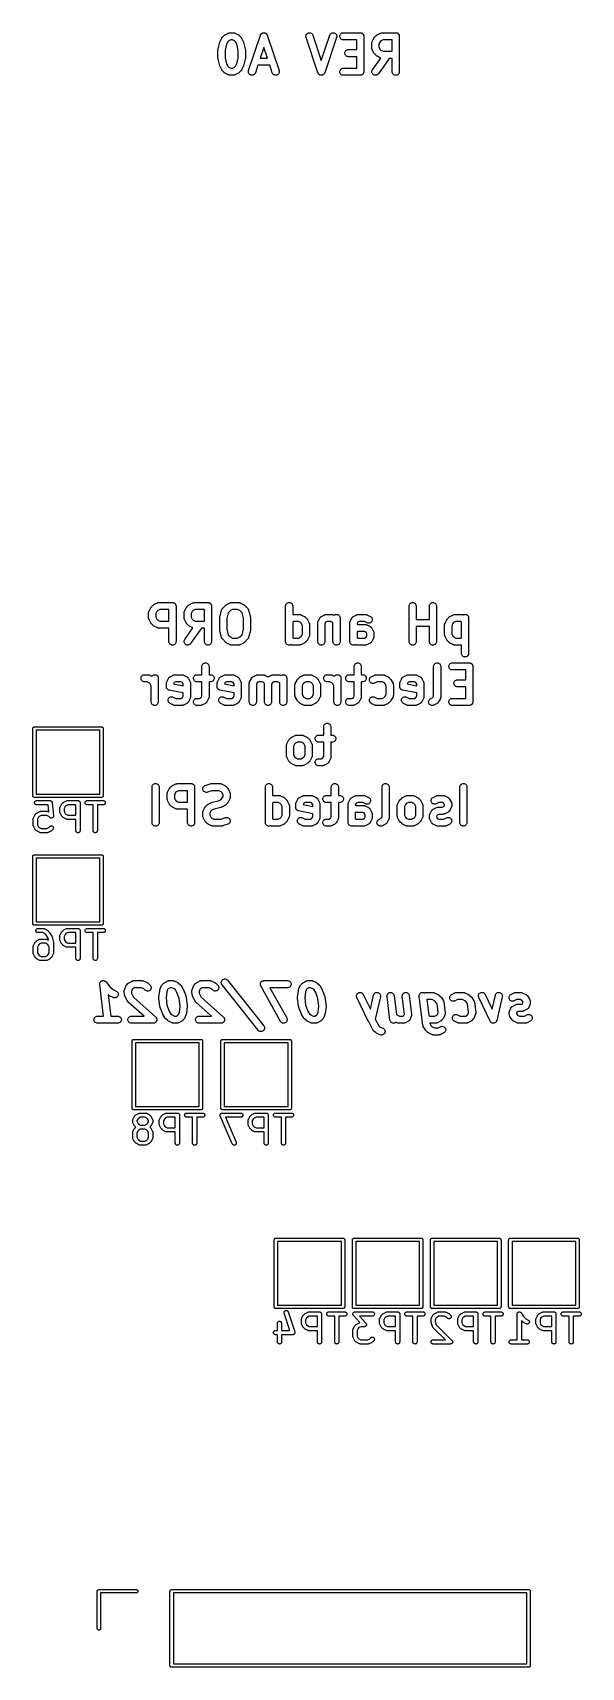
# Model space of a CAD drawing. Extents: x 5.18 to 5.95, y -5.75 to -3.45.
import ezdxf

# ---------------------------------------------------------------- set-up
doc = ezdxf.new("R2010")
doc.units = 0
doc.header["$MEASUREMENT"] = 0
doc.layers.add('BLACK', color=7, linetype='CONTINUOUS')

msp = doc.modelspace()

# ---------------------------------------------------------------- linework, layer by layer
at = {"layer": 'BLACK', "linetype": 'CONTINUOUS'}
for p, q in [((5.4511, -3.45553), (5.45586, -3.45315)), ((5.45586, -3.45315), (5.45592, -3.45312)), ((5.45592, -3.45312), (5.45606, -3.45307)), ((5.45606, -3.45307), (5.45619, -3.453)), ((5.45619, -3.453), (5.45652, -3.4529)), ((5.45652, -3.4529), (5.45684, -3.45278)), ((5.45684, -3.45278), (5.45698, -3.45276)), ((5.45698, -3.45276), (5.45712, -3.45271)), ((5.45712, -3.45271), (5.45746, -3.45268)), ((5.45746, -3.45268), (5.4578, -3.45263)), ((5.4578, -3.45263), (5.45795, -3.45263)), ((5.45795, -3.45263), (5.4581, -3.45262)), ((5.4581, -3.45262), (5.46286, -3.45262)), ((5.46286, -3.45262), (5.46293, -3.45262)), ((5.46293, -3.45262), (5.46307, -3.45264)), ((5.46307, -3.45264), (5.46322, -3.45263)), ((5.46322, -3.45263), (5.46356, -3.45269)), ((5.46356, -3.45269), (5.4639, -3.45273)), ((5.4639, -3.45273), (5.46404, -3.45277)), ((5.46404, -3.45277), (5.46418, -3.4528)), ((5.46418, -3.4528), (5.4645, -3.45292)), ((5.4645, -3.45292), (5.46483, -3.45302)), ((5.46483, -3.45302), (5.46496, -3.45309)), ((5.46496, -3.45309), (5.46509, -3.45315)), ((5.46509, -3.45315), (5.46986, -3.45553)), ((5.5034, -3.4532), (5.50353, -3.45312)), ((5.50353, -3.45312), (5.50385, -3.453)), ((5.50385, -3.453), (5.50417, -3.45286)), ((5.50417, -3.45286), (5.50431, -3.45283)), ((5.50431, -3.45283), (5.50444, -3.45278)), ((5.50444, -3.45278), (5.50478, -3.45273)), ((5.50478, -3.45273), (5.50512, -3.45265)), ((5.50512, -3.45265), (5.50526, -3.45265)), ((5.50526, -3.45265), (5.5054, -3.45263)), ((5.5054, -3.45263), (5.50575, -3.45264)), ((5.50575, -3.45264), (5.50609, -3.45263)), ((5.50609, -3.45263), (5.50624, -3.45266)), ((5.50624, -3.45266), (5.50638, -3.45266)), ((5.50638, -3.45266), (5.50671, -3.45274)), ((5.50671, -3.45274), (5.50706, -3.4528)), ((5.50706, -3.4528), (5.50719, -3.45285)), ((5.50719, -3.45285), (5.50733, -3.45289)), ((5.50733, -3.45289), (5.50764, -3.45303)), ((5.50764, -3.45303), (5.50797, -3.45315)), ((5.50797, -3.45315), (5.50809, -3.45323)), ((5.56756, -3.45326), (5.56845, -3.45286)), ((5.56845, -3.45286), (5.5694, -3.45265)), ((5.5694, -3.45265), (5.57038, -3.45263)), ((5.57038, -3.45263), (5.57134, -3.4528)), ((5.57134, -3.4528), (5.57225, -3.45315)), ((5.57225, -3.45315), (5.57308, -3.45368)), ((5.60031, -3.45363), (5.60114, -3.45312)), ((5.60114, -3.45312), (5.60206, -3.45278)), ((5.60206, -3.45278), (5.60302, -3.45263)), ((5.60302, -3.45263), (5.604, -3.45266)), ((5.604, -3.45266), (5.60495, -3.45289)), ((5.60495, -3.45289), (5.60584, -3.45329)), ((5.61485, -3.45345), (5.61571, -3.453)), ((5.61571, -3.453), (5.61665, -3.45271)), ((5.61665, -3.45271), (5.61762, -3.45262)), ((5.61762, -3.45262), (5.64143, -3.45262)), ((5.64143, -3.45262), (5.64146, -3.45262)), ((5.64146, -3.45262), (5.64146, -3.45262)), ((5.64146, -3.45262), (5.64146, -3.45262)), ((5.64146, -3.45262), (5.6415, -3.45262)), ((5.6415, -3.45262), (5.64197, -3.45267)), ((5.64197, -3.45267), (5.64243, -3.45272)), ((5.64243, -3.45272), (5.64245, -3.45273)), ((5.64245, -3.45273), (5.64247, -3.45273)), ((5.64247, -3.45273), (5.64292, -3.45287)), ((5.64292, -3.45287), (5.64337, -3.45301)), ((5.64337, -3.45301), (5.64338, -3.45302)), ((5.64338, -3.45302), (5.6434, -3.45302)), ((5.6434, -3.45302), (5.64381, -3.45325)), ((5.66538, -3.45553), (5.67014, -3.45315)), ((5.67014, -3.45315), (5.67021, -3.45312)), ((5.67021, -3.45312), (5.67035, -3.45307)), ((5.67035, -3.45307), (5.67048, -3.453)), ((5.67048, -3.453), (5.6708, -3.4529)), ((5.6708, -3.4529), (5.67112, -3.45278)), ((5.67112, -3.45278), (5.67127, -3.45276)), ((5.67127, -3.45276), (5.67141, -3.45271)), ((5.67141, -3.45271), (5.67175, -3.45268)), ((5.67175, -3.45268), (5.67209, -3.45263)), ((5.67209, -3.45263), (5.67223, -3.45263)), ((5.67223, -3.45263), (5.67238, -3.45262)), ((5.67238, -3.45262), (5.69143, -3.45262)), ((5.69143, -3.45262), (5.69146, -3.45262)), ((5.69146, -3.45262), (5.69146, -3.45262)), ((5.69146, -3.45262), (5.69146, -3.45262)), ((5.69146, -3.45262), (5.6915, -3.45262)), ((5.6915, -3.45262), (5.69197, -3.45267)), ((5.69197, -3.45267), (5.69243, -3.45272)), ((5.69243, -3.45272), (5.69245, -3.45273)), ((5.69245, -3.45273), (5.69247, -3.45273)), ((5.69247, -3.45273), (5.69292, -3.45287)), ((5.69292, -3.45287), (5.69337, -3.45301)), ((5.69337, -3.45301), (5.69338, -3.45302)), ((5.69338, -3.45302), (5.6934, -3.45302)), ((5.6934, -3.45302), (5.69381, -3.45325)), ((5.4412, -3.47642), (5.44126, -3.47602)), ((5.44126, -3.47602), (5.4413, -3.47563)), ((5.4413, -3.47563), (5.44133, -3.47554)), ((5.44133, -3.47554), (5.44134, -3.47545)), ((5.44134, -3.47545), (5.44372, -3.46593)), ((5.44372, -3.46593), (5.44374, -3.46586)), ((5.44374, -3.46586), (5.44375, -3.46584)), ((5.44375, -3.46582), (5.44392, -3.46539)), ((5.44375, -3.46584), (5.44375, -3.46582)), ((5.44392, -3.46539), (5.44408, -3.46495)), ((5.44408, -3.46495), (5.44409, -3.46493)), ((5.44409, -3.46493), (5.4441, -3.46491)), ((5.4441, -3.46491), (5.44648, -3.46014)), ((5.44648, -3.46014), (5.44651, -3.46008)), ((5.44651, -3.46008), (5.44666, -3.45985)), ((5.44666, -3.45985), (5.4468, -3.4596)), ((5.4468, -3.4596), (5.44693, -3.45944)), ((5.44693, -3.45944), (5.44704, -3.45926)), ((5.44704, -3.45926), (5.44724, -3.45906)), ((5.44724, -3.45906), (5.44742, -3.45885)), ((5.44742, -3.45885), (5.4498, -3.45646)), ((5.4498, -3.45646), (5.44985, -3.45642)), ((5.44985, -3.45642), (5.45007, -3.45624)), ((5.45007, -3.45624), (5.45027, -3.45605)), ((5.45027, -3.45605), (5.45045, -3.45594)), ((5.45045, -3.45594), (5.45061, -3.45581)), ((5.45061, -3.45581), (5.45086, -3.45568)), ((5.45086, -3.45568), (5.4511, -3.45553)), ((5.45329, -3.46889), (5.45119, -3.47728)), ((5.45506, -3.46534), (5.45329, -3.46889)), ((5.4563, -3.46411), (5.45506, -3.46534)), ((5.45928, -3.46262), (5.4563, -3.46411)), ((5.46168, -3.46262), (5.45928, -3.46262)), ((5.46466, -3.46411), (5.46168, -3.46262)), ((5.46589, -3.46534), (5.46466, -3.46411)), ((5.46766, -3.46889), (5.46589, -3.46534)), ((5.46976, -3.47728), (5.46766, -3.46889)), ((5.46986, -3.45553), (5.46992, -3.45556)), ((5.46992, -3.45556), (5.47015, -3.45571)), ((5.47015, -3.45571), (5.4704, -3.45585)), ((5.4704, -3.45585), (5.47056, -3.45598)), ((5.47056, -3.45598), (5.47074, -3.45609)), ((5.47074, -3.45609), (5.47094, -3.45629)), ((5.47094, -3.45629), (5.47115, -3.45646)), ((5.47115, -3.45646), (5.47354, -3.45885)), ((5.47354, -3.45885), (5.47358, -3.4589)), ((5.47358, -3.4589), (5.47376, -3.45911)), ((5.47376, -3.45911), (5.47395, -3.45932)), ((5.47395, -3.45932), (5.47406, -3.45949)), ((5.47406, -3.45949), (5.47419, -3.45966)), ((5.47419, -3.45966), (5.47432, -3.45991)), ((5.47432, -3.45991), (5.47447, -3.46014)), ((5.47447, -3.46014), (5.47685, -3.46491)), ((5.47685, -3.46491), (5.47688, -3.46497)), ((5.47688, -3.46497), (5.47689, -3.46499)), ((5.47689, -3.46499), (5.4769, -3.46501)), ((5.4769, -3.46501), (5.47706, -3.46545)), ((5.47706, -3.46545), (5.47722, -3.46589)), ((5.47722, -3.46589), (5.47722, -3.46591)), ((5.47722, -3.46591), (5.47723, -3.46593)), ((5.47723, -3.46593), (5.47961, -3.47545)), ((5.47961, -3.47545), (5.47963, -3.47552)), ((5.47963, -3.47552), (5.47964, -3.47561)), ((5.47964, -3.47561), (5.47967, -3.4757)), ((5.47967, -3.4757), (5.47971, -3.47609)), ((5.47971, -3.47609), (5.47976, -3.47649)), ((5.4843, -3.50604), (5.50097, -3.45604)), ((5.50571, -3.47343), (5.50075, -3.48833)), ((5.50097, -3.45604), (5.50099, -3.45597)), ((5.50099, -3.45597), (5.50114, -3.45566)), ((5.50114, -3.45566), (5.50127, -3.45534)), ((5.50127, -3.45534), (5.50134, -3.45522)), ((5.50134, -3.45522), (5.5014, -3.45509)), ((5.5014, -3.45509), (5.50161, -3.45481)), ((5.50161, -3.45481), (5.50179, -3.45452)), ((5.50179, -3.45452), (5.50189, -3.45441)), ((5.50189, -3.45441), (5.50198, -3.4543)), ((5.50198, -3.4543), (5.50223, -3.45406)), ((5.50223, -3.45406), (5.50247, -3.45381)), ((5.50247, -3.45381), (5.50259, -3.45373)), ((5.50259, -3.45373), (5.50269, -3.45363)), ((5.50269, -3.45363), (5.50299, -3.45345)), ((5.50299, -3.45345), (5.50327, -3.45326)), ((5.50327, -3.45326), (5.5034, -3.4532)), ((5.51068, -3.48833), (5.50571, -3.47343)), ((5.50809, -3.45323), (5.50822, -3.45329)), ((5.50822, -3.45329), (5.5085, -3.45349)), ((5.5085, -3.45349), (5.50879, -3.45368)), ((5.50879, -3.45368), (5.50889, -3.45378)), ((5.50889, -3.45378), (5.50901, -3.45386)), ((5.50901, -3.45386), (5.50925, -3.45411)), ((5.50925, -3.45411), (5.5095, -3.45435)), ((5.5095, -3.45435), (5.50958, -3.45447)), ((5.50958, -3.45447), (5.50968, -3.45457)), ((5.50968, -3.45457), (5.50986, -3.45486)), ((5.50986, -3.45486), (5.51006, -3.45515)), ((5.51006, -3.45515), (5.51012, -3.45528)), ((5.51012, -3.45528), (5.51019, -3.4554)), ((5.51019, -3.4554), (5.51032, -3.45572)), ((5.51032, -3.45572), (5.51046, -3.45604)), ((5.51046, -3.45604), (5.52712, -3.50604)), ((5.56502, -3.4572), (5.56519, -3.45624)), ((5.56503, -3.45818), (5.56502, -3.4572)), ((5.56523, -3.45913), (5.56503, -3.45818)), ((5.56519, -3.45624), (5.56555, -3.45534)), ((5.56526, -3.4592), (5.56523, -3.45913)), ((5.58192, -3.5092), (5.56526, -3.4592)), ((5.56555, -3.45534), (5.56608, -3.45452)), ((5.56608, -3.45452), (5.56676, -3.45381)), ((5.56676, -3.45381), (5.56756, -3.45326)), ((5.57308, -3.45368), (5.57378, -3.45435)), ((5.57378, -3.45435), (5.57435, -3.45515)), ((5.57435, -3.45515), (5.57474, -3.45604)), ((5.57474, -3.45604), (5.58667, -3.49181)), ((5.58667, -3.49181), (5.59859, -3.45604)), ((5.60808, -3.4592), (5.59141, -3.5092)), ((5.59859, -3.45604), (5.59861, -3.45597)), ((5.59861, -3.45597), (5.59902, -3.45509)), ((5.59902, -3.45509), (5.5996, -3.4543)), ((5.5996, -3.4543), (5.60031, -3.45363)), ((5.60584, -3.45329), (5.60663, -3.45386)), ((5.60663, -3.45386), (5.6073, -3.45457)), ((5.6073, -3.45457), (5.60781, -3.4554)), ((5.60781, -3.4554), (5.60816, -3.45631)), ((5.60829, -3.45825), (5.60808, -3.4592)), ((5.60816, -3.45631), (5.60832, -3.45727)), ((5.60832, -3.45727), (5.60829, -3.45825)), ((5.61262, -3.45758), (5.61272, -3.45661)), ((5.61271, -3.45856), (5.61262, -3.45758)), ((5.61298, -3.45949), (5.61271, -3.45856)), ((5.61272, -3.45661), (5.61301, -3.45568)), ((5.61344, -3.46036), (5.61298, -3.45949)), ((5.61301, -3.45568), (5.61347, -3.45482)), ((5.61405, -3.46112), (5.61344, -3.46036)), ((5.61347, -3.45482), (5.6141, -3.45407)), ((5.61479, -3.46174), (5.61405, -3.46112)), ((5.6141, -3.45407), (5.61485, -3.45345)), ((5.61565, -3.46221), (5.61479, -3.46174)), ((5.61658, -3.46251), (5.61565, -3.46221)), ((5.61755, -3.46262), (5.61658, -3.46251)), ((5.61762, -3.46262), (5.61755, -3.46262)), ((5.63643, -3.46262), (5.61762, -3.46262)), ((5.63643, -3.47643), (5.63643, -3.46262)), ((5.64381, -3.45325), (5.64422, -3.45347)), ((5.64422, -3.45347), (5.64424, -3.45349)), ((5.64424, -3.45349), (5.64425, -3.45349)), ((5.64425, -3.45349), (5.64461, -3.4538)), ((5.64461, -3.4538), (5.64498, -3.4541)), ((5.64498, -3.4541), (5.64499, -3.45411)), ((5.64499, -3.45411), (5.645, -3.45412)), ((5.645, -3.45412), (5.6453, -3.45449)), ((5.6453, -3.45449), (5.64559, -3.45485)), ((5.64559, -3.45485), (5.6456, -3.45487)), ((5.6456, -3.45487), (5.64561, -3.45488)), ((5.64561, -3.45488), (5.64583, -3.4553)), ((5.64583, -3.4553), (5.64605, -3.45571)), ((5.64605, -3.45571), (5.64606, -3.45573)), ((5.64606, -3.45573), (5.64606, -3.45575)), ((5.64606, -3.45575), (5.6462, -3.4562)), ((5.6462, -3.4562), (5.64633, -3.45665)), ((5.64633, -3.45665), (5.64634, -3.45667)), ((5.64634, -3.45667), (5.64634, -3.45668)), ((5.64634, -3.45668), (5.64638, -3.45715)), ((5.64638, -3.45715), (5.64643, -3.45762)), ((5.64643, -3.45762), (5.64643, -3.50762)), ((5.65786, -3.46707), (5.65787, -3.46693)), ((5.65786, -3.46714), (5.65786, -3.46707)), ((5.65786, -3.47429), (5.65786, -3.46714)), ((5.65787, -3.47443), (5.65786, -3.47429)), ((5.65787, -3.46678), (5.65793, -3.46644)), ((5.65787, -3.46693), (5.65787, -3.46678)), ((5.65787, -3.47458), (5.65787, -3.47443)), ((5.65792, -3.47492), (5.65787, -3.47458)), ((5.65795, -3.47526), (5.65792, -3.47492)), ((5.65793, -3.46644), (5.65797, -3.4661)), ((5.65799, -3.4754), (5.65795, -3.47526)), ((5.65797, -3.4661), (5.65801, -3.46596)), ((5.65802, -3.47554), (5.65799, -3.4754)), ((5.65801, -3.46596), (5.65804, -3.46582)), ((5.65814, -3.47586), (5.65802, -3.47554)), ((5.65804, -3.46582), (5.65816, -3.4655)), ((5.65823, -3.47619), (5.65814, -3.47586)), ((5.65816, -3.4655), (5.65826, -3.46517)), ((5.6583, -3.47632), (5.65823, -3.47619)), ((5.65826, -3.46517), (5.65833, -3.46504)), ((5.65833, -3.46504), (5.65838, -3.46491)), ((5.65838, -3.46491), (5.66077, -3.46014)), ((5.66077, -3.46014), (5.6608, -3.46008)), ((5.6608, -3.46008), (5.66095, -3.45985)), ((5.66095, -3.45985), (5.66108, -3.4596)), ((5.66108, -3.4596), (5.66122, -3.45944)), ((5.66122, -3.45944), (5.66133, -3.45926)), ((5.66133, -3.45926), (5.66152, -3.45906)), ((5.66152, -3.45906), (5.6617, -3.45885)), ((5.6617, -3.45885), (5.66408, -3.45646)), ((5.66408, -3.45646), (5.66413, -3.45642)), ((5.66413, -3.45642), (5.66435, -3.45624)), ((5.66435, -3.45624), (5.66456, -3.45605)), ((5.66456, -3.45605), (5.66473, -3.45594)), ((5.66473, -3.45594), (5.6649, -3.45581)), ((5.6649, -3.45581), (5.66515, -3.45568)), ((5.66515, -3.45568), (5.66538, -3.45553)), ((5.66935, -3.46534), (5.66786, -3.46832)), ((5.66786, -3.46832), (5.66786, -3.47311)), ((5.66786, -3.47311), (5.66935, -3.47609)), ((5.67058, -3.46411), (5.66935, -3.46534)), ((5.66935, -3.47609), (5.67058, -3.47732)), ((5.67356, -3.46262), (5.67058, -3.46411)), ((5.68643, -3.46262), (5.67356, -3.46262)), ((5.68643, -3.47881), (5.68643, -3.46262)), ((5.69381, -3.45325), (5.69422, -3.45347)), ((5.69422, -3.45347), (5.69424, -3.45349)), ((5.69424, -3.45349), (5.69425, -3.45349)), ((5.69425, -3.45349), (5.69461, -3.4538)), ((5.69461, -3.4538), (5.69498, -3.4541)), ((5.69498, -3.4541), (5.69499, -3.45411)), ((5.69499, -3.45411), (5.695, -3.45412)), ((5.695, -3.45412), (5.6953, -3.45449)), ((5.6953, -3.45449), (5.69559, -3.45485)), ((5.69559, -3.45485), (5.6956, -3.45487)), ((5.6956, -3.45487), (5.69561, -3.45488)), ((5.69561, -3.45488), (5.69583, -3.4553)), ((5.69583, -3.4553), (5.69605, -3.45571)), ((5.69605, -3.45571), (5.69606, -3.45573)), ((5.69606, -3.45573), (5.69606, -3.45575)), ((5.69606, -3.45575), (5.6962, -3.4562)), ((5.6962, -3.4562), (5.69633, -3.45665)), ((5.69633, -3.45665), (5.69634, -3.45667)), ((5.69634, -3.45667), (5.69634, -3.45668)), ((5.69634, -3.45668), (5.69638, -3.45715)), ((5.69638, -3.45715), (5.69643, -3.45762)), ((5.69643, -3.45762), (5.69643, -3.50762)), ((5.44119, -3.4766), (5.4412, -3.47651)), ((5.44119, -3.47667), (5.44119, -3.4766)), ((5.44119, -3.48857), (5.44119, -3.47667)), ((5.4412, -3.48866), (5.44119, -3.48857)), ((5.44119, -3.48875), (5.4412, -3.48866)), ((5.44125, -3.48915), (5.44119, -3.48875)), ((5.4412, -3.47651), (5.4412, -3.47642)), ((5.44129, -3.48954), (5.44125, -3.48915)), ((5.44131, -3.48963), (5.44129, -3.48954)), ((5.44132, -3.48972), (5.44131, -3.48963)), ((5.44134, -3.48978), (5.44132, -3.48972)), ((5.44372, -3.49931), (5.44134, -3.48978)), ((5.45119, -3.47728), (5.45119, -3.48796)), ((5.45119, -3.48796), (5.45329, -3.49635)), ((5.45329, -3.49635), (5.45506, -3.4999)), ((5.46589, -3.4999), (5.46766, -3.49635)), ((5.46766, -3.49635), (5.46976, -3.48796)), ((5.46976, -3.48796), (5.46976, -3.47728)), ((5.47961, -3.48978), (5.47723, -3.49931)), ((5.47963, -3.4897), (5.47961, -3.48978)), ((5.47965, -3.48961), (5.47963, -3.4897)), ((5.4797, -3.48921), (5.47965, -3.48961)), ((5.47976, -3.48882), (5.4797, -3.48921)), ((5.47976, -3.47649), (5.47975, -3.47658)), ((5.47975, -3.47658), (5.47976, -3.47667)), ((5.47976, -3.48864), (5.47975, -3.48873)), ((5.47975, -3.48873), (5.47976, -3.48882)), ((5.47976, -3.47667), (5.47976, -3.48857)), ((5.47976, -3.48857), (5.47976, -3.48864)), ((5.49741, -3.49833), (5.49379, -3.5092)), ((5.51402, -3.49833), (5.49741, -3.49833)), ((5.50075, -3.48833), (5.51068, -3.48833)), ((5.51764, -3.5092), (5.51402, -3.49833)), ((5.61976, -3.48139), (5.61986, -3.48042)), ((5.61985, -3.48237), (5.61976, -3.48139)), ((5.62013, -3.4833), (5.61985, -3.48237)), ((5.61986, -3.48042), (5.62015, -3.47949)), ((5.62058, -3.48417), (5.62013, -3.4833)), ((5.62015, -3.47949), (5.62062, -3.47863)), ((5.62119, -3.48493), (5.62058, -3.48417)), ((5.62062, -3.47863), (5.62124, -3.47788)), ((5.62194, -3.48555), (5.62119, -3.48493)), ((5.62124, -3.47788), (5.62199, -3.47726)), ((5.62279, -3.48602), (5.62194, -3.48555)), ((5.62199, -3.47726), (5.62286, -3.47681)), ((5.62372, -3.48632), (5.62279, -3.48602)), ((5.62286, -3.47681), (5.62379, -3.47652)), ((5.62469, -3.48643), (5.62372, -3.48632)), ((5.62379, -3.47652), (5.62476, -3.47643)), ((5.62476, -3.48643), (5.62469, -3.48643)), ((5.62476, -3.47643), (5.63643, -3.47643)), ((5.63643, -3.48643), (5.62476, -3.48643)), ((5.63643, -3.50262), (5.63643, -3.48643)), ((5.65835, -3.47646), (5.6583, -3.47632)), ((5.65838, -3.47652), (5.65835, -3.47646)), ((5.66077, -3.48128), (5.65838, -3.47652)), ((5.65876, -3.50475), (5.67026, -3.48833)), ((5.66092, -3.48152), (5.66077, -3.48128)), ((5.66104, -3.48177), (5.66092, -3.48152)), ((5.66117, -3.48193), (5.66104, -3.48177)), ((5.66129, -3.48211), (5.66117, -3.48193)), ((5.66148, -3.48231), (5.66129, -3.48211)), ((5.66165, -3.48253), (5.66148, -3.48231)), ((5.6617, -3.48258), (5.66165, -3.48253)), ((5.66408, -3.48496), (5.6617, -3.48258)), ((5.6643, -3.48514), (5.66408, -3.48496)), ((5.6645, -3.48534), (5.6643, -3.48514)), ((5.66468, -3.48545), (5.6645, -3.48534)), ((5.66484, -3.48558), (5.66468, -3.48545)), ((5.66508, -3.48572), (5.66484, -3.48558)), ((5.66532, -3.48587), (5.66508, -3.48572)), ((5.66538, -3.4859), (5.66532, -3.48587)), ((5.67014, -3.48828), (5.66538, -3.4859)), ((5.68213, -3.48881), (5.66695, -3.51049)), ((5.67026, -3.48833), (5.67014, -3.48828)), ((5.67058, -3.47732), (5.67356, -3.47881)), ((5.67356, -3.47881), (5.68643, -3.47881)), ((5.68643, -3.48881), (5.68213, -3.48881)), ((5.68643, -3.50762), (5.68643, -3.48881)), ((5.44373, -3.49933), (5.44372, -3.49931)), ((5.44373, -3.49935), (5.44373, -3.49933)), ((5.44389, -3.49979), (5.44373, -3.49935)), ((5.44405, -3.50023), (5.44389, -3.49979)), ((5.44406, -3.50025), (5.44405, -3.50023)), ((5.44407, -3.50027), (5.44406, -3.50025)), ((5.4441, -3.50033), (5.44407, -3.50027)), ((5.44648, -3.50509), (5.4441, -3.50033)), ((5.44663, -3.50533), (5.44648, -3.50509)), ((5.44676, -3.50558), (5.44663, -3.50533)), ((5.44689, -3.50574), (5.44676, -3.50558)), ((5.447, -3.50592), (5.44689, -3.50574)), ((5.44719, -3.50612), (5.447, -3.50592)), ((5.44737, -3.50634), (5.44719, -3.50612)), ((5.44742, -3.50639), (5.44737, -3.50634)), ((5.4498, -3.50877), (5.44742, -3.50639)), ((5.45001, -3.50895), (5.4498, -3.50877)), ((5.45022, -3.50915), (5.45001, -3.50895)), ((5.45039, -3.50926), (5.45022, -3.50915)), ((5.45055, -3.50939), (5.45039, -3.50926)), ((5.4508, -3.50953), (5.45055, -3.50939)), ((5.45104, -3.50968), (5.4508, -3.50953)), ((5.4511, -3.50971), (5.45104, -3.50968)), ((5.45586, -3.51209), (5.4511, -3.50971)), ((5.45506, -3.4999), (5.4563, -3.50113)), ((5.456, -3.51214), (5.45586, -3.51209)), ((5.45613, -3.51221), (5.456, -3.51214)), ((5.45645, -3.51232), (5.45613, -3.51221)), ((5.4563, -3.50113), (5.45928, -3.50262)), ((5.45677, -3.51244), (5.45645, -3.51232)), ((5.45692, -3.51247), (5.45677, -3.51244)), ((5.45706, -3.51251), (5.45692, -3.51247)), ((5.4574, -3.51255), (5.45706, -3.51251)), ((5.45773, -3.51261), (5.4574, -3.51255)), ((5.45788, -3.5126), (5.45773, -3.51261)), ((5.45803, -3.51262), (5.45788, -3.5126)), ((5.4581, -3.51262), (5.45803, -3.51262)), ((5.46286, -3.51262), (5.4581, -3.51262)), ((5.45928, -3.50262), (5.46168, -3.50262)), ((5.46168, -3.50262), (5.46466, -3.50113)), ((5.463, -3.5126), (5.46286, -3.51262)), ((5.46315, -3.51261), (5.463, -3.5126)), ((5.46349, -3.51256), (5.46315, -3.51261)), ((5.46383, -3.51252), (5.46349, -3.51256)), ((5.46397, -3.51248), (5.46383, -3.51252)), ((5.46411, -3.51246), (5.46397, -3.51248)), ((5.46444, -3.51234), (5.46411, -3.51246)), ((5.46476, -3.51224), (5.46444, -3.51234)), ((5.46466, -3.50113), (5.46589, -3.4999)), ((5.46489, -3.51217), (5.46476, -3.51224)), ((5.46503, -3.51212), (5.46489, -3.51217)), ((5.46509, -3.51209), (5.46503, -3.51212)), ((5.46986, -3.50971), (5.46509, -3.51209)), ((5.47009, -3.50956), (5.46986, -3.50971)), ((5.47034, -3.50943), (5.47009, -3.50956)), ((5.47051, -3.5093), (5.47034, -3.50943)), ((5.47068, -3.50919), (5.47051, -3.5093)), ((5.47089, -3.509), (5.47068, -3.50919)), ((5.4711, -3.50882), (5.47089, -3.509)), ((5.47115, -3.50877), (5.4711, -3.50882)), ((5.47354, -3.50639), (5.47115, -3.50877)), ((5.47371, -3.50618), (5.47354, -3.50639)), ((5.47391, -3.50597), (5.47371, -3.50618)), ((5.47402, -3.5058), (5.47391, -3.50597)), ((5.47415, -3.50564), (5.47402, -3.5058)), ((5.47429, -3.50539), (5.47415, -3.50564)), ((5.47444, -3.50516), (5.47429, -3.50539)), ((5.47447, -3.50509), (5.47444, -3.50516)), ((5.47685, -3.50033), (5.47447, -3.50509)), ((5.47686, -3.50031), (5.47685, -3.50033)), ((5.47687, -3.50029), (5.47686, -3.50031)), ((5.47704, -3.49985), (5.47687, -3.50029)), ((5.4772, -3.49942), (5.47704, -3.49985)), ((5.47721, -3.4994), (5.4772, -3.49942)), ((5.47723, -3.49931), (5.47721, -3.49938)), ((5.47721, -3.49938), (5.47721, -3.4994)), ((5.48406, -3.50796), (5.48409, -3.50699)), ((5.48422, -3.50893), (5.48406, -3.50796)), ((5.48409, -3.50699), (5.4843, -3.50604)), ((5.48457, -3.50984), (5.48422, -3.50893)), ((5.48508, -3.51067), (5.48457, -3.50984)), ((5.48575, -3.51138), (5.48508, -3.51067)), ((5.48654, -3.51195), (5.48575, -3.51138)), ((5.48743, -3.51235), (5.48654, -3.51195)), ((5.48838, -3.51257), (5.48743, -3.51235)), ((5.48936, -3.51261), (5.48838, -3.51257)), ((5.49032, -3.51245), (5.48936, -3.51261)), ((5.49124, -3.51211), (5.49032, -3.51245)), ((5.49207, -3.5116), (5.49124, -3.51211)), ((5.49278, -3.51094), (5.49207, -3.5116)), ((5.49336, -3.51015), (5.49278, -3.51094)), ((5.49377, -3.50927), (5.49336, -3.51015)), ((5.49379, -3.5092), (5.49377, -3.50927)), ((5.51804, -3.51009), (5.51764, -3.5092)), ((5.5186, -3.51089), (5.51804, -3.51009)), ((5.51931, -3.51156), (5.5186, -3.51089)), ((5.52013, -3.51208), (5.51931, -3.51156)), ((5.52104, -3.51244), (5.52013, -3.51208)), ((5.522, -3.5126), (5.52104, -3.51244)), ((5.52298, -3.51258), (5.522, -3.5126)), ((5.52393, -3.51237), (5.52298, -3.51258)), ((5.52482, -3.51198), (5.52393, -3.51237)), ((5.52562, -3.51142), (5.52482, -3.51198)), ((5.5263, -3.51072), (5.52562, -3.51142)), ((5.52683, -3.5099), (5.5263, -3.51072)), ((5.52719, -3.50899), (5.52683, -3.5099)), ((5.52712, -3.50604), (5.52715, -3.5061)), ((5.52715, -3.5061), (5.52735, -3.50706)), ((5.52736, -3.50803), (5.52719, -3.50899)), ((5.52735, -3.50706), (5.52736, -3.50803)), ((5.58206, -3.50952), (5.58192, -3.5092)), ((5.58219, -3.50984), (5.58206, -3.50952)), ((5.58226, -3.50996), (5.58219, -3.50984)), ((5.58232, -3.51009), (5.58226, -3.50996)), ((5.58252, -3.51037), (5.58232, -3.51009)), ((5.5827, -3.51067), (5.58252, -3.51037)), ((5.5828, -3.51077), (5.5827, -3.51067)), ((5.58288, -3.51089), (5.5828, -3.51077)), ((5.58313, -3.51113), (5.58288, -3.51089)), ((5.58337, -3.51138), (5.58313, -3.51113)), ((5.58349, -3.51146), (5.58337, -3.51138)), ((5.58359, -3.51156), (5.58349, -3.51146)), ((5.58388, -3.51175), (5.58359, -3.51156)), ((5.58416, -3.51195), (5.58388, -3.51175)), ((5.58429, -3.51201), (5.58416, -3.51195)), ((5.58441, -3.51208), (5.58429, -3.51201)), ((5.58474, -3.51221), (5.58441, -3.51208)), ((5.58505, -3.51235), (5.58474, -3.51221)), ((5.58519, -3.51238), (5.58505, -3.51235)), ((5.58533, -3.51244), (5.58519, -3.51238)), ((5.58567, -3.5125), (5.58533, -3.51244)), ((5.586, -3.51257), (5.58567, -3.5125)), ((5.58615, -3.51258), (5.586, -3.51257)), ((5.58629, -3.5126), (5.58615, -3.51258)), ((5.58663, -3.5126), (5.58629, -3.5126)), ((5.58698, -3.51261), (5.58663, -3.5126)), ((5.58712, -3.51259), (5.58698, -3.51261)), ((5.58726, -3.51258), (5.58712, -3.51259)), ((5.5876, -3.51251), (5.58726, -3.51258)), ((5.58794, -3.51245), (5.5876, -3.51251)), ((5.58808, -3.5124), (5.58794, -3.51245)), ((5.58821, -3.51237), (5.58808, -3.5124)), ((5.58853, -3.51223), (5.58821, -3.51237)), ((5.58886, -3.51211), (5.58853, -3.51223)), ((5.58898, -3.51204), (5.58886, -3.51211)), ((5.58911, -3.51198), (5.58898, -3.51204)), ((5.58939, -3.51178), (5.58911, -3.51198)), ((5.58969, -3.5116), (5.58939, -3.51178)), ((5.58979, -3.51151), (5.58969, -3.5116)), ((5.58991, -3.51142), (5.58979, -3.51151)), ((5.59015, -3.51118), (5.58991, -3.51142)), ((5.5904, -3.51094), (5.59015, -3.51118)), ((5.59049, -3.51083), (5.5904, -3.51094)), ((5.59059, -3.51072), (5.59049, -3.51083)), ((5.59077, -3.51043), (5.59059, -3.51072)), ((5.59098, -3.51015), (5.59077, -3.51043)), ((5.59104, -3.51002), (5.59098, -3.51015)), ((5.59112, -3.5099), (5.59104, -3.51002)), ((5.59124, -3.50958), (5.59112, -3.5099)), ((5.59139, -3.50927), (5.59124, -3.50958)), ((5.59141, -3.5092), (5.59139, -3.50927)), ((5.61262, -3.50758), (5.61272, -3.50661)), ((5.61271, -3.50856), (5.61262, -3.50758)), ((5.61298, -3.50949), (5.61271, -3.50856)), ((5.61272, -3.50661), (5.61301, -3.50568)), ((5.61344, -3.51036), (5.61298, -3.50949)), ((5.61301, -3.50568), (5.61347, -3.50482)), ((5.61405, -3.51112), (5.61344, -3.51036)), ((5.61347, -3.50482), (5.6141, -3.50407)), ((5.61479, -3.51174), (5.61405, -3.51112)), ((5.6141, -3.50407), (5.61485, -3.50345)), ((5.61565, -3.51221), (5.61479, -3.51174)), ((5.61485, -3.50345), (5.61571, -3.503)), ((5.61658, -3.51251), (5.61565, -3.51221)), ((5.61571, -3.503), (5.61665, -3.50271)), ((5.61755, -3.51262), (5.61658, -3.51251)), ((5.61665, -3.50271), (5.61762, -3.50262)), ((5.61762, -3.51262), (5.61755, -3.51262)), ((5.61762, -3.50262), (5.63643, -3.50262)), ((5.64143, -3.51262), (5.61762, -3.51262)), ((5.6419, -3.51257), (5.64143, -3.51262)), ((5.64237, -3.51253), (5.6419, -3.51257)), ((5.64238, -3.51253), (5.64237, -3.51253)), ((5.6424, -3.51252), (5.64238, -3.51253)), ((5.64285, -3.51239), (5.6424, -3.51252)), ((5.6433, -3.51225), (5.64285, -3.51239)), ((5.64332, -3.51225), (5.6433, -3.51225)), ((5.64333, -3.51224), (5.64332, -3.51225)), ((5.64375, -3.51202), (5.64333, -3.51224)), ((5.64417, -3.5118), (5.64375, -3.51202)), ((5.64418, -3.51179), (5.64417, -3.5118)), ((5.6442, -3.51178), (5.64418, -3.51179)), ((5.64456, -3.51149), (5.6442, -3.51178)), ((5.64493, -3.51119), (5.64456, -3.51149)), ((5.64494, -3.51118), (5.64493, -3.51119)), ((5.64495, -3.51117), (5.64494, -3.51118)), ((5.64525, -3.5108), (5.64495, -3.51117)), ((5.64555, -3.51044), (5.64525, -3.5108)), ((5.64556, -3.51043), (5.64555, -3.51044)), ((5.64557, -3.51041), (5.64556, -3.51043)), ((5.6458, -3.51), (5.64557, -3.51041)), ((5.64602, -3.50959), (5.6458, -3.51)), ((5.64603, -3.50957), (5.64602, -3.50959)), ((5.64604, -3.50956), (5.64603, -3.50957)), ((5.64618, -3.50911), (5.64604, -3.50956)), ((5.64632, -3.50866), (5.64618, -3.50911)), ((5.64633, -3.50862), (5.64632, -3.50864)), ((5.64632, -3.50864), (5.64632, -3.50866)), ((5.64638, -3.50816), (5.64633, -3.50862)), ((5.64643, -3.50769), (5.64638, -3.50816)), ((5.64643, -3.50762), (5.64643, -3.50765)), ((5.64643, -3.50765), (5.64643, -3.50765)), ((5.64643, -3.50765), (5.64643, -3.50766)), ((5.64643, -3.50766), (5.64643, -3.50769)), ((5.65786, -3.5075), (5.65798, -3.50653)), ((5.65793, -3.50847), (5.65786, -3.5075)), ((5.65819, -3.50941), (5.65793, -3.50847)), ((5.65798, -3.50653), (5.65828, -3.5056)), ((5.65863, -3.51028), (5.65819, -3.50941)), ((5.65828, -3.5056), (5.65876, -3.50475)), ((5.65922, -3.51105), (5.65863, -3.51028)), ((5.65996, -3.5117), (5.65922, -3.51105)), ((5.66081, -3.51218), (5.65996, -3.5117)), ((5.66173, -3.51249), (5.66081, -3.51218)), ((5.6627, -3.51262), (5.66173, -3.51249)), ((5.66367, -3.51255), (5.6627, -3.51262)), ((5.66462, -3.5123), (5.66367, -3.51255)), ((5.66549, -3.51187), (5.66462, -3.5123)), ((5.66627, -3.51128), (5.66549, -3.51187)), ((5.66691, -3.51054), (5.66627, -3.51128)), ((5.66695, -3.51049), (5.66691, -3.51054)), ((5.68652, -3.50859), (5.68643, -3.50762)), ((5.68681, -3.50952), (5.68652, -3.50859)), ((5.68726, -3.51039), (5.68681, -3.50952)), ((5.68788, -3.51114), (5.68726, -3.51039)), ((5.68863, -3.51176), (5.68788, -3.51114)), ((5.68949, -3.51223), (5.68863, -3.51176)), ((5.69042, -3.51252), (5.68949, -3.51223)), ((5.69139, -3.51262), (5.69042, -3.51252)), ((5.69237, -3.51253), (5.69139, -3.51262)), ((5.6933, -3.51225), (5.69237, -3.51253)), ((5.69417, -3.5118), (5.6933, -3.51225)), ((5.69493, -3.51119), (5.69417, -3.5118)), ((5.69555, -3.51044), (5.69493, -3.51119)), ((5.69602, -3.50959), (5.69555, -3.51044)), ((5.69632, -3.50866), (5.69602, -3.50959)), ((5.69643, -3.50769), (5.69632, -3.50866)), ((5.69643, -3.50762), (5.69643, -3.50769)), ((5.3498, -4.25896), (5.34985, -4.25892)), ((5.34985, -4.25892), (5.35007, -4.25874)), ((5.35007, -4.25874), (5.35027, -4.25855)), ((5.35027, -4.25855), (5.35045, -4.25844)), ((5.35045, -4.25844), (5.35061, -4.25831)), ((5.35061, -4.25831), (5.35086, -4.25818)), ((5.35086, -4.25818), (5.3511, -4.25803)), ((5.3511, -4.25803), (5.35586, -4.25565)), ((5.35586, -4.25565), (5.35592, -4.25562)), ((5.35592, -4.25562), (5.35606, -4.25557)), ((5.35606, -4.25557), (5.35619, -4.2555)), ((5.35619, -4.2555), (5.35652, -4.2554)), ((5.35652, -4.2554), (5.35684, -4.25528)), ((5.35684, -4.25528), (5.35698, -4.25526)), ((5.35698, -4.25526), (5.35712, -4.25521)), ((5.35712, -4.25521), (5.35746, -4.25518)), ((5.35746, -4.25518), (5.3578, -4.25513)), ((5.3578, -4.25513), (5.35795, -4.25513)), ((5.35795, -4.25513), (5.3581, -4.25512)), ((5.3581, -4.25512), (5.37714, -4.25512)), ((5.37714, -4.25512), (5.37718, -4.25512)), ((5.37718, -4.25512), (5.37718, -4.25512)), ((5.37718, -4.25512), (5.37718, -4.25512)), ((5.37718, -4.25512), (5.37721, -4.25512)), ((5.37721, -4.25512), (5.37768, -4.25517)), ((5.37768, -4.25517), (5.37815, -4.25522)), ((5.37815, -4.25522), (5.37816, -4.25523)), ((5.37816, -4.25523), (5.37818, -4.25523)), ((5.37818, -4.25523), (5.37863, -4.25537)), ((5.37863, -4.25537), (5.37908, -4.25551)), ((5.37908, -4.25551), (5.3791, -4.25552)), ((5.3791, -4.25552), (5.37911, -4.25552)), ((5.37911, -4.25552), (5.37952, -4.25575)), ((5.37952, -4.25575), (5.37994, -4.25597)), ((5.37994, -4.25597), (5.37995, -4.25599)), ((5.37995, -4.25599), (5.37997, -4.25599)), ((5.37997, -4.25599), (5.38033, -4.2563)), ((5.38033, -4.2563), (5.38069, -4.2566)), ((5.38069, -4.2566), (5.3807, -4.25661)), ((5.3807, -4.25661), (5.38072, -4.25662)), ((5.38072, -4.25662), (5.38101, -4.25699)), ((5.38101, -4.25699), (5.38131, -4.25735)), ((5.38131, -4.25735), (5.38132, -4.25737)), ((5.38132, -4.25737), (5.38133, -4.25738)), ((5.38133, -4.25738), (5.38154, -4.2578)), ((5.38154, -4.2578), (5.38177, -4.25821)), ((5.38177, -4.25821), (5.38177, -4.25823)), ((5.38177, -4.25823), (5.38178, -4.25825)), ((5.38178, -4.25825), (5.38191, -4.2587)), ((5.38191, -4.2587), (5.38205, -4.25915)), ((5.3998, -4.25896), (5.39985, -4.25892)), ((5.39985, -4.25892), (5.40007, -4.25874)), ((5.40007, -4.25874), (5.40027, -4.25855)), ((5.40027, -4.25855), (5.40045, -4.25844)), ((5.40045, -4.25844), (5.40061, -4.25831)), ((5.40061, -4.25831), (5.40086, -4.25818)), ((5.40086, -4.25818), (5.4011, -4.25803)), ((5.4011, -4.25803), (5.40586, -4.25565)), ((5.40586, -4.25565), (5.40592, -4.25562)), ((5.40592, -4.25562), (5.40606, -4.25557)), ((5.40606, -4.25557), (5.40619, -4.2555)), ((5.40619, -4.2555), (5.40652, -4.2554)), ((5.40652, -4.2554), (5.40684, -4.25528)), ((5.40684, -4.25528), (5.40698, -4.25526)), ((5.40698, -4.25526), (5.40712, -4.25521)), ((5.40712, -4.25521), (5.40746, -4.25518)), ((5.40746, -4.25518), (5.4078, -4.25513)), ((5.4078, -4.25513), (5.40795, -4.25513)), ((5.40795, -4.25513), (5.4081, -4.25512)), ((5.4081, -4.25512), (5.42714, -4.25512)), ((5.42714, -4.25512), (5.42718, -4.25512)), ((5.42718, -4.25512), (5.42718, -4.25512)), ((5.42718, -4.25512), (5.42718, -4.25512)), ((5.42718, -4.25512), (5.42721, -4.25512)), ((5.42721, -4.25512), (5.42768, -4.25517)), ((5.42768, -4.25517), (5.42815, -4.25522)), ((5.42815, -4.25522), (5.42816, -4.25523)), ((5.42816, -4.25523), (5.42818, -4.25523)), ((5.42818, -4.25523), (5.42863, -4.25537)), ((5.42863, -4.25537), (5.42908, -4.25551)), ((5.42908, -4.25551), (5.4291, -4.25552)), ((5.4291, -4.25552), (5.42911, -4.25552)), ((5.42911, -4.25552), (5.42952, -4.25575)), ((5.42952, -4.25575), (5.42994, -4.25597)), ((5.42994, -4.25597), (5.42995, -4.25599)), ((5.42995, -4.25599), (5.42997, -4.25599)), ((5.42997, -4.25599), (5.43033, -4.2563)), ((5.43033, -4.2563), (5.43069, -4.2566)), ((5.43069, -4.2566), (5.4307, -4.25661)), ((5.4307, -4.25661), (5.43072, -4.25662)), ((5.43072, -4.25662), (5.43101, -4.25699)), ((5.43101, -4.25699), (5.43131, -4.25735)), ((5.43131, -4.25735), (5.43132, -4.25737)), ((5.43132, -4.25737), (5.43133, -4.25738)), ((5.43133, -4.25738), (5.43154, -4.2578)), ((5.43154, -4.2578), (5.43177, -4.25821)), ((5.43177, -4.25821), (5.43177, -4.25823)), ((5.43177, -4.25823), (5.43178, -4.25825)), ((5.43178, -4.25825), (5.43191, -4.2587)), ((5.43191, -4.2587), (5.43205, -4.25915)), ((5.45218, -4.25896), (5.45223, -4.25892)), ((5.45223, -4.25892), (5.45245, -4.25874)), ((5.45245, -4.25874), (5.45265, -4.25855)), ((5.45265, -4.25855), (5.45283, -4.25844)), ((5.45283, -4.25844), (5.45299, -4.25831)), ((5.45299, -4.25831), (5.45324, -4.25818)), ((5.45324, -4.25818), (5.45348, -4.25803)), ((5.45348, -4.25803), (5.45824, -4.25565)), ((5.45824, -4.25565), (5.4583, -4.25562)), ((5.4583, -4.25562), (5.45844, -4.25557)), ((5.45844, -4.25557), (5.45857, -4.2555)), ((5.45857, -4.2555), (5.4589, -4.2554)), ((5.4589, -4.2554), (5.45922, -4.25528)), ((5.45922, -4.25528), (5.45936, -4.25526)), ((5.45936, -4.25526), (5.45951, -4.25521)), ((5.45951, -4.25521), (5.45984, -4.25518)), ((5.45984, -4.25518), (5.46018, -4.25513)), ((5.46018, -4.25513), (5.46033, -4.25513)), ((5.46033, -4.25513), (5.46048, -4.25512)), ((5.46048, -4.25512), (5.47, -4.25512)), ((5.47, -4.25512), (5.47007, -4.25512)), ((5.47007, -4.25512), (5.47022, -4.25514)), ((5.47022, -4.25514), (5.47036, -4.25513)), ((5.47036, -4.25513), (5.4707, -4.25519)), ((5.4707, -4.25519), (5.47104, -4.25523)), ((5.47104, -4.25523), (5.47118, -4.25527)), ((5.47118, -4.25527), (5.47132, -4.2553)), ((5.47132, -4.2553), (5.47164, -4.25542)), ((5.47164, -4.25542), (5.47197, -4.25552)), ((5.47197, -4.25552), (5.4721, -4.25559)), ((5.4721, -4.25559), (5.47224, -4.25565)), ((5.47224, -4.25565), (5.477, -4.25803)), ((5.477, -4.25803), (5.47706, -4.25806)), ((5.47706, -4.25806), (5.4773, -4.25821)), ((5.4773, -4.25821), (5.47754, -4.25835)), ((5.47754, -4.25835), (5.4777, -4.25848)), ((5.4777, -4.25848), (5.47788, -4.25859)), ((5.47788, -4.25859), (5.47808, -4.25879)), ((5.47808, -4.25879), (5.4783, -4.25896)), ((5.53654, -4.25908), (5.53683, -4.25815)), ((5.53683, -4.25815), (5.5373, -4.25729)), ((5.5373, -4.25729), (5.53793, -4.25655)), ((5.53793, -4.25655), (5.53869, -4.25594)), ((5.53869, -4.25594), (5.53956, -4.25548)), ((5.53956, -4.25548), (5.54049, -4.25521)), ((5.54049, -4.25521), (5.54146, -4.25512)), ((5.54146, -4.25512), (5.54243, -4.25522)), ((5.54243, -4.25522), (5.54337, -4.25551)), ((5.54337, -4.25551), (5.54422, -4.25597)), ((5.54422, -4.25597), (5.54498, -4.2566)), ((5.54498, -4.2566), (5.54559, -4.25735)), ((5.54559, -4.25735), (5.54605, -4.25821)), ((5.54605, -4.25821), (5.54633, -4.25915)), ((5.71035, -4.25908), (5.71064, -4.25815)), ((5.71064, -4.25815), (5.71111, -4.25729)), ((5.71111, -4.25729), (5.71174, -4.25655)), ((5.71174, -4.25655), (5.7125, -4.25594)), ((5.7125, -4.25594), (5.71337, -4.25548)), ((5.71337, -4.25548), (5.7143, -4.25521)), ((5.7143, -4.25521), (5.71527, -4.25512)), ((5.71527, -4.25512), (5.71624, -4.25522)), ((5.71624, -4.25522), (5.71718, -4.25551)), ((5.71718, -4.25551), (5.71803, -4.25597)), ((5.71803, -4.25597), (5.71879, -4.2566)), ((5.71879, -4.2566), (5.7194, -4.25735)), ((5.7194, -4.25735), (5.71986, -4.25821)), ((5.71986, -4.25821), (5.72014, -4.25915)), ((5.73892, -4.25908), (5.73921, -4.25815)), ((5.73921, -4.25815), (5.73968, -4.25729)), ((5.73968, -4.25729), (5.74031, -4.25655)), ((5.74031, -4.25655), (5.74107, -4.25594)), ((5.74107, -4.25594), (5.74194, -4.25548)), ((5.74194, -4.25548), (5.74287, -4.25521)), ((5.74287, -4.25521), (5.74384, -4.25512)), ((5.74384, -4.25512), (5.74481, -4.25522)), ((5.74481, -4.25522), (5.74575, -4.25551)), ((5.74575, -4.25551), (5.74661, -4.25597)), ((5.74661, -4.25597), (5.74736, -4.2566)), ((5.74736, -4.2566), (5.74797, -4.25735)), ((5.74797, -4.25735), (5.74843, -4.25821)), ((5.74843, -4.25821), (5.74871, -4.25915)), ((5.34357, -4.26957), (5.34359, -4.26943)), ((5.34357, -4.26964), (5.34357, -4.26957)), ((5.34357, -4.27679), (5.34357, -4.26964)), ((5.34359, -4.27693), (5.34357, -4.27679)), ((5.34358, -4.26928), (5.34364, -4.26894)), ((5.34359, -4.26943), (5.34358, -4.26928)), ((5.34358, -4.27708), (5.34359, -4.27693)), ((5.34363, -4.27742), (5.34358, -4.27708)), ((5.34367, -4.27776), (5.34363, -4.27742)), ((5.34364, -4.26894), (5.34368, -4.2686)), ((5.34371, -4.2779), (5.34367, -4.27776)), ((5.34368, -4.2686), (5.34373, -4.26846)), ((5.34373, -4.27804), (5.34371, -4.2779)), ((5.34373, -4.26846), (5.34375, -4.26832)), ((5.34385, -4.27836), (5.34373, -4.27804)), ((5.34375, -4.26832), (5.34387, -4.268)), ((5.34395, -4.27869), (5.34385, -4.27836)), ((5.34387, -4.268), (5.34398, -4.26767)), ((5.34402, -4.27882), (5.34395, -4.27869)), ((5.34398, -4.26767), (5.34405, -4.26754)), ((5.34407, -4.27896), (5.34402, -4.27882)), ((5.34405, -4.26754), (5.3441, -4.26741)), ((5.3441, -4.27902), (5.34407, -4.27896)), ((5.3441, -4.26741), (5.34648, -4.26264)), ((5.34648, -4.28378), (5.3441, -4.27902)), ((5.34648, -4.26264), (5.34651, -4.26258)), ((5.34651, -4.26258), (5.34666, -4.26235)), ((5.34666, -4.26235), (5.3468, -4.2621)), ((5.3468, -4.2621), (5.34693, -4.26194)), ((5.34693, -4.26194), (5.34704, -4.26176)), ((5.34704, -4.26176), (5.34724, -4.26156)), ((5.34724, -4.26156), (5.34742, -4.26135)), ((5.34742, -4.26135), (5.3498, -4.25896)), ((5.35506, -4.26784), (5.35357, -4.27082)), ((5.35357, -4.27082), (5.35357, -4.27561)), ((5.35357, -4.27561), (5.35506, -4.27859)), ((5.3563, -4.26661), (5.35506, -4.26784)), ((5.35506, -4.27859), (5.3563, -4.27982)), ((5.35928, -4.26512), (5.3563, -4.26661)), ((5.3563, -4.27982), (5.35928, -4.28131)), ((5.37214, -4.26512), (5.35928, -4.26512)), ((5.35928, -4.28131), (5.37214, -4.28131)), ((5.37214, -4.28131), (5.37214, -4.26512)), ((5.38205, -4.25915), (5.38205, -4.25917)), ((5.38205, -4.25917), (5.38205, -4.25918)), ((5.38205, -4.25918), (5.3821, -4.25965)), ((5.3821, -4.25965), (5.38214, -4.26012)), ((5.38214, -4.26012), (5.38214, -4.31012)), ((5.39357, -4.26957), (5.39359, -4.26943)), ((5.39357, -4.26964), (5.39357, -4.26957)), ((5.39357, -4.27679), (5.39357, -4.26964)), ((5.39359, -4.27693), (5.39357, -4.27679)), ((5.39358, -4.26928), (5.39364, -4.26894)), ((5.39359, -4.26943), (5.39358, -4.26928)), ((5.39358, -4.27708), (5.39359, -4.27693)), ((5.39363, -4.27742), (5.39358, -4.27708)), ((5.39367, -4.27776), (5.39363, -4.27742)), ((5.39364, -4.26894), (5.39368, -4.2686)), ((5.39371, -4.2779), (5.39367, -4.27776)), ((5.39368, -4.2686), (5.39373, -4.26846)), ((5.39373, -4.27804), (5.39371, -4.2779)), ((5.39373, -4.26846), (5.39375, -4.26832)), ((5.39385, -4.27836), (5.39373, -4.27804)), ((5.39375, -4.26832), (5.39387, -4.268)), ((5.39395, -4.27869), (5.39385, -4.27836)), ((5.39387, -4.268), (5.39398, -4.26767)), ((5.39402, -4.27882), (5.39395, -4.27869)), ((5.39398, -4.26767), (5.39405, -4.26754)), ((5.39407, -4.27896), (5.39402, -4.27882)), ((5.39405, -4.26754), (5.3941, -4.26741)), ((5.3941, -4.27902), (5.39407, -4.27896)), ((5.3941, -4.26741), (5.39648, -4.26264)), ((5.39648, -4.28378), (5.3941, -4.27902)), ((5.39648, -4.26264), (5.39651, -4.26258)), ((5.39651, -4.26258), (5.39666, -4.26235)), ((5.39666, -4.26235), (5.3968, -4.2621)), ((5.3968, -4.2621), (5.39693, -4.26194)), ((5.39693, -4.26194), (5.39704, -4.26176)), ((5.39704, -4.26176), (5.39724, -4.26156)), ((5.39724, -4.26156), (5.39742, -4.26135)), ((5.39742, -4.26135), (5.3998, -4.25896)), ((5.40506, -4.26784), (5.40357, -4.27082)), ((5.40357, -4.27082), (5.40357, -4.27561)), ((5.40357, -4.27561), (5.40506, -4.27859)), ((5.4063, -4.26661), (5.40506, -4.26784)), ((5.40506, -4.27859), (5.4063, -4.27982)), ((5.40928, -4.26512), (5.4063, -4.26661)), ((5.4063, -4.27982), (5.40928, -4.28131)), ((5.42214, -4.26512), (5.40928, -4.26512)), ((5.40928, -4.28131), (5.42214, -4.28131)), ((5.42214, -4.28131), (5.42214, -4.26512)), ((5.43205, -4.25915), (5.43205, -4.25917)), ((5.43205, -4.25917), (5.43205, -4.25918)), ((5.43205, -4.25918), (5.4321, -4.25965)), ((5.4321, -4.25965), (5.43214, -4.26012)), ((5.43214, -4.26012), (5.43214, -4.31012)), ((5.44357, -4.27672), (5.44358, -4.27663)), ((5.44357, -4.27679), (5.44357, -4.27672)), ((5.44357, -4.29345), (5.44357, -4.27679)), ((5.44358, -4.27654), (5.44364, -4.27614)), ((5.44358, -4.27663), (5.44358, -4.27654)), ((5.44364, -4.27614), (5.44368, -4.27575)), ((5.44368, -4.27575), (5.44371, -4.27566)), ((5.44371, -4.27566), (5.44372, -4.27557)), ((5.44372, -4.27557), (5.4461, -4.26605)), ((5.4461, -4.26605), (5.44612, -4.26598)), ((5.44612, -4.26598), (5.44624, -4.26566)), ((5.44624, -4.26566), (5.44634, -4.26534)), ((5.44634, -4.26534), (5.44641, -4.26521)), ((5.44641, -4.26521), (5.44646, -4.26507)), ((5.44646, -4.26507), (5.44664, -4.26478)), ((5.44664, -4.26478), (5.4468, -4.26448)), ((5.4468, -4.26448), (5.44689, -4.26436)), ((5.44689, -4.26436), (5.44697, -4.26424)), ((5.44697, -4.26424), (5.4472, -4.26399)), ((5.4472, -4.26399), (5.44742, -4.26373)), ((5.44742, -4.26373), (5.45218, -4.25896)), ((5.45547, -4.26982), (5.45357, -4.2774)), ((5.45357, -4.2774), (5.45357, -4.29284)), ((5.45868, -4.26661), (5.45547, -4.26982)), ((5.46166, -4.26512), (5.45868, -4.26661)), ((5.46882, -4.26512), (5.46166, -4.26512)), ((5.4718, -4.26661), (5.46882, -4.26512)), ((5.47501, -4.26982), (5.4718, -4.26661)), ((5.4769, -4.2774), (5.47501, -4.26982)), ((5.4769, -4.29284), (5.4769, -4.2774)), ((5.4783, -4.25896), (5.48306, -4.26373)), ((5.48306, -4.26373), (5.48311, -4.26378)), ((5.48311, -4.26378), (5.48332, -4.26404)), ((5.48332, -4.26404), (5.48355, -4.26429)), ((5.48355, -4.26429), (5.48362, -4.26442)), ((5.48362, -4.26442), (5.48372, -4.26454)), ((5.48372, -4.26454), (5.48387, -4.26484)), ((5.48387, -4.26484), (5.48405, -4.26513)), ((5.48405, -4.26513), (5.4841, -4.26527)), ((5.4841, -4.26527), (5.48417, -4.26541)), ((5.48417, -4.26541), (5.48426, -4.26573)), ((5.48426, -4.26573), (5.48437, -4.26605)), ((5.48437, -4.26605), (5.48676, -4.27557)), ((5.48676, -4.27557), (5.48677, -4.27564)), ((5.48677, -4.27564), (5.48678, -4.27573)), ((5.48678, -4.27573), (5.48681, -4.27581)), ((5.48681, -4.27581), (5.48685, -4.27621)), ((5.48685, -4.27621), (5.4869, -4.27661)), ((5.4869, -4.27661), (5.4869, -4.2767)), ((5.4869, -4.2767), (5.4869, -4.27679)), ((5.4869, -4.27679), (5.4869, -4.29345)), ((5.53643, -4.26005), (5.53654, -4.25908)), ((5.53643, -4.26012), (5.53643, -4.26005)), ((5.53643, -4.31012), (5.53643, -4.26012)), ((5.54633, -4.25915), (5.54643, -4.26012)), ((5.54643, -4.26012), (5.54643, -4.27179)), ((5.54643, -4.27179), (5.55571, -4.27179)), ((5.54737, -4.28179), (5.54643, -4.28226)), ((5.55453, -4.28179), (5.54737, -4.28179)), ((5.55751, -4.28328), (5.55453, -4.28179)), ((5.55571, -4.27179), (5.55578, -4.27179)), ((5.55578, -4.27179), (5.55593, -4.2718)), ((5.55593, -4.2718), (5.55608, -4.2718)), ((5.55608, -4.2718), (5.55641, -4.27186)), ((5.55641, -4.27186), (5.55675, -4.27189)), ((5.55675, -4.27189), (5.55689, -4.27194)), ((5.55689, -4.27194), (5.55704, -4.27196)), ((5.55704, -4.27196), (5.55736, -4.27209)), ((5.55736, -4.27209), (5.55768, -4.27219)), ((5.55768, -4.27219), (5.55781, -4.27226)), ((5.55781, -4.27226), (5.55795, -4.27231)), ((5.55795, -4.27231), (5.56271, -4.27469)), ((5.56271, -4.27469), (5.56277, -4.27473)), ((5.56277, -4.27473), (5.56301, -4.27488)), ((5.56301, -4.27488), (5.56326, -4.27501)), ((5.56326, -4.27501), (5.56342, -4.27514)), ((5.56342, -4.27514), (5.56359, -4.27526)), ((5.56359, -4.27526), (5.56379, -4.27545)), ((5.56379, -4.27545), (5.56401, -4.27563)), ((5.56401, -4.27563), (5.56639, -4.27801)), ((5.56639, -4.27801), (5.56644, -4.27806)), ((5.56644, -4.27806), (5.56662, -4.27828)), ((5.56662, -4.27828), (5.56681, -4.27849)), ((5.56681, -4.27849), (5.56692, -4.27866)), ((5.56692, -4.27866), (5.56705, -4.27882)), ((5.56705, -4.27882), (5.56718, -4.27907)), ((5.56718, -4.27907), (5.56733, -4.27931)), ((5.56733, -4.27931), (5.56971, -4.28407)), ((5.58207, -4.28196), (5.58214, -4.28183)), ((5.58214, -4.28183), (5.58219, -4.28169)), ((5.58219, -4.28169), (5.58458, -4.27693)), ((5.58458, -4.27693), (5.58461, -4.27687)), ((5.58461, -4.27687), (5.58467, -4.27678)), ((5.58467, -4.27678), (5.58471, -4.27668)), ((5.58471, -4.27668), (5.58493, -4.27637)), ((5.58493, -4.27637), (5.58514, -4.27605)), ((5.58514, -4.27605), (5.58521, -4.27597)), ((5.58521, -4.27597), (5.58528, -4.27588)), ((5.58528, -4.27588), (5.58555, -4.27562)), ((5.58555, -4.27562), (5.58582, -4.27535)), ((5.58582, -4.27535), (5.58591, -4.27529)), ((5.58591, -4.27529), (5.58599, -4.27521)), ((5.58599, -4.27521), (5.58631, -4.27501)), ((5.58631, -4.27501), (5.58662, -4.2748)), ((5.58662, -4.2748), (5.58672, -4.27475)), ((5.58672, -4.27475), (5.58681, -4.27469)), ((5.58681, -4.27469), (5.59157, -4.27231)), ((5.59157, -4.27231), (5.59164, -4.27228)), ((5.59164, -4.27228), (5.59177, -4.27223)), ((5.59177, -4.27223), (5.5919, -4.27216)), ((5.5919, -4.27216), (5.59223, -4.27206)), ((5.59223, -4.27206), (5.59255, -4.27195)), ((5.59255, -4.27195), (5.5927, -4.27192)), ((5.5927, -4.27192), (5.59284, -4.27188)), ((5.59499, -4.28179), (5.59277, -4.28289)), ((5.59284, -4.27188), (5.59318, -4.27185)), ((5.59318, -4.27185), (5.59352, -4.27179)), ((5.59352, -4.27179), (5.59366, -4.2718)), ((5.59366, -4.2718), (5.59381, -4.27179)), ((5.59381, -4.27179), (5.60095, -4.27179)), ((5.59977, -4.28179), (5.59499, -4.28179)), ((5.60275, -4.28328), (5.59977, -4.28179)), ((5.60095, -4.27179), (5.60102, -4.27179)), ((5.60102, -4.27179), (5.60117, -4.2718)), ((5.60117, -4.2718), (5.60132, -4.2718)), ((5.60132, -4.2718), (5.60165, -4.27186)), ((5.60165, -4.27186), (5.60199, -4.27189)), ((5.60199, -4.27189), (5.60213, -4.27194)), ((5.60213, -4.27194), (5.60228, -4.27196)), ((5.60228, -4.27196), (5.6026, -4.27209)), ((5.6026, -4.27209), (5.60292, -4.27219)), ((5.60292, -4.27219), (5.60305, -4.27226)), ((5.60305, -4.27226), (5.60319, -4.27231)), ((5.60319, -4.27231), (5.60475, -4.27309)), ((5.60475, -4.27309), (5.60536, -4.2726)), ((5.60536, -4.2726), (5.60622, -4.27215)), ((5.60622, -4.27215), (5.60716, -4.27187)), ((5.60716, -4.27187), (5.60813, -4.27179)), ((5.60813, -4.27179), (5.6091, -4.27189)), ((5.6091, -4.27189), (5.61003, -4.27218)), ((5.61003, -4.27218), (5.61089, -4.27264)), ((5.61089, -4.27264), (5.61164, -4.27326)), ((5.61164, -4.27326), (5.61226, -4.27402)), ((5.61226, -4.27402), (5.61272, -4.27488)), ((5.61272, -4.27488), (5.613, -4.27581)), ((5.613, -4.27581), (5.6131, -4.27679)), ((5.6131, -4.27679), (5.6131, -4.31012)), ((5.62731, -4.28196), (5.62738, -4.28183)), ((5.62738, -4.28183), (5.62743, -4.28169)), ((5.62743, -4.28169), (5.62981, -4.27693)), ((5.62981, -4.27693), (5.62985, -4.27687)), ((5.62985, -4.27687), (5.6299, -4.27678)), ((5.6299, -4.27678), (5.62995, -4.27668)), ((5.62995, -4.27668), (5.63017, -4.27637)), ((5.63017, -4.27637), (5.63038, -4.27605)), ((5.63038, -4.27605), (5.63045, -4.27597)), ((5.63045, -4.27597), (5.63051, -4.27588)), ((5.63051, -4.27588), (5.63079, -4.27562)), ((5.63079, -4.27562), (5.63106, -4.27535)), ((5.63106, -4.27535), (5.63115, -4.27529)), ((5.63115, -4.27529), (5.63122, -4.27521)), ((5.63122, -4.27521), (5.63155, -4.27501)), ((5.63155, -4.27501), (5.63186, -4.2748)), ((5.63186, -4.2748), (5.63196, -4.27475)), ((5.63196, -4.27475), (5.63205, -4.27469)), ((5.63205, -4.27469), (5.63681, -4.27231)), ((5.63681, -4.27231), (5.63687, -4.27228)), ((5.63687, -4.27228), (5.63701, -4.27223)), ((5.63701, -4.27223), (5.63714, -4.27216)), ((5.63714, -4.27216), (5.63747, -4.27206)), ((5.63747, -4.27206), (5.63779, -4.27195)), ((5.63779, -4.27195), (5.63794, -4.27192)), ((5.63794, -4.27192), (5.63808, -4.27188)), ((5.64023, -4.28179), (5.63801, -4.28289)), ((5.63808, -4.27188), (5.63842, -4.27185)), ((5.63842, -4.27185), (5.63875, -4.27179)), ((5.63875, -4.27179), (5.6389, -4.2718)), ((5.6389, -4.2718), (5.63905, -4.27179)), ((5.63905, -4.27179), (5.64857, -4.27179)), ((5.64739, -4.28179), (5.64023, -4.28179)), ((5.6511, -4.28364), (5.64739, -4.28179)), ((5.64857, -4.27179), (5.64864, -4.27179)), ((5.64864, -4.27179), (5.64879, -4.2718)), ((5.64879, -4.2718), (5.64893, -4.2718)), ((5.64893, -4.2718), (5.64927, -4.27186)), ((5.64927, -4.27186), (5.64961, -4.27189)), ((5.64961, -4.27189), (5.64975, -4.27194)), ((5.64975, -4.27194), (5.6499, -4.27196)), ((5.6499, -4.27196), (5.65022, -4.27209)), ((5.65022, -4.27209), (5.65054, -4.27219)), ((5.65054, -4.27219), (5.65067, -4.27226)), ((5.65067, -4.27226), (5.65081, -4.27231)), ((5.65081, -4.27231), (5.65557, -4.27469)), ((5.65557, -4.27469), (5.65563, -4.27473)), ((5.65563, -4.27473), (5.65645, -4.27526)), ((5.65645, -4.27526), (5.65715, -4.27594)), ((5.65715, -4.27594), (5.6577, -4.27674)), ((5.65779, -4.28143), (5.65726, -4.28226)), ((5.6577, -4.27674), (5.65809, -4.27764)), ((5.65815, -4.28053), (5.65779, -4.28143)), ((5.65809, -4.27764), (5.6583, -4.27859)), ((5.65832, -4.27956), (5.65815, -4.28053)), ((5.6583, -4.27859), (5.65832, -4.27956)), ((5.71024, -4.26005), (5.71035, -4.25908)), ((5.71024, -4.26012), (5.71024, -4.26005)), ((5.71024, -4.31012), (5.71024, -4.26012)), ((5.72014, -4.25915), (5.72024, -4.26012)), ((5.72024, -4.26012), (5.72024, -4.27893)), ((5.72024, -4.27893), (5.73881, -4.27893)), ((5.73881, -4.26005), (5.73892, -4.25908)), ((5.73881, -4.26012), (5.73881, -4.26005)), ((5.73881, -4.27893), (5.73881, -4.26012)), ((5.74871, -4.25915), (5.74881, -4.26012)), ((5.74881, -4.26012), (5.74881, -4.31012)), ((5.76077, -4.28407), (5.76315, -4.27931)), ((5.76315, -4.27931), (5.76318, -4.27925)), ((5.76318, -4.27925), (5.76333, -4.27901)), ((5.76333, -4.27901), (5.76346, -4.27877)), ((5.76346, -4.27877), (5.7636, -4.27861)), ((5.7636, -4.27861), (5.76371, -4.27843)), ((5.76371, -4.27843), (5.76391, -4.27823)), ((5.76391, -4.27823), (5.76408, -4.27801)), ((5.76408, -4.27801), (5.76646, -4.27563)), ((5.76646, -4.27563), (5.76651, -4.27558)), ((5.76651, -4.27558), (5.76673, -4.27541)), ((5.76673, -4.27541), (5.76694, -4.27521)), ((5.76694, -4.27521), (5.76711, -4.2751)), ((5.76711, -4.2751), (5.76728, -4.27497)), ((5.76728, -4.27497), (5.76753, -4.27484)), ((5.76753, -4.27484), (5.76776, -4.27469)), ((5.76776, -4.27469), (5.77253, -4.27231)), ((5.77253, -4.27231), (5.77259, -4.27228)), ((5.77259, -4.27228), (5.77273, -4.27223)), ((5.77273, -4.27223), (5.77286, -4.27216)), ((5.77286, -4.27216), (5.77318, -4.27206)), ((5.77594, -4.28179), (5.77296, -4.28328)), ((5.77318, -4.27206), (5.7735, -4.27195)), ((5.7735, -4.27195), (5.77365, -4.27192)), ((5.77365, -4.27192), (5.77379, -4.27188)), ((5.77379, -4.27188), (5.77413, -4.27185)), ((5.77413, -4.27185), (5.77447, -4.27179)), ((5.77447, -4.27179), (5.77462, -4.2718)), ((5.77462, -4.2718), (5.77476, -4.27179)), ((5.77476, -4.27179), (5.78429, -4.27179)), ((5.78311, -4.28179), (5.77594, -4.28179)), ((5.78405, -4.28226), (5.78311, -4.28179)), ((5.78429, -4.27179), (5.78436, -4.27179)), ((5.78436, -4.27179), (5.7845, -4.2718)), ((5.7845, -4.2718), (5.78465, -4.2718)), ((5.78465, -4.2718), (5.78499, -4.27186)), ((5.78499, -4.27186), (5.78533, -4.27189)), ((5.78533, -4.27189), (5.78547, -4.27194)), ((5.78547, -4.27194), (5.78561, -4.27196)), ((5.78561, -4.27196), (5.78593, -4.27209)), ((5.78593, -4.27209), (5.78626, -4.27219)), ((5.78626, -4.27219), (5.78638, -4.27226)), ((5.78638, -4.27226), (5.78652, -4.27231)), ((5.78652, -4.27231), (5.7867, -4.2724)), ((5.7867, -4.2724), (5.78717, -4.27215)), ((5.78717, -4.27215), (5.78811, -4.27187)), ((5.78811, -4.27187), (5.78908, -4.27179)), ((5.78908, -4.27179), (5.79005, -4.27189)), ((5.79005, -4.27189), (5.79099, -4.27218)), ((5.79099, -4.27218), (5.79184, -4.27264)), ((5.79184, -4.27264), (5.7926, -4.27326)), ((5.7926, -4.27326), (5.79321, -4.27402)), ((5.79321, -4.27402), (5.79367, -4.27488)), ((5.79367, -4.27488), (5.79395, -4.27581)), ((5.79395, -4.27581), (5.79405, -4.27679)), ((5.79405, -4.27679), (5.79405, -4.32679)), ((5.34663, -4.28402), (5.34648, -4.28378)), ((5.34676, -4.28427), (5.34663, -4.28402)), ((5.34689, -4.28443), (5.34676, -4.28427)), ((5.347, -4.28461), (5.34689, -4.28443)), ((5.34719, -4.28481), (5.347, -4.28461)), ((5.34737, -4.28503), (5.34719, -4.28481)), ((5.34742, -4.28508), (5.34737, -4.28503)), ((5.3498, -4.28746), (5.34742, -4.28508)), ((5.35001, -4.28764), (5.3498, -4.28746)), ((5.35022, -4.28784), (5.35001, -4.28764)), ((5.35039, -4.28795), (5.35022, -4.28784)), ((5.35055, -4.28808), (5.35039, -4.28795)), ((5.3508, -4.28822), (5.35055, -4.28808)), ((5.35104, -4.28837), (5.3508, -4.28822)), ((5.3511, -4.2884), (5.35104, -4.28837)), ((5.35586, -4.29078), (5.3511, -4.2884)), ((5.356, -4.29083), (5.35586, -4.29078)), ((5.35613, -4.29091), (5.356, -4.29083)), ((5.35645, -4.29101), (5.35613, -4.29091)), ((5.35677, -4.29113), (5.35645, -4.29101)), ((5.35692, -4.29116), (5.35677, -4.29113)), ((5.35706, -4.2912), (5.35692, -4.29116)), ((5.3574, -4.29124), (5.35706, -4.2912)), ((5.35773, -4.2913), (5.3574, -4.29124)), ((5.35788, -4.29129), (5.35773, -4.2913)), ((5.35803, -4.29131), (5.35788, -4.29129)), ((5.3581, -4.29131), (5.35803, -4.29131)), ((5.37214, -4.29131), (5.3581, -4.29131)), ((5.37214, -4.31012), (5.37214, -4.29131)), ((5.39448, -4.30725), (5.40597, -4.29083)), ((5.39663, -4.28402), (5.39648, -4.28378)), ((5.39676, -4.28427), (5.39663, -4.28402)), ((5.39689, -4.28443), (5.39676, -4.28427)), ((5.397, -4.28461), (5.39689, -4.28443)), ((5.39719, -4.28481), (5.397, -4.28461)), ((5.39737, -4.28503), (5.39719, -4.28481)), ((5.39742, -4.28508), (5.39737, -4.28503)), ((5.3998, -4.28746), (5.39742, -4.28508)), ((5.40001, -4.28764), (5.3998, -4.28746)), ((5.40022, -4.28784), (5.40001, -4.28764)), ((5.40039, -4.28795), (5.40022, -4.28784)), ((5.40055, -4.28808), (5.40039, -4.28795)), ((5.4008, -4.28822), (5.40055, -4.28808)), ((5.40104, -4.28837), (5.4008, -4.28822)), ((5.4011, -4.2884), (5.40104, -4.28837)), ((5.40586, -4.29078), (5.4011, -4.2884)), ((5.41784, -4.29131), (5.40267, -4.31299)), ((5.40597, -4.29083), (5.40586, -4.29078)), ((5.42214, -4.29131), (5.41784, -4.29131)), ((5.42214, -4.31012), (5.42214, -4.29131)), ((5.44358, -4.29354), (5.44357, -4.29345)), ((5.44357, -4.29363), (5.44358, -4.29354)), ((5.44363, -4.29403), (5.44357, -4.29363)), ((5.44367, -4.29442), (5.44363, -4.29403)), ((5.44369, -4.29451), (5.44367, -4.29442)), ((5.4437, -4.2946), (5.44369, -4.29451)), ((5.44372, -4.29467), (5.4437, -4.2946)), ((5.4461, -4.30419), (5.44372, -4.29467)), ((5.44622, -4.30451), (5.4461, -4.30419)), ((5.44631, -4.30483), (5.44622, -4.30451)), ((5.44638, -4.30497), (5.44631, -4.30483)), ((5.45357, -4.29284), (5.45547, -4.30042)), ((5.45547, -4.30042), (5.45868, -4.30363)), ((5.45868, -4.30363), (5.46166, -4.30512)), ((5.46882, -4.30512), (5.4718, -4.30363)), ((5.4718, -4.30363), (5.47501, -4.30042)), ((5.47501, -4.30042), (5.4769, -4.29284)), ((5.48414, -4.3049), (5.48407, -4.30503)), ((5.48424, -4.30457), (5.48414, -4.3049)), ((5.48436, -4.30426), (5.48424, -4.30457)), ((5.48437, -4.30419), (5.48436, -4.30426)), ((5.48676, -4.29467), (5.48437, -4.30419)), ((5.48677, -4.29458), (5.48676, -4.29467)), ((5.4868, -4.29449), (5.48677, -4.29458)), ((5.48684, -4.29409), (5.4868, -4.29449)), ((5.4869, -4.2937), (5.48684, -4.29409)), ((5.4869, -4.29352), (5.48689, -4.29361)), ((5.48689, -4.29361), (5.4869, -4.2937)), ((5.4869, -4.29345), (5.4869, -4.29352)), ((5.54643, -4.28226), (5.54643, -4.30465)), ((5.54643, -4.30465), (5.54737, -4.30512)), ((5.55453, -4.30512), (5.55751, -4.30363)), ((5.55875, -4.28451), (5.55751, -4.28328)), ((5.55751, -4.30363), (5.55875, -4.3024)), ((5.56024, -4.28749), (5.55875, -4.28451)), ((5.55875, -4.3024), (5.56024, -4.29941)), ((5.56024, -4.29941), (5.56024, -4.28749)), ((5.56971, -4.30283), (5.56733, -4.30759)), ((5.56971, -4.28407), (5.56974, -4.28414)), ((5.56976, -4.30269), (5.56971, -4.30283)), ((5.56974, -4.28414), (5.56979, -4.28427)), ((5.56983, -4.30256), (5.56976, -4.30269)), ((5.56979, -4.28427), (5.56986, -4.2844)), ((5.56994, -4.30224), (5.56983, -4.30256)), ((5.56986, -4.2844), (5.56996, -4.28473)), ((5.57006, -4.30192), (5.56994, -4.30224)), ((5.56996, -4.28473), (5.57008, -4.28505)), ((5.57008, -4.30178), (5.57006, -4.30192)), ((5.57008, -4.28505), (5.5701, -4.2852)), ((5.57013, -4.30163), (5.57008, -4.30178)), ((5.5701, -4.2852), (5.57014, -4.28534)), ((5.57017, -4.30129), (5.57013, -4.30163)), ((5.57014, -4.28534), (5.57018, -4.28568)), ((5.57022, -4.30096), (5.57017, -4.30129)), ((5.57018, -4.28568), (5.57023, -4.28602)), ((5.57023, -4.28602), (5.57022, -4.28616)), ((5.57022, -4.28616), (5.57024, -4.28631)), ((5.57024, -4.30067), (5.57022, -4.30081)), ((5.57022, -4.30081), (5.57022, -4.30096)), ((5.57024, -4.28631), (5.57024, -4.3006)), ((5.57024, -4.3006), (5.57024, -4.30067)), ((5.58167, -4.28386), (5.58168, -4.28371)), ((5.58167, -4.28393), (5.58167, -4.28386)), ((5.58167, -4.31012), (5.58167, -4.28393)), ((5.58168, -4.28357), (5.58174, -4.28323)), ((5.58168, -4.28371), (5.58168, -4.28357)), ((5.58174, -4.28323), (5.58178, -4.28289)), ((5.58178, -4.28289), (5.58182, -4.28275)), ((5.58182, -4.28275), (5.58185, -4.2826)), ((5.58185, -4.2826), (5.58197, -4.28228)), ((5.58197, -4.28228), (5.58207, -4.28196)), ((5.59277, -4.28289), (5.59167, -4.28511)), ((5.59167, -4.28511), (5.59167, -4.31012)), ((5.6031, -4.28362), (5.60275, -4.28328)), ((5.6031, -4.31012), (5.6031, -4.28362)), ((5.6269, -4.28393), (5.62691, -4.28386)), ((5.6269, -4.31012), (5.6269, -4.28393)), ((5.62691, -4.28386), (5.62692, -4.28371)), ((5.62692, -4.28357), (5.62698, -4.28323)), ((5.62692, -4.28371), (5.62692, -4.28357)), ((5.62698, -4.28323), (5.62701, -4.28289)), ((5.62701, -4.28289), (5.62706, -4.28275)), ((5.62706, -4.28275), (5.62708, -4.2826)), ((5.62708, -4.2826), (5.62721, -4.28228)), ((5.62721, -4.28228), (5.62731, -4.28196)), ((5.63801, -4.28289), (5.6369, -4.28511)), ((5.6369, -4.28511), (5.6369, -4.2856)), ((5.6369, -4.2856), (5.63785, -4.28607)), ((5.6369, -4.29607), (5.6369, -4.30465)), ((5.64739, -4.29607), (5.6369, -4.29607)), ((5.6369, -4.30465), (5.63785, -4.30512)), ((5.63785, -4.28607), (5.64857, -4.28607)), ((5.64961, -4.29718), (5.64739, -4.29607)), ((5.64739, -4.30512), (5.64961, -4.30401)), ((5.64857, -4.28607), (5.64864, -4.28607)), ((5.64864, -4.28607), (5.64879, -4.28609)), ((5.64879, -4.28609), (5.64893, -4.28608)), ((5.64893, -4.28608), (5.64927, -4.28614)), ((5.64927, -4.28614), (5.64961, -4.28618)), ((5.64961, -4.28618), (5.64975, -4.28623)), ((5.65071, -4.29939), (5.64961, -4.29718)), ((5.64961, -4.30401), (5.65071, -4.3018)), ((5.64975, -4.28623), (5.6499, -4.28625)), ((5.6499, -4.28625), (5.65022, -4.28637)), ((5.65022, -4.28637), (5.65054, -4.28648)), ((5.65054, -4.28648), (5.65067, -4.28655)), ((5.65067, -4.28655), (5.65081, -4.2866)), ((5.65071, -4.3018), (5.65071, -4.29939)), ((5.65081, -4.2866), (5.65557, -4.28898)), ((5.65201, -4.28399), (5.6511, -4.28364)), ((5.65297, -4.28415), (5.65201, -4.28399)), ((5.65395, -4.28413), (5.65297, -4.28415)), ((5.6549, -4.28392), (5.65395, -4.28413)), ((5.65579, -4.28352), (5.6549, -4.28392)), ((5.65557, -4.28898), (5.65563, -4.28901)), ((5.65563, -4.28901), (5.65572, -4.28907)), ((5.65572, -4.28907), (5.65582, -4.28912)), ((5.65659, -4.28296), (5.65579, -4.28352)), ((5.65582, -4.28912), (5.65613, -4.28934)), ((5.65613, -4.28934), (5.65645, -4.28954)), ((5.65645, -4.28954), (5.65653, -4.28962)), ((5.65653, -4.28962), (5.65662, -4.28968)), ((5.65726, -4.28226), (5.65659, -4.28296)), ((5.65662, -4.28968), (5.65688, -4.28996)), ((5.65688, -4.28996), (5.65715, -4.29022)), ((5.65715, -4.29022), (5.65721, -4.29031)), ((5.65721, -4.29031), (5.65729, -4.29039)), ((5.65729, -4.29039), (5.65749, -4.29071)), ((5.65749, -4.29071), (5.6577, -4.29103)), ((5.6577, -4.29103), (5.65775, -4.29112)), ((5.65775, -4.29112), (5.65781, -4.29122)), ((5.65781, -4.29122), (5.66019, -4.29598)), ((5.66019, -4.29598), (5.66022, -4.29604)), ((5.66022, -4.29604), (5.66027, -4.29618)), ((5.66031, -4.30495), (5.66024, -4.30507)), ((5.66027, -4.29618), (5.66034, -4.29631)), ((5.66041, -4.30462), (5.66031, -4.30495)), ((5.66034, -4.29631), (5.66044, -4.29664)), ((5.66054, -4.3043), (5.66041, -4.30462)), ((5.66044, -4.29664), (5.66055, -4.29696)), ((5.66056, -4.30416), (5.66054, -4.3043)), ((5.66055, -4.29696), (5.66058, -4.2971)), ((5.6606, -4.30402), (5.66056, -4.30416)), ((5.66058, -4.2971), (5.66062, -4.29724)), ((5.66064, -4.30368), (5.6606, -4.30402)), ((5.66062, -4.29724), (5.66065, -4.29758)), ((5.6607, -4.30334), (5.66064, -4.30368)), ((5.66065, -4.29758), (5.66071, -4.29792)), ((5.66071, -4.29792), (5.6607, -4.29807)), ((5.6607, -4.29807), (5.66071, -4.29821)), ((5.66071, -4.30305), (5.6607, -4.30319)), ((5.6607, -4.30319), (5.6607, -4.30334)), ((5.66071, -4.29821), (5.66071, -4.30298)), ((5.66071, -4.30298), (5.66071, -4.30305)), ((5.73881, -4.28893), (5.72024, -4.28893)), ((5.72024, -4.28893), (5.72024, -4.31012)), ((5.73881, -4.31012), (5.73881, -4.28893)), ((5.76024, -4.28624), (5.76025, -4.28609)), ((5.76024, -4.28631), (5.76024, -4.28624)), ((5.76024, -4.3006), (5.76024, -4.28631)), ((5.76025, -4.30074), (5.76024, -4.3006)), ((5.76025, -4.28595), (5.76031, -4.28561)), ((5.76025, -4.28609), (5.76025, -4.28595)), ((5.76025, -4.30089), (5.76025, -4.30074)), ((5.7603, -4.30123), (5.76025, -4.30089)), ((5.76033, -4.30157), (5.7603, -4.30123)), ((5.76031, -4.28561), (5.76035, -4.28527)), ((5.76038, -4.30171), (5.76033, -4.30157)), ((5.76035, -4.28527), (5.76039, -4.28513)), ((5.7604, -4.30185), (5.76038, -4.30171)), ((5.76039, -4.28513), (5.76042, -4.28498)), ((5.76052, -4.30217), (5.7604, -4.30185)), ((5.76042, -4.28498), (5.76054, -4.28467)), ((5.76062, -4.3025), (5.76052, -4.30217)), ((5.76054, -4.28467), (5.76064, -4.28434)), ((5.76068, -4.30263), (5.76062, -4.3025)), ((5.76064, -4.28434), (5.76071, -4.28421)), ((5.76074, -4.30277), (5.76068, -4.30263)), ((5.76071, -4.28421), (5.76077, -4.28407)), ((5.76077, -4.30283), (5.76074, -4.30277)), ((5.76315, -4.30759), (5.76077, -4.30283)), ((5.77173, -4.28451), (5.77024, -4.28749)), ((5.77024, -4.28749), (5.77024, -4.29941)), ((5.77024, -4.29941), (5.77173, -4.3024)), ((5.77296, -4.28328), (5.77173, -4.28451)), ((5.77173, -4.3024), (5.77296, -4.30363)), ((5.77296, -4.30363), (5.77594, -4.30512)), ((5.78311, -4.30512), (5.78405, -4.30465)), ((5.78405, -4.30465), (5.78405, -4.28226)), ((5.37224, -4.31109), (5.37214, -4.31012)), ((5.37252, -4.31202), (5.37224, -4.31109)), ((5.37298, -4.31289), (5.37252, -4.31202)), ((5.37359, -4.31364), (5.37298, -4.31289)), ((5.37435, -4.31426), (5.37359, -4.31364)), ((5.37521, -4.31473), (5.37435, -4.31426)), ((5.37614, -4.31502), (5.37521, -4.31473)), ((5.37711, -4.31512), (5.37614, -4.31502)), ((5.37808, -4.31503), (5.37711, -4.31512)), ((5.37902, -4.31475), (5.37808, -4.31503)), ((5.37988, -4.3143), (5.37902, -4.31475)), ((5.38064, -4.31369), (5.37988, -4.3143)), ((5.38127, -4.31294), (5.38064, -4.31369)), ((5.38174, -4.31209), (5.38127, -4.31294)), ((5.38203, -4.31116), (5.38174, -4.31209)), ((5.38214, -4.31019), (5.38203, -4.31116)), ((5.38214, -4.31012), (5.38214, -4.31019)), ((5.39357, -4.31), (5.39369, -4.30903)), ((5.39364, -4.31097), (5.39357, -4.31)), ((5.3939, -4.31191), (5.39364, -4.31097)), ((5.39369, -4.30903), (5.394, -4.3081)), ((5.39434, -4.31278), (5.3939, -4.31191)), ((5.394, -4.3081), (5.39448, -4.30725)), ((5.39494, -4.31355), (5.39434, -4.31278)), ((5.39568, -4.3142), (5.39494, -4.31355)), ((5.39652, -4.31468), (5.39568, -4.3142)), ((5.39745, -4.31499), (5.39652, -4.31468)), ((5.39842, -4.31512), (5.39745, -4.31499)), ((5.39939, -4.31505), (5.39842, -4.31512)), ((5.40033, -4.3148), (5.39939, -4.31505)), ((5.40121, -4.31437), (5.40033, -4.3148)), ((5.40198, -4.31378), (5.40121, -4.31437)), ((5.40263, -4.31304), (5.40198, -4.31378)), ((5.40267, -4.31299), (5.40263, -4.31304)), ((5.42224, -4.31109), (5.42214, -4.31012)), ((5.42252, -4.31202), (5.42224, -4.31109)), ((5.42298, -4.31289), (5.42252, -4.31202)), ((5.42359, -4.31364), (5.42298, -4.31289)), ((5.42435, -4.31426), (5.42359, -4.31364)), ((5.42521, -4.31473), (5.42435, -4.31426)), ((5.42614, -4.31502), (5.42521, -4.31473)), ((5.42711, -4.31512), (5.42614, -4.31502)), ((5.42808, -4.31503), (5.42711, -4.31512)), ((5.42902, -4.31475), (5.42808, -4.31503)), ((5.42988, -4.3143), (5.42902, -4.31475)), ((5.43064, -4.31369), (5.42988, -4.3143)), ((5.43127, -4.31294), (5.43064, -4.31369)), ((5.43174, -4.31209), (5.43127, -4.31294)), ((5.43203, -4.31116), (5.43174, -4.31209)), ((5.43214, -4.31019), (5.43203, -4.31116)), ((5.43214, -4.31012), (5.43214, -4.31019)), ((5.44643, -4.30511), (5.44638, -4.30497)), ((5.4466, -4.3054), (5.44643, -4.30511)), ((5.44676, -4.3057), (5.4466, -4.3054)), ((5.44685, -4.30582), (5.44676, -4.3057)), ((5.44693, -4.30595), (5.44685, -4.30582)), ((5.44716, -4.3062), (5.44693, -4.30595)), ((5.44737, -4.30646), (5.44716, -4.3062)), ((5.44742, -4.30651), (5.44737, -4.30646)), ((5.45218, -4.31127), (5.44742, -4.30651)), ((5.4524, -4.31145), (5.45218, -4.31127)), ((5.4526, -4.31165), (5.4524, -4.31145)), ((5.45277, -4.31176), (5.4526, -4.31165)), ((5.45293, -4.31189), (5.45277, -4.31176)), ((5.45318, -4.31203), (5.45293, -4.31189)), ((5.45342, -4.31218), (5.45318, -4.31203)), ((5.45348, -4.31221), (5.45342, -4.31218)), ((5.45824, -4.31459), (5.45348, -4.31221)), ((5.45838, -4.31464), (5.45824, -4.31459)), ((5.45851, -4.31471), (5.45838, -4.31464)), ((5.45883, -4.31482), (5.45851, -4.31471)), ((5.45915, -4.31494), (5.45883, -4.31482)), ((5.4593, -4.31497), (5.45915, -4.31494)), ((5.45944, -4.31501), (5.4593, -4.31497)), ((5.45978, -4.31505), (5.45944, -4.31501)), ((5.46011, -4.31511), (5.45978, -4.31505)), ((5.46026, -4.3151), (5.46011, -4.31511)), ((5.46041, -4.31512), (5.46026, -4.3151)), ((5.46048, -4.31512), (5.46041, -4.31512)), ((5.47, -4.31512), (5.46048, -4.31512)), ((5.46166, -4.30512), (5.46882, -4.30512)), ((5.47015, -4.3151), (5.47, -4.31512)), ((5.47029, -4.31511), (5.47015, -4.3151)), ((5.47063, -4.31506), (5.47029, -4.31511)), ((5.47097, -4.31502), (5.47063, -4.31506)), ((5.47111, -4.31498), (5.47097, -4.31502)), ((5.47126, -4.31496), (5.47111, -4.31498)), ((5.47158, -4.31484), (5.47126, -4.31496)), ((5.47191, -4.31474), (5.47158, -4.31484)), ((5.47204, -4.31467), (5.47191, -4.31474)), ((5.47217, -4.31462), (5.47204, -4.31467)), ((5.47224, -4.31459), (5.47217, -4.31462)), ((5.477, -4.31221), (5.47224, -4.31459)), ((5.47724, -4.31206), (5.477, -4.31221)), ((5.47749, -4.31193), (5.47724, -4.31206)), ((5.47765, -4.3118), (5.47749, -4.31193)), ((5.47782, -4.31169), (5.47765, -4.3118)), ((5.47803, -4.3115), (5.47782, -4.31169)), ((5.47825, -4.31132), (5.47803, -4.3115)), ((5.4783, -4.31127), (5.47825, -4.31132)), ((5.48306, -4.30651), (5.4783, -4.31127)), ((5.48327, -4.30625), (5.48306, -4.30651)), ((5.4835, -4.306), (5.48327, -4.30625)), ((5.48358, -4.30587), (5.4835, -4.306)), ((5.48368, -4.30576), (5.48358, -4.30587)), ((5.48384, -4.30546), (5.48368, -4.30576)), ((5.48402, -4.30517), (5.48384, -4.30546)), ((5.48407, -4.30503), (5.48402, -4.30517)), ((5.53652, -4.31109), (5.53643, -4.31012)), ((5.53681, -4.31202), (5.53652, -4.31109)), ((5.53726, -4.31289), (5.53681, -4.31202)), ((5.53788, -4.31364), (5.53726, -4.31289)), ((5.53863, -4.31426), (5.53788, -4.31364)), ((5.53949, -4.31473), (5.53863, -4.31426)), ((5.54042, -4.31502), (5.53949, -4.31473)), ((5.54139, -4.31512), (5.54042, -4.31502)), ((5.54237, -4.31503), (5.54139, -4.31512)), ((5.5433, -4.31475), (5.54237, -4.31503)), ((5.54378, -4.3145), (5.5433, -4.31475)), ((5.54395, -4.31459), (5.54378, -4.3145)), ((5.54409, -4.31464), (5.54395, -4.31459)), ((5.54422, -4.31471), (5.54409, -4.31464)), ((5.54455, -4.31482), (5.54422, -4.31471)), ((5.54487, -4.31494), (5.54455, -4.31482)), ((5.54501, -4.31497), (5.54487, -4.31494)), ((5.54515, -4.31501), (5.54501, -4.31497)), ((5.54549, -4.31505), (5.54515, -4.31501)), ((5.54583, -4.31511), (5.54549, -4.31505)), ((5.54597, -4.3151), (5.54583, -4.31511)), ((5.54612, -4.31512), (5.54597, -4.3151)), ((5.54619, -4.31512), (5.54612, -4.31512)), ((5.55571, -4.31512), (5.54619, -4.31512)), ((5.54737, -4.30512), (5.55453, -4.30512)), ((5.55586, -4.3151), (5.55571, -4.31512)), ((5.55601, -4.31511), (5.55586, -4.3151)), ((5.55635, -4.31506), (5.55601, -4.31511)), ((5.55669, -4.31502), (5.55635, -4.31506)), ((5.55683, -4.31498), (5.55669, -4.31502)), ((5.55697, -4.31496), (5.55683, -4.31498)), ((5.55729, -4.31484), (5.55697, -4.31496)), ((5.55762, -4.31474), (5.55729, -4.31484)), ((5.55775, -4.31467), (5.55762, -4.31474)), ((5.55789, -4.31462), (5.55775, -4.31467)), ((5.55795, -4.31459), (5.55789, -4.31462)), ((5.56271, -4.31221), (5.55795, -4.31459)), ((5.56295, -4.31206), (5.56271, -4.31221)), ((5.5632, -4.31193), (5.56295, -4.31206)), ((5.56336, -4.3118), (5.5632, -4.31193)), ((5.56354, -4.31169), (5.56336, -4.3118)), ((5.56374, -4.3115), (5.56354, -4.31169)), ((5.56396, -4.31132), (5.56374, -4.3115)), ((5.56401, -4.31127), (5.56396, -4.31132)), ((5.56639, -4.30889), (5.56401, -4.31127)), ((5.56657, -4.30868), (5.56639, -4.30889)), ((5.56677, -4.30847), (5.56657, -4.30868)), ((5.56688, -4.3083), (5.56677, -4.30847)), ((5.56701, -4.30814), (5.56688, -4.3083)), ((5.56714, -4.30789), (5.56701, -4.30814)), ((5.5673, -4.30766), (5.56714, -4.30789)), ((5.56733, -4.30759), (5.5673, -4.30766)), ((5.58176, -4.31109), (5.58167, -4.31012)), ((5.58204, -4.31202), (5.58176, -4.31109)), ((5.5825, -4.31289), (5.58204, -4.31202)), ((5.58312, -4.31364), (5.5825, -4.31289)), ((5.58387, -4.31426), (5.58312, -4.31364)), ((5.58473, -4.31473), (5.58387, -4.31426)), ((5.58566, -4.31502), (5.58473, -4.31473)), ((5.58663, -4.31512), (5.58566, -4.31502)), ((5.5876, -4.31503), (5.58663, -4.31512)), ((5.58854, -4.31475), (5.5876, -4.31503)), ((5.5894, -4.3143), (5.58854, -4.31475)), ((5.59016, -4.31369), (5.5894, -4.3143)), ((5.59079, -4.31294), (5.59016, -4.31369)), ((5.59126, -4.31209), (5.59079, -4.31294)), ((5.59156, -4.31116), (5.59126, -4.31209)), ((5.59167, -4.31019), (5.59156, -4.31116)), ((5.59167, -4.31012), (5.59167, -4.31019)), ((5.60319, -4.31109), (5.6031, -4.31012)), ((5.60347, -4.31202), (5.60319, -4.31109)), ((5.60393, -4.31289), (5.60347, -4.31202)), ((5.60455, -4.31364), (5.60393, -4.31289)), ((5.6053, -4.31426), (5.60455, -4.31364)), ((5.60616, -4.31473), (5.6053, -4.31426)), ((5.60709, -4.31502), (5.60616, -4.31473)), ((5.60806, -4.31512), (5.60709, -4.31502)), ((5.60903, -4.31503), (5.60806, -4.31512)), ((5.60997, -4.31475), (5.60903, -4.31503)), ((5.61083, -4.3143), (5.60997, -4.31475)), ((5.61159, -4.31369), (5.61083, -4.3143)), ((5.61222, -4.31294), (5.61159, -4.31369)), ((5.61269, -4.31209), (5.61222, -4.31294)), ((5.61299, -4.31116), (5.61269, -4.31209)), ((5.61309, -4.31019), (5.61299, -4.31116)), ((5.6131, -4.31012), (5.61309, -4.31019)), ((5.627, -4.31109), (5.6269, -4.31012)), ((5.62728, -4.31202), (5.627, -4.31109)), ((5.62774, -4.31289), (5.62728, -4.31202)), ((5.62836, -4.31364), (5.62774, -4.31289)), ((5.62911, -4.31426), (5.62836, -4.31364)), ((5.62997, -4.31473), (5.62911, -4.31426)), ((5.6309, -4.31502), (5.62997, -4.31473)), ((5.63187, -4.31512), (5.6309, -4.31502)), ((5.63284, -4.31503), (5.63187, -4.31512)), ((5.63378, -4.31475), (5.63284, -4.31503)), ((5.63426, -4.3145), (5.63378, -4.31475)), ((5.63443, -4.31459), (5.63426, -4.3145)), ((5.63457, -4.31464), (5.63443, -4.31459)), ((5.6347, -4.31471), (5.63457, -4.31464)), ((5.63502, -4.31482), (5.6347, -4.31471)), ((5.63534, -4.31494), (5.63502, -4.31482)), ((5.63549, -4.31497), (5.63534, -4.31494)), ((5.63563, -4.31501), (5.63549, -4.31497)), ((5.63597, -4.31505), (5.63563, -4.31501)), ((5.6363, -4.31511), (5.63597, -4.31505)), ((5.63645, -4.3151), (5.6363, -4.31511)), ((5.6366, -4.31512), (5.63645, -4.3151)), ((5.63667, -4.31512), (5.6366, -4.31512)), ((5.64857, -4.31512), (5.63667, -4.31512)), ((5.63785, -4.30512), (5.64739, -4.30512)), ((5.64872, -4.3151), (5.64857, -4.31512)), ((5.64886, -4.31511), (5.64872, -4.3151)), ((5.6492, -4.31506), (5.64886, -4.31511)), ((5.64954, -4.31502), (5.6492, -4.31506)), ((5.64968, -4.31498), (5.64954, -4.31502)), ((5.64983, -4.31496), (5.64968, -4.31498)), ((5.65015, -4.31484), (5.64983, -4.31496)), ((5.65048, -4.31474), (5.65015, -4.31484)), ((5.65061, -4.31467), (5.65048, -4.31474)), ((5.65074, -4.31462), (5.65061, -4.31467)), ((5.65081, -4.31459), (5.65074, -4.31462)), ((5.65557, -4.31221), (5.65081, -4.31459)), ((5.65566, -4.31215), (5.65557, -4.31221)), ((5.65576, -4.31211), (5.65566, -4.31215)), ((5.65607, -4.31189), (5.65576, -4.31211)), ((5.6564, -4.31169), (5.65607, -4.31189)), ((5.65647, -4.31162), (5.6564, -4.31169)), ((5.65656, -4.31156), (5.65647, -4.31162)), ((5.65683, -4.31128), (5.65656, -4.31156)), ((5.6571, -4.31102), (5.65683, -4.31128)), ((5.65717, -4.31093), (5.6571, -4.31102)), ((5.65724, -4.31086), (5.65717, -4.31093)), ((5.65745, -4.31054), (5.65724, -4.31086)), ((5.65767, -4.31023), (5.65745, -4.31054)), ((5.65771, -4.31013), (5.65767, -4.31023)), ((5.65777, -4.31004), (5.65771, -4.31013)), ((5.65781, -4.30997), (5.65777, -4.31004)), ((5.66019, -4.30521), (5.65781, -4.30997)), ((5.66024, -4.30507), (5.66019, -4.30521)), ((5.71033, -4.31109), (5.71024, -4.31012)), ((5.71062, -4.31202), (5.71033, -4.31109)), ((5.71107, -4.31289), (5.71062, -4.31202)), ((5.71169, -4.31364), (5.71107, -4.31289)), ((5.71244, -4.31426), (5.71169, -4.31364)), ((5.7133, -4.31473), (5.71244, -4.31426)), ((5.71423, -4.31502), (5.7133, -4.31473)), ((5.7152, -4.31512), (5.71423, -4.31502)), ((5.71617, -4.31503), (5.7152, -4.31512)), ((5.71711, -4.31475), (5.71617, -4.31503)), ((5.71798, -4.3143), (5.71711, -4.31475)), ((5.71874, -4.31369), (5.71798, -4.3143)), ((5.71936, -4.31294), (5.71874, -4.31369)), ((5.71983, -4.31209), (5.71936, -4.31294)), ((5.72013, -4.31116), (5.71983, -4.31209)), ((5.72024, -4.31019), (5.72013, -4.31116)), ((5.72024, -4.31012), (5.72024, -4.31019)), ((5.7389, -4.31109), (5.73881, -4.31012)), ((5.73919, -4.31202), (5.7389, -4.31109)), ((5.73964, -4.31289), (5.73919, -4.31202)), ((5.74026, -4.31364), (5.73964, -4.31289)), ((5.74101, -4.31426), (5.74026, -4.31364)), ((5.74187, -4.31473), (5.74101, -4.31426)), ((5.7428, -4.31502), (5.74187, -4.31473)), ((5.74377, -4.31512), (5.7428, -4.31502)), ((5.74475, -4.31503), (5.74377, -4.31512)), ((5.74568, -4.31475), (5.74475, -4.31503)), ((5.74655, -4.3143), (5.74568, -4.31475)), ((5.74731, -4.31369), (5.74655, -4.3143)), ((5.74794, -4.31294), (5.74731, -4.31369)), ((5.74841, -4.31209), (5.74794, -4.31294)), ((5.7487, -4.31116), (5.74841, -4.31209)), ((5.74881, -4.31019), (5.7487, -4.31116)), ((5.74881, -4.31012), (5.74881, -4.31019)), ((5.7633, -4.30783), (5.76315, -4.30759)), ((5.76343, -4.30808), (5.7633, -4.30783)), ((5.76356, -4.30824), (5.76343, -4.30808)), ((5.76367, -4.30842), (5.76356, -4.30824)), ((5.76386, -4.30862), (5.76367, -4.30842)), ((5.76403, -4.30884), (5.76386, -4.30862)), ((5.76408, -4.30889), (5.76403, -4.30884)), ((5.76646, -4.31127), (5.76408, -4.30889)), ((5.76668, -4.31145), (5.76646, -4.31127)), ((5.76688, -4.31165), (5.76668, -4.31145)), ((5.76706, -4.31176), (5.76688, -4.31165)), ((5.76722, -4.31189), (5.76706, -4.31176)), ((5.76747, -4.31203), (5.76722, -4.31189)), ((5.7677, -4.31218), (5.76747, -4.31203)), ((5.76776, -4.31221), (5.7677, -4.31218)), ((5.77253, -4.31459), (5.76776, -4.31221)), ((5.77266, -4.31464), (5.77253, -4.31459)), ((5.77279, -4.31471), (5.77266, -4.31464)), ((5.77312, -4.31482), (5.77279, -4.31471)), ((5.77344, -4.31494), (5.77312, -4.31482)), ((5.77358, -4.31497), (5.77344, -4.31494)), ((5.77372, -4.31501), (5.77358, -4.31497)), ((5.77406, -4.31505), (5.77372, -4.31501)), ((5.7744, -4.31511), (5.77406, -4.31505)), ((5.77455, -4.3151), (5.7744, -4.31511)), ((5.77469, -4.31512), (5.77455, -4.3151)), ((5.77476, -4.31512), (5.77469, -4.31512)), ((5.78405, -4.31512), (5.77476, -4.31512)), ((5.77594, -4.30512), (5.78311, -4.30512)), ((5.78405, -4.32679), (5.78405, -4.31512)), ((5.78414, -4.32776), (5.78405, -4.32679)), ((5.78442, -4.32869), (5.78414, -4.32776)), ((5.79394, -4.32783), (5.79364, -4.32876)), ((5.79405, -4.32686), (5.79394, -4.32783)), ((5.79405, -4.32679), (5.79405, -4.32686)), ((5.41857, -4.34505), (5.41868, -4.34408)), ((5.41857, -4.34512), (5.41857, -4.34505)), ((5.41857, -4.35679), (5.41857, -4.34512)), ((5.41868, -4.34408), (5.41898, -4.34315)), ((5.41898, -4.34315), (5.41945, -4.34229)), ((5.41945, -4.34229), (5.42007, -4.34155)), ((5.42007, -4.34155), (5.42083, -4.34094)), ((5.42083, -4.34094), (5.4217, -4.34048)), ((5.4217, -4.34048), (5.42263, -4.34021)), ((5.42263, -4.34021), (5.42361, -4.34012)), ((5.42361, -4.34012), (5.42458, -4.34022)), ((5.42458, -4.34022), (5.42551, -4.34051)), ((5.42551, -4.34051), (5.42637, -4.34097)), ((5.42637, -4.34097), (5.42712, -4.3416)), ((5.42712, -4.3416), (5.42774, -4.34235)), ((5.42774, -4.34235), (5.42819, -4.34321)), ((5.42819, -4.34321), (5.42848, -4.34415)), ((5.42848, -4.34415), (5.42857, -4.34512)), ((5.42857, -4.34512), (5.42857, -4.35679)), ((5.63286, -4.34505), (5.63297, -4.34408)), ((5.63286, -4.34512), (5.63286, -4.34505)), ((5.63286, -4.35679), (5.63286, -4.34512)), ((5.63297, -4.34408), (5.63326, -4.34315)), ((5.63326, -4.34315), (5.63373, -4.34229)), ((5.63373, -4.34229), (5.63436, -4.34155)), ((5.63436, -4.34155), (5.63512, -4.34094)), ((5.63512, -4.34094), (5.63598, -4.34048)), ((5.63598, -4.34048), (5.63692, -4.34021)), ((5.63692, -4.34021), (5.63789, -4.34012)), ((5.63789, -4.34012), (5.63886, -4.34022)), ((5.63886, -4.34022), (5.63979, -4.34051)), ((5.63979, -4.34051), (5.64065, -4.34097)), ((5.64065, -4.34097), (5.6414, -4.3416)), ((5.6414, -4.3416), (5.64202, -4.34235)), ((5.64202, -4.34235), (5.64248, -4.34321)), ((5.64248, -4.34321), (5.64276, -4.34415)), ((5.64276, -4.34415), (5.64286, -4.34512)), ((5.64286, -4.34512), (5.64286, -4.35679)), ((5.74476, -4.34505), (5.74487, -4.34408)), ((5.74476, -4.34512), (5.74476, -4.34505)), ((5.74476, -4.3868), (5.74476, -4.34512)), ((5.74487, -4.34408), (5.74517, -4.34315)), ((5.74517, -4.34315), (5.74564, -4.34229)), ((5.74564, -4.34229), (5.74626, -4.34155)), ((5.74626, -4.34155), (5.74702, -4.34094)), ((5.74702, -4.34094), (5.74789, -4.34048)), ((5.74789, -4.34048), (5.74883, -4.34021)), ((5.74883, -4.34021), (5.7498, -4.34012)), ((5.7498, -4.34012), (5.75077, -4.34022)), ((5.75077, -4.34022), (5.7517, -4.34051)), ((5.7517, -4.34051), (5.75256, -4.34097)), ((5.75256, -4.34097), (5.75331, -4.3416)), ((5.75331, -4.3416), (5.75393, -4.34235)), ((5.75393, -4.34235), (5.75438, -4.34321)), ((5.75438, -4.34321), (5.75467, -4.34415)), ((5.75467, -4.34415), (5.75476, -4.34512)), ((5.75476, -4.34512), (5.75476, -4.38798)), ((5.76619, -4.34508), (5.76629, -4.34411)), ((5.76628, -4.34606), (5.76619, -4.34508)), ((5.76655, -4.34699), (5.76628, -4.34606)), ((5.76629, -4.34411), (5.76658, -4.34318)), ((5.76701, -4.34786), (5.76655, -4.34699)), ((5.76658, -4.34318), (5.76705, -4.34232)), ((5.76762, -4.34862), (5.76701, -4.34786)), ((5.76705, -4.34232), (5.76767, -4.34157)), ((5.76837, -4.34924), (5.76762, -4.34862)), ((5.76767, -4.34157), (5.76842, -4.34095)), ((5.76922, -4.34971), (5.76837, -4.34924)), ((5.76842, -4.34095), (5.76929, -4.3405)), ((5.77015, -4.35001), (5.76922, -4.34971)), ((5.76929, -4.3405), (5.77022, -4.34021)), ((5.77112, -4.35012), (5.77015, -4.35001)), ((5.77022, -4.34021), (5.77119, -4.34012)), ((5.77119, -4.35012), (5.77112, -4.35012)), ((5.77119, -4.34012), (5.795, -4.34012)), ((5.79, -4.35012), (5.77119, -4.35012)), ((5.78488, -4.32955), (5.78442, -4.32869)), ((5.7855, -4.33031), (5.78488, -4.32955)), ((5.78625, -4.33093), (5.7855, -4.33031)), ((5.78711, -4.3314), (5.78625, -4.33093)), ((5.78804, -4.33168), (5.78711, -4.3314)), ((5.78901, -4.33179), (5.78804, -4.33168)), ((5.78998, -4.3317), (5.78901, -4.33179)), ((5.79092, -4.33142), (5.78998, -4.3317)), ((5.79, -4.36393), (5.79, -4.35012)), ((5.79179, -4.33097), (5.79092, -4.33142)), ((5.79255, -4.33036), (5.79179, -4.33097)), ((5.79317, -4.32961), (5.79255, -4.33036)), ((5.79364, -4.32876), (5.79317, -4.32961)), ((5.795, -4.34012), (5.79503, -4.34012)), ((5.79503, -4.34012), (5.79503, -4.34012)), ((5.79503, -4.34012), (5.79504, -4.34012)), ((5.79504, -4.34012), (5.79507, -4.34012)), ((5.79507, -4.34012), (5.79554, -4.34017)), ((5.79554, -4.34017), (5.79601, -4.34022)), ((5.79601, -4.34022), (5.79602, -4.34023)), ((5.79602, -4.34023), (5.79604, -4.34023)), ((5.79604, -4.34023), (5.79649, -4.34037)), ((5.79649, -4.34037), (5.79694, -4.34051)), ((5.79694, -4.34051), (5.79695, -4.34052)), ((5.79695, -4.34052), (5.79697, -4.34052)), ((5.79697, -4.34052), (5.79738, -4.34075)), ((5.79738, -4.34075), (5.7978, -4.34097)), ((5.7978, -4.34097), (5.79781, -4.34099)), ((5.79781, -4.34099), (5.79782, -4.34099)), ((5.79782, -4.34099), (5.79818, -4.3413)), ((5.79818, -4.3413), (5.79855, -4.3416)), ((5.79855, -4.3416), (5.79856, -4.34161)), ((5.79856, -4.34161), (5.79857, -4.34162)), ((5.79857, -4.34162), (5.79887, -4.34199)), ((5.79887, -4.34199), (5.79916, -4.34235)), ((5.79916, -4.34235), (5.79917, -4.34237)), ((5.79917, -4.34237), (5.79918, -4.34238)), ((5.79918, -4.34238), (5.7994, -4.3428)), ((5.7994, -4.3428), (5.79962, -4.34321)), ((5.79962, -4.34321), (5.79963, -4.34323)), ((5.79963, -4.34323), (5.79964, -4.34325)), ((5.79964, -4.34325), (5.79977, -4.3437)), ((5.79977, -4.3437), (5.7999, -4.34415)), ((5.7999, -4.34415), (5.79991, -4.34417)), ((5.79991, -4.34417), (5.79991, -4.34418)), ((5.79991, -4.34418), (5.79995, -4.34465)), ((5.79995, -4.34465), (5.8, -4.34512)), ((5.8, -4.34512), (5.8, -4.39512)), ((5.33286, -4.36175), (5.33296, -4.36078)), ((5.33295, -4.36272), (5.33286, -4.36175)), ((5.33322, -4.36366), (5.33295, -4.36272)), ((5.33296, -4.36078), (5.33325, -4.35985)), ((5.33367, -4.36452), (5.33322, -4.36366)), ((5.33325, -4.35985), (5.33371, -4.35899)), ((5.33428, -4.36528), (5.33367, -4.36452)), ((5.33371, -4.35899), (5.33433, -4.35824)), ((5.33503, -4.36591), (5.33428, -4.36528)), ((5.33433, -4.35824), (5.33509, -4.35762)), ((5.33589, -4.36638), (5.33503, -4.36591)), ((5.33509, -4.35762), (5.33595, -4.35716)), ((5.33682, -4.36668), (5.33589, -4.36638)), ((5.33595, -4.35716), (5.33689, -4.35688)), ((5.33779, -4.36679), (5.33682, -4.36668)), ((5.33689, -4.35688), (5.33786, -4.35679)), ((5.33786, -4.36679), (5.33779, -4.36679)), ((5.33786, -4.35679), (5.34262, -4.35679)), ((5.34144, -4.36679), (5.33786, -4.36679)), ((5.34442, -4.36828), (5.34144, -4.36679)), ((5.34262, -4.35679), (5.34269, -4.35679)), ((5.34269, -4.35679), (5.34284, -4.3568)), ((5.34284, -4.3568), (5.34298, -4.3568)), ((5.34298, -4.3568), (5.34332, -4.35686)), ((5.34332, -4.35686), (5.34366, -4.35689)), ((5.34366, -4.35689), (5.3438, -4.35694)), ((5.3438, -4.35694), (5.34394, -4.35696)), ((5.34394, -4.35696), (5.34426, -4.35709)), ((5.34426, -4.35709), (5.34459, -4.35719)), ((5.34565, -4.36951), (5.34442, -4.36828)), ((5.34459, -4.35719), (5.34472, -4.35726)), ((5.34472, -4.35726), (5.34486, -4.35731)), ((5.34486, -4.35731), (5.34806, -4.35891)), ((5.34714, -4.37249), (5.34565, -4.36951)), ((5.34714, -4.39512), (5.34714, -4.37249)), ((5.34806, -4.35891), (5.34864, -4.35821)), ((5.34864, -4.35821), (5.3494, -4.3576)), ((5.3494, -4.3576), (5.35027, -4.35715)), ((5.35027, -4.35715), (5.35121, -4.35687)), ((5.35121, -4.35687), (5.35218, -4.35679)), ((5.35218, -4.35679), (5.35315, -4.35689)), ((5.35315, -4.35689), (5.35408, -4.35718)), ((5.35408, -4.35718), (5.35494, -4.35764)), ((5.35494, -4.35764), (5.35569, -4.35826)), ((5.35569, -4.35826), (5.35631, -4.35902)), ((5.35631, -4.35902), (5.35677, -4.35988)), ((5.35677, -4.35988), (5.35705, -4.36081)), ((5.35705, -4.36081), (5.35714, -4.36179)), ((5.35714, -4.36179), (5.35714, -4.39512)), ((5.36857, -4.36886), (5.36859, -4.36871)), ((5.36857, -4.36893), (5.36857, -4.36886)), ((5.36857, -4.37369), (5.36857, -4.36893)), ((5.36862, -4.37416), (5.36857, -4.37369)), ((5.36858, -4.36857), (5.36864, -4.36823)), ((5.36859, -4.36871), (5.36858, -4.36857)), ((5.36864, -4.36823), (5.36868, -4.36789)), ((5.36868, -4.36789), (5.36873, -4.36775)), ((5.36873, -4.36775), (5.36875, -4.3676)), ((5.36875, -4.3676), (5.36887, -4.36728)), ((5.36887, -4.36728), (5.36898, -4.36696)), ((5.36898, -4.36696), (5.36905, -4.36683)), ((5.36905, -4.36683), (5.3691, -4.36669)), ((5.3691, -4.36669), (5.37148, -4.36193)), ((5.37148, -4.36193), (5.37151, -4.36187)), ((5.37151, -4.36187), (5.37157, -4.36178)), ((5.37157, -4.36178), (5.37162, -4.36168)), ((5.37162, -4.36168), (5.37184, -4.36137)), ((5.37184, -4.36137), (5.37204, -4.36105)), ((5.37204, -4.36105), (5.37212, -4.36097)), ((5.37212, -4.36097), (5.37218, -4.36088)), ((5.37218, -4.36088), (5.37246, -4.36062)), ((5.37246, -4.36062), (5.37272, -4.36035)), ((5.37272, -4.36035), (5.37281, -4.36029)), ((5.37281, -4.36029), (5.37289, -4.36021)), ((5.37289, -4.36021), (5.37321, -4.36001)), ((5.37321, -4.36001), (5.37353, -4.3598)), ((5.37353, -4.3598), (5.37362, -4.35975)), ((5.37362, -4.35975), (5.37372, -4.35969)), ((5.37372, -4.35969), (5.37848, -4.35731)), ((5.37848, -4.35731), (5.37854, -4.35728)), ((5.37854, -4.35728), (5.37868, -4.35723)), ((5.37868, -4.35723), (5.37881, -4.35716)), ((5.37881, -4.35716), (5.37914, -4.35706)), ((5.37968, -4.36789), (5.37881, -4.36964)), ((5.37881, -4.36964), (5.39238, -4.37235)), ((5.37914, -4.35706), (5.37946, -4.35695)), ((5.37946, -4.35695), (5.3796, -4.35692)), ((5.3796, -4.35692), (5.37974, -4.35688)), ((5.38189, -4.36679), (5.37968, -4.36789)), ((5.37974, -4.35688), (5.38008, -4.35685)), ((5.38008, -4.35685), (5.38042, -4.35679)), ((5.38042, -4.35679), (5.38057, -4.3568)), ((5.38057, -4.3568), (5.38071, -4.35679)), ((5.38071, -4.35679), (5.39024, -4.35679)), ((5.38906, -4.36679), (5.38189, -4.36679)), ((5.39127, -4.36789), (5.38906, -4.36679)), ((5.39024, -4.35679), (5.39031, -4.35679)), ((5.39031, -4.35679), (5.39045, -4.3568)), ((5.39045, -4.3568), (5.3906, -4.3568)), ((5.3906, -4.3568), (5.39094, -4.35686)), ((5.39094, -4.35686), (5.39128, -4.35689)), ((5.39238, -4.37011), (5.39127, -4.36789)), ((5.39128, -4.35689), (5.39142, -4.35694)), ((5.39142, -4.35694), (5.39156, -4.35696)), ((5.39156, -4.35696), (5.39188, -4.35709)), ((5.39188, -4.35709), (5.39221, -4.35719)), ((5.39221, -4.35719), (5.39234, -4.35726)), ((5.39234, -4.35726), (5.39247, -4.35731)), ((5.39238, -4.37235), (5.39238, -4.37011)), ((5.39247, -4.35731), (5.39724, -4.35969)), ((5.39724, -4.35969), (5.3973, -4.35973)), ((5.3973, -4.35973), (5.39739, -4.35978)), ((5.39739, -4.35978), (5.39749, -4.35983)), ((5.39749, -4.35983), (5.3978, -4.36005)), ((5.3978, -4.36005), (5.39812, -4.36026)), ((5.39812, -4.36026), (5.39819, -4.36033)), ((5.39819, -4.36033), (5.39828, -4.3604)), ((5.39828, -4.3604), (5.39854, -4.36067)), ((5.39854, -4.36067), (5.39882, -4.36094)), ((5.39882, -4.36094), (5.39888, -4.36103)), ((5.39888, -4.36103), (5.39895, -4.3611)), ((5.39895, -4.3611), (5.39916, -4.36143)), ((5.39916, -4.36143), (5.39937, -4.36174)), ((5.39937, -4.36174), (5.39941, -4.36184)), ((5.39941, -4.36184), (5.39947, -4.36193)), ((5.39947, -4.36193), (5.40185, -4.36669)), ((5.40185, -4.36669), (5.40188, -4.36676)), ((5.40188, -4.36676), (5.40193, -4.36689)), ((5.40193, -4.36689), (5.402, -4.36702)), ((5.402, -4.36702), (5.4021, -4.36735)), ((5.4021, -4.36735), (5.40222, -4.36767)), ((5.40222, -4.36767), (5.40224, -4.36782)), ((5.40224, -4.36782), (5.40229, -4.36796)), ((5.40229, -4.36796), (5.40232, -4.3683)), ((5.40232, -4.3683), (5.40237, -4.36864)), ((5.40237, -4.36864), (5.40237, -4.36878)), ((5.40237, -4.36878), (5.40238, -4.36893)), ((5.40238, -4.36893), (5.40238, -4.38798)), ((5.40667, -4.36175), (5.40677, -4.36078)), ((5.40676, -4.36272), (5.40667, -4.36175)), ((5.40703, -4.36366), (5.40676, -4.36272)), ((5.40677, -4.36078), (5.40706, -4.35985)), ((5.40748, -4.36452), (5.40703, -4.36366)), ((5.40706, -4.35985), (5.40752, -4.35899)), ((5.40809, -4.36528), (5.40748, -4.36452)), ((5.40752, -4.35899), (5.40814, -4.35824)), ((5.40884, -4.36591), (5.40809, -4.36528)), ((5.40814, -4.35824), (5.4089, -4.35762)), ((5.4097, -4.36638), (5.40884, -4.36591)), ((5.4089, -4.35762), (5.40976, -4.35716)), ((5.41063, -4.36668), (5.4097, -4.36638)), ((5.40976, -4.35716), (5.4107, -4.35688)), ((5.4116, -4.36679), (5.41063, -4.36668)), ((5.4107, -4.35688), (5.41167, -4.35679)), ((5.41167, -4.36679), (5.4116, -4.36679)), ((5.41167, -4.35679), (5.41857, -4.35679)), ((5.41857, -4.36679), (5.41167, -4.36679)), ((5.41857, -4.3868), (5.41857, -4.36679)), ((5.42857, -4.35679), (5.43071, -4.35679)), ((5.43071, -4.36679), (5.42857, -4.36679)), ((5.42857, -4.36679), (5.42857, -4.38798)), ((5.43071, -4.35679), (5.43078, -4.35679)), ((5.43169, -4.36669), (5.43071, -4.36679)), ((5.43078, -4.35679), (5.43175, -4.35689)), ((5.43262, -4.36641), (5.43169, -4.36669)), ((5.43175, -4.35689), (5.43268, -4.35719)), ((5.43348, -4.36595), (5.43262, -4.36641)), ((5.43268, -4.35719), (5.43354, -4.35766)), ((5.43424, -4.36533), (5.43348, -4.36595)), ((5.43354, -4.35766), (5.43429, -4.35829)), ((5.43486, -4.36458), (5.43424, -4.36533)), ((5.43429, -4.35829), (5.4349, -4.35905)), ((5.43532, -4.36372), (5.43486, -4.36458)), ((5.4349, -4.35905), (5.43535, -4.35991)), ((5.43561, -4.36279), (5.43532, -4.36372)), ((5.43535, -4.35991), (5.43563, -4.36085)), ((5.43571, -4.36182), (5.43561, -4.36279)), ((5.43563, -4.36085), (5.43571, -4.36182)), ((5.44, -4.36886), (5.44002, -4.36871)), ((5.44, -4.36893), (5.44, -4.36886)), ((5.44, -4.37369), (5.44, -4.36893)), ((5.44005, -4.37416), (5.44, -4.37369)), ((5.44001, -4.36857), (5.44007, -4.36823)), ((5.44002, -4.36871), (5.44001, -4.36857)), ((5.44007, -4.36823), (5.44011, -4.36789)), ((5.44011, -4.36789), (5.44015, -4.36775)), ((5.44015, -4.36775), (5.44018, -4.3676)), ((5.44018, -4.3676), (5.4403, -4.36728)), ((5.4403, -4.36728), (5.4404, -4.36696)), ((5.4404, -4.36696), (5.44048, -4.36683)), ((5.44048, -4.36683), (5.44053, -4.36669)), ((5.44053, -4.36669), (5.44291, -4.36193)), ((5.44291, -4.36193), (5.44294, -4.36187)), ((5.44294, -4.36187), (5.443, -4.36178)), ((5.443, -4.36178), (5.44304, -4.36168)), ((5.44304, -4.36168), (5.44326, -4.36137)), ((5.44326, -4.36137), (5.44347, -4.36105)), ((5.44347, -4.36105), (5.44355, -4.36097)), ((5.44355, -4.36097), (5.44361, -4.36088)), ((5.44361, -4.36088), (5.44389, -4.36062)), ((5.44389, -4.36062), (5.44415, -4.36035)), ((5.44415, -4.36035), (5.44424, -4.36029)), ((5.44424, -4.36029), (5.44432, -4.36021)), ((5.44432, -4.36021), (5.44464, -4.36001)), ((5.44464, -4.36001), (5.44495, -4.3598)), ((5.44495, -4.3598), (5.44505, -4.35975)), ((5.44505, -4.35975), (5.44514, -4.35969)), ((5.44514, -4.35969), (5.44991, -4.35731)), ((5.44991, -4.35731), (5.44997, -4.35728)), ((5.44997, -4.35728), (5.45011, -4.35723)), ((5.45011, -4.35723), (5.45024, -4.35716)), ((5.45024, -4.35716), (5.45056, -4.35706)), ((5.45111, -4.36789), (5.45024, -4.36964)), ((5.45024, -4.36964), (5.46381, -4.37235)), ((5.45056, -4.35706), (5.45089, -4.35695)), ((5.45089, -4.35695), (5.45103, -4.35692)), ((5.45103, -4.35692), (5.45117, -4.35688)), ((5.45332, -4.36679), (5.45111, -4.36789)), ((5.45117, -4.35688), (5.45151, -4.35685)), ((5.45151, -4.35685), (5.45185, -4.35679)), ((5.45185, -4.35679), (5.452, -4.3568)), ((5.452, -4.3568), (5.45214, -4.35679)), ((5.45214, -4.35679), (5.46167, -4.35679)), ((5.46049, -4.36679), (5.45332, -4.36679)), ((5.4627, -4.36789), (5.46049, -4.36679)), ((5.46167, -4.35679), (5.46174, -4.35679)), ((5.46174, -4.35679), (5.46188, -4.3568)), ((5.46188, -4.3568), (5.46203, -4.3568)), ((5.46203, -4.3568), (5.46237, -4.35686)), ((5.46237, -4.35686), (5.46271, -4.35689)), ((5.46381, -4.37011), (5.4627, -4.36789)), ((5.46271, -4.35689), (5.46285, -4.35694)), ((5.46285, -4.35694), (5.46299, -4.35696)), ((5.46299, -4.35696), (5.46331, -4.35709)), ((5.46331, -4.35709), (5.46364, -4.35719)), ((5.46364, -4.35719), (5.46377, -4.35726)), ((5.46377, -4.35726), (5.4639, -4.35731)), ((5.46381, -4.37235), (5.46381, -4.37011)), ((5.4639, -4.35731), (5.46866, -4.35969)), ((5.46866, -4.35969), (5.46873, -4.35973)), ((5.46873, -4.35973), (5.46882, -4.35978)), ((5.46882, -4.35978), (5.46892, -4.35983)), ((5.46892, -4.35983), (5.46923, -4.36005)), ((5.46923, -4.36005), (5.46955, -4.36026)), ((5.46955, -4.36026), (5.46962, -4.36033)), ((5.46962, -4.36033), (5.46971, -4.3604)), ((5.46971, -4.3604), (5.46997, -4.36067)), ((5.46997, -4.36067), (5.47025, -4.36094)), ((5.47025, -4.36094), (5.47031, -4.36103)), ((5.47031, -4.36103), (5.47038, -4.3611)), ((5.47038, -4.3611), (5.47058, -4.36143)), ((5.47058, -4.36143), (5.4708, -4.36174)), ((5.4708, -4.36174), (5.47084, -4.36184)), ((5.47084, -4.36184), (5.4709, -4.36193)), ((5.4709, -4.36193), (5.47328, -4.36669)), ((5.47328, -4.36669), (5.47331, -4.36676)), ((5.47331, -4.36676), (5.47336, -4.36689)), ((5.47336, -4.36689), (5.47343, -4.36702)), ((5.47343, -4.36702), (5.47353, -4.36735)), ((5.47353, -4.36735), (5.47365, -4.36767)), ((5.47365, -4.36767), (5.47367, -4.36782)), ((5.47367, -4.36782), (5.47371, -4.36796)), ((5.47371, -4.36796), (5.47375, -4.3683)), ((5.47375, -4.3683), (5.4738, -4.36864)), ((5.4738, -4.36864), (5.4738, -4.36878)), ((5.4738, -4.36878), (5.47381, -4.36893)), ((5.47381, -4.36893), (5.47381, -4.38798)), ((5.48524, -4.36886), (5.48525, -4.36871)), ((5.48524, -4.36893), (5.48524, -4.36886)), ((5.48524, -4.39512), (5.48524, -4.36893)), ((5.48525, -4.36857), (5.48531, -4.36823)), ((5.48525, -4.36871), (5.48525, -4.36857)), ((5.48531, -4.36823), (5.48535, -4.36789)), ((5.48535, -4.36789), (5.48539, -4.36775)), ((5.48539, -4.36775), (5.48542, -4.3676)), ((5.48542, -4.3676), (5.48554, -4.36728)), ((5.48554, -4.36728), (5.48564, -4.36696)), ((5.48564, -4.36696), (5.48571, -4.36683)), ((5.48571, -4.36683), (5.48577, -4.36669)), ((5.48577, -4.36669), (5.48815, -4.36193)), ((5.48815, -4.36193), (5.48818, -4.36187)), ((5.48818, -4.36187), (5.48824, -4.36178)), ((5.48824, -4.36178), (5.48828, -4.36168)), ((5.48828, -4.36168), (5.4885, -4.36137)), ((5.4885, -4.36137), (5.48871, -4.36105)), ((5.48871, -4.36105), (5.48878, -4.36097)), ((5.48878, -4.36097), (5.48885, -4.36088)), ((5.48885, -4.36088), (5.48912, -4.36062)), ((5.48912, -4.36062), (5.48939, -4.36035)), ((5.48939, -4.36035), (5.48948, -4.36029)), ((5.48948, -4.36029), (5.48956, -4.36021)), ((5.48956, -4.36021), (5.48988, -4.36001)), ((5.48988, -4.36001), (5.49019, -4.3598)), ((5.49019, -4.3598), (5.49029, -4.35975)), ((5.49029, -4.35975), (5.49038, -4.35969)), ((5.49038, -4.35969), (5.49514, -4.35731)), ((5.49514, -4.35731), (5.49521, -4.35728)), ((5.49521, -4.35728), (5.49535, -4.35723)), ((5.49635, -4.36789), (5.49524, -4.37011)), ((5.49524, -4.37011), (5.49524, -4.39512)), ((5.49535, -4.35723), (5.49548, -4.35716)), ((5.49548, -4.35716), (5.4958, -4.35706)), ((5.4958, -4.35706), (5.49612, -4.35695)), ((5.49612, -4.35695), (5.49627, -4.35692)), ((5.49627, -4.35692), (5.49641, -4.35688)), ((5.49856, -4.36679), (5.49635, -4.36789)), ((5.49641, -4.35688), (5.49675, -4.35685)), ((5.49675, -4.35685), (5.49709, -4.35679)), ((5.49709, -4.35679), (5.49723, -4.3568)), ((5.49723, -4.3568), (5.49738, -4.35679)), ((5.49738, -4.35679), (5.50452, -4.35679)), ((5.50334, -4.36679), (5.49856, -4.36679)), ((5.50556, -4.36789), (5.50334, -4.36679)), ((5.50452, -4.35679), (5.50459, -4.35679)), ((5.50459, -4.35679), (5.50474, -4.3568)), ((5.50474, -4.3568), (5.50489, -4.3568)), ((5.50489, -4.3568), (5.50522, -4.35686)), ((5.50522, -4.35686), (5.50556, -4.35689)), ((5.50556, -4.35689), (5.5057, -4.35694)), ((5.50667, -4.37011), (5.50556, -4.36789)), ((5.5057, -4.35694), (5.50585, -4.35696)), ((5.50585, -4.35696), (5.50617, -4.35709)), ((5.50617, -4.35709), (5.50649, -4.35719)), ((5.50649, -4.35719), (5.50662, -4.35726)), ((5.50662, -4.35726), (5.50676, -4.35731)), ((5.50667, -4.39512), (5.50667, -4.37011)), ((5.50676, -4.35731), (5.51152, -4.35969)), ((5.51152, -4.35969), (5.51158, -4.35973)), ((5.51158, -4.35973), (5.51166, -4.35978)), ((5.51166, -4.35978), (5.51172, -4.35975)), ((5.51172, -4.35975), (5.51181, -4.35969)), ((5.51181, -4.35969), (5.51657, -4.35731)), ((5.51657, -4.35731), (5.51664, -4.35728)), ((5.51664, -4.35728), (5.51677, -4.35723)), ((5.51777, -4.36789), (5.51667, -4.37011)), ((5.51667, -4.37011), (5.51667, -4.39512)), ((5.51677, -4.35723), (5.5169, -4.35716)), ((5.5169, -4.35716), (5.51723, -4.35706)), ((5.51723, -4.35706), (5.51755, -4.35695)), ((5.51755, -4.35695), (5.5177, -4.35692)), ((5.5177, -4.35692), (5.51784, -4.35688)), ((5.51999, -4.36679), (5.51777, -4.36789)), ((5.51784, -4.35688), (5.51818, -4.35685)), ((5.51818, -4.35685), (5.51852, -4.35679)), ((5.51852, -4.35679), (5.51866, -4.3568)), ((5.51866, -4.3568), (5.51881, -4.35679)), ((5.51881, -4.35679), (5.52595, -4.35679)), ((5.52477, -4.36679), (5.51999, -4.36679)), ((5.52775, -4.36828), (5.52477, -4.36679)), ((5.52595, -4.35679), (5.52602, -4.35679)), ((5.52602, -4.35679), (5.52617, -4.3568)), ((5.52617, -4.3568), (5.52632, -4.3568)), ((5.52632, -4.3568), (5.52665, -4.35686)), ((5.52665, -4.35686), (5.52699, -4.35689)), ((5.52699, -4.35689), (5.52713, -4.35694)), ((5.52713, -4.35694), (5.52728, -4.35696)), ((5.52728, -4.35696), (5.5276, -4.35709)), ((5.5276, -4.35709), (5.52792, -4.35719)), ((5.5281, -4.36862), (5.52775, -4.36828)), ((5.52792, -4.35719), (5.52805, -4.35726)), ((5.52805, -4.35726), (5.52819, -4.35731)), ((5.5281, -4.39512), (5.5281, -4.36862)), ((5.52819, -4.35731), (5.52975, -4.35809)), ((5.52975, -4.35809), (5.53036, -4.3576)), ((5.53036, -4.3576), (5.53122, -4.35715)), ((5.53122, -4.35715), (5.53216, -4.35687)), ((5.53216, -4.35687), (5.53313, -4.35679)), ((5.53313, -4.35679), (5.5341, -4.35689)), ((5.5341, -4.35689), (5.53503, -4.35718)), ((5.53503, -4.35718), (5.53589, -4.35764)), ((5.53589, -4.35764), (5.53664, -4.35826)), ((5.53664, -4.35826), (5.53726, -4.35902)), ((5.53726, -4.35902), (5.53772, -4.35988)), ((5.53772, -4.35988), (5.538, -4.36081)), ((5.538, -4.36081), (5.5381, -4.36179)), ((5.5381, -4.36179), (5.5381, -4.39512)), ((5.54952, -4.37124), (5.54954, -4.37109)), ((5.54952, -4.37131), (5.54952, -4.37124)), ((5.54952, -4.3856), (5.54952, -4.37131)), ((5.54954, -4.37095), (5.54959, -4.37061)), ((5.54954, -4.37109), (5.54954, -4.37095)), ((5.54959, -4.37061), (5.54963, -4.37027)), ((5.54963, -4.37027), (5.54968, -4.37013)), ((5.54968, -4.37013), (5.5497, -4.36998)), ((5.5497, -4.36998), (5.54982, -4.36967)), ((5.54982, -4.36967), (5.54993, -4.36934)), ((5.54993, -4.36934), (5.55, -4.36921)), ((5.55, -4.36921), (5.55005, -4.36907)), ((5.55005, -4.36907), (5.55243, -4.36431)), ((5.55243, -4.36431), (5.55246, -4.36425)), ((5.55246, -4.36425), (5.55262, -4.36401)), ((5.55262, -4.36401), (5.55275, -4.36377)), ((5.55275, -4.36377), (5.55288, -4.36361)), ((5.55288, -4.36361), (5.553, -4.36343)), ((5.553, -4.36343), (5.55319, -4.36323)), ((5.55319, -4.36323), (5.55337, -4.36301)), ((5.55337, -4.36301), (5.55575, -4.36063)), ((5.55575, -4.36063), (5.5558, -4.36058)), ((5.5558, -4.36058), (5.55602, -4.36041)), ((5.55602, -4.36041), (5.55622, -4.36021)), ((5.55622, -4.36021), (5.5564, -4.3601)), ((5.5564, -4.3601), (5.55656, -4.35997)), ((5.55656, -4.35997), (5.55681, -4.35984)), ((5.55681, -4.35984), (5.55705, -4.35969)), ((5.55705, -4.35969), (5.56181, -4.35731)), ((5.56101, -4.36951), (5.55952, -4.37249)), ((5.55952, -4.37249), (5.55952, -4.38441)), ((5.56225, -4.36828), (5.56101, -4.36951)), ((5.56181, -4.35731), (5.56187, -4.35728)), ((5.56187, -4.35728), (5.56201, -4.35723)), ((5.56201, -4.35723), (5.56214, -4.35716)), ((5.56214, -4.35716), (5.56247, -4.35706)), ((5.56523, -4.36679), (5.56225, -4.36828)), ((5.56247, -4.35706), (5.56279, -4.35695)), ((5.56279, -4.35695), (5.56294, -4.35692)), ((5.56294, -4.35692), (5.56308, -4.35688)), ((5.56308, -4.35688), (5.56342, -4.35685)), ((5.56342, -4.35685), (5.56375, -4.35679)), ((5.56375, -4.35679), (5.5639, -4.3568)), ((5.5639, -4.3568), (5.56405, -4.35679)), ((5.56405, -4.35679), (5.57119, -4.35679)), ((5.57001, -4.36679), (5.56523, -4.36679)), ((5.57299, -4.36828), (5.57001, -4.36679)), ((5.57119, -4.35679), (5.57126, -4.35679)), ((5.57126, -4.35679), (5.57141, -4.3568)), ((5.57141, -4.3568), (5.57155, -4.3568)), ((5.57155, -4.3568), (5.57189, -4.35686)), ((5.57189, -4.35686), (5.57223, -4.35689)), ((5.57223, -4.35689), (5.57237, -4.35694)), ((5.57237, -4.35694), (5.57252, -4.35696)), ((5.57252, -4.35696), (5.57283, -4.35709)), ((5.57283, -4.35709), (5.57316, -4.35719)), ((5.57422, -4.36951), (5.57299, -4.36828)), ((5.57316, -4.35719), (5.57329, -4.35726)), ((5.57329, -4.35726), (5.57343, -4.35731)), ((5.57343, -4.35731), (5.57819, -4.35969)), ((5.57571, -4.37249), (5.57422, -4.36951)), ((5.57571, -4.38441), (5.57571, -4.37249)), ((5.57819, -4.35969), (5.57825, -4.35973)), ((5.57825, -4.35973), (5.57849, -4.35988)), ((5.57849, -4.35988), (5.57873, -4.36001)), ((5.57873, -4.36001), (5.57889, -4.36014)), ((5.57889, -4.36014), (5.57907, -4.36026)), ((5.57907, -4.36026), (5.57927, -4.36045)), ((5.57927, -4.36045), (5.57949, -4.36063)), ((5.57949, -4.36063), (5.58187, -4.36301)), ((5.58187, -4.36301), (5.58192, -4.36306)), ((5.58192, -4.36306), (5.58209, -4.36328)), ((5.58209, -4.36328), (5.58229, -4.36349)), ((5.58229, -4.36349), (5.5824, -4.36366)), ((5.5824, -4.36366), (5.58253, -4.36382)), ((5.58253, -4.36382), (5.58266, -4.36407)), ((5.58266, -4.36407), (5.58281, -4.36431)), ((5.58281, -4.36431), (5.58519, -4.36907)), ((5.58519, -4.36907), (5.58522, -4.36914)), ((5.58522, -4.36914), (5.58527, -4.36927)), ((5.58527, -4.36927), (5.58534, -4.3694)), ((5.58534, -4.3694), (5.58544, -4.36973)), ((5.58544, -4.36973), (5.58555, -4.37005)), ((5.58555, -4.37005), (5.58558, -4.3702)), ((5.58558, -4.3702), (5.58562, -4.37034)), ((5.58562, -4.37034), (5.58565, -4.37068)), ((5.58565, -4.37068), (5.58571, -4.37102)), ((5.58571, -4.37102), (5.5857, -4.37116)), ((5.5857, -4.37116), (5.58571, -4.37131)), ((5.58571, -4.37131), (5.58571, -4.3856)), ((5.59, -4.36175), (5.5901, -4.36078)), ((5.59009, -4.36272), (5.59, -4.36175)), ((5.59036, -4.36366), (5.59009, -4.36272)), ((5.5901, -4.36078), (5.59039, -4.35985)), ((5.59082, -4.36452), (5.59036, -4.36366)), ((5.59039, -4.35985), (5.59085, -4.35899)), ((5.59143, -4.36528), (5.59082, -4.36452)), ((5.59085, -4.35899), (5.59148, -4.35824)), ((5.59218, -4.36591), (5.59143, -4.36528)), ((5.59148, -4.35824), (5.59223, -4.35762)), ((5.59303, -4.36638), (5.59218, -4.36591)), ((5.59223, -4.35762), (5.59309, -4.35716)), ((5.59396, -4.36668), (5.59303, -4.36638)), ((5.59309, -4.35716), (5.59403, -4.35688)), ((5.59493, -4.36679), (5.59396, -4.36668)), ((5.59403, -4.35688), (5.595, -4.35679)), ((5.595, -4.36679), (5.59493, -4.36679)), ((5.595, -4.35679), (5.59976, -4.35679)), ((5.59858, -4.36679), (5.595, -4.36679)), ((5.60156, -4.36828), (5.59858, -4.36679)), ((5.59976, -4.35679), (5.59983, -4.35679)), ((5.59983, -4.35679), (5.59998, -4.3568)), ((5.59998, -4.3568), (5.60013, -4.3568)), ((5.60013, -4.3568), (5.60046, -4.35686)), ((5.60046, -4.35686), (5.6008, -4.35689)), ((5.6008, -4.35689), (5.60094, -4.35694)), ((5.60094, -4.35694), (5.60109, -4.35696)), ((5.60109, -4.35696), (5.60141, -4.35709)), ((5.60141, -4.35709), (5.60173, -4.35719)), ((5.6028, -4.36951), (5.60156, -4.36828)), ((5.60173, -4.35719), (5.60186, -4.35726)), ((5.60186, -4.35726), (5.602, -4.35731)), ((5.602, -4.35731), (5.6052, -4.35891)), ((5.60429, -4.37249), (5.6028, -4.36951)), ((5.60429, -4.39512), (5.60429, -4.37249)), ((5.6052, -4.35891), (5.60579, -4.35821)), ((5.60579, -4.35821), (5.60655, -4.3576)), ((5.60655, -4.3576), (5.60741, -4.35715)), ((5.60741, -4.35715), (5.60835, -4.35687)), ((5.60835, -4.35687), (5.60932, -4.35679)), ((5.60932, -4.35679), (5.61029, -4.35689)), ((5.61029, -4.35689), (5.61122, -4.35718)), ((5.61122, -4.35718), (5.61208, -4.35764)), ((5.61208, -4.35764), (5.61283, -4.35826)), ((5.61283, -4.35826), (5.61345, -4.35902)), ((5.61345, -4.35902), (5.61391, -4.35988)), ((5.61391, -4.35988), (5.61419, -4.36081)), ((5.61419, -4.36081), (5.61429, -4.36179)), ((5.61429, -4.36179), (5.61429, -4.39512)), ((5.62095, -4.36175), (5.62105, -4.36078)), ((5.62104, -4.36272), (5.62095, -4.36175)), ((5.62132, -4.36366), (5.62104, -4.36272)), ((5.62105, -4.36078), (5.62134, -4.35985)), ((5.62177, -4.36452), (5.62132, -4.36366)), ((5.62134, -4.35985), (5.62181, -4.35899)), ((5.62238, -4.36528), (5.62177, -4.36452)), ((5.62181, -4.35899), (5.62243, -4.35824)), ((5.62313, -4.36591), (5.62238, -4.36528)), ((5.62243, -4.35824), (5.62319, -4.35762)), ((5.62398, -4.36638), (5.62313, -4.36591)), ((5.62319, -4.35762), (5.62405, -4.35716)), ((5.62491, -4.36668), (5.62398, -4.36638)), ((5.62405, -4.35716), (5.62498, -4.35688)), ((5.62588, -4.36679), (5.62491, -4.36668)), ((5.62498, -4.35688), (5.62595, -4.35679)), ((5.62595, -4.36679), (5.62588, -4.36679)), ((5.62595, -4.35679), (5.63286, -4.35679)), ((5.63286, -4.36679), (5.62595, -4.36679)), ((5.63286, -4.3868), (5.63286, -4.36679)), ((5.64286, -4.35679), (5.645, -4.35679)), ((5.645, -4.36679), (5.64286, -4.36679)), ((5.64286, -4.36679), (5.64286, -4.38798)), ((5.645, -4.35679), (5.64507, -4.35679)), ((5.64597, -4.36669), (5.645, -4.36679)), ((5.64507, -4.35679), (5.64604, -4.35689)), ((5.64691, -4.36641), (5.64597, -4.36669)), ((5.64604, -4.35689), (5.64697, -4.35719)), ((5.64777, -4.36595), (5.64691, -4.36641)), ((5.64697, -4.35719), (5.64782, -4.35766)), ((5.64852, -4.36533), (5.64777, -4.36595)), ((5.64782, -4.35766), (5.64857, -4.35829)), ((5.64915, -4.36458), (5.64852, -4.36533)), ((5.64857, -4.35829), (5.64918, -4.35905)), ((5.64961, -4.36372), (5.64915, -4.36458)), ((5.64918, -4.35905), (5.64964, -4.35991)), ((5.6499, -4.36279), (5.64961, -4.36372)), ((5.64964, -4.35991), (5.64991, -4.36085)), ((5.65, -4.36182), (5.6499, -4.36279)), ((5.64991, -4.36085), (5.65, -4.36182)), ((5.6543, -4.36449), (5.65433, -4.36352)), ((5.65446, -4.36546), (5.6543, -4.36449)), ((5.65433, -4.36352), (5.65455, -4.36257)), ((5.6548, -4.36637), (5.65446, -4.36546)), ((5.65455, -4.36257), (5.65495, -4.36168)), ((5.65531, -4.3672), (5.6548, -4.36637)), ((5.65495, -4.36168), (5.65551, -4.36088)), ((5.65598, -4.36792), (5.65531, -4.3672)), ((5.65551, -4.36088), (5.65622, -4.36021)), ((5.65677, -4.36849), (5.65598, -4.36792)), ((5.65622, -4.36021), (5.65705, -4.35969)), ((5.65766, -4.36889), (5.65677, -4.36849)), ((5.65705, -4.35969), (5.66181, -4.35731)), ((5.6586, -4.36912), (5.65766, -4.36889)), ((5.65958, -4.36916), (5.6586, -4.36912)), ((5.66054, -4.36901), (5.65958, -4.36916)), ((5.66146, -4.36867), (5.66054, -4.36901)), ((5.66152, -4.36864), (5.66146, -4.36867)), ((5.66523, -4.36679), (5.66152, -4.36864)), ((5.66181, -4.35731), (5.66187, -4.35728)), ((5.66187, -4.35728), (5.66201, -4.35723)), ((5.66201, -4.35723), (5.66214, -4.35716)), ((5.66214, -4.35716), (5.66247, -4.35706)), ((5.66247, -4.35706), (5.66279, -4.35695)), ((5.66279, -4.35695), (5.66294, -4.35692)), ((5.66294, -4.35692), (5.66308, -4.35688)), ((5.66308, -4.35688), (5.66342, -4.35685)), ((5.66342, -4.35685), (5.66375, -4.35679)), ((5.66375, -4.35679), (5.6639, -4.3568)), ((5.6639, -4.3568), (5.66405, -4.35679)), ((5.66405, -4.35679), (5.67357, -4.35679)), ((5.67239, -4.36679), (5.66523, -4.36679)), ((5.67537, -4.36828), (5.67239, -4.36679)), ((5.67357, -4.35679), (5.67364, -4.35679)), ((5.67364, -4.35679), (5.67379, -4.3568)), ((5.67379, -4.3568), (5.67393, -4.3568)), ((5.67393, -4.3568), (5.67427, -4.35686)), ((5.67427, -4.35686), (5.67461, -4.35689)), ((5.67461, -4.35689), (5.67475, -4.35694)), ((5.67475, -4.35694), (5.6749, -4.35696)), ((5.6749, -4.35696), (5.67522, -4.35709)), ((5.67522, -4.35709), (5.67554, -4.35719)), ((5.6766, -4.36951), (5.67537, -4.36828)), ((5.67554, -4.35719), (5.67567, -4.35726)), ((5.67567, -4.35726), (5.67581, -4.35731)), ((5.67581, -4.35731), (5.68057, -4.35969)), ((5.6781, -4.37249), (5.6766, -4.36951)), ((5.6781, -4.38441), (5.6781, -4.37249)), ((5.68057, -4.35969), (5.68063, -4.35973)), ((5.68063, -4.35973), (5.68087, -4.35988)), ((5.68087, -4.35988), (5.68111, -4.36001)), ((5.68111, -4.36001), (5.68128, -4.36014)), ((5.68128, -4.36014), (5.68145, -4.36026)), ((5.68145, -4.36026), (5.68165, -4.36045)), ((5.68165, -4.36045), (5.68187, -4.36063)), ((5.68187, -4.36063), (5.68425, -4.36301)), ((5.68425, -4.36301), (5.6843, -4.36306)), ((5.6843, -4.36306), (5.68447, -4.36328)), ((5.68447, -4.36328), (5.68467, -4.36349)), ((5.68467, -4.36349), (5.68478, -4.36366)), ((5.68478, -4.36366), (5.68491, -4.36382)), ((5.68491, -4.36382), (5.68504, -4.36407)), ((5.68504, -4.36407), (5.68519, -4.36431)), ((5.68519, -4.36431), (5.68757, -4.36907)), ((5.68757, -4.36907), (5.6876, -4.36914)), ((5.6876, -4.36914), (5.68765, -4.36927)), ((5.68765, -4.36927), (5.68772, -4.3694)), ((5.68772, -4.3694), (5.68782, -4.36973)), ((5.68782, -4.36973), (5.68793, -4.37005)), ((5.68793, -4.37005), (5.68796, -4.3702)), ((5.68796, -4.3702), (5.688, -4.37034)), ((5.688, -4.37034), (5.68803, -4.37068)), ((5.68803, -4.37068), (5.68809, -4.37102)), ((5.68809, -4.37102), (5.68808, -4.37116)), ((5.68808, -4.37116), (5.6881, -4.37131)), ((5.6881, -4.37131), (5.6881, -4.3856)), ((5.69714, -4.36886), (5.69716, -4.36871)), ((5.69714, -4.36893), (5.69714, -4.36886)), ((5.69714, -4.37369), (5.69714, -4.36893)), ((5.69719, -4.37416), (5.69714, -4.37369)), ((5.69716, -4.36857), (5.69721, -4.36823)), ((5.69716, -4.36871), (5.69716, -4.36857)), ((5.69721, -4.36823), (5.69725, -4.36789)), ((5.69725, -4.36789), (5.6973, -4.36775)), ((5.6973, -4.36775), (5.69732, -4.3676)), ((5.69732, -4.3676), (5.69744, -4.36728)), ((5.69744, -4.36728), (5.69755, -4.36696)), ((5.69755, -4.36696), (5.69762, -4.36683)), ((5.69762, -4.36683), (5.69767, -4.36669)), ((5.69767, -4.36669), (5.70005, -4.36193)), ((5.70005, -4.36193), (5.70008, -4.36187)), ((5.70008, -4.36187), (5.70014, -4.36178)), ((5.70014, -4.36178), (5.70019, -4.36168)), ((5.70019, -4.36168), (5.70041, -4.36137)), ((5.70041, -4.36137), (5.70061, -4.36105)), ((5.70061, -4.36105), (5.70069, -4.36097)), ((5.70069, -4.36097), (5.70075, -4.36088)), ((5.70075, -4.36088), (5.70103, -4.36062)), ((5.70103, -4.36062), (5.70129, -4.36035)), ((5.70129, -4.36035), (5.70138, -4.36029)), ((5.70138, -4.36029), (5.70146, -4.36021)), ((5.70146, -4.36021), (5.70178, -4.36001)), ((5.70178, -4.36001), (5.7021, -4.3598)), ((5.7021, -4.3598), (5.7022, -4.35975)), ((5.7022, -4.35975), (5.70229, -4.35969)), ((5.70229, -4.35969), (5.70705, -4.35731)), ((5.70705, -4.35731), (5.70711, -4.35728)), ((5.70711, -4.35728), (5.70725, -4.35723)), ((5.70725, -4.35723), (5.70738, -4.35716)), ((5.70738, -4.35716), (5.70771, -4.35706)), ((5.70825, -4.36789), (5.70738, -4.36964)), ((5.70738, -4.36964), (5.72095, -4.37235)), ((5.70771, -4.35706), (5.70803, -4.35695)), ((5.70803, -4.35695), (5.70817, -4.35692)), ((5.70817, -4.35692), (5.70831, -4.35688)), ((5.71047, -4.36679), (5.70825, -4.36789)), ((5.70831, -4.35688), (5.70865, -4.35685)), ((5.70865, -4.35685), (5.70899, -4.35679)), ((5.70899, -4.35679), (5.70914, -4.3568)), ((5.70914, -4.3568), (5.70929, -4.35679)), ((5.70929, -4.35679), (5.71881, -4.35679)), ((5.71763, -4.36679), (5.71047, -4.36679)), ((5.71984, -4.36789), (5.71763, -4.36679)), ((5.71881, -4.35679), (5.71888, -4.35679)), ((5.71888, -4.35679), (5.71903, -4.3568)), ((5.71903, -4.3568), (5.71917, -4.3568)), ((5.71917, -4.3568), (5.71951, -4.35686)), ((5.71951, -4.35686), (5.71985, -4.35689)), ((5.72095, -4.37011), (5.71984, -4.36789)), ((5.71985, -4.35689), (5.71999, -4.35694)), ((5.71999, -4.35694), (5.72013, -4.35696)), ((5.72013, -4.35696), (5.72045, -4.35709)), ((5.72045, -4.35709), (5.72078, -4.35719)), ((5.72078, -4.35719), (5.72091, -4.35726)), ((5.72091, -4.35726), (5.72105, -4.35731)), ((5.72095, -4.37235), (5.72095, -4.37011)), ((5.72105, -4.35731), (5.72581, -4.35969)), ((5.72581, -4.35969), (5.72587, -4.35973)), ((5.72587, -4.35973), (5.72596, -4.35978)), ((5.72596, -4.35978), (5.72606, -4.35983)), ((5.72606, -4.35983), (5.72637, -4.36005)), ((5.72637, -4.36005), (5.72669, -4.36026)), ((5.72669, -4.36026), (5.72677, -4.36033)), ((5.72677, -4.36033), (5.72685, -4.3604)), ((5.72685, -4.3604), (5.72712, -4.36067)), ((5.72712, -4.36067), (5.72739, -4.36094)), ((5.72739, -4.36094), (5.72745, -4.36103)), ((5.72745, -4.36103), (5.72752, -4.3611)), ((5.72752, -4.3611), (5.72773, -4.36143)), ((5.72773, -4.36143), (5.72794, -4.36174)), ((5.72794, -4.36174), (5.72799, -4.36184)), ((5.72799, -4.36184), (5.72804, -4.36193)), ((5.72804, -4.36193), (5.73042, -4.36669)), ((5.73042, -4.36669), (5.73046, -4.36676)), ((5.73046, -4.36676), (5.73051, -4.36689)), ((5.73051, -4.36689), (5.73058, -4.36702)), ((5.73058, -4.36702), (5.73067, -4.36735)), ((5.73067, -4.36735), (5.73079, -4.36767)), ((5.73079, -4.36767), (5.73081, -4.36782)), ((5.73081, -4.36782), (5.73086, -4.36796)), ((5.73086, -4.36796), (5.73089, -4.3683)), ((5.73089, -4.3683), (5.73094, -4.36864)), ((5.73094, -4.36864), (5.73094, -4.36878)), ((5.73094, -4.36878), (5.73095, -4.36893)), ((5.73095, -4.36893), (5.73095, -4.38798)), ((5.77333, -4.36889), (5.77344, -4.36792)), ((5.77342, -4.36987), (5.77333, -4.36889)), ((5.7737, -4.3708), (5.77342, -4.36987)), ((5.77344, -4.36792), (5.77372, -4.36699)), ((5.77415, -4.37167), (5.7737, -4.3708)), ((5.77372, -4.36699), (5.77419, -4.36613)), ((5.77476, -4.37243), (5.77415, -4.37167)), ((5.77419, -4.36613), (5.77481, -4.36538)), ((5.77551, -4.37305), (5.77476, -4.37243)), ((5.77481, -4.36538), (5.77557, -4.36476)), ((5.77636, -4.37352), (5.77551, -4.37305)), ((5.77557, -4.36476), (5.77643, -4.36431)), ((5.77729, -4.37382), (5.77636, -4.37352)), ((5.77643, -4.36431), (5.77736, -4.36402)), ((5.77826, -4.37393), (5.77729, -4.37382)), ((5.77736, -4.36402), (5.77833, -4.36393)), ((5.77833, -4.37393), (5.77826, -4.37393)), ((5.77833, -4.36393), (5.79, -4.36393)), ((5.79, -4.37393), (5.77833, -4.37393)), ((5.79, -4.39012), (5.79, -4.37393)), ((5.34724, -4.39609), (5.34714, -4.39512)), ((5.34752, -4.39702), (5.34724, -4.39609)), ((5.34798, -4.39789), (5.34752, -4.39702)), ((5.35703, -4.39616), (5.35674, -4.39709)), ((5.35714, -4.39519), (5.35703, -4.39616)), ((5.35714, -4.39512), (5.35714, -4.39519)), ((5.36866, -4.37462), (5.36862, -4.37416)), ((5.36866, -4.37464), (5.36866, -4.37462)), ((5.36867, -4.37466), (5.36866, -4.37464)), ((5.3688, -4.37511), (5.36867, -4.37466)), ((5.36893, -4.37555), (5.3688, -4.37511)), ((5.36894, -4.37557), (5.36893, -4.37555)), ((5.36895, -4.3756), (5.36894, -4.37557)), ((5.36917, -4.37601), (5.36895, -4.3756)), ((5.36938, -4.37642), (5.36917, -4.37601)), ((5.3694, -4.37644), (5.36938, -4.37642)), ((5.36941, -4.37646), (5.3694, -4.37644)), ((5.3697, -4.37682), (5.36941, -4.37646)), ((5.36999, -4.37718), (5.3697, -4.37682)), ((5.37001, -4.3772), (5.36999, -4.37718)), ((5.37002, -4.37721), (5.37001, -4.3772)), ((5.37038, -4.37751), (5.37002, -4.37721)), ((5.37074, -4.37781), (5.37038, -4.37751)), ((5.37076, -4.37782), (5.37074, -4.37781)), ((5.37078, -4.37784), (5.37076, -4.37782)), ((5.37119, -4.37806), (5.37078, -4.37784)), ((5.37097, -4.39234), (5.37114, -4.39138)), ((5.37099, -4.39332), (5.37097, -4.39234)), ((5.37119, -4.39427), (5.37099, -4.39332)), ((5.37114, -4.39138), (5.3715, -4.39047)), ((5.37159, -4.37828), (5.37119, -4.37806)), ((5.37158, -4.39516), (5.37119, -4.39427)), ((5.3715, -4.39047), (5.37202, -4.38965)), ((5.37214, -4.39597), (5.37158, -4.39516)), ((5.37161, -4.37829), (5.37159, -4.37828)), ((5.37163, -4.3783), (5.37161, -4.37829)), ((5.37208, -4.37844), (5.37163, -4.3783)), ((5.37202, -4.38965), (5.3727, -4.38894)), ((5.37252, -4.37858), (5.37208, -4.37844)), ((5.37284, -4.39665), (5.37214, -4.39597)), ((5.37256, -4.37859), (5.37252, -4.37858)), ((5.37257, -4.37859), (5.37256, -4.37859)), ((5.37259, -4.37859), (5.37257, -4.37859)), ((5.37257, -4.37859), (5.37257, -4.37859)), ((5.39238, -4.38255), (5.37259, -4.37859)), ((5.3727, -4.38894), (5.3735, -4.38838)), ((5.37365, -4.39718), (5.37284, -4.39665)), ((5.3735, -4.38838), (5.37439, -4.38799)), ((5.37439, -4.38799), (5.37534, -4.38778)), ((5.37534, -4.38778), (5.37632, -4.38775)), ((5.37632, -4.38775), (5.37728, -4.38792)), ((5.37728, -4.38792), (5.37819, -4.38827)), ((5.37819, -4.38827), (5.38189, -4.39012)), ((5.38189, -4.39012), (5.38906, -4.39012)), ((5.38906, -4.39012), (5.39127, -4.38901)), ((5.39127, -4.38901), (5.39238, -4.3868)), ((5.39238, -4.3868), (5.39238, -4.38255)), ((5.39774, -4.39689), (5.39743, -4.39711)), ((5.39806, -4.39669), (5.39774, -4.39689)), ((5.39814, -4.39662), (5.39806, -4.39669)), ((5.39823, -4.39656), (5.39814, -4.39662)), ((5.3985, -4.39628), (5.39823, -4.39656)), ((5.39877, -4.39602), (5.3985, -4.39628)), ((5.39883, -4.39593), (5.39877, -4.39602)), ((5.39891, -4.39586), (5.39883, -4.39593)), ((5.39912, -4.39553), (5.39891, -4.39586)), ((5.39934, -4.39523), (5.39912, -4.39553)), ((5.39938, -4.39513), (5.39934, -4.39523)), ((5.39944, -4.39504), (5.39938, -4.39513)), ((5.39947, -4.39497), (5.39944, -4.39504)), ((5.40185, -4.39021), (5.39947, -4.39497)), ((5.40191, -4.39007), (5.40185, -4.39021)), ((5.40198, -4.38995), (5.40191, -4.39007)), ((5.40208, -4.38962), (5.40198, -4.38995)), ((5.4022, -4.3893), (5.40208, -4.38962)), ((5.40223, -4.38916), (5.4022, -4.3893)), ((5.40227, -4.38902), (5.40223, -4.38916)), ((5.40231, -4.38868), (5.40227, -4.38902)), ((5.40237, -4.38834), (5.40231, -4.38868)), ((5.40238, -4.38805), (5.40236, -4.38819)), ((5.40236, -4.38819), (5.40237, -4.38834)), ((5.40238, -4.38798), (5.40238, -4.38805)), ((5.40667, -4.39508), (5.40677, -4.39411)), ((5.40676, -4.39606), (5.40667, -4.39508)), ((5.40703, -4.39699), (5.40676, -4.39606)), ((5.40677, -4.39411), (5.40706, -4.39318)), ((5.40748, -4.39786), (5.40703, -4.39699)), ((5.40706, -4.39318), (5.40752, -4.39232)), ((5.40752, -4.39232), (5.40814, -4.39157)), ((5.40814, -4.39157), (5.4089, -4.39095)), ((5.4089, -4.39095), (5.40976, -4.3905)), ((5.40976, -4.3905), (5.4107, -4.39021)), ((5.4107, -4.39021), (5.41167, -4.39012)), ((5.41167, -4.39012), (5.41525, -4.39012)), ((5.41525, -4.39012), (5.41746, -4.38901)), ((5.41746, -4.38901), (5.41857, -4.3868)), ((5.42393, -4.39689), (5.42362, -4.39711)), ((5.42425, -4.39669), (5.42393, -4.39689)), ((5.42433, -4.39662), (5.42425, -4.39669)), ((5.42442, -4.39656), (5.42433, -4.39662)), ((5.42469, -4.39628), (5.42442, -4.39656)), ((5.42496, -4.39602), (5.42469, -4.39628)), ((5.42502, -4.39593), (5.42496, -4.39602)), ((5.4251, -4.39586), (5.42502, -4.39593)), ((5.42531, -4.39553), (5.4251, -4.39586)), ((5.42553, -4.39523), (5.42531, -4.39553)), ((5.42557, -4.39513), (5.42553, -4.39523)), ((5.42563, -4.39504), (5.42557, -4.39513)), ((5.42566, -4.39497), (5.42563, -4.39504)), ((5.42804, -4.39021), (5.42566, -4.39497)), ((5.4281, -4.39007), (5.42804, -4.39021)), ((5.42817, -4.38995), (5.4281, -4.39007)), ((5.42827, -4.38962), (5.42817, -4.38995)), ((5.42839, -4.3893), (5.42827, -4.38962)), ((5.42842, -4.38916), (5.42839, -4.3893)), ((5.42846, -4.38902), (5.42842, -4.38916)), ((5.4285, -4.38868), (5.42846, -4.38902)), ((5.42856, -4.38834), (5.4285, -4.38868)), ((5.42857, -4.38805), (5.42855, -4.38819)), ((5.42855, -4.38819), (5.42856, -4.38834)), ((5.42857, -4.38798), (5.42857, -4.38805)), ((5.44009, -4.37462), (5.44005, -4.37416)), ((5.44009, -4.37464), (5.44009, -4.37462)), ((5.4401, -4.37466), (5.44009, -4.37464)), ((5.44023, -4.37511), (5.4401, -4.37466)), ((5.44036, -4.37555), (5.44023, -4.37511)), ((5.44037, -4.37557), (5.44036, -4.37555)), ((5.44038, -4.3756), (5.44037, -4.37557)), ((5.4406, -4.37601), (5.44038, -4.3756)), ((5.44081, -4.37642), (5.4406, -4.37601)), ((5.44082, -4.37644), (5.44081, -4.37642)), ((5.44084, -4.37646), (5.44082, -4.37644)), ((5.44113, -4.37682), (5.44084, -4.37646)), ((5.44142, -4.37718), (5.44113, -4.37682)), ((5.44144, -4.3772), (5.44142, -4.37718)), ((5.44145, -4.37721), (5.44144, -4.3772)), ((5.44181, -4.37751), (5.44145, -4.37721)), ((5.44217, -4.37781), (5.44181, -4.37751)), ((5.44219, -4.37782), (5.44217, -4.37781)), ((5.4422, -4.37784), (5.44219, -4.37782)), ((5.44261, -4.37806), (5.4422, -4.37784)), ((5.4424, -4.39234), (5.44257, -4.39138)), ((5.44241, -4.39332), (5.4424, -4.39234)), ((5.44262, -4.39427), (5.44241, -4.39332)), ((5.44257, -4.39138), (5.44292, -4.39047)), ((5.44302, -4.37828), (5.44261, -4.37806)), ((5.44301, -4.39516), (5.44262, -4.39427)), ((5.44292, -4.39047), (5.44345, -4.38965)), ((5.44356, -4.39597), (5.44301, -4.39516)), ((5.44304, -4.37829), (5.44302, -4.37828)), ((5.44306, -4.3783), (5.44304, -4.37829)), ((5.44351, -4.37844), (5.44306, -4.3783)), ((5.44345, -4.38965), (5.44412, -4.38894)), ((5.44395, -4.37858), (5.44351, -4.37844)), ((5.44426, -4.39665), (5.44356, -4.39597)), ((5.44399, -4.37859), (5.44395, -4.37858)), ((5.444, -4.37859), (5.44399, -4.37859)), ((5.44399, -4.37859), (5.44399, -4.37859)), ((5.44402, -4.37859), (5.444, -4.37859)), ((5.46381, -4.38255), (5.44402, -4.37859)), ((5.44412, -4.38894), (5.44492, -4.38838)), ((5.44508, -4.39718), (5.44426, -4.39665)), ((5.44492, -4.38838), (5.44582, -4.38799)), ((5.44582, -4.38799), (5.44677, -4.38778)), ((5.44677, -4.38778), (5.44774, -4.38775)), ((5.44774, -4.38775), (5.44871, -4.38792)), ((5.44871, -4.38792), (5.44962, -4.38827)), ((5.44962, -4.38827), (5.45332, -4.39012)), ((5.45332, -4.39012), (5.46049, -4.39012)), ((5.46049, -4.39012), (5.4627, -4.38901)), ((5.4627, -4.38901), (5.46381, -4.3868)), ((5.46381, -4.3868), (5.46381, -4.38255)), ((5.46917, -4.39689), (5.46886, -4.39711)), ((5.46949, -4.39669), (5.46917, -4.39689)), ((5.46957, -4.39662), (5.46949, -4.39669)), ((5.46966, -4.39656), (5.46957, -4.39662)), ((5.46992, -4.39628), (5.46966, -4.39656)), ((5.4702, -4.39602), (5.46992, -4.39628)), ((5.47026, -4.39593), (5.4702, -4.39602)), ((5.47034, -4.39586), (5.47026, -4.39593)), ((5.47055, -4.39554), (5.47034, -4.39586)), ((5.47077, -4.39523), (5.47055, -4.39554)), ((5.47081, -4.39513), (5.47077, -4.39523)), ((5.47087, -4.39504), (5.47081, -4.39513)), ((5.4709, -4.39497), (5.47087, -4.39504)), ((5.47328, -4.39021), (5.4709, -4.39497)), ((5.47333, -4.39007), (5.47328, -4.39021)), ((5.47341, -4.38995), (5.47333, -4.39007)), ((5.47351, -4.38962), (5.47341, -4.38995)), ((5.47363, -4.3893), (5.47351, -4.38962)), ((5.47366, -4.38916), (5.47363, -4.3893)), ((5.4737, -4.38902), (5.47366, -4.38916)), ((5.47374, -4.38868), (5.4737, -4.38902)), ((5.4738, -4.38834), (5.47374, -4.38868)), ((5.47381, -4.38805), (5.47379, -4.38819)), ((5.47379, -4.38819), (5.4738, -4.38834)), ((5.47381, -4.38798), (5.47381, -4.38805)), ((5.48533, -4.39609), (5.48524, -4.39512)), ((5.48562, -4.39702), (5.48533, -4.39609)), ((5.48607, -4.39789), (5.48562, -4.39702)), ((5.49513, -4.39616), (5.49483, -4.39709)), ((5.49524, -4.39519), (5.49513, -4.39616)), ((5.49524, -4.39512), (5.49524, -4.39519)), ((5.50676, -4.39609), (5.50667, -4.39512)), ((5.50704, -4.39702), (5.50676, -4.39609)), ((5.5075, -4.39789), (5.50704, -4.39702)), ((5.51656, -4.39616), (5.51626, -4.39709)), ((5.51667, -4.39519), (5.51656, -4.39616)), ((5.51667, -4.39512), (5.51667, -4.39519)), ((5.52819, -4.39609), (5.5281, -4.39512)), ((5.52847, -4.39702), (5.52819, -4.39609)), ((5.52893, -4.39789), (5.52847, -4.39702)), ((5.53799, -4.39616), (5.53769, -4.39709)), ((5.53809, -4.39519), (5.53799, -4.39616)), ((5.5381, -4.39512), (5.53809, -4.39519)), ((5.54954, -4.38574), (5.54952, -4.3856)), ((5.54953, -4.38589), (5.54954, -4.38574)), ((5.54959, -4.38623), (5.54953, -4.38589)), ((5.54962, -4.38657), (5.54959, -4.38623)), ((5.54966, -4.38671), (5.54962, -4.38657)), ((5.54968, -4.38685), (5.54966, -4.38671)), ((5.5498, -4.38717), (5.54968, -4.38685)), ((5.5499, -4.3875), (5.5498, -4.38717)), ((5.54997, -4.38763), (5.5499, -4.3875)), ((5.55002, -4.38777), (5.54997, -4.38763)), ((5.55005, -4.38783), (5.55002, -4.38777)), ((5.55243, -4.39259), (5.55005, -4.38783)), ((5.55258, -4.39283), (5.55243, -4.39259)), ((5.55271, -4.39308), (5.55258, -4.39283)), ((5.55284, -4.39324), (5.55271, -4.39308)), ((5.55295, -4.39342), (5.55284, -4.39324)), ((5.55314, -4.39362), (5.55295, -4.39342)), ((5.55332, -4.39384), (5.55314, -4.39362)), ((5.55337, -4.39389), (5.55332, -4.39384)), ((5.55575, -4.39627), (5.55337, -4.39389)), ((5.55597, -4.39645), (5.55575, -4.39627)), ((5.55617, -4.39665), (5.55597, -4.39645)), ((5.55634, -4.39676), (5.55617, -4.39665)), ((5.5565, -4.39689), (5.55634, -4.39676)), ((5.55675, -4.39703), (5.5565, -4.39689)), ((5.55699, -4.39718), (5.55675, -4.39703)), ((5.55952, -4.38441), (5.56101, -4.3874)), ((5.56101, -4.3874), (5.56225, -4.38863)), ((5.56225, -4.38863), (5.56523, -4.39012)), ((5.56523, -4.39012), (5.57001, -4.39012)), ((5.57001, -4.39012), (5.57299, -4.38863)), ((5.57299, -4.38863), (5.57422, -4.3874)), ((5.57422, -4.3874), (5.57571, -4.38441)), ((5.57868, -4.39693), (5.57843, -4.39706)), ((5.57884, -4.3968), (5.57868, -4.39693)), ((5.57901, -4.39669), (5.57884, -4.3968)), ((5.57922, -4.3965), (5.57901, -4.39669)), ((5.57944, -4.39632), (5.57922, -4.3965)), ((5.57949, -4.39627), (5.57944, -4.39632)), ((5.58187, -4.39389), (5.57949, -4.39627)), ((5.58205, -4.39368), (5.58187, -4.39389)), ((5.58224, -4.39347), (5.58205, -4.39368)), ((5.58236, -4.3933), (5.58224, -4.39347)), ((5.58249, -4.39314), (5.58236, -4.3933)), ((5.58262, -4.39289), (5.58249, -4.39314)), ((5.58277, -4.39266), (5.58262, -4.39289)), ((5.58281, -4.39259), (5.58277, -4.39266)), ((5.58519, -4.38783), (5.58281, -4.39259)), ((5.58524, -4.38769), (5.58519, -4.38783)), ((5.58531, -4.38756), (5.58524, -4.38769)), ((5.58541, -4.38724), (5.58531, -4.38756)), ((5.58554, -4.38692), (5.58541, -4.38724)), ((5.58556, -4.38678), (5.58554, -4.38692)), ((5.58561, -4.38663), (5.58556, -4.38678)), ((5.58564, -4.38629), (5.58561, -4.38663)), ((5.5857, -4.38596), (5.58564, -4.38629)), ((5.58571, -4.38567), (5.5857, -4.38581)), ((5.5857, -4.38581), (5.5857, -4.38596)), ((5.58571, -4.3856), (5.58571, -4.38567)), ((5.60438, -4.39609), (5.60429, -4.39512)), ((5.60466, -4.39702), (5.60438, -4.39609)), ((5.60512, -4.39789), (5.60466, -4.39702)), ((5.61418, -4.39616), (5.61388, -4.39709)), ((5.61429, -4.39519), (5.61418, -4.39616)), ((5.61429, -4.39512), (5.61429, -4.39519)), ((5.62095, -4.39508), (5.62105, -4.39411)), ((5.62104, -4.39606), (5.62095, -4.39508)), ((5.62132, -4.39699), (5.62104, -4.39606)), ((5.62105, -4.39411), (5.62134, -4.39318)), ((5.62177, -4.39786), (5.62132, -4.39699)), ((5.62134, -4.39318), (5.62181, -4.39232)), ((5.62181, -4.39232), (5.62243, -4.39157)), ((5.62243, -4.39157), (5.62319, -4.39095)), ((5.62319, -4.39095), (5.62405, -4.3905)), ((5.62405, -4.3905), (5.62498, -4.39021)), ((5.62498, -4.39021), (5.62595, -4.39012)), ((5.62595, -4.39012), (5.62953, -4.39012)), ((5.62953, -4.39012), (5.63175, -4.38901)), ((5.63175, -4.38901), (5.63286, -4.3868)), ((5.63822, -4.39689), (5.6379, -4.39711)), ((5.63854, -4.39669), (5.63822, -4.39689)), ((5.63862, -4.39662), (5.63854, -4.39669)), ((5.63871, -4.39656), (5.63862, -4.39662)), ((5.63897, -4.39628), (5.63871, -4.39656)), ((5.63925, -4.39602), (5.63897, -4.39628)), ((5.63931, -4.39593), (5.63925, -4.39602)), ((5.63939, -4.39586), (5.63931, -4.39593)), ((5.63959, -4.39553), (5.63939, -4.39586)), ((5.63981, -4.39523), (5.63959, -4.39553)), ((5.63986, -4.39513), (5.63981, -4.39523)), ((5.63992, -4.39504), (5.63986, -4.39513)), ((5.63995, -4.39497), (5.63992, -4.39504)), ((5.64233, -4.39021), (5.63995, -4.39497)), ((5.64238, -4.39007), (5.64233, -4.39021)), ((5.64245, -4.38995), (5.64238, -4.39007)), ((5.64256, -4.38962), (5.64245, -4.38995)), ((5.64268, -4.3893), (5.64256, -4.38962)), ((5.6427, -4.38916), (5.64268, -4.3893)), ((5.64275, -4.38902), (5.6427, -4.38916)), ((5.64279, -4.38868), (5.64275, -4.38902)), ((5.64284, -4.38834), (5.64279, -4.38868)), ((5.64286, -4.38805), (5.64284, -4.38819)), ((5.64284, -4.38819), (5.64284, -4.38834)), ((5.64286, -4.38798), (5.64286, -4.38805)), ((5.6543, -4.39234), (5.65447, -4.39138)), ((5.65432, -4.39332), (5.6543, -4.39234)), ((5.65453, -4.39427), (5.65432, -4.39332)), ((5.65447, -4.39138), (5.65483, -4.39047)), ((5.65491, -4.39516), (5.65453, -4.39427)), ((5.65483, -4.39047), (5.65535, -4.38965)), ((5.65547, -4.39597), (5.65491, -4.39516)), ((5.65535, -4.38965), (5.65603, -4.38894)), ((5.65617, -4.39665), (5.65547, -4.39597)), ((5.65603, -4.38894), (5.65683, -4.38838)), ((5.65699, -4.39718), (5.65617, -4.39665)), ((5.65683, -4.38838), (5.65772, -4.38799)), ((5.65772, -4.38799), (5.65867, -4.38778)), ((5.65867, -4.38778), (5.65965, -4.38775)), ((5.65965, -4.38775), (5.66061, -4.38792)), ((5.66061, -4.38792), (5.66152, -4.38827)), ((5.66152, -4.38827), (5.66523, -4.39012)), ((5.66523, -4.39012), (5.67239, -4.39012)), ((5.67239, -4.39012), (5.67537, -4.38863)), ((5.67537, -4.38863), (5.6766, -4.3874)), ((5.6766, -4.3874), (5.6781, -4.38441)), ((5.68106, -4.39693), (5.68081, -4.39706)), ((5.68122, -4.3968), (5.68106, -4.39693)), ((5.6814, -4.39669), (5.68122, -4.3968)), ((5.6816, -4.3965), (5.6814, -4.39669)), ((5.68182, -4.39632), (5.6816, -4.3965)), ((5.68187, -4.39627), (5.68182, -4.39632)), ((5.68425, -4.39389), (5.68187, -4.39627)), ((5.68443, -4.39368), (5.68425, -4.39389)), ((5.68462, -4.39347), (5.68443, -4.39368)), ((5.68474, -4.3933), (5.68462, -4.39347)), ((5.68487, -4.39314), (5.68474, -4.3933)), ((5.685, -4.39289), (5.68487, -4.39314)), ((5.68515, -4.39266), (5.685, -4.39289)), ((5.68519, -4.39259), (5.68515, -4.39266)), ((5.68757, -4.38783), (5.68519, -4.39259)), ((5.68762, -4.38769), (5.68757, -4.38783)), ((5.68769, -4.38756), (5.68762, -4.38769)), ((5.68779, -4.38724), (5.68769, -4.38756)), ((5.68792, -4.38692), (5.68779, -4.38724)), ((5.68794, -4.38678), (5.68792, -4.38692)), ((5.68799, -4.38663), (5.68794, -4.38678)), ((5.68802, -4.38629), (5.68799, -4.38663)), ((5.68808, -4.38596), (5.68802, -4.38629)), ((5.68809, -4.38567), (5.68808, -4.38581)), ((5.68808, -4.38581), (5.68808, -4.38596)), ((5.6881, -4.3856), (5.68809, -4.38567)), ((5.69723, -4.37462), (5.69719, -4.37416)), ((5.69724, -4.37464), (5.69723, -4.37462)), ((5.69724, -4.37466), (5.69724, -4.37464)), ((5.69737, -4.37511), (5.69724, -4.37466)), ((5.6975, -4.37555), (5.69737, -4.37511)), ((5.69751, -4.37557), (5.6975, -4.37555)), ((5.69752, -4.3756), (5.69751, -4.37557)), ((5.69774, -4.37601), (5.69752, -4.3756)), ((5.69795, -4.37642), (5.69774, -4.37601)), ((5.69797, -4.37644), (5.69795, -4.37642)), ((5.69798, -4.37646), (5.69797, -4.37644)), ((5.69827, -4.37682), (5.69798, -4.37646)), ((5.69856, -4.37718), (5.69827, -4.37682)), ((5.69858, -4.3772), (5.69856, -4.37718)), ((5.6986, -4.37721), (5.69858, -4.3772)), ((5.69895, -4.37751), (5.6986, -4.37721)), ((5.69931, -4.37781), (5.69895, -4.37751)), ((5.69933, -4.37782), (5.69931, -4.37781)), ((5.69935, -4.37784), (5.69933, -4.37782)), ((5.69976, -4.37806), (5.69935, -4.37784)), ((5.69954, -4.39234), (5.69971, -4.39138)), ((5.69956, -4.39332), (5.69954, -4.39234)), ((5.69976, -4.39427), (5.69956, -4.39332)), ((5.69971, -4.39138), (5.70007, -4.39047)), ((5.70016, -4.37828), (5.69976, -4.37806)), ((5.70015, -4.39516), (5.69976, -4.39427)), ((5.70007, -4.39047), (5.70059, -4.38965)), ((5.70071, -4.39597), (5.70015, -4.39516)), ((5.70019, -4.37829), (5.70016, -4.37828)), ((5.70021, -4.3783), (5.70019, -4.37829)), ((5.70065, -4.37844), (5.70021, -4.3783)), ((5.70059, -4.38965), (5.70127, -4.38894)), ((5.70109, -4.37858), (5.70065, -4.37844)), ((5.70141, -4.39665), (5.70071, -4.39597)), ((5.70114, -4.37859), (5.70109, -4.37858)), ((5.70116, -4.37859), (5.70114, -4.37859)), ((5.70114, -4.37859), (5.70114, -4.37859)), ((5.70114, -4.37859), (5.70114, -4.37859)), ((5.72095, -4.38255), (5.70116, -4.37859)), ((5.70127, -4.38894), (5.70207, -4.38838)), ((5.70223, -4.39718), (5.70141, -4.39665)), ((5.70207, -4.38838), (5.70296, -4.38799)), ((5.70296, -4.38799), (5.70391, -4.38778)), ((5.70391, -4.38778), (5.70489, -4.38775)), ((5.70489, -4.38775), (5.70585, -4.38792)), ((5.70585, -4.38792), (5.70676, -4.38827)), ((5.70676, -4.38827), (5.71047, -4.39012)), ((5.71047, -4.39012), (5.71763, -4.39012)), ((5.71763, -4.39012), (5.71984, -4.38901)), ((5.71984, -4.38901), (5.72095, -4.3868)), ((5.72095, -4.3868), (5.72095, -4.38255)), ((5.72631, -4.39689), (5.726, -4.39711)), ((5.72663, -4.39669), (5.72631, -4.39689)), ((5.72671, -4.39662), (5.72663, -4.39669)), ((5.7268, -4.39656), (5.72671, -4.39662)), ((5.72707, -4.39628), (5.7268, -4.39656)), ((5.72734, -4.39602), (5.72707, -4.39628)), ((5.72741, -4.39593), (5.72734, -4.39602)), ((5.72748, -4.39586), (5.72741, -4.39593)), ((5.72769, -4.39553), (5.72748, -4.39586)), ((5.72791, -4.39523), (5.72769, -4.39553)), ((5.72795, -4.39513), (5.72791, -4.39523)), ((5.72801, -4.39504), (5.72795, -4.39513)), ((5.72804, -4.39497), (5.72801, -4.39504)), ((5.73042, -4.39021), (5.72804, -4.39497)), ((5.73048, -4.39007), (5.73042, -4.39021)), ((5.73055, -4.38995), (5.73048, -4.39007)), ((5.73065, -4.38962), (5.73055, -4.38995)), ((5.73077, -4.3893), (5.73065, -4.38962)), ((5.7308, -4.38916), (5.73077, -4.3893)), ((5.73084, -4.38902), (5.7308, -4.38916)), ((5.73088, -4.38868), (5.73084, -4.38902)), ((5.73094, -4.38834), (5.73088, -4.38868)), ((5.73095, -4.38805), (5.73094, -4.38819)), ((5.73094, -4.38819), (5.73094, -4.38834)), ((5.73095, -4.38798), (5.73095, -4.38805)), ((5.73763, -4.39545), (5.73766, -4.39447)), ((5.73779, -4.39641), (5.73763, -4.39545)), ((5.73766, -4.39447), (5.73788, -4.39352)), ((5.73813, -4.39732), (5.73779, -4.39641)), ((5.73788, -4.39352), (5.73828, -4.39263)), ((5.73828, -4.39263), (5.73885, -4.39184)), ((5.73885, -4.39184), (5.73956, -4.39117)), ((5.73956, -4.39117), (5.74038, -4.39065)), ((5.74038, -4.39065), (5.74365, -4.38901)), ((5.74365, -4.38901), (5.74476, -4.3868)), ((5.75012, -4.39689), (5.74981, -4.39711)), ((5.75044, -4.39669), (5.75012, -4.39689)), ((5.75052, -4.39662), (5.75044, -4.39669)), ((5.75061, -4.39656), (5.75052, -4.39662)), ((5.75088, -4.39628), (5.75061, -4.39656)), ((5.75115, -4.39602), (5.75088, -4.39628)), ((5.75122, -4.39593), (5.75115, -4.39602)), ((5.75129, -4.39586), (5.75122, -4.39593)), ((5.7515, -4.39553), (5.75129, -4.39586)), ((5.75172, -4.39523), (5.7515, -4.39553)), ((5.75176, -4.39513), (5.75172, -4.39523)), ((5.75182, -4.39504), (5.75176, -4.39513)), ((5.75185, -4.39497), (5.75182, -4.39504)), ((5.75423, -4.39021), (5.75185, -4.39497)), ((5.75429, -4.39007), (5.75423, -4.39021)), ((5.75436, -4.38995), (5.75429, -4.39007)), ((5.75446, -4.38962), (5.75436, -4.38995)), ((5.75458, -4.3893), (5.75446, -4.38962)), ((5.75461, -4.38916), (5.75458, -4.3893)), ((5.75465, -4.38902), (5.75461, -4.38916)), ((5.75469, -4.38868), (5.75465, -4.38902)), ((5.75475, -4.38834), (5.75469, -4.38868)), ((5.75476, -4.38805), (5.75474, -4.38819)), ((5.75474, -4.38819), (5.75475, -4.38834)), ((5.75476, -4.38798), (5.75476, -4.38805)), ((5.76619, -4.39508), (5.76629, -4.39411)), ((5.76628, -4.39606), (5.76619, -4.39508)), ((5.76655, -4.39699), (5.76628, -4.39606)), ((5.76629, -4.39411), (5.76658, -4.39318)), ((5.76701, -4.39786), (5.76655, -4.39699)), ((5.76658, -4.39318), (5.76705, -4.39232)), ((5.76705, -4.39232), (5.76767, -4.39157)), ((5.76767, -4.39157), (5.76842, -4.39095)), ((5.76842, -4.39095), (5.76929, -4.3905)), ((5.76929, -4.3905), (5.77022, -4.39021)), ((5.77022, -4.39021), (5.77119, -4.39012)), ((5.77119, -4.39012), (5.79, -4.39012)), ((5.79975, -4.39661), (5.79961, -4.39706)), ((5.79989, -4.39616), (5.79975, -4.39661)), ((5.7999, -4.39612), (5.79989, -4.39614)), ((5.79989, -4.39614), (5.79989, -4.39616)), ((5.79995, -4.39566), (5.7999, -4.39612)), ((5.8, -4.39519), (5.79995, -4.39566)), ((5.8, -4.39512), (5.8, -4.39515)), ((5.8, -4.39515), (5.8, -4.39515)), ((5.8, -4.39515), (5.8, -4.39516)), ((5.8, -4.39516), (5.8, -4.39519)), ((5.34859, -4.39864), (5.34798, -4.39789)), ((5.34935, -4.39926), (5.34859, -4.39864)), ((5.35021, -4.39973), (5.34935, -4.39926)), ((5.35114, -4.40002), (5.35021, -4.39973)), ((5.35211, -4.40012), (5.35114, -4.40002)), ((5.35308, -4.40003), (5.35211, -4.40012)), ((5.35402, -4.39975), (5.35308, -4.40003)), ((5.35488, -4.3993), (5.35402, -4.39975)), ((5.35564, -4.39869), (5.35488, -4.3993)), ((5.35627, -4.39794), (5.35564, -4.39869)), ((5.35674, -4.39709), (5.35627, -4.39794)), ((5.37372, -4.39721), (5.37365, -4.39718)), ((5.37848, -4.39959), (5.37372, -4.39721)), ((5.37862, -4.39964), (5.37848, -4.39959)), ((5.37874, -4.39971), (5.37862, -4.39964)), ((5.37907, -4.39982), (5.37874, -4.39971)), ((5.37939, -4.39994), (5.37907, -4.39982)), ((5.37953, -4.39997), (5.37939, -4.39994)), ((5.37967, -4.40001), (5.37953, -4.39997)), ((5.38001, -4.40005), (5.37967, -4.40001)), ((5.38035, -4.40011), (5.38001, -4.40005)), ((5.3805, -4.4001), (5.38035, -4.40011)), ((5.38064, -4.40012), (5.3805, -4.4001)), ((5.38071, -4.40012), (5.38064, -4.40012)), ((5.39024, -4.40012), (5.38071, -4.40012)), ((5.39038, -4.4001), (5.39024, -4.40012)), ((5.39053, -4.40011), (5.39038, -4.4001)), ((5.39087, -4.40006), (5.39053, -4.40011)), ((5.39121, -4.40002), (5.39087, -4.40006)), ((5.39135, -4.39998), (5.39121, -4.40002)), ((5.3915, -4.39996), (5.39135, -4.39998)), ((5.39182, -4.39984), (5.3915, -4.39996)), ((5.39214, -4.39974), (5.39182, -4.39984)), ((5.39227, -4.39967), (5.39214, -4.39974)), ((5.39241, -4.39962), (5.39227, -4.39967)), ((5.39247, -4.39959), (5.39241, -4.39962)), ((5.39724, -4.39721), (5.39247, -4.39959)), ((5.39733, -4.39715), (5.39724, -4.39721)), ((5.39743, -4.39711), (5.39733, -4.39715)), ((5.40809, -4.39862), (5.40748, -4.39786)), ((5.40884, -4.39924), (5.40809, -4.39862)), ((5.4097, -4.39971), (5.40884, -4.39924)), ((5.41063, -4.40001), (5.4097, -4.39971)), ((5.4116, -4.40012), (5.41063, -4.40001)), ((5.41167, -4.40012), (5.4116, -4.40012)), ((5.41643, -4.40012), (5.41167, -4.40012)), ((5.41657, -4.4001), (5.41643, -4.40012)), ((5.41672, -4.40011), (5.41657, -4.4001)), ((5.41706, -4.40006), (5.41672, -4.40011)), ((5.4174, -4.40002), (5.41706, -4.40006)), ((5.41754, -4.39998), (5.4174, -4.40002)), ((5.41769, -4.39996), (5.41754, -4.39998)), ((5.41801, -4.39984), (5.41769, -4.39996)), ((5.41833, -4.39974), (5.41801, -4.39984)), ((5.41846, -4.39967), (5.41833, -4.39974)), ((5.4186, -4.39962), (5.41846, -4.39967)), ((5.41866, -4.39959), (5.4186, -4.39962)), ((5.42343, -4.39721), (5.41866, -4.39959)), ((5.42352, -4.39715), (5.42343, -4.39721)), ((5.42362, -4.39711), (5.42352, -4.39715)), ((5.44514, -4.39721), (5.44508, -4.39718)), ((5.44991, -4.39959), (5.44514, -4.39721)), ((5.45004, -4.39964), (5.44991, -4.39959)), ((5.45017, -4.39971), (5.45004, -4.39964)), ((5.4505, -4.39982), (5.45017, -4.39971)), ((5.45082, -4.39994), (5.4505, -4.39982)), ((5.45096, -4.39997), (5.45082, -4.39994)), ((5.4511, -4.40001), (5.45096, -4.39997)), ((5.45144, -4.40005), (5.4511, -4.40001)), ((5.45178, -4.40011), (5.45144, -4.40005)), ((5.45193, -4.4001), (5.45178, -4.40011)), ((5.45207, -4.40012), (5.45193, -4.4001)), ((5.45214, -4.40012), (5.45207, -4.40012)), ((5.46167, -4.40012), (5.45214, -4.40012)), ((5.46181, -4.4001), (5.46167, -4.40012)), ((5.46196, -4.40011), (5.46181, -4.4001)), ((5.4623, -4.40006), (5.46196, -4.40011)), ((5.46264, -4.40002), (5.4623, -4.40006)), ((5.46278, -4.39998), (5.46264, -4.40002)), ((5.46292, -4.39996), (5.46278, -4.39998)), ((5.46325, -4.39984), (5.46292, -4.39996)), ((5.46357, -4.39974), (5.46325, -4.39984)), ((5.4637, -4.39967), (5.46357, -4.39974)), ((5.46384, -4.39962), (5.4637, -4.39967)), ((5.4639, -4.39959), (5.46384, -4.39962)), ((5.46866, -4.39721), (5.4639, -4.39959)), ((5.46876, -4.39715), (5.46866, -4.39721)), ((5.46886, -4.39711), (5.46876, -4.39715)), ((5.48669, -4.39864), (5.48607, -4.39789)), ((5.48744, -4.39926), (5.48669, -4.39864)), ((5.4883, -4.39973), (5.48744, -4.39926)), ((5.48923, -4.40002), (5.4883, -4.39973)), ((5.4902, -4.40012), (5.48923, -4.40002)), ((5.49117, -4.40003), (5.4902, -4.40012)), ((5.49211, -4.39975), (5.49117, -4.40003)), ((5.49298, -4.3993), (5.49211, -4.39975)), ((5.49374, -4.39869), (5.49298, -4.3993)), ((5.49436, -4.39794), (5.49374, -4.39869)), ((5.49483, -4.39709), (5.49436, -4.39794)), ((5.50812, -4.39864), (5.5075, -4.39789)), ((5.50887, -4.39926), (5.50812, -4.39864)), ((5.50973, -4.39973), (5.50887, -4.39926)), ((5.51066, -4.40002), (5.50973, -4.39973)), ((5.51163, -4.40012), (5.51066, -4.40002)), ((5.5126, -4.40003), (5.51163, -4.40012)), ((5.51354, -4.39975), (5.5126, -4.40003)), ((5.5144, -4.3993), (5.51354, -4.39975)), ((5.51516, -4.39869), (5.5144, -4.3993)), ((5.51579, -4.39794), (5.51516, -4.39869)), ((5.51626, -4.39709), (5.51579, -4.39794)), ((5.52955, -4.39864), (5.52893, -4.39789)), ((5.5303, -4.39926), (5.52955, -4.39864)), ((5.53116, -4.39973), (5.5303, -4.39926)), ((5.53209, -4.40002), (5.53116, -4.39973)), ((5.53306, -4.40012), (5.53209, -4.40002)), ((5.53403, -4.40003), (5.53306, -4.40012)), ((5.53497, -4.39975), (5.53403, -4.40003)), ((5.53583, -4.3993), (5.53497, -4.39975)), ((5.53659, -4.39869), (5.53583, -4.3993)), ((5.53722, -4.39794), (5.53659, -4.39869)), ((5.53769, -4.39709), (5.53722, -4.39794)), ((5.55705, -4.39721), (5.55699, -4.39718)), ((5.56181, -4.39959), (5.55705, -4.39721)), ((5.56195, -4.39964), (5.56181, -4.39959)), ((5.56208, -4.39971), (5.56195, -4.39964)), ((5.5624, -4.39982), (5.56208, -4.39971)), ((5.56272, -4.39994), (5.5624, -4.39982)), ((5.56287, -4.39997), (5.56272, -4.39994)), ((5.56301, -4.40001), (5.56287, -4.39997)), ((5.56335, -4.40005), (5.56301, -4.40001)), ((5.56368, -4.40011), (5.56335, -4.40005)), ((5.56383, -4.4001), (5.56368, -4.40011)), ((5.56398, -4.40012), (5.56383, -4.4001)), ((5.56405, -4.40012), (5.56398, -4.40012)), ((5.57119, -4.40012), (5.56405, -4.40012)), ((5.57134, -4.4001), (5.57119, -4.40012)), ((5.57148, -4.40011), (5.57134, -4.4001)), ((5.57182, -4.40006), (5.57148, -4.40011)), ((5.57216, -4.40002), (5.57182, -4.40006)), ((5.5723, -4.39998), (5.57216, -4.40002)), ((5.57245, -4.39996), (5.5723, -4.39998)), ((5.57277, -4.39984), (5.57245, -4.39996)), ((5.5731, -4.39974), (5.57277, -4.39984)), ((5.57323, -4.39967), (5.5731, -4.39974)), ((5.57336, -4.39962), (5.57323, -4.39967)), ((5.57343, -4.39959), (5.57336, -4.39962)), ((5.57819, -4.39721), (5.57343, -4.39959)), ((5.57843, -4.39706), (5.57819, -4.39721)), ((5.60574, -4.39864), (5.60512, -4.39789)), ((5.60649, -4.39926), (5.60574, -4.39864)), ((5.60735, -4.39973), (5.60649, -4.39926)), ((5.60828, -4.40002), (5.60735, -4.39973)), ((5.60925, -4.40012), (5.60828, -4.40002)), ((5.61022, -4.40003), (5.60925, -4.40012)), ((5.61116, -4.39975), (5.61022, -4.40003)), ((5.61202, -4.3993), (5.61116, -4.39975)), ((5.61278, -4.39869), (5.61202, -4.3993)), ((5.61341, -4.39794), (5.61278, -4.39869)), ((5.61388, -4.39709), (5.61341, -4.39794)), ((5.62238, -4.39862), (5.62177, -4.39786)), ((5.62313, -4.39924), (5.62238, -4.39862)), ((5.62398, -4.39971), (5.62313, -4.39924)), ((5.62491, -4.40001), (5.62398, -4.39971)), ((5.62588, -4.40012), (5.62491, -4.40001)), ((5.62595, -4.40012), (5.62588, -4.40012)), ((5.63071, -4.40012), (5.62595, -4.40012)), ((5.63086, -4.4001), (5.63071, -4.40012)), ((5.63101, -4.40011), (5.63086, -4.4001)), ((5.63135, -4.40006), (5.63101, -4.40011)), ((5.63169, -4.40002), (5.63135, -4.40006)), ((5.63183, -4.39998), (5.63169, -4.40002)), ((5.63197, -4.39996), (5.63183, -4.39998)), ((5.63229, -4.39984), (5.63197, -4.39996)), ((5.63262, -4.39974), (5.63229, -4.39984)), ((5.63275, -4.39967), (5.63262, -4.39974)), ((5.63289, -4.39962), (5.63275, -4.39967)), ((5.63295, -4.39959), (5.63289, -4.39962)), ((5.63771, -4.39721), (5.63295, -4.39959)), ((5.6378, -4.39715), (5.63771, -4.39721)), ((5.6379, -4.39711), (5.6378, -4.39715)), ((5.65705, -4.39721), (5.65699, -4.39718)), ((5.66181, -4.39959), (5.65705, -4.39721)), ((5.66195, -4.39964), (5.66181, -4.39959)), ((5.66208, -4.39971), (5.66195, -4.39964)), ((5.6624, -4.39982), (5.66208, -4.39971)), ((5.66272, -4.39994), (5.6624, -4.39982)), ((5.66287, -4.39997), (5.66272, -4.39994)), ((5.66301, -4.40001), (5.66287, -4.39997)), ((5.66335, -4.40005), (5.66301, -4.40001)), ((5.66368, -4.40011), (5.66335, -4.40005)), ((5.66383, -4.4001), (5.66368, -4.40011)), ((5.66398, -4.40012), (5.66383, -4.4001)), ((5.66405, -4.40012), (5.66398, -4.40012)), ((5.67357, -4.40012), (5.66405, -4.40012)), ((5.67372, -4.4001), (5.67357, -4.40012)), ((5.67386, -4.40011), (5.67372, -4.4001)), ((5.6742, -4.40006), (5.67386, -4.40011)), ((5.67454, -4.40002), (5.6742, -4.40006)), ((5.67468, -4.39998), (5.67454, -4.40002)), ((5.67483, -4.39996), (5.67468, -4.39998)), ((5.67515, -4.39984), (5.67483, -4.39996)), ((5.67548, -4.39974), (5.67515, -4.39984)), ((5.67561, -4.39967), (5.67548, -4.39974)), ((5.67574, -4.39962), (5.67561, -4.39967)), ((5.67581, -4.39959), (5.67574, -4.39962)), ((5.68057, -4.39721), (5.67581, -4.39959)), ((5.68081, -4.39706), (5.68057, -4.39721)), ((5.70229, -4.39721), (5.70223, -4.39718)), ((5.70705, -4.39959), (5.70229, -4.39721)), ((5.70719, -4.39964), (5.70705, -4.39959)), ((5.70732, -4.39971), (5.70719, -4.39964)), ((5.70764, -4.39982), (5.70732, -4.39971)), ((5.70796, -4.39994), (5.70764, -4.39982)), ((5.70811, -4.39997), (5.70796, -4.39994)), ((5.70825, -4.40001), (5.70811, -4.39997)), ((5.70859, -4.40005), (5.70825, -4.40001)), ((5.70892, -4.40011), (5.70859, -4.40005)), ((5.70907, -4.4001), (5.70892, -4.40011)), ((5.70922, -4.40012), (5.70907, -4.4001)), ((5.70929, -4.40012), (5.70922, -4.40012)), ((5.71881, -4.40012), (5.70929, -4.40012)), ((5.71896, -4.4001), (5.71881, -4.40012)), ((5.7191, -4.40011), (5.71896, -4.4001)), ((5.71944, -4.40006), (5.7191, -4.40011)), ((5.71978, -4.40002), (5.71944, -4.40006)), ((5.71992, -4.39998), (5.71978, -4.40002)), ((5.72007, -4.39996), (5.71992, -4.39998)), ((5.72039, -4.39984), (5.72007, -4.39996)), ((5.72071, -4.39974), (5.72039, -4.39984)), ((5.72084, -4.39967), (5.72071, -4.39974)), ((5.72098, -4.39962), (5.72084, -4.39967)), ((5.72105, -4.39959), (5.72098, -4.39962)), ((5.72581, -4.39721), (5.72105, -4.39959)), ((5.7259, -4.39715), (5.72581, -4.39721)), ((5.726, -4.39711), (5.7259, -4.39715)), ((5.73865, -4.39815), (5.73813, -4.39732)), ((5.73931, -4.39887), (5.73865, -4.39815)), ((5.7401, -4.39944), (5.73931, -4.39887)), ((5.74099, -4.39985), (5.7401, -4.39944)), ((5.74194, -4.40007), (5.74099, -4.39985)), ((5.74291, -4.40011), (5.74194, -4.40007)), ((5.74388, -4.39996), (5.74291, -4.40011)), ((5.74479, -4.39962), (5.74388, -4.39996)), ((5.74486, -4.39959), (5.74479, -4.39962)), ((5.74962, -4.39721), (5.74486, -4.39959)), ((5.74971, -4.39715), (5.74962, -4.39721)), ((5.74981, -4.39711), (5.74971, -4.39715)), ((5.76762, -4.39862), (5.76701, -4.39786)), ((5.76837, -4.39924), (5.76762, -4.39862)), ((5.76922, -4.39971), (5.76837, -4.39924)), ((5.77015, -4.40001), (5.76922, -4.39971)), ((5.77112, -4.40012), (5.77015, -4.40001)), ((5.77119, -4.40012), (5.77112, -4.40012)), ((5.795, -4.40012), (5.77119, -4.40012)), ((5.79547, -4.40007), (5.795, -4.40012)), ((5.79594, -4.40003), (5.79547, -4.40007)), ((5.79595, -4.40003), (5.79594, -4.40003)), ((5.79597, -4.40002), (5.79595, -4.40003)), ((5.79642, -4.39989), (5.79597, -4.40002)), ((5.79687, -4.39975), (5.79642, -4.39989)), ((5.79689, -4.39975), (5.79687, -4.39975)), ((5.79691, -4.39974), (5.79689, -4.39975)), ((5.79732, -4.39952), (5.79691, -4.39974)), ((5.79774, -4.3993), (5.79732, -4.39952)), ((5.79775, -4.39929), (5.79774, -4.3993)), ((5.79777, -4.39928), (5.79775, -4.39929)), ((5.79813, -4.39899), (5.79777, -4.39928)), ((5.7985, -4.39869), (5.79813, -4.39899)), ((5.79851, -4.39868), (5.7985, -4.39869)), ((5.79852, -4.39867), (5.79851, -4.39868)), ((5.79882, -4.3983), (5.79852, -4.39867)), ((5.79913, -4.39794), (5.79882, -4.3983)), ((5.79915, -4.39791), (5.79913, -4.39793)), ((5.79913, -4.39793), (5.79913, -4.39794)), ((5.79937, -4.3975), (5.79915, -4.39791)), ((5.7996, -4.39709), (5.79937, -4.3975)), ((5.79961, -4.39706), (5.7996, -4.39707)), ((5.7996, -4.39707), (5.7996, -4.39709)), ((5.18038, -4.43276), (5.18043, -4.43229)), ((5.18039, -4.43287), (5.18038, -4.43276)), ((5.18039, -4.52713), (5.18039, -4.43287)), ((5.18043, -4.43229), (5.18056, -4.43185)), ((5.18056, -4.43185), (5.18078, -4.43144)), ((5.18078, -4.43144), (5.18108, -4.43108)), ((5.18108, -4.43108), (5.18144, -4.43078)), ((5.18144, -4.43078), (5.18185, -4.43056)), ((5.18185, -4.43056), (5.18229, -4.43043)), ((5.18229, -4.43043), (5.18264, -4.43039)), ((5.18264, -4.43039), (5.18276, -4.43038)), ((5.18276, -4.43038), (5.18287, -4.43039)), ((5.18287, -4.43039), (5.27713, -4.43039)), ((5.18512, -4.43512), (5.18512, -4.52488)), ((5.27488, -4.43512), (5.18512, -4.43512)), ((5.27488, -4.52488), (5.27488, -4.43512)), ((5.27713, -4.43039), (5.27724, -4.43038)), ((5.27724, -4.43038), (5.27736, -4.43039)), ((5.27736, -4.43039), (5.27771, -4.43043)), ((5.27771, -4.43043), (5.27815, -4.43056)), ((5.27815, -4.43056), (5.27856, -4.43078)), ((5.27856, -4.43078), (5.27892, -4.43108)), ((5.27892, -4.43108), (5.27922, -4.43144)), ((5.27922, -4.43144), (5.27944, -4.43185)), ((5.27944, -4.43185), (5.27957, -4.43229)), ((5.27957, -4.43229), (5.27962, -4.43276)), ((5.27962, -4.43276), (5.27961, -4.43287)), ((5.27961, -4.43287), (5.27961, -4.52713)), ((5.54514, -4.44469), (5.54991, -4.44231)), ((5.54991, -4.44231), (5.54997, -4.44228)), ((5.54997, -4.44228), (5.55011, -4.44223)), ((5.55011, -4.44223), (5.55024, -4.44216)), ((5.55024, -4.44216), (5.55056, -4.44206)), ((5.55056, -4.44206), (5.55089, -4.44195)), ((5.55089, -4.44195), (5.55103, -4.44192)), ((5.55103, -4.44192), (5.55117, -4.44188)), ((5.55117, -4.44188), (5.55151, -4.44185)), ((5.55151, -4.44185), (5.55185, -4.44179)), ((5.55185, -4.44179), (5.552, -4.4418)), ((5.552, -4.4418), (5.55214, -4.44179)), ((5.55214, -4.44179), (5.55929, -4.44179)), ((5.55929, -4.44179), (5.55936, -4.44179)), ((5.55936, -4.44179), (5.5595, -4.4418)), ((5.5595, -4.4418), (5.55965, -4.4418)), ((5.55965, -4.4418), (5.55999, -4.44186)), ((5.55999, -4.44186), (5.56033, -4.44189)), ((5.56033, -4.44189), (5.56047, -4.44194)), ((5.56047, -4.44194), (5.56061, -4.44196)), ((5.56061, -4.44196), (5.56093, -4.44209)), ((5.56093, -4.44209), (5.56126, -4.44219)), ((5.56126, -4.44219), (5.56138, -4.44226)), ((5.56138, -4.44226), (5.56152, -4.44231)), ((5.56152, -4.44231), (5.56628, -4.44469)), ((5.57957, -4.44324), (5.58033, -4.44262)), ((5.58033, -4.44262), (5.58119, -4.44216)), ((5.58119, -4.44216), (5.58212, -4.44188)), ((5.58212, -4.44188), (5.5831, -4.44179)), ((5.5831, -4.44179), (5.59, -4.44179)), ((5.59, -4.43005), (5.59011, -4.42908)), ((5.59, -4.43012), (5.59, -4.43005)), ((5.59, -4.44179), (5.59, -4.43012)), ((5.59011, -4.42908), (5.5904, -4.42815)), ((5.5904, -4.42815), (5.59087, -4.42729)), ((5.59087, -4.42729), (5.5915, -4.42655)), ((5.5915, -4.42655), (5.59226, -4.42594)), ((5.59226, -4.42594), (5.59313, -4.42548)), ((5.59313, -4.42548), (5.59406, -4.42521)), ((5.59406, -4.42521), (5.59503, -4.42512)), ((5.59503, -4.42512), (5.59601, -4.42522)), ((5.59601, -4.42522), (5.59694, -4.42551)), ((5.59694, -4.42551), (5.5978, -4.42597)), ((5.5978, -4.42597), (5.59855, -4.4266)), ((5.59855, -4.4266), (5.59916, -4.42735)), ((5.59916, -4.42735), (5.59962, -4.42821)), ((5.59962, -4.42821), (5.5999, -4.42915)), ((5.5999, -4.42915), (5.6, -4.43012)), ((5.6, -4.43012), (5.6, -4.44179)), ((5.6, -4.44179), (5.60214, -4.44179)), ((5.60214, -4.44179), (5.60221, -4.44179)), ((5.60221, -4.44179), (5.60318, -4.44189)), ((5.60318, -4.44189), (5.60411, -4.44219)), ((5.60411, -4.44219), (5.60497, -4.44266)), ((5.60497, -4.44266), (5.60572, -4.44329)), ((5.53762, -4.45624), (5.53764, -4.45609)), ((5.53762, -4.45631), (5.53762, -4.45624)), ((5.53762, -4.4706), (5.53762, -4.45631)), ((5.53763, -4.45595), (5.53769, -4.45561)), ((5.53764, -4.45609), (5.53763, -4.45595)), ((5.53769, -4.45561), (5.53773, -4.45527)), ((5.53773, -4.45527), (5.53777, -4.45513)), ((5.53777, -4.45513), (5.5378, -4.45498)), ((5.5378, -4.45498), (5.53792, -4.45467)), ((5.53792, -4.45467), (5.53802, -4.45434)), ((5.53802, -4.45434), (5.53809, -4.45421)), ((5.53809, -4.45421), (5.53815, -4.45407)), ((5.53815, -4.45407), (5.54053, -4.44931)), ((5.54053, -4.44931), (5.54056, -4.44925)), ((5.54056, -4.44925), (5.54071, -4.44901)), ((5.54071, -4.44901), (5.54085, -4.44877)), ((5.54085, -4.44877), (5.54098, -4.44861)), ((5.54098, -4.44861), (5.54109, -4.44843)), ((5.54109, -4.44843), (5.54129, -4.44823)), ((5.54129, -4.44823), (5.54146, -4.44801)), ((5.54146, -4.44801), (5.54385, -4.44563)), ((5.54385, -4.44563), (5.5439, -4.44558)), ((5.5439, -4.44558), (5.54411, -4.44541)), ((5.54411, -4.44541), (5.54432, -4.44521)), ((5.54432, -4.44521), (5.54449, -4.4451)), ((5.54449, -4.4451), (5.54466, -4.44497)), ((5.54466, -4.44497), (5.54491, -4.44484)), ((5.54491, -4.44484), (5.54514, -4.44469)), ((5.54911, -4.45451), (5.54762, -4.45749)), ((5.54762, -4.45749), (5.54762, -4.46941)), ((5.55034, -4.45328), (5.54911, -4.45451)), ((5.55332, -4.45179), (5.55034, -4.45328)), ((5.55811, -4.45179), (5.55332, -4.45179)), ((5.56109, -4.45328), (5.55811, -4.45179)), ((5.56232, -4.45451), (5.56109, -4.45328)), ((5.56381, -4.45749), (5.56232, -4.45451)), ((5.56381, -4.46941), (5.56381, -4.45749)), ((5.56628, -4.44469), (5.56635, -4.44473)), ((5.56635, -4.44473), (5.56658, -4.44488)), ((5.56658, -4.44488), (5.56683, -4.44501)), ((5.56683, -4.44501), (5.56699, -4.44514)), ((5.56699, -4.44514), (5.56716, -4.44526)), ((5.56716, -4.44526), (5.56737, -4.44545)), ((5.56737, -4.44545), (5.56758, -4.44563)), ((5.56758, -4.44563), (5.56996, -4.44801)), ((5.56996, -4.44801), (5.57001, -4.44806)), ((5.57001, -4.44806), (5.57019, -4.44828)), ((5.57019, -4.44828), (5.57038, -4.44849)), ((5.57038, -4.44849), (5.57049, -4.44866)), ((5.57049, -4.44866), (5.57062, -4.44882)), ((5.57062, -4.44882), (5.57075, -4.44907)), ((5.57075, -4.44907), (5.5709, -4.44931)), ((5.5709, -4.44931), (5.57328, -4.45407)), ((5.57328, -4.45407), (5.57331, -4.45414)), ((5.57331, -4.45414), (5.57336, -4.45427)), ((5.57336, -4.45427), (5.57343, -4.4544)), ((5.57343, -4.4544), (5.57353, -4.45473)), ((5.57353, -4.45473), (5.57365, -4.45505)), ((5.57365, -4.45505), (5.57367, -4.4552)), ((5.57367, -4.4552), (5.57371, -4.45534)), ((5.57371, -4.45534), (5.57375, -4.45568)), ((5.57375, -4.45568), (5.5738, -4.45602)), ((5.5738, -4.45602), (5.5738, -4.45616)), ((5.5738, -4.45616), (5.57381, -4.45631)), ((5.57381, -4.45631), (5.57381, -4.4706)), ((5.5781, -4.44675), (5.5782, -4.44578)), ((5.57818, -4.44772), (5.5781, -4.44675)), ((5.57846, -4.44866), (5.57818, -4.44772)), ((5.5782, -4.44578), (5.57849, -4.44485)), ((5.57891, -4.44952), (5.57846, -4.44866)), ((5.57849, -4.44485), (5.57895, -4.44399)), ((5.57952, -4.45028), (5.57891, -4.44952)), ((5.57895, -4.44399), (5.57957, -4.44324)), ((5.58027, -4.45091), (5.57952, -4.45028)), ((5.58113, -4.45138), (5.58027, -4.45091)), ((5.58206, -4.45168), (5.58113, -4.45138)), ((5.58303, -4.45179), (5.58206, -4.45168)), ((5.5831, -4.45179), (5.58303, -4.45179)), ((5.59, -4.45179), (5.5831, -4.45179)), ((5.59, -4.4718), (5.59, -4.45179)), ((5.60214, -4.45179), (5.6, -4.45179)), ((5.6, -4.45179), (5.6, -4.47298)), ((5.60311, -4.45169), (5.60214, -4.45179)), ((5.60405, -4.45141), (5.60311, -4.45169)), ((5.60491, -4.45095), (5.60405, -4.45141)), ((5.60567, -4.45033), (5.60491, -4.45095)), ((5.60629, -4.44958), (5.60567, -4.45033)), ((5.60572, -4.44329), (5.60633, -4.44405)), ((5.60675, -4.44872), (5.60629, -4.44958)), ((5.60633, -4.44405), (5.60678, -4.44491)), ((5.60704, -4.44779), (5.60675, -4.44872)), ((5.60678, -4.44491), (5.60705, -4.44585)), ((5.60714, -4.44682), (5.60704, -4.44779)), ((5.60705, -4.44585), (5.60714, -4.44682)), ((5.53763, -4.47074), (5.53762, -4.4706)), ((5.53763, -4.47089), (5.53763, -4.47074)), ((5.53768, -4.47123), (5.53763, -4.47089)), ((5.53771, -4.47157), (5.53768, -4.47123)), ((5.53776, -4.47171), (5.53771, -4.47157)), ((5.53778, -4.47185), (5.53776, -4.47171)), ((5.5379, -4.47217), (5.53778, -4.47185)), ((5.538, -4.4725), (5.5379, -4.47217)), ((5.53807, -4.47263), (5.538, -4.4725)), ((5.53812, -4.47277), (5.53807, -4.47263)), ((5.53815, -4.47283), (5.53812, -4.47277)), ((5.54053, -4.47759), (5.53815, -4.47283)), ((5.54068, -4.47783), (5.54053, -4.47759)), ((5.54081, -4.47808), (5.54068, -4.47783)), ((5.54094, -4.47824), (5.54081, -4.47808)), ((5.54105, -4.47842), (5.54094, -4.47824)), ((5.54124, -4.47862), (5.54105, -4.47842)), ((5.54142, -4.47884), (5.54124, -4.47862)), ((5.54146, -4.47889), (5.54142, -4.47884)), ((5.54385, -4.48127), (5.54146, -4.47889)), ((5.54406, -4.48145), (5.54385, -4.48127)), ((5.54426, -4.48165), (5.54406, -4.48145)), ((5.54444, -4.48176), (5.54426, -4.48165)), ((5.5446, -4.48189), (5.54444, -4.48176)), ((5.54485, -4.48203), (5.5446, -4.48189)), ((5.54508, -4.48218), (5.54485, -4.48203)), ((5.54514, -4.48221), (5.54508, -4.48218)), ((5.54991, -4.48459), (5.54514, -4.48221)), ((5.54762, -4.46941), (5.54911, -4.4724)), ((5.54911, -4.4724), (5.55034, -4.47363)), ((5.55004, -4.48464), (5.54991, -4.48459)), ((5.55017, -4.48471), (5.55004, -4.48464)), ((5.5505, -4.48482), (5.55017, -4.48471)), ((5.55034, -4.47363), (5.55332, -4.47512)), ((5.55082, -4.48494), (5.5505, -4.48482)), ((5.55096, -4.48497), (5.55082, -4.48494)), ((5.5511, -4.48501), (5.55096, -4.48497)), ((5.55144, -4.48505), (5.5511, -4.48501)), ((5.55178, -4.48511), (5.55144, -4.48505)), ((5.55193, -4.4851), (5.55178, -4.48511)), ((5.55207, -4.48512), (5.55193, -4.4851)), ((5.55214, -4.48512), (5.55207, -4.48512)), ((5.55929, -4.48512), (5.55214, -4.48512)), ((5.55332, -4.47512), (5.55811, -4.47512)), ((5.55811, -4.47512), (5.56109, -4.47363)), ((5.55943, -4.4851), (5.55929, -4.48512)), ((5.55958, -4.48511), (5.55943, -4.4851)), ((5.55992, -4.48506), (5.55958, -4.48511)), ((5.56026, -4.48502), (5.55992, -4.48506)), ((5.5604, -4.48498), (5.56026, -4.48502)), ((5.56054, -4.48496), (5.5604, -4.48498)), ((5.56086, -4.48484), (5.56054, -4.48496)), ((5.56119, -4.48474), (5.56086, -4.48484)), ((5.56109, -4.47363), (5.56232, -4.4724)), ((5.56132, -4.48467), (5.56119, -4.48474)), ((5.56146, -4.48462), (5.56132, -4.48467)), ((5.56152, -4.48459), (5.56146, -4.48462)), ((5.56628, -4.48221), (5.56152, -4.48459)), ((5.56232, -4.4724), (5.56381, -4.46941)), ((5.56652, -4.48206), (5.56628, -4.48221)), ((5.56677, -4.48193), (5.56652, -4.48206)), ((5.56693, -4.4818), (5.56677, -4.48193)), ((5.56711, -4.48169), (5.56693, -4.4818)), ((5.56731, -4.4815), (5.56711, -4.48169)), ((5.56753, -4.48132), (5.56731, -4.4815)), ((5.56758, -4.48127), (5.56753, -4.48132)), ((5.56996, -4.47889), (5.56758, -4.48127)), ((5.57014, -4.47868), (5.56996, -4.47889)), ((5.57034, -4.47847), (5.57014, -4.47868)), ((5.57045, -4.4783), (5.57034, -4.47847)), ((5.57058, -4.47814), (5.57045, -4.4783)), ((5.57072, -4.47789), (5.57058, -4.47814)), ((5.57087, -4.47766), (5.57072, -4.47789)), ((5.5709, -4.47759), (5.57087, -4.47766)), ((5.57328, -4.47283), (5.5709, -4.47759)), ((5.57333, -4.47269), (5.57328, -4.47283)), ((5.57341, -4.47256), (5.57333, -4.47269)), ((5.57351, -4.47224), (5.57341, -4.47256)), ((5.57363, -4.47192), (5.57351, -4.47224)), ((5.57366, -4.47178), (5.57363, -4.47192)), ((5.5737, -4.47163), (5.57366, -4.47178)), ((5.57374, -4.47129), (5.5737, -4.47163)), ((5.5738, -4.47096), (5.57374, -4.47129)), ((5.57381, -4.47067), (5.57379, -4.47081)), ((5.57379, -4.47081), (5.5738, -4.47096)), ((5.57381, -4.4706), (5.57381, -4.47067)), ((5.5781, -4.48008), (5.5782, -4.47911)), ((5.57818, -4.48106), (5.5781, -4.48008)), ((5.57846, -4.48199), (5.57818, -4.48106)), ((5.5782, -4.47911), (5.57849, -4.47818)), ((5.57891, -4.48286), (5.57846, -4.48199)), ((5.57849, -4.47818), (5.57895, -4.47732)), ((5.57952, -4.48362), (5.57891, -4.48286)), ((5.57895, -4.47732), (5.57957, -4.47657)), ((5.58027, -4.48424), (5.57952, -4.48362)), ((5.57957, -4.47657), (5.58033, -4.47595)), ((5.58113, -4.48471), (5.58027, -4.48424)), ((5.58033, -4.47595), (5.58119, -4.4755)), ((5.58206, -4.48501), (5.58113, -4.48471)), ((5.58119, -4.4755), (5.58212, -4.47521)), ((5.58303, -4.48512), (5.58206, -4.48501)), ((5.58212, -4.47521), (5.5831, -4.47512)), ((5.5831, -4.48512), (5.58303, -4.48512)), ((5.5831, -4.47512), (5.58668, -4.47512)), ((5.58786, -4.48512), (5.5831, -4.48512)), ((5.58668, -4.47512), (5.58889, -4.47401)), ((5.588, -4.4851), (5.58786, -4.48512)), ((5.58815, -4.48511), (5.588, -4.4851)), ((5.58849, -4.48506), (5.58815, -4.48511)), ((5.58883, -4.48502), (5.58849, -4.48506)), ((5.58897, -4.48498), (5.58883, -4.48502)), ((5.58889, -4.47401), (5.59, -4.4718)), ((5.58911, -4.48496), (5.58897, -4.48498)), ((5.58944, -4.48484), (5.58911, -4.48496)), ((5.58976, -4.48474), (5.58944, -4.48484)), ((5.58989, -4.48467), (5.58976, -4.48474)), ((5.59003, -4.48462), (5.58989, -4.48467)), ((5.59009, -4.48459), (5.59003, -4.48462)), ((5.59486, -4.48221), (5.59009, -4.48459)), ((5.59495, -4.48215), (5.59486, -4.48221)), ((5.59505, -4.48211), (5.59495, -4.48215)), ((5.59536, -4.48189), (5.59505, -4.48211)), ((5.59568, -4.48169), (5.59536, -4.48189)), ((5.59576, -4.48162), (5.59568, -4.48169)), ((5.59585, -4.48156), (5.59576, -4.48162)), ((5.59611, -4.48128), (5.59585, -4.48156)), ((5.59639, -4.48102), (5.59611, -4.48128)), ((5.59645, -4.48093), (5.59639, -4.48102)), ((5.59653, -4.48086), (5.59645, -4.48093)), ((5.59674, -4.48054), (5.59653, -4.48086)), ((5.59696, -4.48023), (5.59674, -4.48054)), ((5.597, -4.48013), (5.59696, -4.48023)), ((5.59706, -4.48004), (5.597, -4.48013)), ((5.59709, -4.47997), (5.59706, -4.48004)), ((5.59947, -4.47521), (5.59709, -4.47997)), ((5.59952, -4.47507), (5.59947, -4.47521)), ((5.5996, -4.47495), (5.59952, -4.47507)), ((5.5997, -4.47462), (5.5996, -4.47495)), ((5.59982, -4.4743), (5.5997, -4.47462)), ((5.59985, -4.47416), (5.59982, -4.4743)), ((5.59989, -4.47402), (5.59985, -4.47416)), ((5.59993, -4.47368), (5.59989, -4.47402)), ((5.59999, -4.47334), (5.59993, -4.47368)), ((5.6, -4.47305), (5.59998, -4.47319)), ((5.59998, -4.47319), (5.59999, -4.47334)), ((5.6, -4.47298), (5.6, -4.47305)), ((5.34921, -4.51229), (5.34983, -4.51155)), ((5.34983, -4.51155), (5.3506, -4.51094)), ((5.3506, -4.51094), (5.35146, -4.51048)), ((5.35146, -4.51048), (5.3524, -4.51021)), ((5.3524, -4.51021), (5.35337, -4.51012)), ((5.35337, -4.51012), (5.35434, -4.51022)), ((5.35434, -4.51022), (5.35527, -4.51051)), ((5.35527, -4.51051), (5.35613, -4.51097)), ((5.35613, -4.51097), (5.35688, -4.5116)), ((5.35688, -4.5116), (5.3575, -4.51235)), ((5.37729, -4.51303), (5.38205, -4.51065)), ((5.38205, -4.51065), (5.38211, -4.51062)), ((5.38211, -4.51062), (5.38225, -4.51057)), ((5.38225, -4.51057), (5.38238, -4.5105)), ((5.38238, -4.5105), (5.38271, -4.5104)), ((5.38271, -4.5104), (5.38303, -4.51028)), ((5.38303, -4.51028), (5.38317, -4.51026)), ((5.38317, -4.51026), (5.38331, -4.51021)), ((5.38331, -4.51021), (5.38365, -4.51018)), ((5.38365, -4.51018), (5.38399, -4.51013)), ((5.38399, -4.51013), (5.38414, -4.51013)), ((5.38414, -4.51013), (5.38429, -4.51012)), ((5.38429, -4.51012), (5.40333, -4.51012)), ((5.40333, -4.51012), (5.40337, -4.51012)), ((5.40337, -4.51012), (5.40337, -4.51012)), ((5.40337, -4.51012), (5.40337, -4.51012)), ((5.40337, -4.51012), (5.4034, -4.51012)), ((5.4034, -4.51012), (5.40387, -4.51017)), ((5.40387, -4.51017), (5.40434, -4.51022)), ((5.40434, -4.51022), (5.40436, -4.51023)), ((5.40436, -4.51023), (5.40437, -4.51023)), ((5.40437, -4.51023), (5.40482, -4.51037)), ((5.40482, -4.51037), (5.40527, -4.51051)), ((5.40527, -4.51051), (5.40529, -4.51052)), ((5.40529, -4.51052), (5.4053, -4.51052)), ((5.4053, -4.51052), (5.40571, -4.51075)), ((5.40571, -4.51075), (5.40613, -4.51097)), ((5.40613, -4.51097), (5.40614, -4.51099)), ((5.40614, -4.51099), (5.40616, -4.51099)), ((5.40616, -4.51099), (5.40652, -4.5113)), ((5.40652, -4.5113), (5.40688, -4.5116)), ((5.40688, -4.5116), (5.40689, -4.51161)), ((5.40689, -4.51161), (5.40691, -4.51162)), ((5.40691, -4.51162), (5.4072, -4.51199)), ((5.4072, -4.51199), (5.4075, -4.51235)), ((5.42318, -4.51276), (5.43032, -4.51038)), ((5.43032, -4.51038), (5.43039, -4.51035)), ((5.43039, -4.51035), (5.43066, -4.5103)), ((5.43066, -4.5103), (5.43093, -4.51021)), ((5.43093, -4.51021), (5.43114, -4.51019)), ((5.43114, -4.51019), (5.43134, -4.51015)), ((5.43134, -4.51015), (5.43163, -4.51015)), ((5.43163, -4.51015), (5.4319, -4.51012)), ((5.4319, -4.51012), (5.44381, -4.51012)), ((5.44381, -4.51012), (5.44388, -4.51012)), ((5.44388, -4.51012), (5.44403, -4.51014)), ((5.44403, -4.51014), (5.44417, -4.51013)), ((5.44417, -4.51013), (5.44451, -4.51019)), ((5.44451, -4.51019), (5.44485, -4.51023)), ((5.44485, -4.51023), (5.44499, -4.51027)), ((5.44499, -4.51027), (5.44513, -4.5103)), ((5.44513, -4.5103), (5.44545, -4.51042)), ((5.44545, -4.51042), (5.44578, -4.51052)), ((5.44578, -4.51052), (5.44591, -4.51059)), ((5.44591, -4.51059), (5.44605, -4.51065)), ((5.44605, -4.51065), (5.45081, -4.51303)), ((5.50873, -4.51229), (5.50936, -4.51155)), ((5.50936, -4.51155), (5.51012, -4.51094)), ((5.51012, -4.51094), (5.51098, -4.51048)), ((5.51098, -4.51048), (5.51192, -4.51021)), ((5.51192, -4.51021), (5.51289, -4.51012)), ((5.51289, -4.51012), (5.51386, -4.51022)), ((5.51386, -4.51022), (5.51479, -4.51051)), ((5.51479, -4.51051), (5.51565, -4.51097)), ((5.51565, -4.51097), (5.5164, -4.5116)), ((5.5164, -4.5116), (5.51702, -4.51235)), ((5.60159, -4.51229), (5.60222, -4.51155)), ((5.60222, -4.51155), (5.60298, -4.51094)), ((5.60298, -4.51094), (5.60384, -4.51048)), ((5.60384, -4.51048), (5.60478, -4.51021)), ((5.60478, -4.51021), (5.60575, -4.51012)), ((5.60575, -4.51012), (5.60672, -4.51022)), ((5.60672, -4.51022), (5.60765, -4.51051)), ((5.60765, -4.51051), (5.60851, -4.51097)), ((5.60851, -4.51097), (5.60926, -4.5116)), ((5.60926, -4.5116), (5.60988, -4.51235)), ((5.67302, -4.51229), (5.67364, -4.51155)), ((5.67364, -4.51155), (5.67441, -4.51094)), ((5.67441, -4.51094), (5.67527, -4.51048)), ((5.67527, -4.51048), (5.67621, -4.51021)), ((5.67621, -4.51021), (5.67718, -4.51012)), ((5.67718, -4.51012), (5.67815, -4.51022)), ((5.67815, -4.51022), (5.67908, -4.51051)), ((5.67908, -4.51051), (5.67994, -4.51097)), ((5.67994, -4.51097), (5.68069, -4.5116)), ((5.68069, -4.5116), (5.68131, -4.51235)), ((5.78254, -4.51229), (5.78317, -4.51155)), ((5.78317, -4.51155), (5.78393, -4.51094)), ((5.78393, -4.51094), (5.78479, -4.51048)), ((5.78479, -4.51048), (5.78573, -4.51021)), ((5.78573, -4.51021), (5.7867, -4.51012)), ((5.7867, -4.51012), (5.78767, -4.51022)), ((5.78767, -4.51022), (5.7886, -4.51051)), ((5.7886, -4.51051), (5.78946, -4.51097)), ((5.78946, -4.51097), (5.79021, -4.5116)), ((5.79021, -4.5116), (5.79083, -4.51235)), ((5.18038, -4.52724), (5.18039, -4.52713)), ((5.18043, -4.52771), (5.18038, -4.52724)), ((5.18056, -4.52815), (5.18043, -4.52771)), ((5.18078, -4.52856), (5.18056, -4.52815)), ((5.18108, -4.52892), (5.18078, -4.52856)), ((5.18144, -4.52922), (5.18108, -4.52892)), ((5.18185, -4.52944), (5.18144, -4.52922)), ((5.18229, -4.52957), (5.18185, -4.52944)), ((5.18264, -4.52961), (5.18229, -4.52957)), ((5.18276, -4.52962), (5.18264, -4.52961)), ((5.18264, -4.52961), (5.18264, -4.52961)), ((5.18287, -4.52961), (5.18276, -4.52962)), ((5.27713, -4.52961), (5.18287, -4.52961)), ((5.1835, -4.53545), (5.18386, -4.53501)), ((5.18386, -4.53501), (5.18431, -4.53464)), ((5.18431, -4.53464), (5.18482, -4.53437)), ((5.18482, -4.53437), (5.18537, -4.53421)), ((5.18512, -4.52488), (5.27488, -4.52488)), ((5.18537, -4.53421), (5.18594, -4.53415)), ((5.18594, -4.53415), (5.20469, -4.53415)), ((5.20469, -4.53415), (5.20473, -4.53415)), ((5.20473, -4.53415), (5.20486, -4.53416)), ((5.20486, -4.53416), (5.20499, -4.53416)), ((5.20499, -4.53416), (5.20515, -4.5342)), ((5.20515, -4.5342), (5.2053, -4.53421)), ((5.2053, -4.53421), (5.20543, -4.53425)), ((5.20543, -4.53425), (5.20556, -4.53428)), ((5.20556, -4.53428), (5.2057, -4.53434)), ((5.2057, -4.53434), (5.20585, -4.53439)), ((5.20585, -4.53439), (5.20597, -4.53445)), ((5.20597, -4.53445), (5.20609, -4.5345)), ((5.20609, -4.5345), (5.20622, -4.53459)), ((5.20622, -4.53459), (5.20636, -4.53467)), ((5.20636, -4.53467), (5.20646, -4.53475)), ((5.20646, -4.53475), (5.20657, -4.53482)), ((5.20657, -4.53482), (5.20668, -4.53493)), ((5.20668, -4.53493), (5.2068, -4.53504)), ((5.2068, -4.53504), (5.20688, -4.53514)), ((5.20688, -4.53514), (5.20698, -4.53523)), ((5.22399, -4.53634), (5.22774, -4.53446)), ((5.22774, -4.53446), (5.22778, -4.53444)), ((5.22778, -4.53444), (5.22786, -4.53441)), ((5.22786, -4.53441), (5.22794, -4.53437)), ((5.22794, -4.53437), (5.22813, -4.53431)), ((5.22813, -4.53431), (5.22832, -4.53424)), ((5.22832, -4.53424), (5.22841, -4.53423)), ((5.22841, -4.53423), (5.22849, -4.53421)), ((5.22849, -4.53421), (5.22869, -4.53419)), ((5.22869, -4.53419), (5.22889, -4.53415)), ((5.22889, -4.53415), (5.22898, -4.53416)), ((5.22898, -4.53416), (5.22906, -4.53415)), ((5.22906, -4.53415), (5.24406, -4.53415)), ((5.24406, -4.53415), (5.24408, -4.53415)), ((5.24408, -4.53415), (5.24408, -4.53415)), ((5.24408, -4.53415), (5.24408, -4.53415)), ((5.24408, -4.53415), (5.2441, -4.53415)), ((5.2441, -4.53415), (5.24438, -4.53418)), ((5.24438, -4.53418), (5.24465, -4.53421)), ((5.24465, -4.53421), (5.24466, -4.53421)), ((5.24466, -4.53421), (5.24467, -4.53421)), ((5.24467, -4.53421), (5.24494, -4.5343)), ((5.24494, -4.5343), (5.2452, -4.53438)), ((5.2452, -4.53438), (5.24521, -4.53438)), ((5.24521, -4.53438), (5.24522, -4.53439)), ((5.24522, -4.53439), (5.24547, -4.53452)), ((5.24547, -4.53452), (5.24571, -4.53465)), ((5.24571, -4.53465), (5.24572, -4.53466)), ((5.24572, -4.53466), (5.24573, -4.53467)), ((5.24573, -4.53467), (5.24594, -4.53484)), ((5.24594, -4.53484), (5.24616, -4.53502)), ((5.24616, -4.53502), (5.24616, -4.53503)), ((5.24616, -4.53503), (5.24617, -4.53504)), ((5.24617, -4.53504), (5.24634, -4.53525)), ((5.25474, -4.53545), (5.2551, -4.53501)), ((5.2551, -4.53501), (5.25555, -4.53464)), ((5.25555, -4.53464), (5.25606, -4.53437)), ((5.25606, -4.53437), (5.25661, -4.53421)), ((5.25661, -4.53421), (5.25718, -4.53415)), ((5.25718, -4.53415), (5.27968, -4.53415)), ((5.27724, -4.52962), (5.27713, -4.52961)), ((5.27736, -4.52961), (5.27724, -4.52962)), ((5.27771, -4.52957), (5.27736, -4.52961)), ((5.27736, -4.52961), (5.27736, -4.52961)), ((5.27815, -4.52944), (5.27771, -4.52957)), ((5.27856, -4.52922), (5.27815, -4.52944)), ((5.27892, -4.52892), (5.27856, -4.52922)), ((5.27922, -4.52856), (5.27892, -4.52892)), ((5.27944, -4.52815), (5.27922, -4.52856)), ((5.27957, -4.52771), (5.27944, -4.52815)), ((5.27962, -4.52724), (5.27957, -4.52771)), ((5.27961, -4.52713), (5.27962, -4.52724)), ((5.27968, -4.53415), (5.27972, -4.53415)), ((5.27972, -4.53415), (5.2803, -4.53421)), ((5.2803, -4.53421), (5.28084, -4.53439)), ((5.28084, -4.53439), (5.28135, -4.53467)), ((5.28135, -4.53467), (5.28179, -4.53504)), ((5.28179, -4.53504), (5.28215, -4.53548)), ((5.34833, -4.51505), (5.34844, -4.51408)), ((5.34833, -4.51512), (5.34833, -4.51505)), ((5.34833, -4.56512), (5.34833, -4.51512)), ((5.34844, -4.51408), (5.34874, -4.51315)), ((5.34874, -4.51315), (5.34921, -4.51229)), ((5.3575, -4.51235), (5.35796, -4.51321)), ((5.35796, -4.51321), (5.35824, -4.51415)), ((5.35824, -4.51415), (5.35833, -4.51512)), ((5.35833, -4.51512), (5.35833, -4.56512)), ((5.36976, -4.52457), (5.36978, -4.52443)), ((5.36976, -4.52464), (5.36976, -4.52457)), ((5.36976, -4.53179), (5.36976, -4.52464)), ((5.36978, -4.53193), (5.36976, -4.53179)), ((5.36977, -4.53208), (5.36978, -4.53193)), ((5.36982, -4.53242), (5.36977, -4.53208)), ((5.36978, -4.52428), (5.36983, -4.52394)), ((5.36978, -4.52443), (5.36978, -4.52428)), ((5.36986, -4.53276), (5.36982, -4.53242)), ((5.36983, -4.52394), (5.36987, -4.5236)), ((5.3699, -4.5329), (5.36986, -4.53276)), ((5.36987, -4.5236), (5.36992, -4.52346)), ((5.36992, -4.53304), (5.3699, -4.5329)), ((5.36992, -4.52346), (5.36994, -4.52332)), ((5.37004, -4.53336), (5.36992, -4.53304)), ((5.36994, -4.52332), (5.37006, -4.523)), ((5.37014, -4.53369), (5.37004, -4.53336)), ((5.37006, -4.523), (5.37017, -4.52267)), ((5.37021, -4.53382), (5.37014, -4.53369)), ((5.37017, -4.52267), (5.37024, -4.52254)), ((5.37026, -4.53396), (5.37021, -4.53382)), ((5.37024, -4.52254), (5.37029, -4.52241)), ((5.37029, -4.53402), (5.37026, -4.53396)), ((5.37029, -4.52241), (5.37267, -4.51764)), ((5.37267, -4.53878), (5.37029, -4.53402)), ((5.37267, -4.51764), (5.3727, -4.51758)), ((5.3727, -4.51758), (5.37286, -4.51735)), ((5.37286, -4.51735), (5.37299, -4.5171)), ((5.37299, -4.5171), (5.37312, -4.51694)), ((5.37312, -4.51694), (5.37323, -4.51676)), ((5.37323, -4.51676), (5.37343, -4.51656)), ((5.37343, -4.51656), (5.37361, -4.51635)), ((5.37361, -4.51635), (5.37599, -4.51396)), ((5.37599, -4.51396), (5.37604, -4.51392)), ((5.37604, -4.51392), (5.37626, -4.51374)), ((5.37626, -4.51374), (5.37646, -4.51355)), ((5.37646, -4.51355), (5.37664, -4.51344)), ((5.37664, -4.51344), (5.3768, -4.51331)), ((5.3768, -4.51331), (5.37705, -4.51318)), ((5.37705, -4.51318), (5.37729, -4.51303)), ((5.38125, -4.52284), (5.37976, -4.52582)), ((5.37976, -4.52582), (5.37976, -4.53061)), ((5.37976, -4.53061), (5.38125, -4.53359)), ((5.38249, -4.52161), (5.38125, -4.52284)), ((5.38125, -4.53359), (5.38249, -4.53482)), ((5.38547, -4.52012), (5.38249, -4.52161)), ((5.38249, -4.53482), (5.38547, -4.53631)), ((5.39833, -4.52012), (5.38547, -4.52012)), ((5.39833, -4.53631), (5.39833, -4.52012)), ((5.4075, -4.51235), (5.40751, -4.51237)), ((5.40751, -4.51237), (5.40752, -4.51238)), ((5.40752, -4.51238), (5.40774, -4.5128)), ((5.40774, -4.5128), (5.40796, -4.51321)), ((5.40796, -4.51321), (5.40796, -4.51323)), ((5.40796, -4.51323), (5.40797, -4.51325)), ((5.40797, -4.51325), (5.4081, -4.5137)), ((5.4081, -4.5137), (5.40824, -4.51415)), ((5.40824, -4.51415), (5.40824, -4.51417)), ((5.40824, -4.51417), (5.40824, -4.51418)), ((5.40824, -4.51418), (5.40829, -4.51465)), ((5.40829, -4.51465), (5.40833, -4.51512)), ((5.40833, -4.51512), (5.40833, -4.56512)), ((5.41978, -4.51712), (5.41995, -4.51616)), ((5.4198, -4.5181), (5.41978, -4.51712)), ((5.42001, -4.51905), (5.4198, -4.5181)), ((5.41995, -4.51616), (5.4203, -4.51525)), ((5.4204, -4.51994), (5.42001, -4.51905)), ((5.4203, -4.51525), (5.42082, -4.51442)), ((5.42096, -4.52074), (5.4204, -4.51994)), ((5.42082, -4.51442), (5.42149, -4.51372)), ((5.42166, -4.52142), (5.42096, -4.52074)), ((5.42149, -4.51372), (5.42229, -4.51315)), ((5.42248, -4.52195), (5.42166, -4.52142)), ((5.42229, -4.51315), (5.42318, -4.51276)), ((5.42339, -4.52231), (5.42248, -4.52195)), ((5.42435, -4.52248), (5.42339, -4.52231)), ((5.42532, -4.52247), (5.42435, -4.52248)), ((5.42628, -4.52227), (5.42532, -4.52247)), ((5.42634, -4.52224), (5.42628, -4.52227)), ((5.43272, -4.52012), (5.42634, -4.52224)), ((5.44263, -4.52012), (5.43272, -4.52012)), ((5.43307, -4.53646), (5.44206, -4.53421)), ((5.44206, -4.53421), (5.44561, -4.53244)), ((5.44561, -4.52161), (5.44263, -4.52012)), ((5.44684, -4.52284), (5.44561, -4.52161)), ((5.44561, -4.53244), (5.44684, -4.5312)), ((5.44833, -4.52582), (5.44684, -4.52284)), ((5.44684, -4.5312), (5.44833, -4.52822)), ((5.44833, -4.52822), (5.44833, -4.52582)), ((5.45081, -4.51303), (5.45087, -4.51306)), ((5.45087, -4.51306), (5.45111, -4.51321)), ((5.45111, -4.51321), (5.45135, -4.51335)), ((5.45135, -4.51335), (5.45151, -4.51348)), ((5.45151, -4.51348), (5.45169, -4.51359)), ((5.45169, -4.51359), (5.45189, -4.51379)), ((5.45189, -4.51379), (5.45211, -4.51396)), ((5.45211, -4.51396), (5.45449, -4.51635)), ((5.45449, -4.51635), (5.45454, -4.5164)), ((5.45454, -4.5164), (5.45471, -4.51661)), ((5.45471, -4.51661), (5.45491, -4.51682)), ((5.45491, -4.51682), (5.45502, -4.51699)), ((5.45502, -4.51699), (5.45515, -4.51716)), ((5.45515, -4.51716), (5.45528, -4.51741)), ((5.45528, -4.51741), (5.45542, -4.51764)), ((5.45542, -4.51764), (5.45781, -4.52241)), ((5.45781, -4.53164), (5.45542, -4.5364)), ((5.45781, -4.52241), (5.45784, -4.52247)), ((5.45786, -4.5315), (5.45781, -4.53164)), ((5.45784, -4.52247), (5.45789, -4.52261)), ((5.45793, -4.53137), (5.45786, -4.5315)), ((5.45789, -4.52261), (5.45796, -4.52274)), ((5.45803, -4.53105), (5.45793, -4.53137)), ((5.45796, -4.52274), (5.45805, -4.52306)), ((5.45815, -4.53073), (5.45803, -4.53105)), ((5.45805, -4.52306), (5.45817, -4.52339)), ((5.45818, -4.53058), (5.45815, -4.53073)), ((5.45817, -4.52339), (5.4582, -4.52353)), ((5.45822, -4.53044), (5.45818, -4.53058)), ((5.4582, -4.52353), (5.45824, -4.52367)), ((5.45826, -4.5301), (5.45822, -4.53044)), ((5.45824, -4.52367), (5.45827, -4.52401)), ((5.45832, -4.52977), (5.45826, -4.5301)), ((5.45827, -4.52401), (5.45832, -4.52435)), ((5.45832, -4.52435), (5.45832, -4.5245)), ((5.45832, -4.5245), (5.45833, -4.52464)), ((5.45833, -4.52947), (5.45832, -4.52962)), ((5.45832, -4.52962), (5.45832, -4.52977)), ((5.45833, -4.52464), (5.45833, -4.5294)), ((5.45833, -4.5294), (5.45833, -4.52947)), ((5.50786, -4.51505), (5.50797, -4.51408)), ((5.50786, -4.51512), (5.50786, -4.51505)), ((5.50786, -4.56512), (5.50786, -4.51512)), ((5.50797, -4.51408), (5.50826, -4.51315)), ((5.50826, -4.51315), (5.50873, -4.51229)), ((5.51702, -4.51235), (5.51748, -4.51321)), ((5.51748, -4.51321), (5.51776, -4.51415)), ((5.51776, -4.51415), (5.51786, -4.51512)), ((5.51786, -4.51512), (5.51786, -4.52679)), ((5.51786, -4.52679), (5.52714, -4.52679)), ((5.52714, -4.52679), (5.52721, -4.52679)), ((5.52721, -4.52679), (5.52736, -4.5268)), ((5.52736, -4.5268), (5.52751, -4.5268)), ((5.52751, -4.5268), (5.52784, -4.52686)), ((5.52784, -4.52686), (5.52818, -4.52689)), ((5.52818, -4.52689), (5.52832, -4.52694)), ((5.52832, -4.52694), (5.52847, -4.52696)), ((5.52847, -4.52696), (5.52879, -4.52709)), ((5.52879, -4.52709), (5.52911, -4.52719)), ((5.52911, -4.52719), (5.52924, -4.52726)), ((5.52924, -4.52726), (5.52938, -4.52731)), ((5.52938, -4.52731), (5.53414, -4.52969)), ((5.53414, -4.52969), (5.5342, -4.52973)), ((5.5342, -4.52973), (5.53444, -4.52988)), ((5.53444, -4.52988), (5.53469, -4.53001)), ((5.53469, -4.53001), (5.53485, -4.53014)), ((5.53485, -4.53014), (5.53502, -4.53026)), ((5.53502, -4.53026), (5.53522, -4.53045)), ((5.53522, -4.53045), (5.53544, -4.53063)), ((5.53544, -4.53063), (5.53782, -4.53301)), ((5.53782, -4.53301), (5.53787, -4.53306)), ((5.53787, -4.53306), (5.53805, -4.53328)), ((5.53805, -4.53328), (5.53824, -4.53349)), ((5.53824, -4.53349), (5.53835, -4.53366)), ((5.53835, -4.53366), (5.53848, -4.53382)), ((5.53848, -4.53382), (5.53861, -4.53407)), ((5.53861, -4.53407), (5.53876, -4.53431)), ((5.53876, -4.53431), (5.54114, -4.53907)), ((5.55124, -4.53669), (5.55362, -4.53193)), ((5.55362, -4.53193), (5.55365, -4.53187)), ((5.55365, -4.53187), (5.55371, -4.53178)), ((5.55371, -4.53178), (5.55376, -4.53168)), ((5.55376, -4.53168), (5.55398, -4.53137)), ((5.55398, -4.53137), (5.55419, -4.53105)), ((5.55419, -4.53105), (5.55426, -4.53097)), ((5.55426, -4.53097), (5.55432, -4.53088)), ((5.55432, -4.53088), (5.5546, -4.53062)), ((5.5546, -4.53062), (5.55487, -4.53035)), ((5.55487, -4.53035), (5.55495, -4.53029)), ((5.55495, -4.53029), (5.55503, -4.53021)), ((5.55503, -4.53021), (5.55536, -4.53001)), ((5.55536, -4.53001), (5.55567, -4.5298)), ((5.55567, -4.5298), (5.55577, -4.52975)), ((5.55577, -4.52975), (5.55586, -4.52969)), ((5.55586, -4.52969), (5.56062, -4.52731)), ((5.56062, -4.52731), (5.56068, -4.52728)), ((5.56068, -4.52728), (5.56082, -4.52723)), ((5.56082, -4.52723), (5.56095, -4.52716)), ((5.56095, -4.52716), (5.56128, -4.52706)), ((5.56128, -4.52706), (5.5616, -4.52695)), ((5.5616, -4.52695), (5.56175, -4.52692)), ((5.56175, -4.52692), (5.56189, -4.52688)), ((5.56189, -4.52688), (5.56223, -4.52685)), ((5.56223, -4.52685), (5.56256, -4.52679)), ((5.56256, -4.52679), (5.56271, -4.5268)), ((5.56271, -4.5268), (5.56286, -4.52679)), ((5.56286, -4.52679), (5.57238, -4.52679)), ((5.57238, -4.52679), (5.57245, -4.52679)), ((5.57245, -4.52679), (5.5726, -4.5268)), ((5.5726, -4.5268), (5.57274, -4.5268)), ((5.57274, -4.5268), (5.57308, -4.52686)), ((5.57308, -4.52686), (5.57342, -4.52689)), ((5.57342, -4.52689), (5.57356, -4.52694)), ((5.57356, -4.52694), (5.57371, -4.52696)), ((5.57371, -4.52696), (5.57402, -4.52709)), ((5.57402, -4.52709), (5.57435, -4.52719)), ((5.57435, -4.52719), (5.57448, -4.52726)), ((5.57448, -4.52726), (5.57462, -4.52731)), ((5.57462, -4.52731), (5.57938, -4.52969)), ((5.57938, -4.52969), (5.57944, -4.52973)), ((5.57944, -4.52973), (5.57953, -4.52978)), ((5.57953, -4.52978), (5.57963, -4.52983)), ((5.57963, -4.52983), (5.57994, -4.53005)), ((5.57994, -4.53005), (5.58026, -4.53026)), ((5.58026, -4.53026), (5.58034, -4.53033)), ((5.58034, -4.53033), (5.58043, -4.5304)), ((5.58043, -4.5304), (5.58069, -4.53067)), ((5.58069, -4.53067), (5.58096, -4.53094)), ((5.58096, -4.53094), (5.58102, -4.53103)), ((5.58102, -4.53103), (5.5811, -4.5311)), ((5.5811, -4.5311), (5.5813, -4.53143)), ((5.5813, -4.53143), (5.58151, -4.53174)), ((5.58151, -4.53174), (5.58156, -4.53184)), ((5.58156, -4.53184), (5.58161, -4.53193)), ((5.58161, -4.53193), (5.584, -4.53669)), ((5.58881, -4.53175), (5.58891, -4.53078)), ((5.5889, -4.53272), (5.58881, -4.53175)), ((5.58917, -4.53366), (5.5889, -4.53272)), ((5.58891, -4.53078), (5.5892, -4.52985)), ((5.58963, -4.53452), (5.58917, -4.53366)), ((5.5892, -4.52985), (5.58966, -4.52899)), ((5.59024, -4.53528), (5.58963, -4.53452)), ((5.58966, -4.52899), (5.59029, -4.52824)), ((5.59029, -4.52824), (5.59104, -4.52762)), ((5.59104, -4.52762), (5.5919, -4.52716)), ((5.5919, -4.52716), (5.59284, -4.52688)), ((5.59284, -4.52688), (5.59381, -4.52679)), ((5.59381, -4.52679), (5.60071, -4.52679)), ((5.60071, -4.51505), (5.60082, -4.51408)), ((5.60071, -4.51512), (5.60071, -4.51505)), ((5.60071, -4.52679), (5.60071, -4.51512)), ((5.60082, -4.51408), (5.60112, -4.51315)), ((5.60112, -4.51315), (5.60159, -4.51229)), ((5.60988, -4.51235), (5.61034, -4.51321)), ((5.61034, -4.51321), (5.61062, -4.51415)), ((5.61062, -4.51415), (5.61071, -4.51512)), ((5.61071, -4.51512), (5.61071, -4.52679)), ((5.61071, -4.52679), (5.61286, -4.52679)), ((5.61286, -4.52679), (5.61293, -4.52679)), ((5.61293, -4.52679), (5.6139, -4.52689)), ((5.6139, -4.52689), (5.61483, -4.52719)), ((5.61483, -4.52719), (5.61568, -4.52766)), ((5.61568, -4.52766), (5.61643, -4.52829)), ((5.617, -4.53458), (5.61638, -4.53533)), ((5.61643, -4.52829), (5.61704, -4.52905)), ((5.61747, -4.53372), (5.617, -4.53458)), ((5.61704, -4.52905), (5.61749, -4.52991)), ((5.61775, -4.53279), (5.61747, -4.53372)), ((5.61749, -4.52991), (5.61777, -4.53085)), ((5.61786, -4.53182), (5.61775, -4.53279)), ((5.61777, -4.53085), (5.61786, -4.53182)), ((5.62505, -4.53669), (5.62743, -4.53193)), ((5.62743, -4.53193), (5.62746, -4.53187)), ((5.62746, -4.53187), (5.62752, -4.53178)), ((5.62752, -4.53178), (5.62757, -4.53168)), ((5.62757, -4.53168), (5.62779, -4.53137)), ((5.62779, -4.53137), (5.628, -4.53105)), ((5.628, -4.53105), (5.62807, -4.53097)), ((5.62807, -4.53097), (5.62813, -4.53088)), ((5.62813, -4.53088), (5.62841, -4.53062)), ((5.62841, -4.53062), (5.62868, -4.53035)), ((5.62868, -4.53035), (5.62876, -4.53029)), ((5.62876, -4.53029), (5.62884, -4.53021)), ((5.62884, -4.53021), (5.62916, -4.53001)), ((5.62916, -4.53001), (5.62948, -4.5298)), ((5.62948, -4.5298), (5.62958, -4.52975)), ((5.62958, -4.52975), (5.62967, -4.52969)), ((5.62967, -4.52969), (5.63443, -4.52731)), ((5.63443, -4.52731), (5.63449, -4.52728)), ((5.63449, -4.52728), (5.63463, -4.52723)), ((5.63463, -4.52723), (5.63476, -4.52716)), ((5.63476, -4.52716), (5.63509, -4.52706)), ((5.63509, -4.52706), (5.63541, -4.52695)), ((5.63541, -4.52695), (5.63555, -4.52692)), ((5.63555, -4.52692), (5.6357, -4.52688)), ((5.6357, -4.52688), (5.63604, -4.52685)), ((5.63604, -4.52685), (5.63637, -4.52679)), ((5.63637, -4.52679), (5.63652, -4.5268)), ((5.63652, -4.5268), (5.63667, -4.52679)), ((5.63667, -4.52679), (5.64619, -4.52679)), ((5.64619, -4.52679), (5.64626, -4.52679)), ((5.64626, -4.52679), (5.64641, -4.5268)), ((5.64641, -4.5268), (5.64655, -4.5268)), ((5.64655, -4.5268), (5.64689, -4.52686)), ((5.64689, -4.52686), (5.64723, -4.52689)), ((5.64723, -4.52689), (5.64737, -4.52694)), ((5.64737, -4.52694), (5.64752, -4.52696)), ((5.64752, -4.52696), (5.64783, -4.52709)), ((5.64783, -4.52709), (5.64816, -4.52719)), ((5.64816, -4.52719), (5.64829, -4.52726)), ((5.64829, -4.52726), (5.64843, -4.52731)), ((5.64843, -4.52731), (5.65319, -4.52969)), ((5.65319, -4.52969), (5.65325, -4.52973)), ((5.65325, -4.52973), (5.65407, -4.53026)), ((5.65407, -4.53026), (5.65477, -4.53094)), ((5.65477, -4.53094), (5.65532, -4.53174)), ((5.65532, -4.53174), (5.65571, -4.53264)), ((5.65571, -4.53264), (5.65592, -4.53359)), ((5.65594, -4.53456), (5.65576, -4.53553)), ((5.65592, -4.53359), (5.65594, -4.53456)), ((5.67214, -4.51505), (5.67225, -4.51408)), ((5.67214, -4.51512), (5.67214, -4.51505)), ((5.67214, -4.5568), (5.67214, -4.51512)), ((5.67225, -4.51408), (5.67255, -4.51315)), ((5.67255, -4.51315), (5.67302, -4.51229)), ((5.68131, -4.51235), (5.68177, -4.51321)), ((5.68177, -4.51321), (5.68205, -4.51415)), ((5.68205, -4.51415), (5.68214, -4.51512)), ((5.68214, -4.51512), (5.68214, -4.55798)), ((5.6941, -4.53907), (5.69648, -4.53431)), ((5.69648, -4.53431), (5.69651, -4.53425)), ((5.69651, -4.53425), (5.69666, -4.53401)), ((5.69666, -4.53401), (5.6968, -4.53377)), ((5.6968, -4.53377), (5.69693, -4.53361)), ((5.69693, -4.53361), (5.69704, -4.53343)), ((5.69704, -4.53343), (5.69724, -4.53323)), ((5.69724, -4.53323), (5.69742, -4.53301)), ((5.69742, -4.53301), (5.6998, -4.53063)), ((5.6998, -4.53063), (5.69985, -4.53058)), ((5.69985, -4.53058), (5.70007, -4.53041)), ((5.70007, -4.53041), (5.70027, -4.53021)), ((5.70027, -4.53021), (5.70045, -4.5301)), ((5.70045, -4.5301), (5.70061, -4.52997)), ((5.70061, -4.52997), (5.70086, -4.52984)), ((5.70086, -4.52984), (5.7011, -4.52969)), ((5.7011, -4.52969), (5.70586, -4.52731)), ((5.70586, -4.52731), (5.70592, -4.52728)), ((5.70592, -4.52728), (5.70606, -4.52723)), ((5.70606, -4.52723), (5.70619, -4.52716)), ((5.70619, -4.52716), (5.70652, -4.52706)), ((5.70652, -4.52706), (5.70684, -4.52695)), ((5.70684, -4.52695), (5.70698, -4.52692)), ((5.70698, -4.52692), (5.70712, -4.52688)), ((5.70712, -4.52688), (5.70746, -4.52685)), ((5.70746, -4.52685), (5.7078, -4.52679)), ((5.7078, -4.52679), (5.70795, -4.5268)), ((5.70795, -4.5268), (5.7081, -4.52679)), ((5.7081, -4.52679), (5.71524, -4.52679)), ((5.71524, -4.52679), (5.71531, -4.52679)), ((5.71531, -4.52679), (5.71545, -4.5268)), ((5.71545, -4.5268), (5.7156, -4.5268)), ((5.7156, -4.5268), (5.71594, -4.52686)), ((5.71594, -4.52686), (5.71628, -4.52689)), ((5.71628, -4.52689), (5.71642, -4.52694)), ((5.71642, -4.52694), (5.71656, -4.52696)), ((5.71656, -4.52696), (5.71688, -4.52709)), ((5.71688, -4.52709), (5.71721, -4.52719)), ((5.71721, -4.52719), (5.71734, -4.52726)), ((5.71734, -4.52726), (5.71747, -4.52731)), ((5.71747, -4.52731), (5.72224, -4.52969)), ((5.72224, -4.52969), (5.7223, -4.52973)), ((5.7223, -4.52973), (5.72253, -4.52988)), ((5.72253, -4.52988), (5.72278, -4.53001)), ((5.72278, -4.53001), (5.72294, -4.53014)), ((5.72294, -4.53014), (5.72312, -4.53026)), ((5.72312, -4.53026), (5.72332, -4.53045)), ((5.72332, -4.53045), (5.72354, -4.53063)), ((5.72354, -4.53063), (5.72592, -4.53301)), ((5.72592, -4.53301), (5.72597, -4.53306)), ((5.72597, -4.53306), (5.72614, -4.53328)), ((5.72614, -4.53328), (5.72633, -4.53349)), ((5.72633, -4.53349), (5.72644, -4.53366)), ((5.72644, -4.53366), (5.72657, -4.53382)), ((5.72657, -4.53382), (5.7267, -4.53407)), ((5.7267, -4.53407), (5.72685, -4.53431)), ((5.72685, -4.53431), (5.72923, -4.53907)), ((5.7412, -4.53449), (5.74123, -4.53352)), ((5.74136, -4.53546), (5.7412, -4.53449)), ((5.74123, -4.53352), (5.74145, -4.53257)), ((5.74145, -4.53257), (5.74185, -4.53168)), ((5.74185, -4.53168), (5.74242, -4.53088)), ((5.74242, -4.53088), (5.74313, -4.53021)), ((5.74313, -4.53021), (5.74395, -4.52969)), ((5.74395, -4.52969), (5.74872, -4.52731)), ((5.74872, -4.52731), (5.74878, -4.52728)), ((5.74878, -4.52728), (5.74892, -4.52723)), ((5.74892, -4.52723), (5.74905, -4.52716)), ((5.74905, -4.52716), (5.74937, -4.52706)), ((5.74937, -4.52706), (5.74969, -4.52695)), ((5.74969, -4.52695), (5.74984, -4.52692)), ((5.74984, -4.52692), (5.74998, -4.52688)), ((5.74998, -4.52688), (5.75032, -4.52685)), ((5.75032, -4.52685), (5.75066, -4.52679)), ((5.75066, -4.52679), (5.75081, -4.5268)), ((5.75081, -4.5268), (5.75095, -4.52679)), ((5.75095, -4.52679), (5.7581, -4.52679)), ((5.7581, -4.52679), (5.75817, -4.52679)), ((5.75817, -4.52679), (5.75831, -4.5268)), ((5.75831, -4.5268), (5.75846, -4.5268)), ((5.75846, -4.5268), (5.75879, -4.52686)), ((5.75879, -4.52686), (5.75913, -4.52689)), ((5.75913, -4.52689), (5.75928, -4.52694)), ((5.75928, -4.52694), (5.75942, -4.52696)), ((5.75942, -4.52696), (5.75974, -4.52709)), ((5.75974, -4.52709), (5.76006, -4.52719)), ((5.76006, -4.52719), (5.76019, -4.52726)), ((5.76019, -4.52726), (5.76033, -4.52731)), ((5.76033, -4.52731), (5.76509, -4.52969)), ((5.76509, -4.52969), (5.76516, -4.52973)), ((5.76516, -4.52973), (5.76525, -4.52978)), ((5.76525, -4.52978), (5.76534, -4.52983)), ((5.76534, -4.52983), (5.76565, -4.53005)), ((5.76565, -4.53005), (5.76597, -4.53026)), ((5.76597, -4.53026), (5.76605, -4.53033)), ((5.76605, -4.53033), (5.76614, -4.5304)), ((5.76614, -4.5304), (5.7664, -4.53067)), ((5.7664, -4.53067), (5.76667, -4.53094)), ((5.76667, -4.53094), (5.76674, -4.53103)), ((5.76674, -4.53103), (5.76681, -4.5311)), ((5.76681, -4.5311), (5.76701, -4.53143)), ((5.76701, -4.53143), (5.76723, -4.53174)), ((5.76723, -4.53174), (5.76727, -4.53184)), ((5.76727, -4.53184), (5.76733, -4.53193)), ((5.76733, -4.53193), (5.76971, -4.53669)), ((5.78167, -4.51505), (5.78178, -4.51408)), ((5.78167, -4.51512), (5.78167, -4.51505)), ((5.78167, -4.56512), (5.78167, -4.51512)), ((5.78178, -4.51408), (5.78207, -4.51315)), ((5.78207, -4.51315), (5.78254, -4.51229)), ((5.79083, -4.51235), (5.79129, -4.51321)), ((5.79129, -4.51321), (5.79157, -4.51415)), ((5.79157, -4.51415), (5.79167, -4.51512)), ((5.79167, -4.51512), (5.79167, -4.56512)), ((5.18143, -4.55828), (5.1833, -4.55453)), ((5.18299, -4.53708), (5.18305, -4.53651)), ((5.18304, -4.53765), (5.18299, -4.53708)), ((5.18321, -4.53821), (5.18304, -4.53765)), ((5.18305, -4.53651), (5.18322, -4.53596)), ((5.18347, -4.53872), (5.18321, -4.53821)), ((5.18322, -4.53596), (5.1835, -4.53545)), ((5.1833, -4.55453), (5.18332, -4.55449)), ((5.18332, -4.55449), (5.18341, -4.55435)), ((5.18341, -4.55435), (5.18349, -4.55421)), ((5.18383, -4.53917), (5.18347, -4.53872)), ((5.18349, -4.55421), (5.18357, -4.55411)), ((5.18357, -4.55411), (5.18363, -4.55401)), ((5.18363, -4.55401), (5.18375, -4.55389)), ((5.18375, -4.55389), (5.18386, -4.55376)), ((5.18427, -4.53954), (5.18383, -4.53917)), ((5.18386, -4.55376), (5.18573, -4.55189)), ((5.18478, -4.53982), (5.18427, -4.53954)), ((5.18533, -4.53999), (5.18478, -4.53982)), ((5.1859, -4.54005), (5.18533, -4.53999)), ((5.18573, -4.55189), (5.18576, -4.55186)), ((5.18576, -4.55186), (5.18589, -4.55175)), ((5.18589, -4.55175), (5.18601, -4.55164)), ((5.18594, -4.54005), (5.1859, -4.54005)), ((5.20202, -4.54005), (5.18594, -4.54005)), ((5.18601, -4.55164), (5.18611, -4.55157)), ((5.18611, -4.55157), (5.18621, -4.5515)), ((5.18621, -4.5515), (5.18636, -4.55142)), ((5.18636, -4.55142), (5.1865, -4.55133)), ((5.1865, -4.55133), (5.19025, -4.54946)), ((5.18837, -4.5576), (5.18702, -4.5603)), ((5.18957, -4.5564), (5.18837, -4.5576)), ((5.19226, -4.55505), (5.18957, -4.5564)), ((5.19025, -4.54946), (5.19028, -4.54944)), ((5.19028, -4.54944), (5.19037, -4.54941)), ((5.19037, -4.54941), (5.19044, -4.54937)), ((5.19044, -4.54937), (5.19064, -4.54931)), ((5.19064, -4.54931), (5.19082, -4.54924)), ((5.19082, -4.54924), (5.19091, -4.54923)), ((5.19091, -4.54923), (5.19099, -4.5492)), ((5.19099, -4.5492), (5.19119, -4.54918)), ((5.19119, -4.54918), (5.19139, -4.54915)), ((5.19139, -4.54915), (5.19148, -4.54916)), ((5.19148, -4.54916), (5.19157, -4.54915)), ((5.19157, -4.54915), (5.20094, -4.54915)), ((5.20024, -4.55505), (5.19226, -4.55505)), ((5.20294, -4.5564), (5.20024, -4.55505)), ((5.20094, -4.54915), (5.20098, -4.54915)), ((5.20098, -4.54915), (5.20107, -4.54916)), ((5.20107, -4.54916), (5.20116, -4.54915)), ((5.20116, -4.54915), (5.20135, -4.54919)), ((5.20135, -4.54919), (5.20155, -4.54921)), ((5.20155, -4.54921), (5.20164, -4.54924)), ((5.20164, -4.54924), (5.20172, -4.54925)), ((5.20172, -4.54925), (5.20191, -4.54932)), ((5.20191, -4.54932), (5.2021, -4.54939)), ((5.203, -4.54983), (5.20202, -4.54005)), ((5.2021, -4.54939), (5.20218, -4.54943)), ((5.20218, -4.54943), (5.20226, -4.54946)), ((5.20226, -4.54946), (5.203, -4.54983)), ((5.20448, -4.55794), (5.20294, -4.5564)), ((5.20459, -4.55803), (5.20448, -4.55794)), ((5.20469, -4.55813), (5.20459, -4.55803)), ((5.20481, -4.55821), (5.20469, -4.55813)), ((5.20698, -4.53523), (5.20706, -4.53536)), ((5.20706, -4.53536), (5.20716, -4.53548)), ((5.20716, -4.53548), (5.20722, -4.5356)), ((5.20722, -4.5356), (5.2073, -4.53571)), ((5.2073, -4.53571), (5.20736, -4.53586)), ((5.20736, -4.53586), (5.20743, -4.536)), ((5.20743, -4.536), (5.20747, -4.53612)), ((5.20747, -4.53612), (5.20752, -4.53624)), ((5.20752, -4.53624), (5.20755, -4.5364)), ((5.20755, -4.5364), (5.20759, -4.53655)), ((5.20759, -4.53655), (5.2076, -4.53668)), ((5.2076, -4.53668), (5.20763, -4.53681)), ((5.20763, -4.53681), (5.2095, -4.55556)), ((5.20842, -4.55815), (5.2083, -4.55822)), ((5.20852, -4.55804), (5.20842, -4.55815)), ((5.20864, -4.55795), (5.20852, -4.55804)), ((5.20873, -4.55784), (5.20864, -4.55795)), ((5.20883, -4.55774), (5.20873, -4.55784)), ((5.20891, -4.55762), (5.20883, -4.55774)), ((5.20901, -4.55751), (5.20891, -4.55762)), ((5.20908, -4.55738), (5.20901, -4.55751)), ((5.20916, -4.55727), (5.20908, -4.55738)), ((5.20921, -4.55713), (5.20916, -4.55727)), ((5.20928, -4.557), (5.20921, -4.55713)), ((5.20933, -4.55687), (5.20928, -4.557)), ((5.20938, -4.55674), (5.20933, -4.55687)), ((5.20941, -4.55659), (5.20938, -4.55674)), ((5.20946, -4.55645), (5.20941, -4.55659)), ((5.20947, -4.55631), (5.20946, -4.55645)), ((5.2095, -4.55617), (5.20947, -4.55631)), ((5.2095, -4.55556), (5.20951, -4.5556)), ((5.20952, -4.55588), (5.2095, -4.55603)), ((5.2095, -4.55603), (5.2095, -4.55617)), ((5.20951, -4.5556), (5.20951, -4.55574)), ((5.20951, -4.55574), (5.20952, -4.55588)), ((5.21861, -4.54456), (5.21862, -4.54447)), ((5.21861, -4.5446), (5.21861, -4.54456)), ((5.21861, -4.55022), (5.21861, -4.5446)), ((5.21862, -4.55031), (5.21861, -4.55022)), ((5.21862, -4.54439), (5.21865, -4.54419)), ((5.21862, -4.54447), (5.21862, -4.54439)), ((5.21862, -4.5504), (5.21862, -4.55031)), ((5.21865, -4.5506), (5.21862, -4.5504)), ((5.21865, -4.54419), (5.21868, -4.54399)), ((5.21867, -4.5508), (5.21865, -4.5506)), ((5.21869, -4.55088), (5.21867, -4.5508)), ((5.21868, -4.54399), (5.2187, -4.5439)), ((5.21871, -4.55097), (5.21869, -4.55088)), ((5.2187, -4.5439), (5.21872, -4.54382)), ((5.21878, -4.55116), (5.21871, -4.55097)), ((5.21872, -4.54382), (5.21879, -4.54363)), ((5.21883, -4.55135), (5.21878, -4.55116)), ((5.21879, -4.54363), (5.21885, -4.54344)), ((5.21887, -4.55143), (5.21883, -4.55135)), ((5.21885, -4.54344), (5.21889, -4.54336)), ((5.2189, -4.55151), (5.21887, -4.55143)), ((5.21889, -4.54336), (5.21892, -4.54328)), ((5.21892, -4.55155), (5.2189, -4.55151)), ((5.21892, -4.54328), (5.2208, -4.53953)), ((5.2208, -4.5553), (5.21892, -4.55155)), ((5.2208, -4.53953), (5.22082, -4.53949)), ((5.22089, -4.55544), (5.2208, -4.5553)), ((5.22082, -4.53949), (5.22091, -4.53935)), ((5.22096, -4.55558), (5.22089, -4.55544)), ((5.22091, -4.53935), (5.22098, -4.53921)), ((5.22104, -4.55568), (5.22096, -4.55558)), ((5.22098, -4.53921), (5.22106, -4.53911)), ((5.2211, -4.55578), (5.22104, -4.55568)), ((5.22106, -4.53911), (5.22113, -4.53901)), ((5.22122, -4.5559), (5.2211, -4.55578)), ((5.22113, -4.53901), (5.22125, -4.53889)), ((5.22132, -4.55603), (5.22122, -4.5559)), ((5.22125, -4.53889), (5.22135, -4.53876)), ((5.22135, -4.55606), (5.22132, -4.55603)), ((5.22135, -4.53876), (5.22323, -4.53689)), ((5.22323, -4.55794), (5.22135, -4.55606)), ((5.22323, -4.53689), (5.22325, -4.53686)), ((5.22335, -4.55804), (5.22323, -4.55794)), ((5.22325, -4.53686), (5.22338, -4.53676)), ((5.22347, -4.55816), (5.22335, -4.55804)), ((5.22338, -4.53676), (5.2235, -4.53664)), ((5.22358, -4.55822), (5.22347, -4.55816)), ((5.2235, -4.53664), (5.22361, -4.53658)), ((5.22361, -4.53658), (5.2237, -4.5365)), ((5.2237, -4.5365), (5.22385, -4.53642)), ((5.22385, -4.53642), (5.22399, -4.53634)), ((5.22587, -4.5426), (5.22452, -4.5453)), ((5.22452, -4.5453), (5.22452, -4.54953)), ((5.22452, -4.54953), (5.22587, -4.55223)), ((5.22706, -4.5414), (5.22587, -4.5426)), ((5.22587, -4.55223), (5.22706, -4.55342)), ((5.22976, -4.54005), (5.22706, -4.5414)), ((5.22706, -4.55342), (5.22976, -4.55477)), ((5.24111, -4.54005), (5.22976, -4.54005)), ((5.22976, -4.55477), (5.24111, -4.55477)), ((5.24111, -4.55477), (5.24111, -4.54005)), ((5.24634, -4.53525), (5.24652, -4.53547)), ((5.24652, -4.53547), (5.24653, -4.53548)), ((5.24653, -4.53548), (5.24653, -4.53548)), ((5.24653, -4.53548), (5.24666, -4.53573)), ((5.24666, -4.53573), (5.24679, -4.53598)), ((5.24679, -4.53598), (5.24679, -4.53599)), ((5.24679, -4.53599), (5.2468, -4.536)), ((5.2468, -4.536), (5.24688, -4.53626)), ((5.24688, -4.53626), (5.24696, -4.53653)), ((5.24696, -4.53653), (5.24696, -4.53654)), ((5.24696, -4.53654), (5.24696, -4.53655)), ((5.24696, -4.53655), (5.24699, -4.53682)), ((5.24699, -4.53682), (5.24701, -4.5371)), ((5.24701, -4.5371), (5.24701, -4.57647)), ((5.25423, -4.53708), (5.25429, -4.53651)), ((5.25428, -4.53765), (5.25423, -4.53708)), ((5.25445, -4.53821), (5.25428, -4.53765)), ((5.25429, -4.53651), (5.25446, -4.53596)), ((5.25471, -4.53872), (5.25445, -4.53821)), ((5.25446, -4.53596), (5.25474, -4.53545)), ((5.25507, -4.53917), (5.25471, -4.53872)), ((5.25552, -4.53954), (5.25507, -4.53917)), ((5.25602, -4.53982), (5.25552, -4.53954)), ((5.25657, -4.53999), (5.25602, -4.53982)), ((5.25714, -4.54005), (5.25657, -4.53999)), ((5.25718, -4.54005), (5.25714, -4.54005)), ((5.26548, -4.54005), (5.25718, -4.54005)), ((5.26548, -4.57647), (5.26548, -4.54005)), ((5.27968, -4.54005), (5.27139, -4.54005)), ((5.27139, -4.54005), (5.27139, -4.57647)), ((5.28025, -4.54), (5.27968, -4.54005)), ((5.28081, -4.53983), (5.28025, -4.54)), ((5.28132, -4.53956), (5.28081, -4.53983)), ((5.28176, -4.5392), (5.28132, -4.53956)), ((5.28213, -4.53875), (5.28176, -4.5392)), ((5.2824, -4.53825), (5.28213, -4.53875)), ((5.28215, -4.53548), (5.28242, -4.536)), ((5.28257, -4.5377), (5.2824, -4.53825)), ((5.28242, -4.536), (5.28258, -4.53655)), ((5.28263, -4.53712), (5.28257, -4.5377)), ((5.28258, -4.53655), (5.28263, -4.53712)), ((5.37282, -4.53902), (5.37267, -4.53878)), ((5.37295, -4.53927), (5.37282, -4.53902)), ((5.37308, -4.53943), (5.37295, -4.53927)), ((5.37319, -4.53961), (5.37308, -4.53943)), ((5.37338, -4.53981), (5.37319, -4.53961)), ((5.37356, -4.54003), (5.37338, -4.53981)), ((5.37361, -4.54008), (5.37356, -4.54003)), ((5.37599, -4.54246), (5.37361, -4.54008)), ((5.37621, -4.54264), (5.37599, -4.54246)), ((5.37641, -4.54284), (5.37621, -4.54264)), ((5.37658, -4.54295), (5.37641, -4.54284)), ((5.37674, -4.54308), (5.37658, -4.54295)), ((5.37699, -4.54322), (5.37674, -4.54308)), ((5.37723, -4.54337), (5.37699, -4.54322)), ((5.37729, -4.5434), (5.37723, -4.54337)), ((5.38205, -4.54578), (5.37729, -4.5434)), ((5.38219, -4.54583), (5.38205, -4.54578)), ((5.38232, -4.54591), (5.38219, -4.54583)), ((5.38264, -4.54601), (5.38232, -4.54591)), ((5.38296, -4.54613), (5.38264, -4.54601)), ((5.38311, -4.54616), (5.38296, -4.54613)), ((5.38325, -4.5462), (5.38311, -4.54616)), ((5.38359, -4.54624), (5.38325, -4.5462)), ((5.38392, -4.5463), (5.38359, -4.54624)), ((5.38407, -4.54629), (5.38392, -4.5463)), ((5.38422, -4.54631), (5.38407, -4.54629)), ((5.38429, -4.54631), (5.38422, -4.54631)), ((5.39833, -4.54631), (5.38429, -4.54631)), ((5.38547, -4.53631), (5.39833, -4.53631)), ((5.39833, -4.56512), (5.39833, -4.54631)), ((5.41976, -4.55076), (5.41978, -4.55062)), ((5.41976, -4.55083), (5.41976, -4.55076)), ((5.41976, -4.5556), (5.41976, -4.55083)), ((5.41978, -4.55574), (5.41976, -4.5556)), ((5.41977, -4.55589), (5.41978, -4.55574)), ((5.41982, -4.55623), (5.41977, -4.55589)), ((5.41978, -4.55047), (5.41983, -4.55013)), ((5.41978, -4.55062), (5.41978, -4.55047)), ((5.41986, -4.55657), (5.41982, -4.55623)), ((5.41983, -4.55013), (5.41987, -4.54979)), ((5.4199, -4.55671), (5.41986, -4.55657)), ((5.41987, -4.54979), (5.41992, -4.54965)), ((5.41992, -4.55685), (5.4199, -4.55671)), ((5.41992, -4.54965), (5.41994, -4.54951)), ((5.42004, -4.55717), (5.41992, -4.55685)), ((5.41994, -4.54951), (5.42006, -4.54919)), ((5.42014, -4.5575), (5.42004, -4.55717)), ((5.42006, -4.54919), (5.42017, -4.54886)), ((5.42021, -4.55763), (5.42014, -4.5575)), ((5.42017, -4.54886), (5.42024, -4.54873)), ((5.42026, -4.55777), (5.42021, -4.55763)), ((5.42024, -4.54873), (5.42029, -4.5486)), ((5.42029, -4.55783), (5.42026, -4.55777)), ((5.42029, -4.5486), (5.42267, -4.54384)), ((5.42267, -4.56259), (5.42029, -4.55783)), ((5.42267, -4.54384), (5.4227, -4.54377)), ((5.4227, -4.54377), (5.42286, -4.54354)), ((5.42286, -4.54354), (5.42299, -4.54329)), ((5.42299, -4.54329), (5.42312, -4.54313)), ((5.42312, -4.54313), (5.42323, -4.54295)), ((5.42323, -4.54295), (5.42343, -4.54275)), ((5.42343, -4.54275), (5.42361, -4.54254)), ((5.42361, -4.54254), (5.42599, -4.54015)), ((5.42599, -4.54015), (5.42604, -4.54011)), ((5.42604, -4.54011), (5.42626, -4.53993)), ((5.42626, -4.53993), (5.42646, -4.53974)), ((5.42646, -4.53974), (5.42664, -4.53963)), ((5.42664, -4.53963), (5.4268, -4.5395)), ((5.4268, -4.5395), (5.42705, -4.53937)), ((5.42705, -4.53937), (5.42729, -4.53922)), ((5.42729, -4.53922), (5.43205, -4.53684)), ((5.43125, -4.54903), (5.42976, -4.55201)), ((5.42976, -4.55201), (5.42976, -4.55441)), ((5.42976, -4.55441), (5.43125, -4.5574)), ((5.43249, -4.5478), (5.43125, -4.54903)), ((5.43125, -4.5574), (5.43249, -4.55863)), ((5.43205, -4.53684), (5.43211, -4.53681)), ((5.43211, -4.53681), (5.43213, -4.5368)), ((5.43213, -4.5368), (5.43215, -4.53679)), ((5.43215, -4.53679), (5.43259, -4.53663)), ((5.43603, -4.54603), (5.43249, -4.5478)), ((5.43259, -4.53663), (5.43303, -4.53647)), ((5.43303, -4.53647), (5.43305, -4.53647)), ((5.43305, -4.53647), (5.43307, -4.53646)), ((5.44502, -4.54378), (5.43603, -4.54603)), ((5.44504, -4.54377), (5.44502, -4.54378)), ((5.44507, -4.54377), (5.44504, -4.54377)), ((5.44551, -4.54361), (5.44507, -4.54377)), ((5.44538, -4.56012), (5.45175, -4.55799)), ((5.44594, -4.54345), (5.44551, -4.54361)), ((5.44596, -4.54344), (5.44594, -4.54345)), ((5.44598, -4.54343), (5.44596, -4.54344)), ((5.44605, -4.5434), (5.44598, -4.54343)), ((5.45081, -4.54102), (5.44605, -4.5434)), ((5.45105, -4.54087), (5.45081, -4.54102)), ((5.45129, -4.54074), (5.45105, -4.54087)), ((5.45146, -4.54061), (5.45129, -4.54074)), ((5.45163, -4.5405), (5.45146, -4.54061)), ((5.45184, -4.54031), (5.45163, -4.5405)), ((5.45175, -4.55799), (5.45182, -4.55797)), ((5.45182, -4.55797), (5.45277, -4.55777)), ((5.45206, -4.54013), (5.45184, -4.54031)), ((5.45211, -4.54008), (5.45206, -4.54013)), ((5.45449, -4.5377), (5.45211, -4.54008)), ((5.45277, -4.55777), (5.45375, -4.55776)), ((5.45375, -4.55776), (5.45471, -4.55793)), ((5.45467, -4.53749), (5.45449, -4.5377)), ((5.45486, -4.53728), (5.45467, -4.53749)), ((5.45471, -4.55793), (5.45562, -4.55829)), ((5.45498, -4.53711), (5.45486, -4.53728)), ((5.45511, -4.53695), (5.45498, -4.53711)), ((5.45524, -4.5367), (5.45511, -4.53695)), ((5.45539, -4.53646), (5.45524, -4.5367)), ((5.45542, -4.5364), (5.45539, -4.53646)), ((5.5188, -4.53679), (5.51786, -4.53726)), ((5.51786, -4.53726), (5.51786, -4.55965)), ((5.52596, -4.53679), (5.5188, -4.53679)), ((5.52894, -4.53828), (5.52596, -4.53679)), ((5.53018, -4.53951), (5.52894, -4.53828)), ((5.52894, -4.55863), (5.53018, -4.5574)), ((5.53167, -4.54249), (5.53018, -4.53951)), ((5.53018, -4.5574), (5.53167, -4.55441)), ((5.53167, -4.55441), (5.53167, -4.54249)), ((5.54114, -4.55783), (5.53876, -4.56259)), ((5.54114, -4.53907), (5.54117, -4.53914)), ((5.54119, -4.55769), (5.54114, -4.55783)), ((5.54117, -4.53914), (5.54122, -4.53927)), ((5.54126, -4.55756), (5.54119, -4.55769)), ((5.54122, -4.53927), (5.54129, -4.5394)), ((5.54137, -4.55724), (5.54126, -4.55756)), ((5.54129, -4.5394), (5.54139, -4.53973)), ((5.54149, -4.55692), (5.54137, -4.55724)), ((5.54139, -4.53973), (5.54151, -4.54005)), ((5.54151, -4.55678), (5.54149, -4.55692)), ((5.54151, -4.54005), (5.54153, -4.5402)), ((5.54156, -4.55663), (5.54151, -4.55678)), ((5.54153, -4.5402), (5.54157, -4.54034)), ((5.5416, -4.55629), (5.54156, -4.55663)), ((5.54157, -4.54034), (5.5416, -4.54068)), ((5.5416, -4.54068), (5.54166, -4.54102)), ((5.54165, -4.55596), (5.5416, -4.55629)), ((5.54166, -4.54102), (5.54165, -4.54116)), ((5.54165, -4.54116), (5.54167, -4.54131)), ((5.54167, -4.55567), (5.54165, -4.55581)), ((5.54165, -4.55581), (5.54165, -4.55596)), ((5.54167, -4.54131), (5.54167, -4.5556)), ((5.54167, -4.5556), (5.54167, -4.55567)), ((5.55071, -4.53886), (5.55073, -4.53871)), ((5.55071, -4.53893), (5.55071, -4.53886)), ((5.55071, -4.54369), (5.55071, -4.53893)), ((5.55076, -4.54416), (5.55071, -4.54369)), ((5.55073, -4.53857), (5.55079, -4.53823)), ((5.55073, -4.53871), (5.55073, -4.53857)), ((5.5508, -4.54462), (5.55076, -4.54416)), ((5.55079, -4.53823), (5.55082, -4.53789)), ((5.55081, -4.54464), (5.5508, -4.54462)), ((5.55081, -4.54466), (5.55081, -4.54464)), ((5.55094, -4.54511), (5.55081, -4.54466)), ((5.55082, -4.53789), (5.55087, -4.53775)), ((5.55087, -4.53775), (5.55089, -4.5376)), ((5.55089, -4.5376), (5.55102, -4.53728)), ((5.55107, -4.54555), (5.55094, -4.54511)), ((5.55102, -4.53728), (5.55112, -4.53696)), ((5.55109, -4.54557), (5.55107, -4.54555)), ((5.55109, -4.5456), (5.55109, -4.54557)), ((5.55131, -4.54601), (5.55109, -4.5456)), ((5.55112, -4.53696), (5.55119, -4.53683)), ((5.55119, -4.53683), (5.55124, -4.53669)), ((5.55153, -4.54642), (5.55131, -4.54601)), ((5.55154, -4.54644), (5.55153, -4.54642)), ((5.55155, -4.54646), (5.55154, -4.54644)), ((5.55185, -4.54682), (5.55155, -4.54646)), ((5.55214, -4.54718), (5.55185, -4.54682)), ((5.55215, -4.5472), (5.55214, -4.54718)), ((5.55217, -4.54721), (5.55215, -4.5472)), ((5.55253, -4.54751), (5.55217, -4.54721)), ((5.55288, -4.54781), (5.55253, -4.54751)), ((5.5529, -4.54782), (5.55288, -4.54781)), ((5.55292, -4.54784), (5.5529, -4.54782)), ((5.55333, -4.54806), (5.55292, -4.54784)), ((5.55374, -4.54828), (5.55333, -4.54806)), ((5.55376, -4.54829), (5.55374, -4.54828)), ((5.55378, -4.5483), (5.55376, -4.54829)), ((5.55422, -4.54844), (5.55378, -4.5483)), ((5.55467, -4.54858), (5.55422, -4.54844)), ((5.55471, -4.54859), (5.55467, -4.54858)), ((5.55473, -4.54859), (5.55471, -4.54859)), ((5.55471, -4.54859), (5.55471, -4.54859)), ((5.55471, -4.54859), (5.55471, -4.54859)), ((5.57452, -4.55255), (5.55473, -4.54859)), ((5.55564, -4.55838), (5.55653, -4.55799)), ((5.55653, -4.55799), (5.55748, -4.55778)), ((5.55748, -4.55778), (5.55846, -4.55775)), ((5.55846, -4.55775), (5.55942, -4.55792)), ((5.55942, -4.55792), (5.56033, -4.55827)), ((5.56182, -4.53789), (5.56095, -4.53964)), ((5.56095, -4.53964), (5.57452, -4.54235)), ((5.56404, -4.53679), (5.56182, -4.53789)), ((5.5712, -4.53679), (5.56404, -4.53679)), ((5.57342, -4.53789), (5.5712, -4.53679)), ((5.57452, -4.54011), (5.57342, -4.53789)), ((5.57342, -4.55901), (5.57452, -4.5568)), ((5.57452, -4.54235), (5.57452, -4.54011)), ((5.57452, -4.5568), (5.57452, -4.55255)), ((5.584, -4.53669), (5.58403, -4.53676)), ((5.58403, -4.53676), (5.58408, -4.53689)), ((5.58408, -4.53689), (5.58415, -4.53702)), ((5.58415, -4.53702), (5.58425, -4.53735)), ((5.58425, -4.53735), (5.58436, -4.53767)), ((5.58436, -4.53767), (5.58439, -4.53782)), ((5.58439, -4.53782), (5.58443, -4.53796)), ((5.58443, -4.53796), (5.58446, -4.5383)), ((5.58446, -4.5383), (5.58452, -4.53864)), ((5.58452, -4.53864), (5.58451, -4.53878)), ((5.58451, -4.53878), (5.58452, -4.53893)), ((5.58452, -4.55805), (5.58451, -4.55819)), ((5.58451, -4.55819), (5.58451, -4.55834)), ((5.58452, -4.53893), (5.58452, -4.55798)), ((5.58452, -4.55798), (5.58452, -4.55805)), ((5.59098, -4.53591), (5.59024, -4.53528)), ((5.59184, -4.53638), (5.59098, -4.53591)), ((5.59277, -4.53668), (5.59184, -4.53638)), ((5.59374, -4.53679), (5.59277, -4.53668)), ((5.59381, -4.53679), (5.59374, -4.53679)), ((5.60071, -4.53679), (5.59381, -4.53679)), ((5.59961, -4.55901), (5.60071, -4.5568)), ((5.60071, -4.5568), (5.60071, -4.53679)), ((5.61071, -4.55805), (5.6107, -4.55819)), ((5.6107, -4.55819), (5.6107, -4.55834)), ((5.61286, -4.53679), (5.61071, -4.53679)), ((5.61071, -4.53679), (5.61071, -4.55798)), ((5.61071, -4.55798), (5.61071, -4.55805)), ((5.61383, -4.53669), (5.61286, -4.53679)), ((5.61476, -4.53641), (5.61383, -4.53669)), ((5.61562, -4.53595), (5.61476, -4.53641)), ((5.61638, -4.53533), (5.61562, -4.53595)), ((5.62452, -4.53886), (5.62454, -4.53871)), ((5.62452, -4.53893), (5.62452, -4.53886)), ((5.62452, -4.56512), (5.62452, -4.53893)), ((5.62454, -4.53857), (5.62459, -4.53823)), ((5.62454, -4.53871), (5.62454, -4.53857)), ((5.62459, -4.53823), (5.62463, -4.53789)), ((5.62463, -4.53789), (5.62468, -4.53775)), ((5.62468, -4.53775), (5.6247, -4.5376)), ((5.6247, -4.5376), (5.62482, -4.53728)), ((5.62482, -4.53728), (5.62493, -4.53696)), ((5.62493, -4.53696), (5.625, -4.53683)), ((5.625, -4.53683), (5.62505, -4.53669)), ((5.63563, -4.53789), (5.63452, -4.54011)), ((5.63452, -4.54011), (5.63452, -4.5406)), ((5.63452, -4.5406), (5.63547, -4.54107)), ((5.63452, -4.55107), (5.63452, -4.55965)), ((5.64501, -4.55107), (5.63452, -4.55107)), ((5.63547, -4.54107), (5.64619, -4.54107)), ((5.63785, -4.53679), (5.63563, -4.53789)), ((5.64501, -4.53679), (5.63785, -4.53679)), ((5.64872, -4.53864), (5.64501, -4.53679)), ((5.64723, -4.55218), (5.64501, -4.55107)), ((5.64619, -4.54107), (5.64626, -4.54107)), ((5.64626, -4.54107), (5.64641, -4.54109)), ((5.64641, -4.54109), (5.64655, -4.54108)), ((5.64655, -4.54108), (5.64689, -4.54114)), ((5.64689, -4.54114), (5.64723, -4.54118)), ((5.64723, -4.54118), (5.64737, -4.54123)), ((5.64833, -4.55439), (5.64723, -4.55218)), ((5.64723, -4.55901), (5.64833, -4.5568)), ((5.64737, -4.54123), (5.64752, -4.54125)), ((5.64752, -4.54125), (5.64783, -4.54137)), ((5.64783, -4.54137), (5.64816, -4.54148)), ((5.64816, -4.54148), (5.64829, -4.54155)), ((5.64829, -4.54155), (5.64843, -4.5416)), ((5.64833, -4.5568), (5.64833, -4.55439)), ((5.64843, -4.5416), (5.65319, -4.54398)), ((5.64963, -4.53899), (5.64872, -4.53864)), ((5.65059, -4.53915), (5.64963, -4.53899)), ((5.65156, -4.53913), (5.65059, -4.53915)), ((5.65252, -4.53892), (5.65156, -4.53913)), ((5.65341, -4.53852), (5.65252, -4.53892)), ((5.65319, -4.54398), (5.65325, -4.54401)), ((5.65325, -4.54401), (5.65334, -4.54407)), ((5.65334, -4.54407), (5.65344, -4.54412)), ((5.65421, -4.53796), (5.65341, -4.53852)), ((5.65344, -4.54412), (5.65375, -4.54434)), ((5.65375, -4.54434), (5.65407, -4.54454)), ((5.65407, -4.54454), (5.65415, -4.54462)), ((5.65415, -4.54462), (5.65423, -4.54468)), ((5.65488, -4.53726), (5.65421, -4.53796)), ((5.65423, -4.54468), (5.6545, -4.54496)), ((5.6545, -4.54496), (5.65477, -4.54522)), ((5.65477, -4.54522), (5.65483, -4.54531)), ((5.65483, -4.54531), (5.65491, -4.54539)), ((5.65541, -4.53643), (5.65488, -4.53726)), ((5.65491, -4.54539), (5.65511, -4.54571)), ((5.65511, -4.54571), (5.65532, -4.54603)), ((5.65532, -4.54603), (5.65537, -4.54612)), ((5.65537, -4.54612), (5.65542, -4.54622)), ((5.65576, -4.53553), (5.65541, -4.53643)), ((5.65542, -4.54622), (5.65781, -4.55098)), ((5.65781, -4.55098), (5.65784, -4.55104)), ((5.65784, -4.55104), (5.65789, -4.55118)), ((5.65789, -4.55118), (5.65796, -4.55131)), ((5.65796, -4.55131), (5.65805, -4.55164)), ((5.65805, -4.55164), (5.65817, -4.55196)), ((5.65817, -4.55196), (5.6582, -4.5521)), ((5.6582, -4.5521), (5.65824, -4.55224)), ((5.65824, -4.55224), (5.65827, -4.55258)), ((5.65827, -4.55258), (5.65832, -4.55292)), ((5.65832, -4.55292), (5.65832, -4.55307)), ((5.65832, -4.55307), (5.65833, -4.55321)), ((5.65833, -4.55805), (5.65832, -4.55819)), ((5.65832, -4.55819), (5.65832, -4.55834)), ((5.65833, -4.55321), (5.65833, -4.55798)), ((5.65833, -4.55798), (5.65833, -4.55805)), ((5.67104, -4.55901), (5.67214, -4.5568)), ((5.68214, -4.55805), (5.68213, -4.55819)), ((5.68213, -4.55819), (5.68213, -4.55834)), ((5.68214, -4.55798), (5.68214, -4.55805)), ((5.69357, -4.54124), (5.69359, -4.54109)), ((5.69357, -4.54131), (5.69357, -4.54124)), ((5.69357, -4.5556), (5.69357, -4.54131)), ((5.69359, -4.55574), (5.69357, -4.5556)), ((5.69358, -4.54095), (5.69364, -4.54061)), ((5.69359, -4.54109), (5.69358, -4.54095)), ((5.69358, -4.55589), (5.69359, -4.55574)), ((5.69363, -4.55623), (5.69358, -4.55589)), ((5.69367, -4.55657), (5.69363, -4.55623)), ((5.69364, -4.54061), (5.69368, -4.54027)), ((5.69371, -4.55671), (5.69367, -4.55657)), ((5.69368, -4.54027), (5.69373, -4.54013)), ((5.69373, -4.55685), (5.69371, -4.55671)), ((5.69373, -4.54013), (5.69375, -4.53998)), ((5.69385, -4.55717), (5.69373, -4.55685)), ((5.69375, -4.53998), (5.69387, -4.53967)), ((5.69395, -4.5575), (5.69385, -4.55717)), ((5.69387, -4.53967), (5.69398, -4.53934)), ((5.69402, -4.55763), (5.69395, -4.5575)), ((5.69398, -4.53934), (5.69405, -4.53921)), ((5.69407, -4.55777), (5.69402, -4.55763)), ((5.69405, -4.53921), (5.6941, -4.53907)), ((5.6941, -4.55783), (5.69407, -4.55777)), ((5.69648, -4.56259), (5.6941, -4.55783)), ((5.70506, -4.53951), (5.70357, -4.54249)), ((5.70357, -4.54249), (5.70357, -4.55441)), ((5.70357, -4.55441), (5.70506, -4.5574)), ((5.7063, -4.53828), (5.70506, -4.53951)), ((5.70506, -4.5574), (5.7063, -4.55863)), ((5.70928, -4.53679), (5.7063, -4.53828)), ((5.71406, -4.53679), (5.70928, -4.53679)), ((5.71704, -4.53828), (5.71406, -4.53679)), ((5.71827, -4.53951), (5.71704, -4.53828)), ((5.71704, -4.55863), (5.71827, -4.5574)), ((5.71976, -4.54249), (5.71827, -4.53951)), ((5.71827, -4.5574), (5.71976, -4.55441)), ((5.71976, -4.55441), (5.71976, -4.54249)), ((5.72923, -4.55783), (5.72685, -4.56259)), ((5.72923, -4.53907), (5.72926, -4.53914)), ((5.72929, -4.55769), (5.72923, -4.55783)), ((5.72926, -4.53914), (5.72932, -4.53927)), ((5.72936, -4.55756), (5.72929, -4.55769)), ((5.72932, -4.53927), (5.72938, -4.5394)), ((5.72946, -4.55724), (5.72936, -4.55756)), ((5.72938, -4.5394), (5.72948, -4.53973)), ((5.72958, -4.55692), (5.72946, -4.55724)), ((5.72948, -4.53973), (5.7296, -4.54005)), ((5.72961, -4.55678), (5.72958, -4.55692)), ((5.7296, -4.54005), (5.72962, -4.5402)), ((5.72965, -4.55663), (5.72961, -4.55678)), ((5.72962, -4.5402), (5.72967, -4.54034)), ((5.72969, -4.55629), (5.72965, -4.55663)), ((5.72967, -4.54034), (5.7297, -4.54068)), ((5.72975, -4.55596), (5.72969, -4.55629)), ((5.7297, -4.54068), (5.72975, -4.54102)), ((5.72975, -4.54102), (5.72975, -4.54116)), ((5.72975, -4.54116), (5.72976, -4.54131)), ((5.72976, -4.55567), (5.72975, -4.55581)), ((5.72975, -4.55581), (5.72975, -4.55596)), ((5.72976, -4.54131), (5.72976, -4.5556)), ((5.72976, -4.5556), (5.72976, -4.55567)), ((5.73881, -4.55553), (5.73883, -4.55538)), ((5.73881, -4.5556), (5.73881, -4.55553)), ((5.73881, -4.55798), (5.73881, -4.5556)), ((5.73882, -4.55812), (5.73881, -4.55798)), ((5.73882, -4.55523), (5.73888, -4.5549)), ((5.73883, -4.55538), (5.73882, -4.55523)), ((5.73882, -4.55827), (5.73882, -4.55812)), ((5.73888, -4.5549), (5.73892, -4.55456)), ((5.73892, -4.55456), (5.73896, -4.55442)), ((5.73896, -4.55442), (5.73899, -4.55427)), ((5.73899, -4.55427), (5.73911, -4.55395)), ((5.73911, -4.55395), (5.73921, -4.55363)), ((5.73921, -4.55363), (5.73928, -4.5535)), ((5.73928, -4.5535), (5.73934, -4.55336)), ((5.73934, -4.55336), (5.74172, -4.5486)), ((5.7417, -4.53637), (5.74136, -4.53546)), ((5.74222, -4.5372), (5.7417, -4.53637)), ((5.74172, -4.5486), (5.74175, -4.54854)), ((5.74175, -4.54854), (5.74181, -4.54844)), ((5.74181, -4.54844), (5.74185, -4.54835)), ((5.74185, -4.54835), (5.74207, -4.54804)), ((5.74207, -4.54804), (5.74228, -4.54772)), ((5.74288, -4.53792), (5.74222, -4.5372)), ((5.74228, -4.54772), (5.74236, -4.54764)), ((5.74236, -4.54764), (5.74242, -4.54755)), ((5.74242, -4.54755), (5.7427, -4.54729)), ((5.7427, -4.54729), (5.74296, -4.54702)), ((5.74367, -4.53849), (5.74288, -4.53792)), ((5.74296, -4.54702), (5.74305, -4.54695)), ((5.74305, -4.54695), (5.74313, -4.54688)), ((5.74313, -4.54688), (5.74345, -4.54668)), ((5.74345, -4.54668), (5.74376, -4.54646)), ((5.74456, -4.53889), (5.74367, -4.53849)), ((5.74376, -4.54646), (5.74386, -4.54642)), ((5.74386, -4.54642), (5.74395, -4.54636)), ((5.74395, -4.54636), (5.74872, -4.54398)), ((5.74551, -4.53912), (5.74456, -4.53889)), ((5.74648, -4.53916), (5.74551, -4.53912)), ((5.74745, -4.53901), (5.74648, -4.53916)), ((5.74836, -4.53867), (5.74745, -4.53901)), ((5.74843, -4.53864), (5.74836, -4.53867)), ((5.75213, -4.53679), (5.74843, -4.53864)), ((5.74872, -4.54398), (5.74878, -4.54395)), ((5.74878, -4.54395), (5.74892, -4.5439)), ((5.74992, -4.55456), (5.74881, -4.55678)), ((5.74881, -4.55678), (5.74881, -4.5568)), ((5.74881, -4.5568), (5.74992, -4.55901)), ((5.74892, -4.5439), (5.74905, -4.54383)), ((5.74905, -4.54383), (5.74937, -4.54373)), ((5.74937, -4.54373), (5.74969, -4.54361)), ((5.74969, -4.54361), (5.74984, -4.54359)), ((5.74984, -4.54359), (5.74998, -4.54355)), ((5.75213, -4.55345), (5.74992, -4.55456)), ((5.74998, -4.54355), (5.75032, -4.54351)), ((5.75032, -4.54351), (5.75066, -4.54346)), ((5.75066, -4.54346), (5.75081, -4.54347)), ((5.75081, -4.54347), (5.75095, -4.54345)), ((5.75095, -4.54345), (5.75691, -4.54345)), ((5.75691, -4.53679), (5.75213, -4.53679)), ((5.7581, -4.55345), (5.75213, -4.55345)), ((5.75913, -4.53789), (5.75691, -4.53679)), ((5.75691, -4.54345), (5.75913, -4.54234)), ((5.75824, -4.55344), (5.7581, -4.55345)), ((5.75839, -4.55344), (5.75824, -4.55344)), ((5.75873, -4.55339), (5.75839, -4.55344)), ((5.75907, -4.55336), (5.75873, -4.55339)), ((5.75921, -4.55331), (5.75907, -4.55336)), ((5.76024, -4.54011), (5.75913, -4.53789)), ((5.75913, -4.54234), (5.76024, -4.54013)), ((5.75935, -4.55329), (5.75921, -4.55331)), ((5.75967, -4.55317), (5.75935, -4.55329)), ((5.76, -4.55308), (5.75967, -4.55317)), ((5.76013, -4.55301), (5.76, -4.55308)), ((5.76027, -4.55296), (5.76013, -4.55301)), ((5.76024, -4.54013), (5.76024, -4.54011)), ((5.76033, -4.55292), (5.76027, -4.55296)), ((5.76509, -4.55054), (5.76033, -4.55292)), ((5.76306, -4.55824), (5.76398, -4.5579)), ((5.76398, -4.5579), (5.76494, -4.55775)), ((5.76494, -4.55775), (5.76592, -4.55778)), ((5.76518, -4.55049), (5.76509, -4.55054)), ((5.76528, -4.55044), (5.76518, -4.55049)), ((5.7656, -4.55023), (5.76528, -4.55044)), ((5.76592, -4.55002), (5.7656, -4.55023)), ((5.766, -4.54995), (5.76592, -4.55002)), ((5.76592, -4.55778), (5.76687, -4.55801)), ((5.76609, -4.54989), (5.766, -4.54995)), ((5.76635, -4.54962), (5.76609, -4.54989)), ((5.76663, -4.54935), (5.76635, -4.54962)), ((5.76669, -4.54927), (5.76663, -4.54935)), ((5.76677, -4.54919), (5.76669, -4.54927)), ((5.76697, -4.54887), (5.76677, -4.54919)), ((5.76687, -4.55801), (5.76776, -4.55842)), ((5.76719, -4.54856), (5.76697, -4.54887)), ((5.76724, -4.54846), (5.76719, -4.54856)), ((5.7673, -4.54837), (5.76724, -4.54846)), ((5.76733, -4.54831), (5.7673, -4.54837)), ((5.76971, -4.54355), (5.76733, -4.54831)), ((5.76971, -4.53669), (5.76974, -4.53676)), ((5.76976, -4.54341), (5.76971, -4.54355)), ((5.76974, -4.53676), (5.76979, -4.53689)), ((5.76983, -4.54328), (5.76976, -4.54341)), ((5.76979, -4.53689), (5.76986, -4.53702)), ((5.76994, -4.54295), (5.76983, -4.54328)), ((5.76986, -4.53702), (5.76996, -4.53735)), ((5.77006, -4.54263), (5.76994, -4.54295)), ((5.76996, -4.53735), (5.77008, -4.53767)), ((5.77008, -4.54249), (5.77006, -4.54263)), ((5.77008, -4.53767), (5.7701, -4.53782)), ((5.77013, -4.54235), (5.77008, -4.54249)), ((5.7701, -4.53782), (5.77014, -4.53796)), ((5.77017, -4.54201), (5.77013, -4.54235)), ((5.77014, -4.53796), (5.77018, -4.5383)), ((5.77022, -4.54167), (5.77017, -4.54201)), ((5.77018, -4.5383), (5.77023, -4.53864)), ((5.77023, -4.53864), (5.77022, -4.53878)), ((5.77022, -4.53878), (5.77024, -4.53893)), ((5.77024, -4.54138), (5.77022, -4.54153)), ((5.77022, -4.54153), (5.77022, -4.54167)), ((5.77024, -4.53893), (5.77024, -4.54131)), ((5.77024, -4.54131), (5.77024, -4.54138)), ((5.18112, -4.55938), (5.18116, -4.55919)), ((5.18113, -4.55947), (5.18112, -4.55938)), ((5.18112, -4.55956), (5.18113, -4.55947)), ((5.18112, -4.5596), (5.18112, -4.55956)), ((5.18112, -4.56897), (5.18112, -4.5596)), ((5.18112, -4.56906), (5.18112, -4.56897)), ((5.18112, -4.56915), (5.18112, -4.56906)), ((5.18115, -4.56935), (5.18112, -4.56915)), ((5.18117, -4.56955), (5.18115, -4.56935)), ((5.18116, -4.55919), (5.18118, -4.55898)), ((5.1812, -4.56963), (5.18117, -4.56955)), ((5.18118, -4.55898), (5.18121, -4.5589)), ((5.18121, -4.56972), (5.1812, -4.56963)), ((5.18121, -4.5589), (5.18122, -4.55882)), ((5.18128, -4.5699), (5.18121, -4.56972)), ((5.18122, -4.55882), (5.18129, -4.55863)), ((5.18134, -4.5701), (5.18128, -4.5699)), ((5.18129, -4.55863), (5.18135, -4.55844)), ((5.18138, -4.57017), (5.18134, -4.5701)), ((5.18135, -4.55844), (5.1814, -4.55836)), ((5.18141, -4.57026), (5.18138, -4.57017)), ((5.1814, -4.55836), (5.18143, -4.55828)), ((5.18143, -4.57029), (5.18141, -4.57026)), ((5.1833, -4.57404), (5.18143, -4.57029)), ((5.18339, -4.57418), (5.1833, -4.57404)), ((5.18347, -4.57433), (5.18339, -4.57418)), ((5.18354, -4.57443), (5.18347, -4.57433)), ((5.18361, -4.57453), (5.18354, -4.57443)), ((5.18372, -4.57465), (5.18361, -4.57453)), ((5.18383, -4.57478), (5.18372, -4.57465)), ((5.18386, -4.57481), (5.18383, -4.57478)), ((5.18573, -4.57668), (5.18386, -4.57481)), ((5.18586, -4.57679), (5.18573, -4.57668)), ((5.18598, -4.57691), (5.18586, -4.57679)), ((5.18608, -4.57697), (5.18598, -4.57691)), ((5.18618, -4.57705), (5.18608, -4.57697)), ((5.18632, -4.57713), (5.18618, -4.57705)), ((5.18646, -4.57722), (5.18632, -4.57713)), ((5.1865, -4.57724), (5.18646, -4.57722)), ((5.19025, -4.57911), (5.1865, -4.57724)), ((5.18702, -4.5603), (5.18702, -4.56828)), ((5.18702, -4.56828), (5.18837, -4.57097)), ((5.18837, -4.57097), (5.18957, -4.57217)), ((5.18957, -4.57217), (5.19226, -4.57352)), ((5.19033, -4.57914), (5.19025, -4.57911)), ((5.1904, -4.57919), (5.19033, -4.57914)), ((5.1906, -4.57925), (5.1904, -4.57919)), ((5.19078, -4.57932), (5.1906, -4.57925)), ((5.19087, -4.57933), (5.19078, -4.57932)), ((5.19095, -4.57936), (5.19087, -4.57933)), ((5.19115, -4.57938), (5.19095, -4.57936)), ((5.19135, -4.57942), (5.19115, -4.57938)), ((5.19144, -4.57941), (5.19135, -4.57942)), ((5.19153, -4.57942), (5.19144, -4.57941)), ((5.19157, -4.57942), (5.19153, -4.57942)), ((5.20094, -4.57942), (5.19157, -4.57942)), ((5.19226, -4.57352), (5.20024, -4.57352)), ((5.20024, -4.57352), (5.20294, -4.57217)), ((5.20103, -4.57942), (5.20094, -4.57942)), ((5.20111, -4.57942), (5.20103, -4.57942)), ((5.20131, -4.57939), (5.20111, -4.57942)), ((5.20151, -4.57937), (5.20131, -4.57939)), ((5.2016, -4.57934), (5.20151, -4.57937)), ((5.20168, -4.57933), (5.2016, -4.57934)), ((5.20187, -4.57926), (5.20168, -4.57933)), ((5.20207, -4.5792), (5.20187, -4.57926)), ((5.20214, -4.57916), (5.20207, -4.5792)), ((5.20222, -4.57913), (5.20214, -4.57916)), ((5.20226, -4.57911), (5.20222, -4.57913)), ((5.20601, -4.57724), (5.20226, -4.57911)), ((5.20294, -4.57217), (5.20448, -4.57063)), ((5.20448, -4.57063), (5.20451, -4.57061)), ((5.20451, -4.57061), (5.20496, -4.57025)), ((5.20492, -4.5583), (5.20481, -4.55821)), ((5.20505, -4.55837), (5.20492, -4.5583)), ((5.20496, -4.57025), (5.20547, -4.56998)), ((5.20517, -4.55845), (5.20505, -4.55837)), ((5.2053, -4.55851), (5.20517, -4.55845)), ((5.20543, -4.55858), (5.2053, -4.55851)), ((5.20557, -4.55862), (5.20543, -4.55858)), ((5.20547, -4.56998), (5.20602, -4.56982)), ((5.2057, -4.55867), (5.20557, -4.55862)), ((5.20584, -4.5587), (5.2057, -4.55867)), ((5.20598, -4.55874), (5.20584, -4.5587)), ((5.20612, -4.55876), (5.20598, -4.55874)), ((5.20615, -4.57715), (5.20601, -4.57724)), ((5.20602, -4.56982), (5.2066, -4.56977)), ((5.20626, -4.55879), (5.20612, -4.55876)), ((5.2063, -4.57707), (5.20615, -4.57715)), ((5.20641, -4.55879), (5.20626, -4.55879)), ((5.20639, -4.577), (5.2063, -4.57707)), ((5.2065, -4.57693), (5.20639, -4.577)), ((5.20656, -4.5588), (5.20641, -4.55879)), ((5.20662, -4.57682), (5.2065, -4.57693)), ((5.2067, -4.55879), (5.20656, -4.5588)), ((5.2066, -4.56977), (5.20717, -4.56983)), ((5.20675, -4.57671), (5.20662, -4.57682)), ((5.20684, -4.55879), (5.2067, -4.55879)), ((5.20678, -4.57668), (5.20675, -4.57671)), ((5.20865, -4.57481), (5.20678, -4.57668)), ((5.20698, -4.55876), (5.20684, -4.55879)), ((5.20713, -4.55875), (5.20698, -4.55876)), ((5.20726, -4.55871), (5.20713, -4.55875)), ((5.20717, -4.56983), (5.20772, -4.57)), ((5.2074, -4.55868), (5.20726, -4.55871)), ((5.20754, -4.55862), (5.2074, -4.55868)), ((5.20768, -4.55858), (5.20754, -4.55862)), ((5.20781, -4.55852), (5.20768, -4.55858)), ((5.20772, -4.57), (5.20823, -4.57028)), ((5.20794, -4.55846), (5.20781, -4.55852)), ((5.20806, -4.55838), (5.20794, -4.55846)), ((5.20819, -4.55831), (5.20806, -4.55838)), ((5.2083, -4.55822), (5.20819, -4.55831)), ((5.20823, -4.57028), (5.20867, -4.57065)), ((5.20902, -4.57436), (5.20865, -4.57481)), ((5.20867, -4.57065), (5.20903, -4.5711)), ((5.20929, -4.57386), (5.20902, -4.57436)), ((5.20903, -4.5711), (5.2093, -4.57161)), ((5.20946, -4.57331), (5.20929, -4.57386)), ((5.2093, -4.57161), (5.20946, -4.57216)), ((5.20946, -4.57216), (5.20952, -4.57273)), ((5.20952, -4.57273), (5.20946, -4.57331)), ((5.22367, -4.5583), (5.22358, -4.55822)), ((5.22382, -4.55838), (5.22367, -4.5583)), ((5.22396, -4.55847), (5.22382, -4.55838)), ((5.22399, -4.55849), (5.22396, -4.55847)), ((5.22774, -4.56037), (5.22399, -4.55849)), ((5.22782, -4.5604), (5.22774, -4.56037)), ((5.2279, -4.56044), (5.22782, -4.5604)), ((5.22809, -4.5605), (5.2279, -4.56044)), ((5.22828, -4.56057), (5.22809, -4.5605)), ((5.22837, -4.56059), (5.22828, -4.56057)), ((5.22845, -4.56061), (5.22837, -4.56059)), ((5.22865, -4.56063), (5.22845, -4.56061)), ((5.22885, -4.56067), (5.22865, -4.56063)), ((5.22893, -4.56067), (5.22885, -4.56067)), ((5.22902, -4.56068), (5.22893, -4.56067)), ((5.22906, -4.56068), (5.22902, -4.56068)), ((5.24111, -4.56068), (5.22906, -4.56068)), ((5.24111, -4.57647), (5.24111, -4.56068)), ((5.24116, -4.57705), (5.24111, -4.57647)), ((5.24133, -4.5776), (5.24116, -4.57705)), ((5.2416, -4.57811), (5.24133, -4.5776)), ((5.24197, -4.57855), (5.2416, -4.57811)), ((5.24241, -4.57892), (5.24197, -4.57855)), ((5.24292, -4.57919), (5.24241, -4.57892)), ((5.24347, -4.57936), (5.24292, -4.57919)), ((5.24404, -4.57942), (5.24347, -4.57936)), ((5.24461, -4.57937), (5.24404, -4.57942)), ((5.24517, -4.57921), (5.24461, -4.57937)), ((5.24568, -4.57894), (5.24517, -4.57921)), ((5.24613, -4.57858), (5.24568, -4.57894)), ((5.2465, -4.57814), (5.24613, -4.57858)), ((5.24677, -4.57763), (5.2465, -4.57814)), ((5.24695, -4.57709), (5.24677, -4.57763)), ((5.24701, -4.57651), (5.24695, -4.57709)), ((5.24701, -4.57647), (5.24701, -4.57651)), ((5.26554, -4.57705), (5.26548, -4.57647)), ((5.2657, -4.5776), (5.26554, -4.57705)), ((5.26597, -4.57811), (5.2657, -4.5776)), ((5.26634, -4.57855), (5.26597, -4.57811)), ((5.26678, -4.57892), (5.26634, -4.57855)), ((5.26729, -4.57919), (5.26678, -4.57892)), ((5.26784, -4.57936), (5.26729, -4.57919)), ((5.26841, -4.57942), (5.26784, -4.57936)), ((5.26899, -4.57937), (5.26841, -4.57942)), ((5.26954, -4.57921), (5.26899, -4.57937)), ((5.27005, -4.57894), (5.26954, -4.57921)), ((5.2705, -4.57858), (5.27005, -4.57894)), ((5.27087, -4.57814), (5.2705, -4.57858)), ((5.27115, -4.57763), (5.27087, -4.57814)), ((5.27132, -4.57709), (5.27115, -4.57763)), ((5.27139, -4.57651), (5.27132, -4.57709)), ((5.27139, -4.57647), (5.27139, -4.57651)), ((5.34843, -4.56609), (5.34833, -4.56512)), ((5.34871, -4.56702), (5.34843, -4.56609)), ((5.34917, -4.56789), (5.34871, -4.56702)), ((5.34979, -4.56864), (5.34917, -4.56789)), ((5.35054, -4.56926), (5.34979, -4.56864)), ((5.3514, -4.56973), (5.35054, -4.56926)), ((5.35233, -4.57002), (5.3514, -4.56973)), ((5.3533, -4.57012), (5.35233, -4.57002)), ((5.35427, -4.57003), (5.3533, -4.57012)), ((5.35521, -4.56975), (5.35427, -4.57003)), ((5.35607, -4.5693), (5.35521, -4.56975)), ((5.35683, -4.56869), (5.35607, -4.5693)), ((5.35746, -4.56794), (5.35683, -4.56869)), ((5.35793, -4.56709), (5.35746, -4.56794)), ((5.35822, -4.56616), (5.35793, -4.56709)), ((5.35833, -4.56519), (5.35822, -4.56616)), ((5.35833, -4.56512), (5.35833, -4.56519)), ((5.39843, -4.56609), (5.39833, -4.56512)), ((5.39871, -4.56702), (5.39843, -4.56609)), ((5.39917, -4.56789), (5.39871, -4.56702)), ((5.39979, -4.56864), (5.39917, -4.56789)), ((5.40054, -4.56926), (5.39979, -4.56864)), ((5.4014, -4.56973), (5.40054, -4.56926)), ((5.40233, -4.57002), (5.4014, -4.56973)), ((5.4033, -4.57012), (5.40233, -4.57002)), ((5.40427, -4.57003), (5.4033, -4.57012)), ((5.40521, -4.56975), (5.40427, -4.57003)), ((5.40607, -4.5693), (5.40521, -4.56975)), ((5.40683, -4.56869), (5.40607, -4.5693)), ((5.40746, -4.56794), (5.40683, -4.56869)), ((5.40793, -4.56709), (5.40746, -4.56794)), ((5.40822, -4.56616), (5.40793, -4.56709)), ((5.40833, -4.56519), (5.40822, -4.56616)), ((5.40833, -4.56512), (5.40833, -4.56519)), ((5.42282, -4.56283), (5.42267, -4.56259)), ((5.42295, -4.56308), (5.42282, -4.56283)), ((5.42308, -4.56324), (5.42295, -4.56308)), ((5.42319, -4.56342), (5.42308, -4.56324)), ((5.42338, -4.56362), (5.42319, -4.56342)), ((5.42356, -4.56384), (5.42338, -4.56362)), ((5.42361, -4.56389), (5.42356, -4.56384)), ((5.42599, -4.56627), (5.42361, -4.56389)), ((5.42621, -4.56645), (5.42599, -4.56627)), ((5.42641, -4.56665), (5.42621, -4.56645)), ((5.42658, -4.56676), (5.42641, -4.56665)), ((5.42674, -4.56689), (5.42658, -4.56676)), ((5.42699, -4.56703), (5.42674, -4.56689)), ((5.42723, -4.56718), (5.42699, -4.56703)), ((5.42729, -4.56721), (5.42723, -4.56718)), ((5.43205, -4.56959), (5.42729, -4.56721)), ((5.43219, -4.56964), (5.43205, -4.56959)), ((5.43232, -4.56971), (5.43219, -4.56964)), ((5.43264, -4.56982), (5.43232, -4.56971)), ((5.43249, -4.55863), (5.43547, -4.56012)), ((5.43296, -4.56994), (5.43264, -4.56982)), ((5.43311, -4.56997), (5.43296, -4.56994)), ((5.43325, -4.57001), (5.43311, -4.56997)), ((5.43359, -4.57005), (5.43325, -4.57001)), ((5.43392, -4.57011), (5.43359, -4.57005)), ((5.43407, -4.5701), (5.43392, -4.57011)), ((5.43422, -4.57012), (5.43407, -4.5701)), ((5.43429, -4.57012), (5.43422, -4.57012)), ((5.44619, -4.57012), (5.43429, -4.57012)), ((5.43547, -4.56012), (5.44538, -4.56012)), ((5.44647, -4.57009), (5.44619, -4.57012)), ((5.44675, -4.57009), (5.44647, -4.57009)), ((5.44695, -4.57004), (5.44675, -4.57009)), ((5.44716, -4.57002), (5.44695, -4.57004)), ((5.44743, -4.56994), (5.44716, -4.57002)), ((5.44771, -4.56988), (5.44743, -4.56994)), ((5.44777, -4.56986), (5.44771, -4.56988)), ((5.45491, -4.56748), (5.44777, -4.56986)), ((5.45581, -4.56708), (5.45491, -4.56748)), ((5.45562, -4.55829), (5.45644, -4.55882)), ((5.4566, -4.56652), (5.45581, -4.56708)), ((5.45644, -4.55882), (5.45714, -4.5595)), ((5.45728, -4.56581), (5.4566, -4.56652)), ((5.45714, -4.5595), (5.4577, -4.5603)), ((5.4578, -4.56499), (5.45728, -4.56581)), ((5.4577, -4.5603), (5.45809, -4.56119)), ((5.45815, -4.56408), (5.4578, -4.56499)), ((5.45809, -4.56119), (5.4583, -4.56214)), ((5.45832, -4.56312), (5.45815, -4.56408)), ((5.4583, -4.56214), (5.45832, -4.56312)), ((5.50795, -4.56609), (5.50786, -4.56512)), ((5.50823, -4.56702), (5.50795, -4.56609)), ((5.50869, -4.56789), (5.50823, -4.56702)), ((5.50931, -4.56864), (5.50869, -4.56789)), ((5.51006, -4.56926), (5.50931, -4.56864)), ((5.51092, -4.56973), (5.51006, -4.56926)), ((5.51185, -4.57002), (5.51092, -4.56973)), ((5.51282, -4.57012), (5.51185, -4.57002)), ((5.51379, -4.57003), (5.51282, -4.57012)), ((5.51473, -4.56975), (5.51379, -4.57003)), ((5.51521, -4.5695), (5.51473, -4.56975)), ((5.51538, -4.56959), (5.51521, -4.5695)), ((5.51552, -4.56964), (5.51538, -4.56959)), ((5.51565, -4.56971), (5.51552, -4.56964)), ((5.51598, -4.56982), (5.51565, -4.56971)), ((5.51629, -4.56994), (5.51598, -4.56982)), ((5.51644, -4.56997), (5.51629, -4.56994)), ((5.51658, -4.57001), (5.51644, -4.56997)), ((5.51692, -4.57005), (5.51658, -4.57001)), ((5.51726, -4.57011), (5.51692, -4.57005)), ((5.5174, -4.5701), (5.51726, -4.57011)), ((5.51755, -4.57012), (5.5174, -4.5701)), ((5.51762, -4.57012), (5.51755, -4.57012)), ((5.52714, -4.57012), (5.51762, -4.57012)), ((5.51786, -4.55965), (5.5188, -4.56012)), ((5.5188, -4.56012), (5.52596, -4.56012)), ((5.52596, -4.56012), (5.52894, -4.55863)), ((5.52729, -4.5701), (5.52714, -4.57012)), ((5.52744, -4.57011), (5.52729, -4.5701)), ((5.52777, -4.57006), (5.52744, -4.57011)), ((5.52811, -4.57002), (5.52777, -4.57006)), ((5.52825, -4.56998), (5.52811, -4.57002)), ((5.5284, -4.56996), (5.52825, -4.56998)), ((5.52872, -4.56984), (5.5284, -4.56996)), ((5.52905, -4.56974), (5.52872, -4.56984)), ((5.52918, -4.56967), (5.52905, -4.56974)), ((5.52932, -4.56962), (5.52918, -4.56967)), ((5.52938, -4.56959), (5.52932, -4.56962)), ((5.53414, -4.56721), (5.52938, -4.56959)), ((5.53438, -4.56706), (5.53414, -4.56721)), ((5.53463, -4.56693), (5.53438, -4.56706)), ((5.53479, -4.5668), (5.53463, -4.56693)), ((5.53497, -4.56669), (5.53479, -4.5668)), ((5.53517, -4.5665), (5.53497, -4.56669)), ((5.53539, -4.56632), (5.53517, -4.5665)), ((5.53544, -4.56627), (5.53539, -4.56632)), ((5.53782, -4.56389), (5.53544, -4.56627)), ((5.538, -4.56368), (5.53782, -4.56389)), ((5.5382, -4.56347), (5.538, -4.56368)), ((5.53831, -4.5633), (5.5382, -4.56347)), ((5.53844, -4.56314), (5.53831, -4.5633)), ((5.53857, -4.56289), (5.53844, -4.56314)), ((5.53873, -4.56266), (5.53857, -4.56289)), ((5.53876, -4.56259), (5.53873, -4.56266)), ((5.55311, -4.56234), (5.55328, -4.56138)), ((5.55313, -4.56332), (5.55311, -4.56234)), ((5.55334, -4.56427), (5.55313, -4.56332)), ((5.55328, -4.56138), (5.55364, -4.56047)), ((5.55372, -4.56516), (5.55334, -4.56427)), ((5.55364, -4.56047), (5.55416, -4.55965)), ((5.55428, -4.56597), (5.55372, -4.56516)), ((5.55416, -4.55965), (5.55484, -4.55894)), ((5.55498, -4.56665), (5.55428, -4.56597)), ((5.55484, -4.55894), (5.55564, -4.55838)), ((5.5558, -4.56718), (5.55498, -4.56665)), ((5.55586, -4.56721), (5.5558, -4.56718)), ((5.56062, -4.56959), (5.55586, -4.56721)), ((5.56033, -4.55827), (5.56404, -4.56012)), ((5.56076, -4.56964), (5.56062, -4.56959)), ((5.56089, -4.56971), (5.56076, -4.56964)), ((5.56121, -4.56982), (5.56089, -4.56971)), ((5.56153, -4.56994), (5.56121, -4.56982)), ((5.56168, -4.56997), (5.56153, -4.56994)), ((5.56182, -4.57001), (5.56168, -4.56997)), ((5.56216, -4.57005), (5.56182, -4.57001)), ((5.56249, -4.57011), (5.56216, -4.57005)), ((5.56264, -4.5701), (5.56249, -4.57011)), ((5.56279, -4.57012), (5.56264, -4.5701)), ((5.56286, -4.57012), (5.56279, -4.57012)), ((5.57238, -4.57012), (5.56286, -4.57012)), ((5.56404, -4.56012), (5.5712, -4.56012)), ((5.5712, -4.56012), (5.57342, -4.55901)), ((5.57253, -4.5701), (5.57238, -4.57012)), ((5.57267, -4.57011), (5.57253, -4.5701)), ((5.57301, -4.57006), (5.57267, -4.57011)), ((5.57335, -4.57002), (5.57301, -4.57006)), ((5.57349, -4.56998), (5.57335, -4.57002)), ((5.57364, -4.56996), (5.57349, -4.56998)), ((5.57396, -4.56984), (5.57364, -4.56996)), ((5.57429, -4.56974), (5.57396, -4.56984)), ((5.57442, -4.56967), (5.57429, -4.56974)), ((5.57455, -4.56962), (5.57442, -4.56967)), ((5.57462, -4.56959), (5.57455, -4.56962)), ((5.57938, -4.56721), (5.57462, -4.56959)), ((5.57947, -4.56715), (5.57938, -4.56721)), ((5.57957, -4.56711), (5.57947, -4.56715)), ((5.57988, -4.56689), (5.57957, -4.56711)), ((5.5802, -4.56669), (5.57988, -4.56689)), ((5.58028, -4.56662), (5.5802, -4.56669)), ((5.58037, -4.56656), (5.58028, -4.56662)), ((5.58064, -4.56628), (5.58037, -4.56656)), ((5.58091, -4.56602), (5.58064, -4.56628)), ((5.58098, -4.56593), (5.58091, -4.56602)), ((5.58105, -4.56586), (5.58098, -4.56593)), ((5.58126, -4.56554), (5.58105, -4.56586)), ((5.58148, -4.56523), (5.58126, -4.56554)), ((5.58152, -4.56513), (5.58148, -4.56523)), ((5.58158, -4.56504), (5.58152, -4.56513)), ((5.58161, -4.56497), (5.58158, -4.56504)), ((5.584, -4.56021), (5.58161, -4.56497)), ((5.58405, -4.56007), (5.584, -4.56021)), ((5.58412, -4.55995), (5.58405, -4.56007)), ((5.58422, -4.55962), (5.58412, -4.55995)), ((5.58435, -4.5593), (5.58422, -4.55962)), ((5.58437, -4.55916), (5.58435, -4.5593)), ((5.58441, -4.55902), (5.58437, -4.55916)), ((5.58445, -4.55868), (5.58441, -4.55902)), ((5.58451, -4.55834), (5.58445, -4.55868)), ((5.58881, -4.56508), (5.58891, -4.56411)), ((5.5889, -4.56606), (5.58881, -4.56508)), ((5.58917, -4.56699), (5.5889, -4.56606)), ((5.58891, -4.56411), (5.5892, -4.56318)), ((5.58963, -4.56786), (5.58917, -4.56699)), ((5.5892, -4.56318), (5.58966, -4.56232)), ((5.59024, -4.56862), (5.58963, -4.56786)), ((5.58966, -4.56232), (5.59029, -4.56157)), ((5.59098, -4.56924), (5.59024, -4.56862)), ((5.59029, -4.56157), (5.59104, -4.56095)), ((5.59184, -4.56971), (5.59098, -4.56924)), ((5.59104, -4.56095), (5.5919, -4.5605)), ((5.59277, -4.57001), (5.59184, -4.56971)), ((5.5919, -4.5605), (5.59284, -4.56021)), ((5.59374, -4.57012), (5.59277, -4.57001)), ((5.59284, -4.56021), (5.59381, -4.56012)), ((5.59381, -4.57012), (5.59374, -4.57012)), ((5.59381, -4.56012), (5.59739, -4.56012)), ((5.59857, -4.57012), (5.59381, -4.57012)), ((5.59739, -4.56012), (5.59961, -4.55901)), ((5.59872, -4.5701), (5.59857, -4.57012)), ((5.59886, -4.57011), (5.59872, -4.5701)), ((5.5992, -4.57006), (5.59886, -4.57011)), ((5.59954, -4.57002), (5.5992, -4.57006)), ((5.59968, -4.56998), (5.59954, -4.57002)), ((5.59983, -4.56996), (5.59968, -4.56998)), ((5.60015, -4.56984), (5.59983, -4.56996)), ((5.60048, -4.56974), (5.60015, -4.56984)), ((5.60061, -4.56967), (5.60048, -4.56974)), ((5.60074, -4.56962), (5.60061, -4.56967)), ((5.60081, -4.56959), (5.60074, -4.56962)), ((5.60557, -4.56721), (5.60081, -4.56959)), ((5.60566, -4.56715), (5.60557, -4.56721)), ((5.60576, -4.56711), (5.60566, -4.56715)), ((5.60607, -4.56689), (5.60576, -4.56711)), ((5.6064, -4.56669), (5.60607, -4.56689)), ((5.60647, -4.56662), (5.6064, -4.56669)), ((5.60656, -4.56656), (5.60647, -4.56662)), ((5.60683, -4.56628), (5.60656, -4.56656)), ((5.6071, -4.56602), (5.60683, -4.56628)), ((5.60717, -4.56593), (5.6071, -4.56602)), ((5.60724, -4.56586), (5.60717, -4.56593)), ((5.60745, -4.56554), (5.60724, -4.56586)), ((5.60767, -4.56523), (5.60745, -4.56554)), ((5.60771, -4.56513), (5.60767, -4.56523)), ((5.60777, -4.56504), (5.60771, -4.56513)), ((5.60781, -4.56497), (5.60777, -4.56504)), ((5.61019, -4.56021), (5.60781, -4.56497)), ((5.61024, -4.56007), (5.61019, -4.56021)), ((5.61031, -4.55995), (5.61024, -4.56007)), ((5.61041, -4.55962), (5.61031, -4.55995)), ((5.61054, -4.5593), (5.61041, -4.55962)), ((5.61056, -4.55916), (5.61054, -4.5593)), ((5.6106, -4.55902), (5.61056, -4.55916)), ((5.61064, -4.55868), (5.6106, -4.55902)), ((5.6107, -4.55834), (5.61064, -4.55868)), ((5.62462, -4.56609), (5.62452, -4.56512)), ((5.6249, -4.56702), (5.62462, -4.56609)), ((5.62536, -4.56789), (5.6249, -4.56702)), ((5.62598, -4.56864), (5.62536, -4.56789)), ((5.62673, -4.56926), (5.62598, -4.56864)), ((5.62759, -4.56973), (5.62673, -4.56926)), ((5.62852, -4.57002), (5.62759, -4.56973)), ((5.62949, -4.57012), (5.62852, -4.57002)), ((5.63046, -4.57003), (5.62949, -4.57012)), ((5.6314, -4.56975), (5.63046, -4.57003)), ((5.63188, -4.5695), (5.6314, -4.56975)), ((5.63205, -4.56959), (5.63188, -4.5695)), ((5.63219, -4.56964), (5.63205, -4.56959)), ((5.63232, -4.56971), (5.63219, -4.56964)), ((5.63264, -4.56982), (5.63232, -4.56971)), ((5.63296, -4.56994), (5.63264, -4.56982)), ((5.63311, -4.56997), (5.63296, -4.56994)), ((5.63325, -4.57001), (5.63311, -4.56997)), ((5.63359, -4.57005), (5.63325, -4.57001)), ((5.63392, -4.57011), (5.63359, -4.57005)), ((5.63407, -4.5701), (5.63392, -4.57011)), ((5.63422, -4.57012), (5.63407, -4.5701)), ((5.63429, -4.57012), (5.63422, -4.57012)), ((5.64619, -4.57012), (5.63429, -4.57012)), ((5.63452, -4.55965), (5.63547, -4.56012)), ((5.63547, -4.56012), (5.64501, -4.56012)), ((5.64501, -4.56012), (5.64723, -4.55901)), ((5.64634, -4.5701), (5.64619, -4.57012)), ((5.64648, -4.57011), (5.64634, -4.5701)), ((5.64682, -4.57006), (5.64648, -4.57011)), ((5.64716, -4.57002), (5.64682, -4.57006)), ((5.6473, -4.56998), (5.64716, -4.57002)), ((5.64745, -4.56996), (5.6473, -4.56998)), ((5.64777, -4.56984), (5.64745, -4.56996)), ((5.6481, -4.56974), (5.64777, -4.56984)), ((5.64823, -4.56967), (5.6481, -4.56974)), ((5.64836, -4.56962), (5.64823, -4.56967)), ((5.64843, -4.56959), (5.64836, -4.56962)), ((5.65319, -4.56721), (5.64843, -4.56959)), ((5.65328, -4.56715), (5.65319, -4.56721)), ((5.65338, -4.56711), (5.65328, -4.56715)), ((5.65369, -4.56689), (5.65338, -4.56711)), ((5.65401, -4.56669), (5.65369, -4.56689)), ((5.65409, -4.56662), (5.65401, -4.56669)), ((5.65418, -4.56656), (5.65409, -4.56662)), ((5.65445, -4.56628), (5.65418, -4.56656)), ((5.65472, -4.56602), (5.65445, -4.56628)), ((5.65479, -4.56593), (5.65472, -4.56602)), ((5.65486, -4.56586), (5.65479, -4.56593)), ((5.65507, -4.56554), (5.65486, -4.56586)), ((5.65529, -4.56523), (5.65507, -4.56554)), ((5.65533, -4.56513), (5.65529, -4.56523)), ((5.65539, -4.56504), (5.65533, -4.56513)), ((5.65542, -4.56497), (5.65539, -4.56504)), ((5.65781, -4.56021), (5.65542, -4.56497)), ((5.65786, -4.56007), (5.65781, -4.56021)), ((5.65793, -4.55995), (5.65786, -4.56007)), ((5.65803, -4.55962), (5.65793, -4.55995)), ((5.65815, -4.5593), (5.65803, -4.55962)), ((5.65818, -4.55916), (5.65815, -4.5593)), ((5.65822, -4.55902), (5.65818, -4.55916)), ((5.65826, -4.55868), (5.65822, -4.55902)), ((5.65832, -4.55834), (5.65826, -4.55868)), ((5.66501, -4.56545), (5.66504, -4.56447)), ((5.66517, -4.56641), (5.66501, -4.56545)), ((5.66504, -4.56447), (5.66526, -4.56352)), ((5.66551, -4.56732), (5.66517, -4.56641)), ((5.66526, -4.56352), (5.66566, -4.56263)), ((5.66603, -4.56815), (5.66551, -4.56732)), ((5.66566, -4.56263), (5.66623, -4.56184)), ((5.66669, -4.56887), (5.66603, -4.56815)), ((5.66623, -4.56184), (5.66694, -4.56117)), ((5.66748, -4.56944), (5.66669, -4.56887)), ((5.66694, -4.56117), (5.66776, -4.56065)), ((5.66837, -4.56985), (5.66748, -4.56944)), ((5.66776, -4.56065), (5.67104, -4.55901)), ((5.66932, -4.57007), (5.66837, -4.56985)), ((5.67029, -4.57011), (5.66932, -4.57007)), ((5.67126, -4.56996), (5.67029, -4.57011)), ((5.67217, -4.56962), (5.67126, -4.56996)), ((5.67224, -4.56959), (5.67217, -4.56962)), ((5.677, -4.56721), (5.67224, -4.56959)), ((5.67709, -4.56715), (5.677, -4.56721)), ((5.67719, -4.56711), (5.67709, -4.56715)), ((5.6775, -4.56689), (5.67719, -4.56711)), ((5.67782, -4.56669), (5.6775, -4.56689)), ((5.6779, -4.56662), (5.67782, -4.56669)), ((5.67799, -4.56656), (5.6779, -4.56662)), ((5.67826, -4.56628), (5.67799, -4.56656)), ((5.67853, -4.56602), (5.67826, -4.56628)), ((5.6786, -4.56593), (5.67853, -4.56602)), ((5.67867, -4.56586), (5.6786, -4.56593)), ((5.67888, -4.56553), (5.67867, -4.56586)), ((5.6791, -4.56523), (5.67888, -4.56553)), ((5.67914, -4.56513), (5.6791, -4.56523)), ((5.6792, -4.56504), (5.67914, -4.56513)), ((5.67923, -4.56497), (5.6792, -4.56504)), ((5.68161, -4.56021), (5.67923, -4.56497)), ((5.68167, -4.56007), (5.68161, -4.56021)), ((5.68174, -4.55995), (5.68167, -4.56007)), ((5.68184, -4.55962), (5.68174, -4.55995)), ((5.68196, -4.5593), (5.68184, -4.55962)), ((5.68199, -4.55916), (5.68196, -4.5593)), ((5.68203, -4.55902), (5.68199, -4.55916)), ((5.68207, -4.55868), (5.68203, -4.55902)), ((5.68213, -4.55834), (5.68207, -4.55868)), ((5.69663, -4.56283), (5.69648, -4.56259)), ((5.69676, -4.56308), (5.69663, -4.56283)), ((5.69689, -4.56324), (5.69676, -4.56308)), ((5.697, -4.56342), (5.69689, -4.56324)), ((5.69719, -4.56362), (5.697, -4.56342)), ((5.69737, -4.56384), (5.69719, -4.56362)), ((5.69742, -4.56389), (5.69737, -4.56384)), ((5.6998, -4.56627), (5.69742, -4.56389)), ((5.70001, -4.56645), (5.6998, -4.56627)), ((5.70022, -4.56665), (5.70001, -4.56645)), ((5.70039, -4.56676), (5.70022, -4.56665)), ((5.70055, -4.56689), (5.70039, -4.56676)), ((5.7008, -4.56703), (5.70055, -4.56689)), ((5.70104, -4.56718), (5.7008, -4.56703)), ((5.7011, -4.56721), (5.70104, -4.56718)), ((5.70586, -4.56959), (5.7011, -4.56721)), ((5.706, -4.56964), (5.70586, -4.56959)), ((5.70613, -4.56971), (5.706, -4.56964)), ((5.70645, -4.56982), (5.70613, -4.56971)), ((5.7063, -4.55863), (5.70928, -4.56012)), ((5.70677, -4.56994), (5.70645, -4.56982)), ((5.70692, -4.56997), (5.70677, -4.56994)), ((5.70706, -4.57001), (5.70692, -4.56997)), ((5.7074, -4.57005), (5.70706, -4.57001)), ((5.70773, -4.57011), (5.7074, -4.57005)), ((5.70788, -4.5701), (5.70773, -4.57011)), ((5.70803, -4.57012), (5.70788, -4.5701)), ((5.7081, -4.57012), (5.70803, -4.57012)), ((5.71524, -4.57012), (5.7081, -4.57012)), ((5.70928, -4.56012), (5.71406, -4.56012)), ((5.71406, -4.56012), (5.71704, -4.55863)), ((5.71538, -4.5701), (5.71524, -4.57012)), ((5.71553, -4.57011), (5.71538, -4.5701)), ((5.71587, -4.57006), (5.71553, -4.57011)), ((5.71621, -4.57002), (5.71587, -4.57006)), ((5.71635, -4.56998), (5.71621, -4.57002)), ((5.7165, -4.56996), (5.71635, -4.56998)), ((5.71682, -4.56984), (5.7165, -4.56996)), ((5.71714, -4.56974), (5.71682, -4.56984)), ((5.71727, -4.56967), (5.71714, -4.56974)), ((5.71741, -4.56962), (5.71727, -4.56967)), ((5.71747, -4.56959), (5.71741, -4.56962)), ((5.72224, -4.56721), (5.71747, -4.56959)), ((5.72247, -4.56706), (5.72224, -4.56721)), ((5.72272, -4.56693), (5.72247, -4.56706)), ((5.72289, -4.5668), (5.72272, -4.56693)), ((5.72306, -4.56669), (5.72289, -4.5668)), ((5.72327, -4.5665), (5.72306, -4.56669)), ((5.72349, -4.56632), (5.72327, -4.5665)), ((5.72354, -4.56627), (5.72349, -4.56632)), ((5.72592, -4.56389), (5.72354, -4.56627)), ((5.72609, -4.56368), (5.72592, -4.56389)), ((5.72629, -4.56347), (5.72609, -4.56368)), ((5.7264, -4.5633), (5.72629, -4.56347)), ((5.72654, -4.56314), (5.7264, -4.5633)), ((5.72667, -4.56289), (5.72654, -4.56314)), ((5.72682, -4.56266), (5.72667, -4.56289)), ((5.72685, -4.56259), (5.72682, -4.56266)), ((5.73887, -4.55861), (5.73882, -4.55827)), ((5.7389, -4.55895), (5.73887, -4.55861)), ((5.73895, -4.55909), (5.7389, -4.55895)), ((5.73897, -4.55923), (5.73895, -4.55909)), ((5.73909, -4.55955), (5.73897, -4.55923)), ((5.73919, -4.55988), (5.73909, -4.55955)), ((5.73926, -4.56001), (5.73919, -4.55988)), ((5.73931, -4.56015), (5.73926, -4.56001)), ((5.73934, -4.56021), (5.73931, -4.56015)), ((5.74172, -4.56497), (5.73934, -4.56021)), ((5.74178, -4.56507), (5.74172, -4.56497)), ((5.74182, -4.56516), (5.74178, -4.56507)), ((5.74204, -4.56548), (5.74182, -4.56516)), ((5.74224, -4.5658), (5.74204, -4.56548)), ((5.74231, -4.56588), (5.74224, -4.5658)), ((5.74237, -4.56597), (5.74231, -4.56588)), ((5.74265, -4.56623), (5.74237, -4.56597)), ((5.74291, -4.56651), (5.74265, -4.56623)), ((5.743, -4.56657), (5.74291, -4.56651)), ((5.74307, -4.56665), (5.743, -4.56657)), ((5.74339, -4.56686), (5.74307, -4.56665)), ((5.7437, -4.56708), (5.74339, -4.56686)), ((5.7438, -4.56712), (5.7437, -4.56708)), ((5.74389, -4.56718), (5.7438, -4.56712)), ((5.74395, -4.56721), (5.74389, -4.56718)), ((5.74872, -4.56959), (5.74395, -4.56721)), ((5.74885, -4.56964), (5.74872, -4.56959)), ((5.74898, -4.56971), (5.74885, -4.56964)), ((5.74931, -4.56982), (5.74898, -4.56971)), ((5.74963, -4.56994), (5.74931, -4.56982)), ((5.74977, -4.56997), (5.74963, -4.56994)), ((5.74991, -4.57001), (5.74977, -4.56997)), ((5.75025, -4.57005), (5.74991, -4.57001)), ((5.74992, -4.55901), (5.75213, -4.56012)), ((5.75059, -4.57011), (5.75025, -4.57005)), ((5.75074, -4.5701), (5.75059, -4.57011)), ((5.75088, -4.57012), (5.75074, -4.5701)), ((5.75095, -4.57012), (5.75088, -4.57012)), ((5.76048, -4.57012), (5.75095, -4.57012)), ((5.75213, -4.56012), (5.7593, -4.56012)), ((5.7593, -4.56012), (5.763, -4.55827)), ((5.76062, -4.5701), (5.76048, -4.57012)), ((5.76077, -4.57011), (5.76062, -4.5701)), ((5.76111, -4.57006), (5.76077, -4.57011)), ((5.76145, -4.57002), (5.76111, -4.57006)), ((5.76159, -4.56998), (5.76145, -4.57002)), ((5.76173, -4.56996), (5.76159, -4.56998)), ((5.76205, -4.56984), (5.76173, -4.56996)), ((5.76238, -4.56974), (5.76205, -4.56984)), ((5.76251, -4.56967), (5.76238, -4.56974)), ((5.76265, -4.56962), (5.76251, -4.56967)), ((5.76271, -4.56959), (5.76265, -4.56962)), ((5.76747, -4.56721), (5.76271, -4.56959)), ((5.763, -4.55827), (5.76306, -4.55824)), ((5.7683, -4.56669), (5.76747, -4.56721)), ((5.76776, -4.55842), (5.76855, -4.55899)), ((5.76901, -4.56602), (5.7683, -4.56669)), ((5.76855, -4.55899), (5.76921, -4.5597)), ((5.76958, -4.56523), (5.76901, -4.56602)), ((5.76921, -4.5597), (5.76973, -4.56053)), ((5.76998, -4.56434), (5.76958, -4.56523)), ((5.76973, -4.56053), (5.77007, -4.56145)), ((5.7702, -4.56339), (5.76998, -4.56434)), ((5.77007, -4.56145), (5.77023, -4.56241)), ((5.77023, -4.56241), (5.7702, -4.56339)), ((5.78176, -4.56609), (5.78167, -4.56512)), ((5.78204, -4.56702), (5.78176, -4.56609)), ((5.7825, -4.56789), (5.78204, -4.56702)), ((5.78312, -4.56864), (5.7825, -4.56789)), ((5.78387, -4.56926), (5.78312, -4.56864)), ((5.78473, -4.56973), (5.78387, -4.56926)), ((5.78566, -4.57002), (5.78473, -4.56973)), ((5.78663, -4.57012), (5.78566, -4.57002)), ((5.7876, -4.57003), (5.78663, -4.57012)), ((5.78854, -4.56975), (5.7876, -4.57003)), ((5.7894, -4.5693), (5.78854, -4.56975)), ((5.79016, -4.56869), (5.7894, -4.5693)), ((5.79079, -4.56794), (5.79016, -4.56869)), ((5.79126, -4.56709), (5.79079, -4.56794)), ((5.79156, -4.56616), (5.79126, -4.56709)), ((5.79167, -4.56519), (5.79156, -4.56616)), ((5.79167, -4.56512), (5.79167, -4.56519)), ((5.18038, -4.61276), (5.18043, -4.61229)), ((5.18039, -4.61287), (5.18038, -4.61276)), ((5.18039, -4.70713), (5.18039, -4.61287)), ((5.18043, -4.61229), (5.18056, -4.61185)), ((5.18056, -4.61185), (5.18078, -4.61144)), ((5.18078, -4.61144), (5.18108, -4.61108)), ((5.18108, -4.61108), (5.18144, -4.61078)), ((5.18144, -4.61078), (5.18185, -4.61056)), ((5.18185, -4.61056), (5.18229, -4.61043)), ((5.18229, -4.61043), (5.18264, -4.61039)), ((5.18264, -4.61039), (5.18276, -4.61038)), ((5.18276, -4.61038), (5.18287, -4.61039)), ((5.18287, -4.61039), (5.27713, -4.61039)), ((5.18512, -4.61512), (5.18512, -4.70488)), ((5.27488, -4.61512), (5.18512, -4.61512)), ((5.27488, -4.70488), (5.27488, -4.61512)), ((5.27713, -4.61039), (5.27724, -4.61038)), ((5.27724, -4.61038), (5.27736, -4.61039)), ((5.27736, -4.61039), (5.27771, -4.61043)), ((5.27771, -4.61043), (5.27815, -4.61056)), ((5.27815, -4.61056), (5.27856, -4.61078)), ((5.27856, -4.61078), (5.27892, -4.61108)), ((5.27892, -4.61108), (5.27922, -4.61144)), ((5.27922, -4.61144), (5.27944, -4.61185)), ((5.27944, -4.61185), (5.27957, -4.61229)), ((5.27957, -4.61229), (5.27962, -4.61276)), ((5.27962, -4.61276), (5.27961, -4.61287)), ((5.27961, -4.61287), (5.27961, -4.70713)), ((5.18038, -4.70724), (5.18039, -4.70713)), ((5.18043, -4.70771), (5.18038, -4.70724)), ((5.18056, -4.70815), (5.18043, -4.70771)), ((5.18078, -4.70856), (5.18056, -4.70815)), ((5.18108, -4.70892), (5.18078, -4.70856)), ((5.18144, -4.70922), (5.18108, -4.70892)), ((5.18185, -4.70944), (5.18144, -4.70922)), ((5.18229, -4.70957), (5.18185, -4.70944)), ((5.18264, -4.70961), (5.18229, -4.70957)), ((5.18276, -4.70962), (5.18264, -4.70961)), ((5.18264, -4.70961), (5.18264, -4.70961)), ((5.18287, -4.70961), (5.18276, -4.70962)), ((5.27713, -4.70961), (5.18287, -4.70961)), ((5.18487, -4.71708), (5.18493, -4.71651)), ((5.18492, -4.71765), (5.18487, -4.71708)), ((5.18508, -4.71821), (5.18492, -4.71765)), ((5.18493, -4.71651), (5.1851, -4.71596)), ((5.18535, -4.71872), (5.18508, -4.71821)), ((5.1851, -4.71596), (5.18537, -4.71545)), ((5.18512, -4.70488), (5.27488, -4.70488)), ((5.18571, -4.71917), (5.18535, -4.71872)), ((5.18537, -4.71545), (5.18574, -4.71501)), ((5.18615, -4.71954), (5.18571, -4.71917)), ((5.18574, -4.71501), (5.18618, -4.71464)), ((5.18618, -4.71464), (5.18669, -4.71437)), ((5.18669, -4.71437), (5.18724, -4.71421)), ((5.18724, -4.71421), (5.18782, -4.71415)), ((5.18782, -4.71415), (5.19532, -4.71415)), ((5.19532, -4.71415), (5.19536, -4.71415)), ((5.19536, -4.71415), (5.19544, -4.71416)), ((5.19544, -4.71416), (5.19553, -4.71416)), ((5.19553, -4.71416), (5.19573, -4.71419)), ((5.19573, -4.71419), (5.19593, -4.71421)), ((5.19593, -4.71421), (5.19601, -4.71424)), ((5.19601, -4.71424), (5.1961, -4.71425)), ((5.1961, -4.71425), (5.19629, -4.71433)), ((5.19629, -4.71433), (5.19648, -4.71439)), ((5.19648, -4.71439), (5.19656, -4.71443)), ((5.19656, -4.71443), (5.19664, -4.71446)), ((5.19664, -4.71446), (5.20039, -4.71634)), ((5.20039, -4.71634), (5.20042, -4.71635)), ((5.20042, -4.71635), (5.20056, -4.71644)), ((5.20056, -4.71644), (5.20071, -4.71652)), ((5.20071, -4.71652), (5.2008, -4.7166)), ((5.2008, -4.7166), (5.20091, -4.71667)), ((5.20091, -4.71667), (5.20103, -4.71678)), ((5.20103, -4.71678), (5.20115, -4.71689)), ((5.20115, -4.71689), (5.20303, -4.71876)), ((5.20303, -4.71876), (5.20303, -4.71877)), ((5.20303, -4.71877), (5.20303, -4.71877)), ((5.20303, -4.71877), (5.20303, -4.71877)), ((5.20303, -4.71877), (5.20306, -4.71879)), ((5.20306, -4.71879), (5.20323, -4.719)), ((5.20323, -4.719), (5.2034, -4.71921)), ((5.2034, -4.71921), (5.20715, -4.72484)), ((5.22091, -4.71935), (5.22098, -4.71921)), ((5.22098, -4.71921), (5.22106, -4.71911)), ((5.22106, -4.71911), (5.22113, -4.71901)), ((5.22113, -4.71901), (5.22125, -4.71889)), ((5.22125, -4.71889), (5.22135, -4.71876)), ((5.22135, -4.71876), (5.22323, -4.71689)), ((5.22323, -4.71689), (5.22325, -4.71686)), ((5.22325, -4.71686), (5.22338, -4.71676)), ((5.22338, -4.71676), (5.2235, -4.71664)), ((5.2235, -4.71664), (5.22361, -4.71658)), ((5.22361, -4.71658), (5.2237, -4.7165)), ((5.2237, -4.7165), (5.22385, -4.71642)), ((5.22385, -4.71642), (5.22399, -4.71634)), ((5.22399, -4.71634), (5.22774, -4.71446)), ((5.22774, -4.71446), (5.22778, -4.71444)), ((5.22778, -4.71444), (5.22786, -4.71441)), ((5.22786, -4.71441), (5.22794, -4.71437)), ((5.22794, -4.71437), (5.22813, -4.71431)), ((5.22813, -4.71431), (5.22832, -4.71424)), ((5.22832, -4.71424), (5.22841, -4.71423)), ((5.22841, -4.71423), (5.22849, -4.71421)), ((5.22849, -4.71421), (5.22869, -4.71419)), ((5.22869, -4.71419), (5.22889, -4.71415)), ((5.22889, -4.71415), (5.22898, -4.71416)), ((5.22898, -4.71416), (5.22906, -4.71415)), ((5.22906, -4.71415), (5.24406, -4.71415)), ((5.24406, -4.71415), (5.24408, -4.71415)), ((5.24408, -4.71415), (5.24408, -4.71415)), ((5.24408, -4.71415), (5.24408, -4.71415)), ((5.24408, -4.71415), (5.2441, -4.71415)), ((5.2441, -4.71415), (5.24438, -4.71418)), ((5.24438, -4.71418), (5.24465, -4.71421)), ((5.24465, -4.71421), (5.24466, -4.71421)), ((5.24466, -4.71421), (5.24467, -4.71421)), ((5.24467, -4.71421), (5.24494, -4.7143)), ((5.24494, -4.7143), (5.2452, -4.71438)), ((5.2452, -4.71438), (5.24521, -4.71438)), ((5.24521, -4.71438), (5.24522, -4.71439)), ((5.24522, -4.71439), (5.24547, -4.71452)), ((5.24547, -4.71452), (5.24571, -4.71465)), ((5.24571, -4.71465), (5.24572, -4.71466)), ((5.24572, -4.71466), (5.24573, -4.71467)), ((5.24573, -4.71467), (5.24594, -4.71484)), ((5.24594, -4.71484), (5.24616, -4.71502)), ((5.24616, -4.71502), (5.24616, -4.71503)), ((5.24616, -4.71503), (5.24617, -4.71504)), ((5.24617, -4.71504), (5.24634, -4.71525)), ((5.24634, -4.71525), (5.24652, -4.71547)), ((5.24652, -4.71547), (5.24653, -4.71548)), ((5.24653, -4.71548), (5.24653, -4.71548)), ((5.24653, -4.71548), (5.24666, -4.71573)), ((5.24666, -4.71573), (5.24679, -4.71598)), ((5.24679, -4.71598), (5.24679, -4.71599)), ((5.24679, -4.71599), (5.2468, -4.716)), ((5.2468, -4.716), (5.24688, -4.71626)), ((5.24688, -4.71626), (5.24696, -4.71653)), ((5.24696, -4.71653), (5.24696, -4.71654)), ((5.24696, -4.71654), (5.24696, -4.71655)), ((5.24696, -4.71655), (5.24699, -4.71682)), ((5.24699, -4.71682), (5.24701, -4.7171)), ((5.24701, -4.7171), (5.24701, -4.75647)), ((5.25423, -4.71708), (5.25429, -4.71651)), ((5.25428, -4.71765), (5.25423, -4.71708)), ((5.25445, -4.71821), (5.25428, -4.71765)), ((5.25429, -4.71651), (5.25446, -4.71596)), ((5.25471, -4.71872), (5.25445, -4.71821)), ((5.25446, -4.71596), (5.25474, -4.71545)), ((5.25507, -4.71917), (5.25471, -4.71872)), ((5.25474, -4.71545), (5.2551, -4.71501)), ((5.25552, -4.71954), (5.25507, -4.71917)), ((5.2551, -4.71501), (5.25555, -4.71464)), ((5.25555, -4.71464), (5.25606, -4.71437)), ((5.25606, -4.71437), (5.25661, -4.71421)), ((5.25661, -4.71421), (5.25718, -4.71415)), ((5.25718, -4.71415), (5.27968, -4.71415)), ((5.27724, -4.70962), (5.27713, -4.70961)), ((5.27736, -4.70961), (5.27724, -4.70962)), ((5.27771, -4.70957), (5.27736, -4.70961)), ((5.27736, -4.70961), (5.27736, -4.70961)), ((5.27815, -4.70944), (5.27771, -4.70957)), ((5.27856, -4.70922), (5.27815, -4.70944)), ((5.27892, -4.70892), (5.27856, -4.70922)), ((5.27922, -4.70856), (5.27892, -4.70892)), ((5.27944, -4.70815), (5.27922, -4.70856)), ((5.27957, -4.70771), (5.27944, -4.70815)), ((5.27962, -4.70724), (5.27957, -4.70771)), ((5.27961, -4.70713), (5.27962, -4.70724)), ((5.27968, -4.71415), (5.27972, -4.71415)), ((5.27972, -4.71415), (5.2803, -4.71421)), ((5.2803, -4.71421), (5.28084, -4.71439)), ((5.28084, -4.71439), (5.28135, -4.71467)), ((5.28176, -4.7192), (5.28132, -4.71956)), ((5.28135, -4.71467), (5.28179, -4.71504)), ((5.28213, -4.71875), (5.28176, -4.7192)), ((5.28179, -4.71504), (5.28215, -4.71548)), ((5.2824, -4.71825), (5.28213, -4.71875)), ((5.28215, -4.71548), (5.28242, -4.716)), ((5.28257, -4.7177), (5.2824, -4.71825)), ((5.28242, -4.716), (5.28258, -4.71655)), ((5.28263, -4.71712), (5.28257, -4.7177)), ((5.28258, -4.71655), (5.28263, -4.71712)), ((5.18112, -4.73938), (5.18116, -4.73919)), ((5.18113, -4.73947), (5.18112, -4.73938)), ((5.18112, -4.73956), (5.18113, -4.73947)), ((5.18112, -4.7396), (5.18112, -4.73956)), ((5.18112, -4.74897), (5.18112, -4.7396)), ((5.18116, -4.73919), (5.18118, -4.73898)), ((5.18118, -4.73898), (5.18121, -4.7389)), ((5.18121, -4.7389), (5.18122, -4.73882)), ((5.18122, -4.73882), (5.18129, -4.73863)), ((5.18129, -4.73863), (5.18135, -4.73844)), ((5.18135, -4.73844), (5.1814, -4.73836)), ((5.1814, -4.73836), (5.18143, -4.73828)), ((5.18143, -4.73828), (5.1833, -4.73453)), ((5.1833, -4.73453), (5.18332, -4.73449)), ((5.18332, -4.73449), (5.18341, -4.73435)), ((5.18341, -4.73435), (5.18349, -4.73421)), ((5.18349, -4.73421), (5.18357, -4.73411)), ((5.18357, -4.73411), (5.18363, -4.73401)), ((5.18363, -4.73401), (5.18375, -4.73389)), ((5.18375, -4.73389), (5.18386, -4.73376)), ((5.18386, -4.73376), (5.18573, -4.73189)), ((5.18573, -4.73189), (5.18576, -4.73186)), ((5.18576, -4.73186), (5.18589, -4.73175)), ((5.18589, -4.73175), (5.18601, -4.73164)), ((5.18601, -4.73164), (5.18611, -4.73157)), ((5.18611, -4.73157), (5.18621, -4.7315)), ((5.18665, -4.71982), (5.18615, -4.71954)), ((5.18621, -4.7315), (5.18636, -4.73142)), ((5.18636, -4.73142), (5.1865, -4.73133)), ((5.1865, -4.73133), (5.19025, -4.72946)), ((5.1872, -4.71999), (5.18665, -4.71982)), ((5.18837, -4.7376), (5.18702, -4.7403)), ((5.18702, -4.7403), (5.18702, -4.74828)), ((5.18778, -4.72005), (5.1872, -4.71999)), ((5.18782, -4.72005), (5.18778, -4.72005)), ((5.19462, -4.72005), (5.18782, -4.72005)), ((5.18957, -4.7364), (5.18837, -4.7376)), ((5.19226, -4.73505), (5.18957, -4.7364)), ((5.19025, -4.72946), (5.19028, -4.72944)), ((5.19028, -4.72944), (5.19037, -4.72941)), ((5.19037, -4.72941), (5.19044, -4.72937)), ((5.19044, -4.72937), (5.19064, -4.72931)), ((5.19064, -4.72931), (5.19082, -4.72924)), ((5.19082, -4.72924), (5.19091, -4.72923)), ((5.19091, -4.72923), (5.19099, -4.7292)), ((5.19099, -4.7292), (5.19119, -4.72918)), ((5.19119, -4.72918), (5.19139, -4.72915)), ((5.19139, -4.72915), (5.19148, -4.72916)), ((5.19148, -4.72916), (5.19157, -4.72915)), ((5.19157, -4.72915), (5.19907, -4.72915)), ((5.19837, -4.73505), (5.19226, -4.73505)), ((5.19732, -4.7214), (5.19462, -4.72005)), ((5.19865, -4.72273), (5.19732, -4.7214)), ((5.20107, -4.7364), (5.19837, -4.73505)), ((5.20195, -4.72769), (5.19865, -4.72273)), ((5.19907, -4.72915), (5.19911, -4.72915)), ((5.19911, -4.72915), (5.19919, -4.72916)), ((5.19919, -4.72916), (5.19928, -4.72915)), ((5.19928, -4.72915), (5.19948, -4.72919)), ((5.19948, -4.72919), (5.19968, -4.72921)), ((5.19968, -4.72921), (5.19976, -4.72924)), ((5.19976, -4.72924), (5.19985, -4.72925)), ((5.19985, -4.72925), (5.20004, -4.72932)), ((5.20004, -4.72932), (5.20023, -4.72939)), ((5.20023, -4.72939), (5.20031, -4.72943)), ((5.20031, -4.72943), (5.20039, -4.72946)), ((5.20039, -4.72946), (5.20268, -4.7306)), ((5.20226, -4.7376), (5.20107, -4.7364)), ((5.20268, -4.7306), (5.20195, -4.72769)), ((5.20361, -4.7403), (5.20226, -4.7376)), ((5.20361, -4.74828), (5.20361, -4.7403)), ((5.20715, -4.72484), (5.20717, -4.72487)), ((5.20717, -4.72487), (5.20726, -4.72505)), ((5.20726, -4.72505), (5.20736, -4.72522)), ((5.20736, -4.72522), (5.20739, -4.7253)), ((5.20739, -4.7253), (5.20743, -4.72538)), ((5.20743, -4.72538), (5.20749, -4.72557)), ((5.20749, -4.72557), (5.20756, -4.72576)), ((5.20756, -4.72576), (5.20943, -4.73326)), ((5.20943, -4.73326), (5.20944, -4.7333)), ((5.20944, -4.7333), (5.20945, -4.73335)), ((5.20945, -4.73335), (5.20946, -4.7334)), ((5.20946, -4.7334), (5.20948, -4.73364)), ((5.20948, -4.73364), (5.20952, -4.73387)), ((5.20952, -4.73387), (5.20951, -4.73392)), ((5.20951, -4.73392), (5.20952, -4.73397)), ((5.20952, -4.73397), (5.20952, -4.74897)), ((5.21861, -4.72456), (5.21862, -4.72447)), ((5.21861, -4.7246), (5.21861, -4.72456)), ((5.21861, -4.73022), (5.21861, -4.7246)), ((5.21862, -4.73031), (5.21861, -4.73022)), ((5.21862, -4.72439), (5.21865, -4.72419)), ((5.21862, -4.72447), (5.21862, -4.72439)), ((5.21862, -4.7304), (5.21862, -4.73031)), ((5.21865, -4.7306), (5.21862, -4.7304)), ((5.21865, -4.72419), (5.21868, -4.72399)), ((5.21867, -4.7308), (5.21865, -4.7306)), ((5.21869, -4.73088), (5.21867, -4.7308)), ((5.21868, -4.72399), (5.2187, -4.7239)), ((5.21871, -4.73097), (5.21869, -4.73088)), ((5.2187, -4.7239), (5.21872, -4.72382)), ((5.21878, -4.73116), (5.21871, -4.73097)), ((5.21872, -4.72382), (5.21879, -4.72363)), ((5.21883, -4.73135), (5.21878, -4.73116)), ((5.21879, -4.72363), (5.21885, -4.72344)), ((5.21887, -4.73143), (5.21883, -4.73135)), ((5.21885, -4.72344), (5.21889, -4.72336)), ((5.2189, -4.73151), (5.21887, -4.73143)), ((5.21889, -4.72336), (5.21892, -4.72328)), ((5.21892, -4.73155), (5.2189, -4.73151)), ((5.21892, -4.72328), (5.2208, -4.71953)), ((5.2208, -4.73529), (5.21892, -4.73155)), ((5.2208, -4.71953), (5.22082, -4.71949)), ((5.22089, -4.73544), (5.2208, -4.73529)), ((5.22082, -4.71949), (5.22091, -4.71935)), ((5.22096, -4.73558), (5.22089, -4.73544)), ((5.22104, -4.73568), (5.22096, -4.73558)), ((5.2211, -4.73578), (5.22104, -4.73568)), ((5.22122, -4.7359), (5.2211, -4.73578)), ((5.22132, -4.73603), (5.22122, -4.7359)), ((5.22135, -4.73606), (5.22132, -4.73603)), ((5.22323, -4.73794), (5.22135, -4.73606)), ((5.22335, -4.73804), (5.22323, -4.73794)), ((5.22347, -4.73816), (5.22335, -4.73804)), ((5.22358, -4.73822), (5.22347, -4.73816)), ((5.22367, -4.7383), (5.22358, -4.73822)), ((5.22382, -4.73838), (5.22367, -4.7383)), ((5.22396, -4.73847), (5.22382, -4.73838)), ((5.22399, -4.73849), (5.22396, -4.73847)), ((5.22774, -4.74037), (5.22399, -4.73849)), ((5.22587, -4.7226), (5.22452, -4.7253)), ((5.22452, -4.7253), (5.22452, -4.72953)), ((5.22452, -4.72953), (5.22587, -4.73223)), ((5.22706, -4.7214), (5.22587, -4.7226)), ((5.22587, -4.73223), (5.22706, -4.73342)), ((5.22976, -4.72005), (5.22706, -4.7214)), ((5.22706, -4.73342), (5.22976, -4.73477)), ((5.22782, -4.7404), (5.22774, -4.74037)), ((5.2279, -4.74044), (5.22782, -4.7404)), ((5.22809, -4.7405), (5.2279, -4.74044)), ((5.22828, -4.74057), (5.22809, -4.7405)), ((5.22837, -4.74059), (5.22828, -4.74057)), ((5.22845, -4.74061), (5.22837, -4.74059)), ((5.22865, -4.74063), (5.22845, -4.74061)), ((5.22885, -4.74067), (5.22865, -4.74063)), ((5.22893, -4.74067), (5.22885, -4.74067)), ((5.22902, -4.74068), (5.22893, -4.74067)), ((5.22906, -4.74068), (5.22902, -4.74068)), ((5.24111, -4.74068), (5.22906, -4.74068)), ((5.24111, -4.72005), (5.22976, -4.72005)), ((5.22976, -4.73477), (5.24111, -4.73477)), ((5.24111, -4.73477), (5.24111, -4.72005)), ((5.24111, -4.75647), (5.24111, -4.74068)), ((5.25602, -4.71982), (5.25552, -4.71954)), ((5.25657, -4.71999), (5.25602, -4.71982)), ((5.25714, -4.72005), (5.25657, -4.71999)), ((5.25718, -4.72005), (5.25714, -4.72005)), ((5.26548, -4.72005), (5.25718, -4.72005)), ((5.26548, -4.75647), (5.26548, -4.72005)), ((5.27968, -4.72005), (5.27139, -4.72005)), ((5.27139, -4.72005), (5.27139, -4.75647)), ((5.28025, -4.72), (5.27968, -4.72005)), ((5.28081, -4.71983), (5.28025, -4.72)), ((5.28132, -4.71956), (5.28081, -4.71983)), ((5.18112, -4.74906), (5.18112, -4.74897)), ((5.18112, -4.74915), (5.18112, -4.74906)), ((5.18115, -4.74935), (5.18112, -4.74915)), ((5.18117, -4.74955), (5.18115, -4.74935)), ((5.1812, -4.74963), (5.18117, -4.74955)), ((5.18121, -4.74972), (5.1812, -4.74963)), ((5.18128, -4.7499), (5.18121, -4.74972)), ((5.18134, -4.7501), (5.18128, -4.7499)), ((5.18138, -4.75017), (5.18134, -4.7501)), ((5.18141, -4.75026), (5.18138, -4.75017)), ((5.18143, -4.75029), (5.18141, -4.75026)), ((5.1833, -4.75404), (5.18143, -4.75029)), ((5.18339, -4.75418), (5.1833, -4.75404)), ((5.18347, -4.75433), (5.18339, -4.75418)), ((5.18354, -4.75443), (5.18347, -4.75433)), ((5.18361, -4.75453), (5.18354, -4.75443)), ((5.18372, -4.75465), (5.18361, -4.75453)), ((5.18383, -4.75478), (5.18372, -4.75465)), ((5.18386, -4.75481), (5.18383, -4.75478)), ((5.18573, -4.75668), (5.18386, -4.75481)), ((5.18586, -4.75679), (5.18573, -4.75668)), ((5.18598, -4.75691), (5.18586, -4.75679)), ((5.18608, -4.75697), (5.18598, -4.75691)), ((5.18618, -4.75705), (5.18608, -4.75697)), ((5.18632, -4.75713), (5.18618, -4.75705)), ((5.18646, -4.75722), (5.18632, -4.75713)), ((5.1865, -4.75724), (5.18646, -4.75722)), ((5.19025, -4.75911), (5.1865, -4.75724)), ((5.18702, -4.74828), (5.18837, -4.75097)), ((5.18837, -4.75097), (5.18957, -4.75217)), ((5.18957, -4.75217), (5.19226, -4.75352)), ((5.19033, -4.75914), (5.19025, -4.75911)), ((5.1904, -4.75919), (5.19033, -4.75914)), ((5.1906, -4.75925), (5.1904, -4.75919)), ((5.19078, -4.75932), (5.1906, -4.75925)), ((5.19087, -4.75933), (5.19078, -4.75932)), ((5.19095, -4.75936), (5.19087, -4.75933)), ((5.19115, -4.75938), (5.19095, -4.75936)), ((5.19135, -4.75942), (5.19115, -4.75938)), ((5.19144, -4.75941), (5.19135, -4.75942)), ((5.19153, -4.75942), (5.19144, -4.75941)), ((5.19157, -4.75942), (5.19153, -4.75942)), ((5.19907, -4.75942), (5.19157, -4.75942)), ((5.19226, -4.75352), (5.19837, -4.75352)), ((5.19837, -4.75352), (5.20107, -4.75217)), ((5.19915, -4.75942), (5.19907, -4.75942)), ((5.19924, -4.75942), (5.19915, -4.75942)), ((5.19944, -4.75939), (5.19924, -4.75942)), ((5.19964, -4.75937), (5.19944, -4.75939)), ((5.19972, -4.75934), (5.19964, -4.75937)), ((5.19981, -4.75933), (5.19972, -4.75934)), ((5.2, -4.75926), (5.19981, -4.75933)), ((5.20019, -4.7592), (5.2, -4.75926)), ((5.20027, -4.75916), (5.20019, -4.7592)), ((5.20035, -4.75913), (5.20027, -4.75916)), ((5.20039, -4.75911), (5.20035, -4.75913)), ((5.20414, -4.75724), (5.20039, -4.75911)), ((5.20107, -4.75217), (5.20226, -4.75097)), ((5.20226, -4.75097), (5.20361, -4.74828)), ((5.20428, -4.75715), (5.20414, -4.75724)), ((5.20442, -4.75707), (5.20428, -4.75715)), ((5.20452, -4.757), (5.20442, -4.75707)), ((5.20462, -4.75693), (5.20452, -4.757)), ((5.20474, -4.75682), (5.20462, -4.75693)), ((5.20487, -4.75671), (5.20474, -4.75682)), ((5.2049, -4.75668), (5.20487, -4.75671)), ((5.20678, -4.75481), (5.2049, -4.75668)), ((5.20688, -4.75468), (5.20678, -4.75481)), ((5.207, -4.75456), (5.20688, -4.75468)), ((5.20707, -4.75446), (5.207, -4.75456)), ((5.20714, -4.75436), (5.20707, -4.75446)), ((5.20722, -4.75422), (5.20714, -4.75436)), ((5.20731, -4.75408), (5.20722, -4.75422)), ((5.20733, -4.75404), (5.20731, -4.75408)), ((5.20921, -4.75029), (5.20733, -4.75404)), ((5.20924, -4.75021), (5.20921, -4.75029)), ((5.20928, -4.75014), (5.20924, -4.75021)), ((5.20934, -4.74994), (5.20928, -4.75014)), ((5.20941, -4.74975), (5.20934, -4.74994)), ((5.20943, -4.74967), (5.20941, -4.74975)), ((5.20945, -4.74959), (5.20943, -4.74967)), ((5.20948, -4.74939), (5.20945, -4.74959)), ((5.20951, -4.74919), (5.20948, -4.74939)), ((5.20952, -4.74901), (5.20951, -4.7491)), ((5.20951, -4.7491), (5.20951, -4.74919)), ((5.20952, -4.74897), (5.20952, -4.74901)), ((5.24116, -4.75705), (5.24111, -4.75647)), ((5.24133, -4.7576), (5.24116, -4.75705)), ((5.2416, -4.75811), (5.24133, -4.7576)), ((5.24197, -4.75855), (5.2416, -4.75811)), ((5.24241, -4.75892), (5.24197, -4.75855)), ((5.24292, -4.75919), (5.24241, -4.75892)), ((5.24347, -4.75936), (5.24292, -4.75919)), ((5.24404, -4.75942), (5.24347, -4.75936)), ((5.24461, -4.75937), (5.24404, -4.75942)), ((5.24517, -4.75921), (5.24461, -4.75937)), ((5.24568, -4.75894), (5.24517, -4.75921)), ((5.24613, -4.75858), (5.24568, -4.75894)), ((5.2465, -4.75814), (5.24613, -4.75858)), ((5.24677, -4.75763), (5.2465, -4.75814)), ((5.24695, -4.75709), (5.24677, -4.75763)), ((5.24701, -4.75651), (5.24695, -4.75709)), ((5.24701, -4.75647), (5.24701, -4.75651)), ((5.26554, -4.75705), (5.26548, -4.75647)), ((5.2657, -4.7576), (5.26554, -4.75705)), ((5.26597, -4.75811), (5.2657, -4.7576)), ((5.26634, -4.75855), (5.26597, -4.75811)), ((5.26678, -4.75892), (5.26634, -4.75855)), ((5.26729, -4.75919), (5.26678, -4.75892)), ((5.26784, -4.75936), (5.26729, -4.75919)), ((5.26841, -4.75942), (5.26784, -4.75936)), ((5.26899, -4.75937), (5.26841, -4.75942)), ((5.26954, -4.75921), (5.26899, -4.75937)), ((5.27005, -4.75894), (5.26954, -4.75921)), ((5.2705, -4.75858), (5.27005, -4.75894)), ((5.27087, -4.75814), (5.2705, -4.75858)), ((5.27115, -4.75763), (5.27087, -4.75814)), ((5.27132, -4.75709), (5.27115, -4.75763)), ((5.27139, -4.75651), (5.27132, -4.75709)), ((5.27139, -4.75647), (5.27139, -4.75651)), ((5.27692, -4.78847), (5.27723, -4.78825)), ((5.27723, -4.78825), (5.27733, -4.78821)), ((5.27733, -4.78821), (5.27741, -4.78815)), ((5.27741, -4.78815), (5.27777, -4.78802)), ((5.27777, -4.78802), (5.27813, -4.78786)), ((5.27813, -4.78786), (5.27823, -4.78784)), ((5.27823, -4.78784), (5.27832, -4.7878)), ((5.27832, -4.7878), (5.2787, -4.78774)), ((5.2787, -4.78774), (5.27908, -4.78765)), ((5.27908, -4.78765), (5.27918, -4.78765)), ((5.27918, -4.78765), (5.27929, -4.78763)), ((5.27929, -4.78763), (5.27967, -4.78764)), ((5.27967, -4.78764), (5.28006, -4.78763)), ((5.28006, -4.78763), (5.28016, -4.78765)), ((5.28016, -4.78765), (5.28026, -4.78765)), ((5.28026, -4.78765), (5.28064, -4.78774)), ((5.28064, -4.78774), (5.28102, -4.7878)), ((5.28102, -4.7878), (5.28111, -4.78784)), ((5.28111, -4.78784), (5.28121, -4.78786)), ((5.28121, -4.78786), (5.28157, -4.78802)), ((5.28157, -4.78802), (5.28193, -4.78816)), ((5.28193, -4.78816), (5.28201, -4.78821)), ((5.28201, -4.78821), (5.28211, -4.78826)), ((5.28211, -4.78826), (5.28243, -4.78848)), ((5.31571, -4.79059), (5.32017, -4.78821)), ((5.32017, -4.78821), (5.32023, -4.78817)), ((5.32023, -4.78817), (5.32043, -4.7881)), ((5.32043, -4.7881), (5.32062, -4.788)), ((5.32062, -4.788), (5.32088, -4.78792)), ((5.32088, -4.78792), (5.32114, -4.78781)), ((5.32114, -4.78781), (5.32135, -4.78778)), ((5.32135, -4.78778), (5.32155, -4.78771)), ((5.32155, -4.78771), (5.32183, -4.78769)), ((5.32183, -4.78769), (5.3221, -4.78764)), ((5.3221, -4.78764), (5.32231, -4.78764)), ((5.32231, -4.78764), (5.32252, -4.78762)), ((5.32252, -4.78762), (5.33443, -4.78762)), ((5.33443, -4.78762), (5.3345, -4.78762)), ((5.3345, -4.78762), (5.33459, -4.78763)), ((5.33459, -4.78763), (5.33467, -4.78763)), ((5.33467, -4.78763), (5.33507, -4.78768)), ((5.33507, -4.78768), (5.33547, -4.78773)), ((5.33547, -4.78773), (5.33555, -4.78775)), ((5.33555, -4.78775), (5.33564, -4.78777)), ((5.33564, -4.78777), (5.33602, -4.7879)), ((5.33602, -4.7879), (5.3364, -4.78802)), ((5.3364, -4.78802), (5.33647, -4.78807)), ((5.33647, -4.78807), (5.33656, -4.78809)), ((5.33656, -4.78809), (5.34162, -4.79048)), ((5.36571, -4.79059), (5.37017, -4.78821)), ((5.37017, -4.78821), (5.37023, -4.78817)), ((5.37023, -4.78817), (5.37043, -4.7881)), ((5.37043, -4.7881), (5.37062, -4.788)), ((5.37062, -4.788), (5.37088, -4.78792)), ((5.37088, -4.78792), (5.37114, -4.78781)), ((5.37114, -4.78781), (5.37135, -4.78778)), ((5.37135, -4.78778), (5.37155, -4.78771)), ((5.37155, -4.78771), (5.37183, -4.78769)), ((5.37183, -4.78769), (5.3721, -4.78764)), ((5.3721, -4.78764), (5.37231, -4.78764)), ((5.37231, -4.78764), (5.37252, -4.78762)), ((5.37252, -4.78762), (5.37729, -4.78762)), ((5.37729, -4.78762), (5.37736, -4.78762)), ((5.37736, -4.78762), (5.37744, -4.78763)), ((5.37744, -4.78763), (5.37753, -4.78763)), ((5.37753, -4.78763), (5.37793, -4.78768)), ((5.37793, -4.78768), (5.37833, -4.78773)), ((5.37833, -4.78773), (5.37841, -4.78775)), ((5.37841, -4.78775), (5.3785, -4.78777)), ((5.3785, -4.78777), (5.37887, -4.7879)), ((5.37887, -4.7879), (5.37926, -4.78802)), ((5.37926, -4.78802), (5.37933, -4.78807)), ((5.37933, -4.78807), (5.37941, -4.78809)), ((5.37941, -4.78809), (5.38447, -4.79048)), ((5.41094, -4.79059), (5.41541, -4.78821)), ((5.41541, -4.78821), (5.41547, -4.78817)), ((5.41547, -4.78817), (5.41567, -4.7881)), ((5.41567, -4.7881), (5.41586, -4.788)), ((5.41586, -4.788), (5.41612, -4.78792)), ((5.41612, -4.78792), (5.41638, -4.78781)), ((5.41638, -4.78781), (5.41659, -4.78778)), ((5.41659, -4.78778), (5.41679, -4.78771)), ((5.41679, -4.78771), (5.41707, -4.78769)), ((5.41707, -4.78769), (5.41734, -4.78764)), ((5.41734, -4.78764), (5.41755, -4.78764)), ((5.41755, -4.78764), (5.41776, -4.78762)), ((5.41776, -4.78762), (5.42967, -4.78762)), ((5.42967, -4.78762), (5.42974, -4.78762)), ((5.42974, -4.78762), (5.42982, -4.78763)), ((5.42982, -4.78763), (5.42991, -4.78763)), ((5.42991, -4.78763), (5.43031, -4.78768)), ((5.43031, -4.78768), (5.43071, -4.78773)), ((5.43071, -4.78773), (5.43079, -4.78775)), ((5.43079, -4.78775), (5.43088, -4.78777)), ((5.43088, -4.78777), (5.43125, -4.7879)), ((5.43125, -4.7879), (5.43164, -4.78802)), ((5.43164, -4.78802), (5.43171, -4.78807)), ((5.43171, -4.78807), (5.4318, -4.78809)), ((5.4318, -4.78809), (5.43686, -4.79048)), ((5.44605, -4.78866), (5.44645, -4.78777)), ((5.44645, -4.78777), (5.44701, -4.78697)), ((5.44701, -4.78697), (5.44772, -4.7863)), ((5.44772, -4.7863), (5.44855, -4.78577)), ((5.44855, -4.78577), (5.44946, -4.78542)), ((5.44946, -4.78542), (5.45042, -4.78525)), ((5.45042, -4.78525), (5.45139, -4.78527)), ((5.45139, -4.78527), (5.45235, -4.78548)), ((5.45235, -4.78548), (5.45324, -4.78587)), ((5.45324, -4.78587), (5.45404, -4.78643)), ((5.45404, -4.78643), (5.45472, -4.78713)), ((5.45472, -4.78713), (5.50561, -4.85142)), ((5.50309, -4.78845), (5.50328, -4.78835)), ((5.50328, -4.78835), (5.50347, -4.78823)), ((5.50347, -4.78823), (5.50371, -4.78812)), ((5.50371, -4.78812), (5.50395, -4.788)), ((5.50395, -4.788), (5.50416, -4.78793)), ((5.50416, -4.78793), (5.50436, -4.78785)), ((5.50436, -4.78785), (5.50463, -4.78779)), ((5.50463, -4.78779), (5.50489, -4.78771)), ((5.50489, -4.78771), (5.5051, -4.78769)), ((5.5051, -4.78769), (5.50532, -4.78765)), ((5.50532, -4.78765), (5.50559, -4.78765)), ((5.50559, -4.78765), (5.50586, -4.78762)), ((5.50586, -4.78762), (5.53919, -4.78762)), ((5.53919, -4.78762), (5.53926, -4.78762)), ((5.53926, -4.78762), (5.54023, -4.78773)), ((5.54023, -4.78773), (5.54116, -4.78802)), ((5.54116, -4.78802), (5.54202, -4.78849)), ((5.56094, -4.79059), (5.56541, -4.78821)), ((5.56541, -4.78821), (5.56547, -4.78817)), ((5.56547, -4.78817), (5.56567, -4.7881)), ((5.56567, -4.7881), (5.56586, -4.788)), ((5.56586, -4.788), (5.56612, -4.78792)), ((5.56612, -4.78792), (5.56638, -4.78781)), ((5.56638, -4.78781), (5.56659, -4.78778)), ((5.56659, -4.78778), (5.56679, -4.78771)), ((5.56679, -4.78771), (5.56707, -4.78769)), ((5.56707, -4.78769), (5.56734, -4.78764)), ((5.56734, -4.78764), (5.56755, -4.78764)), ((5.56755, -4.78764), (5.56776, -4.78762)), ((5.56776, -4.78762), (5.57252, -4.78762)), ((5.57252, -4.78762), (5.57259, -4.78762)), ((5.57259, -4.78762), (5.57268, -4.78763)), ((5.57268, -4.78763), (5.57277, -4.78763)), ((5.57277, -4.78763), (5.57316, -4.78768)), ((5.57316, -4.78768), (5.57356, -4.78773)), ((5.57356, -4.78773), (5.57365, -4.78775)), ((5.57365, -4.78775), (5.57373, -4.78777)), ((5.57373, -4.78777), (5.57411, -4.7879)), ((5.57411, -4.7879), (5.57449, -4.78802)), ((5.57449, -4.78802), (5.57457, -4.78807)), ((5.57457, -4.78807), (5.57465, -4.78809)), ((5.57465, -4.78809), (5.57971, -4.79048)), ((5.27468, -4.79219), (5.2747, -4.79209)), ((5.27469, -4.79258), (5.27468, -4.79219)), ((5.27468, -4.79296), (5.27469, -4.79258)), ((5.2747, -4.79307), (5.27468, -4.79296)), ((5.2747, -4.79209), (5.27471, -4.79199)), ((5.2747, -4.79317), (5.2747, -4.79307)), ((5.27471, -4.79324), (5.2747, -4.79317)), ((5.27471, -4.79199), (5.27479, -4.79161)), ((5.28025, -4.83762), (5.27471, -4.79324)), ((5.27479, -4.79161), (5.27486, -4.79123)), ((5.27486, -4.79123), (5.2749, -4.79114)), ((5.2749, -4.79114), (5.27492, -4.79104)), ((5.27492, -4.79104), (5.27508, -4.79069)), ((5.27508, -4.79069), (5.27522, -4.79033)), ((5.27522, -4.79033), (5.27528, -4.79024)), ((5.27528, -4.79024), (5.27532, -4.79015)), ((5.27532, -4.79015), (5.27554, -4.78983)), ((5.27554, -4.78983), (5.27575, -4.78951)), ((5.27575, -4.78951), (5.27582, -4.78943)), ((5.27582, -4.78943), (5.27588, -4.78935)), ((5.27588, -4.78935), (5.27616, -4.78908)), ((5.27616, -4.78908), (5.27643, -4.78881)), ((5.27643, -4.78881), (5.27652, -4.78875)), ((5.27652, -4.78875), (5.27659, -4.78868)), ((5.27659, -4.78868), (5.27692, -4.78847)), ((5.28243, -4.78848), (5.28275, -4.78868)), ((5.28275, -4.78868), (5.28282, -4.78875)), ((5.28282, -4.78875), (5.28291, -4.78881)), ((5.28291, -4.78881), (5.28318, -4.78909)), ((5.28318, -4.78909), (5.28346, -4.78936)), ((5.28346, -4.78936), (5.28352, -4.78944)), ((5.28352, -4.78944), (5.28359, -4.78952)), ((5.28359, -4.78952), (5.28897, -4.79632)), ((5.28736, -4.80826), (5.28657, -4.80756)), ((5.28657, -4.80756), (5.29033, -4.83762)), ((5.28751, -4.80837), (5.28736, -4.80826)), ((5.28766, -4.80851), (5.28751, -4.80837)), ((5.28791, -4.80866), (5.28766, -4.80851)), ((5.28815, -4.80883), (5.28791, -4.80866)), ((5.28832, -4.80892), (5.28815, -4.80883)), ((5.28849, -4.80902), (5.28832, -4.80892)), ((5.28855, -4.80905), (5.28849, -4.80902)), ((5.29361, -4.81143), (5.28855, -4.80905)), ((5.28897, -4.79632), (5.29346, -4.80031)), ((5.29346, -4.80031), (5.29787, -4.80238)), ((5.29453, -4.81176), (5.29361, -4.81143)), ((5.2983, -4.8112), (5.29742, -4.81162)), ((5.29787, -4.80238), (5.29793, -4.80241)), ((5.29793, -4.80241), (5.29876, -4.80292)), ((5.29908, -4.81062), (5.2983, -4.8112)), ((5.29876, -4.80292), (5.29948, -4.80359)), ((5.29974, -4.8099), (5.29908, -4.81062)), ((5.29948, -4.80359), (5.30005, -4.80437)), ((5.30025, -4.80907), (5.29974, -4.8099)), ((5.30005, -4.80437), (5.30046, -4.80526)), ((5.30058, -4.80815), (5.30025, -4.80907)), ((5.30046, -4.80526), (5.30069, -4.80621)), ((5.30073, -4.80718), (5.30058, -4.80815)), ((5.30069, -4.80621), (5.30073, -4.80718)), ((5.30919, -4.8023), (5.30921, -4.80201)), ((5.30922, -4.8025), (5.30919, -4.8023)), ((5.30921, -4.80172), (5.30924, -4.80153)), ((5.30921, -4.80201), (5.30921, -4.80172)), ((5.30922, -4.80269), (5.30922, -4.8025)), ((5.30923, -4.80276), (5.30922, -4.80269)), ((5.30982, -4.80752), (5.30923, -4.80276)), ((5.30924, -4.80153), (5.30926, -4.80133)), ((5.30926, -4.80133), (5.30933, -4.80105)), ((5.30933, -4.80105), (5.30939, -4.80076)), ((5.30939, -4.80076), (5.30946, -4.80058)), ((5.30946, -4.80058), (5.30951, -4.80039)), ((5.30951, -4.80039), (5.31129, -4.79563)), ((5.30988, -4.80776), (5.30982, -4.80752)), ((5.30991, -4.808), (5.30988, -4.80776)), ((5.30998, -4.80823), (5.30991, -4.808)), ((5.31004, -4.80848), (5.30998, -4.80823)), ((5.31014, -4.8087), (5.31004, -4.80848)), ((5.31021, -4.80892), (5.31014, -4.8087)), ((5.31024, -4.80899), (5.31021, -4.80892)), ((5.31351, -4.81613), (5.31024, -4.80899)), ((5.31129, -4.79563), (5.31132, -4.79556)), ((5.31132, -4.79556), (5.31149, -4.79522)), ((5.31149, -4.79522), (5.31165, -4.79488)), ((5.31165, -4.79488), (5.31171, -4.79479)), ((5.31171, -4.79479), (5.31176, -4.79469)), ((5.31176, -4.79469), (5.31199, -4.79439)), ((5.31199, -4.79439), (5.31221, -4.79409)), ((5.31221, -4.79409), (5.3143, -4.79171)), ((5.3143, -4.79171), (5.31434, -4.79166)), ((5.31434, -4.79166), (5.31462, -4.7914)), ((5.31462, -4.7914), (5.31489, -4.79113)), ((5.31489, -4.79113), (5.31498, -4.79107)), ((5.31498, -4.79107), (5.31506, -4.791)), ((5.31506, -4.791), (5.31539, -4.7908)), ((5.31539, -4.7908), (5.31571, -4.79059)), ((5.32034, -4.79999), (5.3193, -4.80275)), ((5.3193, -4.80275), (5.31965, -4.80552)), ((5.31965, -4.80552), (5.32217, -4.81101)), ((5.32122, -4.79898), (5.32034, -4.79999)), ((5.32377, -4.79762), (5.32122, -4.79898)), ((5.32217, -4.81101), (5.35352, -4.83888)), ((5.33331, -4.79762), (5.32377, -4.79762)), ((5.33671, -4.79922), (5.33331, -4.79762)), ((5.33884, -4.80112), (5.33671, -4.79922)), ((5.33963, -4.80169), (5.33884, -4.80112)), ((5.34052, -4.8021), (5.33963, -4.80169)), ((5.34147, -4.80233), (5.34052, -4.8021)), ((5.34244, -4.80237), (5.34147, -4.80233)), ((5.34162, -4.79048), (5.34168, -4.79051)), ((5.34168, -4.79051), (5.34185, -4.79061)), ((5.34185, -4.79061), (5.34202, -4.79069)), ((5.34202, -4.79069), (5.34226, -4.79086)), ((5.34226, -4.79086), (5.34251, -4.79102)), ((5.34341, -4.80222), (5.34244, -4.80237)), ((5.34251, -4.79102), (5.34265, -4.79115)), ((5.34265, -4.79115), (5.34281, -4.79126)), ((5.34281, -4.79126), (5.34549, -4.79364)), ((5.34432, -4.80189), (5.34341, -4.80222)), ((5.34516, -4.80139), (5.34432, -4.80189)), ((5.34588, -4.80073), (5.34516, -4.80139)), ((5.34549, -4.79364), (5.34554, -4.79369)), ((5.34554, -4.79369), (5.34619, -4.79442)), ((5.34646, -4.79994), (5.34588, -4.80073)), ((5.34619, -4.79442), (5.34669, -4.79525)), ((5.34688, -4.79906), (5.34646, -4.79994)), ((5.34669, -4.79525), (5.34702, -4.79617)), ((5.34711, -4.79811), (5.34688, -4.79906)), ((5.34702, -4.79617), (5.34716, -4.79714)), ((5.34716, -4.79714), (5.34711, -4.79811)), ((5.35802, -4.81124), (5.35804, -4.81114)), ((5.35802, -4.81163), (5.35802, -4.81124)), ((5.35804, -4.81105), (5.35923, -4.80152)), ((5.35804, -4.81114), (5.35804, -4.81105)), ((5.35923, -4.80152), (5.35924, -4.80145)), ((5.35924, -4.80145), (5.35925, -4.80139)), ((5.35925, -4.80139), (5.35926, -4.80133)), ((5.35926, -4.80133), (5.35937, -4.80092)), ((5.35937, -4.80092), (5.35947, -4.8005)), ((5.35947, -4.8005), (5.35949, -4.80045)), ((5.35949, -4.80045), (5.35951, -4.80039)), ((5.35951, -4.80039), (5.36129, -4.79563)), ((5.36129, -4.79563), (5.36132, -4.79556)), ((5.36132, -4.79556), (5.36149, -4.79522)), ((5.36149, -4.79522), (5.36165, -4.79488)), ((5.36165, -4.79488), (5.36171, -4.79479)), ((5.36171, -4.79479), (5.36176, -4.79469)), ((5.36176, -4.79469), (5.36199, -4.79439)), ((5.36199, -4.79439), (5.36221, -4.79409)), ((5.36221, -4.79409), (5.3643, -4.79171)), ((5.3643, -4.79171), (5.36434, -4.79166)), ((5.36434, -4.79166), (5.36462, -4.7914)), ((5.36462, -4.7914), (5.36489, -4.79113)), ((5.36489, -4.79113), (5.36498, -4.79107)), ((5.36498, -4.79107), (5.36506, -4.791)), ((5.36506, -4.791), (5.36539, -4.7908)), ((5.36539, -4.7908), (5.36571, -4.79059)), ((5.36908, -4.80335), (5.36804, -4.81167)), ((5.37034, -4.79999), (5.36908, -4.80335)), ((5.37122, -4.79898), (5.37034, -4.79999)), ((5.37377, -4.79762), (5.37122, -4.79898)), ((5.37617, -4.79762), (5.37377, -4.79762)), ((5.37956, -4.79922), (5.37617, -4.79762)), ((5.38116, -4.80064), (5.37956, -4.79922)), ((5.38349, -4.80437), (5.38116, -4.80064)), ((5.38668, -4.81287), (5.38349, -4.80437)), ((5.38447, -4.79048), (5.38454, -4.79051)), ((5.38454, -4.79051), (5.3847, -4.79061)), ((5.3847, -4.79061), (5.38488, -4.79069)), ((5.38488, -4.79069), (5.38512, -4.79086)), ((5.38512, -4.79086), (5.38537, -4.79102)), ((5.38537, -4.79102), (5.38551, -4.79115)), ((5.38551, -4.79115), (5.38567, -4.79126)), ((5.38567, -4.79126), (5.38835, -4.79364)), ((5.38835, -4.79364), (5.3884, -4.79369)), ((5.3884, -4.79369), (5.38853, -4.79383)), ((5.38853, -4.79383), (5.38867, -4.79396)), ((5.38867, -4.79396), (5.38885, -4.79419)), ((5.38885, -4.79419), (5.38905, -4.79442)), ((5.38905, -4.79442), (5.38915, -4.79458)), ((5.38915, -4.79458), (5.38926, -4.79473)), ((5.38926, -4.79473), (5.39224, -4.79949)), ((5.39224, -4.79949), (5.39225, -4.79951)), ((5.39225, -4.79951), (5.39225, -4.79951)), ((5.39225, -4.79951), (5.39225, -4.79951)), ((5.39225, -4.79951), (5.39228, -4.79955)), ((5.39228, -4.79955), (5.39248, -4.79997)), ((5.39248, -4.79997), (5.39268, -4.80039)), ((5.39268, -4.80039), (5.39625, -4.80991)), ((5.39625, -4.80991), (5.39628, -4.80998)), ((5.39628, -4.80998), (5.39629, -4.81004)), ((5.39629, -4.81004), (5.39632, -4.81009)), ((5.39632, -4.81009), (5.39641, -4.81051)), ((5.39641, -4.81051), (5.39652, -4.81092)), ((5.39652, -4.81092), (5.39652, -4.81099)), ((5.39652, -4.81099), (5.39653, -4.81105)), ((5.39653, -4.81105), (5.39802, -4.82295)), ((5.40443, -4.8023), (5.40445, -4.80201)), ((5.40446, -4.8025), (5.40443, -4.8023)), ((5.40445, -4.80172), (5.40448, -4.80153)), ((5.40445, -4.80201), (5.40445, -4.80172)), ((5.40446, -4.80269), (5.40446, -4.8025)), ((5.40447, -4.80276), (5.40446, -4.80269)), ((5.40506, -4.80752), (5.40447, -4.80276)), ((5.40448, -4.80153), (5.4045, -4.80133)), ((5.4045, -4.80133), (5.40457, -4.80105)), ((5.40457, -4.80105), (5.40462, -4.80076)), ((5.40462, -4.80076), (5.4047, -4.80058)), ((5.4047, -4.80058), (5.40475, -4.80039)), ((5.40475, -4.80039), (5.40653, -4.79563)), ((5.40512, -4.80776), (5.40506, -4.80752)), ((5.40514, -4.808), (5.40512, -4.80776)), ((5.40522, -4.80823), (5.40514, -4.808)), ((5.40528, -4.80848), (5.40522, -4.80823)), ((5.40537, -4.8087), (5.40528, -4.80848)), ((5.40545, -4.80892), (5.40537, -4.8087)), ((5.40548, -4.80899), (5.40545, -4.80892)), ((5.40875, -4.81613), (5.40548, -4.80899)), ((5.40653, -4.79563), (5.40656, -4.79556)), ((5.40656, -4.79556), (5.40673, -4.79522)), ((5.40673, -4.79522), (5.40688, -4.79488)), ((5.40688, -4.79488), (5.40695, -4.79479)), ((5.40695, -4.79479), (5.407, -4.79469)), ((5.407, -4.79469), (5.40723, -4.79439)), ((5.40723, -4.79439), (5.40745, -4.79409)), ((5.40745, -4.79409), (5.40953, -4.79171)), ((5.40953, -4.79171), (5.40958, -4.79166)), ((5.40958, -4.79166), (5.40986, -4.7914)), ((5.40986, -4.7914), (5.41013, -4.79113)), ((5.41013, -4.79113), (5.41022, -4.79107)), ((5.41022, -4.79107), (5.4103, -4.791)), ((5.4103, -4.791), (5.41063, -4.7908)), ((5.41063, -4.7908), (5.41094, -4.79059)), ((5.41558, -4.79999), (5.41454, -4.80275)), ((5.41454, -4.80275), (5.41489, -4.80552)), ((5.41489, -4.80552), (5.4174, -4.81101)), ((5.41646, -4.79898), (5.41558, -4.79999)), ((5.41901, -4.79762), (5.41646, -4.79898)), ((5.4174, -4.81101), (5.44876, -4.83888)), ((5.42855, -4.79762), (5.41901, -4.79762)), ((5.43194, -4.79922), (5.42855, -4.79762)), ((5.43408, -4.80112), (5.43194, -4.79922)), ((5.43487, -4.80169), (5.43408, -4.80112)), ((5.43576, -4.8021), (5.43487, -4.80169)), ((5.43671, -4.80233), (5.43576, -4.8021)), ((5.43768, -4.80237), (5.43671, -4.80233)), ((5.43686, -4.79048), (5.43692, -4.79051)), ((5.43692, -4.79051), (5.43708, -4.79061)), ((5.43708, -4.79061), (5.43726, -4.79069)), ((5.43726, -4.79069), (5.4375, -4.79086)), ((5.4375, -4.79086), (5.43775, -4.79102)), ((5.43865, -4.80222), (5.43768, -4.80237)), ((5.43775, -4.79102), (5.43789, -4.79115)), ((5.43789, -4.79115), (5.43805, -4.79126)), ((5.43805, -4.79126), (5.44073, -4.79364)), ((5.43956, -4.80189), (5.43865, -4.80222)), ((5.4404, -4.80139), (5.43956, -4.80189)), ((5.44112, -4.80073), (5.4404, -4.80139)), ((5.44073, -4.79364), (5.44078, -4.79369)), ((5.44078, -4.79369), (5.44143, -4.79442)), ((5.4417, -4.79994), (5.44112, -4.80073)), ((5.44143, -4.79442), (5.44193, -4.79525)), ((5.44211, -4.79906), (5.4417, -4.79994)), ((5.44193, -4.79525), (5.44226, -4.79617)), ((5.44235, -4.79811), (5.44211, -4.79906)), ((5.44226, -4.79617), (5.4424, -4.79714)), ((5.4424, -4.79714), (5.44235, -4.79811)), ((5.44581, -4.79058), (5.44584, -4.78961)), ((5.44597, -4.79155), (5.44581, -4.79058)), ((5.44584, -4.78961), (5.44605, -4.78866)), ((5.44632, -4.79246), (5.44597, -4.79155)), ((5.44683, -4.79329), (5.44632, -4.79246)), ((5.44688, -4.79334), (5.44683, -4.79329)), ((5.49777, -4.85763), (5.44688, -4.79334)), ((5.50086, -4.79258), (5.50088, -4.79237)), ((5.50088, -4.79285), (5.50086, -4.79258)), ((5.50088, -4.79215), (5.50093, -4.79188)), ((5.50088, -4.79237), (5.50088, -4.79215)), ((5.50088, -4.79312), (5.50088, -4.79285)), ((5.50093, -4.79334), (5.50088, -4.79312)), ((5.50093, -4.79188), (5.50096, -4.79161)), ((5.50095, -4.79356), (5.50093, -4.79334)), ((5.50102, -4.79381), (5.50095, -4.79356)), ((5.50096, -4.79161), (5.50102, -4.7914)), ((5.50102, -4.7914), (5.50107, -4.79119)), ((5.50107, -4.79408), (5.50102, -4.79381)), ((5.50107, -4.79119), (5.50117, -4.79094)), ((5.50116, -4.79428), (5.50107, -4.79408)), ((5.50122, -4.79449), (5.50116, -4.79428)), ((5.50117, -4.79094), (5.50125, -4.79068)), ((5.50135, -4.79473), (5.50122, -4.79449)), ((5.50125, -4.79068), (5.50135, -4.79049)), ((5.50135, -4.79049), (5.50144, -4.79028)), ((5.50145, -4.79498), (5.50135, -4.79473)), ((5.50144, -4.79028), (5.50158, -4.79006)), ((5.50148, -4.79504), (5.50145, -4.79498)), ((5.52916, -4.84504), (5.50148, -4.79504)), ((5.50158, -4.79006), (5.50171, -4.78982)), ((5.50171, -4.78982), (5.50185, -4.78965)), ((5.50185, -4.78965), (5.50197, -4.78947)), ((5.50197, -4.78947), (5.50216, -4.78928)), ((5.50216, -4.78928), (5.50233, -4.78907)), ((5.50233, -4.78907), (5.5025, -4.78893)), ((5.5025, -4.78893), (5.50266, -4.78878)), ((5.50266, -4.78878), (5.50288, -4.78862)), ((5.50288, -4.78862), (5.50309, -4.78845)), ((5.53919, -4.79762), (5.51434, -4.79762)), ((5.51434, -4.79762), (5.53791, -4.8402)), ((5.54016, -4.79752), (5.53919, -4.79762)), ((5.5411, -4.79724), (5.54016, -4.79752)), ((5.54196, -4.79678), (5.5411, -4.79724)), ((5.54271, -4.79617), (5.54196, -4.79678)), ((5.54202, -4.78849), (5.54276, -4.78912)), ((5.54334, -4.79541), (5.54271, -4.79617)), ((5.54276, -4.78912), (5.54337, -4.78988)), ((5.5438, -4.79456), (5.54334, -4.79541)), ((5.54337, -4.78988), (5.54383, -4.79075)), ((5.54409, -4.79362), (5.5438, -4.79456)), ((5.54383, -4.79075), (5.5441, -4.79168)), ((5.54419, -4.79265), (5.54409, -4.79362)), ((5.5441, -4.79168), (5.54419, -4.79265)), ((5.55326, -4.81124), (5.55327, -4.81114)), ((5.55326, -4.81163), (5.55326, -4.81124)), ((5.55327, -4.81114), (5.55328, -4.81105)), ((5.55328, -4.81105), (5.55447, -4.80152)), ((5.55447, -4.80152), (5.55448, -4.80145)), ((5.55448, -4.80145), (5.55449, -4.80139)), ((5.55449, -4.80139), (5.5545, -4.80133)), ((5.5545, -4.80133), (5.5546, -4.80092)), ((5.5546, -4.80092), (5.5547, -4.8005)), ((5.5547, -4.8005), (5.55473, -4.80045)), ((5.55473, -4.80045), (5.55475, -4.80039)), ((5.55475, -4.80039), (5.55653, -4.79563)), ((5.55653, -4.79563), (5.55656, -4.79556)), ((5.55656, -4.79556), (5.55673, -4.79522)), ((5.55673, -4.79522), (5.55688, -4.79488)), ((5.55688, -4.79488), (5.55695, -4.79479)), ((5.55695, -4.79479), (5.557, -4.79469)), ((5.557, -4.79469), (5.55723, -4.79439)), ((5.55723, -4.79439), (5.55745, -4.79409)), ((5.55745, -4.79409), (5.55953, -4.79171)), ((5.55953, -4.79171), (5.55958, -4.79166)), ((5.55958, -4.79166), (5.55986, -4.7914)), ((5.55986, -4.7914), (5.56013, -4.79113)), ((5.56013, -4.79113), (5.56022, -4.79107)), ((5.56022, -4.79107), (5.5603, -4.791)), ((5.5603, -4.791), (5.56063, -4.7908)), ((5.56063, -4.7908), (5.56094, -4.79059)), ((5.56432, -4.80335), (5.56328, -4.81167)), ((5.56558, -4.79999), (5.56432, -4.80335)), ((5.56646, -4.79898), (5.56558, -4.79999)), ((5.56901, -4.79762), (5.56646, -4.79898)), ((5.57141, -4.79762), (5.56901, -4.79762)), ((5.5748, -4.79922), (5.57141, -4.79762)), ((5.5764, -4.80064), (5.5748, -4.79922)), ((5.57873, -4.80437), (5.5764, -4.80064)), ((5.58192, -4.81287), (5.57873, -4.80437)), ((5.57971, -4.79048), (5.57978, -4.79051)), ((5.57978, -4.79051), (5.57994, -4.79061)), ((5.57994, -4.79061), (5.58012, -4.79069)), ((5.58012, -4.79069), (5.58035, -4.79086)), ((5.58035, -4.79086), (5.58061, -4.79102)), ((5.58061, -4.79102), (5.58075, -4.79115)), ((5.58075, -4.79115), (5.58091, -4.79126)), ((5.58091, -4.79126), (5.58358, -4.79364)), ((5.58358, -4.79364), (5.58364, -4.79369)), ((5.58364, -4.79369), (5.58376, -4.79383)), ((5.58376, -4.79383), (5.58391, -4.79396)), ((5.58391, -4.79396), (5.58409, -4.79419)), ((5.58409, -4.79419), (5.58429, -4.79442)), ((5.58429, -4.79442), (5.58439, -4.79458)), ((5.58439, -4.79458), (5.5845, -4.79473)), ((5.5845, -4.79473), (5.58748, -4.79949)), ((5.58748, -4.79949), (5.58749, -4.79951)), ((5.58749, -4.79951), (5.58749, -4.79951)), ((5.58749, -4.79951), (5.58749, -4.79951)), ((5.58749, -4.79951), (5.58751, -4.79955)), ((5.58751, -4.79955), (5.58772, -4.79997)), ((5.58772, -4.79997), (5.58792, -4.80039)), ((5.58792, -4.80039), (5.59149, -4.80991)), ((5.59149, -4.80991), (5.59152, -4.80998)), ((5.59152, -4.80998), (5.59153, -4.81004)), ((5.59153, -4.81004), (5.59156, -4.81009)), ((5.59156, -4.81009), (5.59165, -4.81051)), ((5.59165, -4.81051), (5.59175, -4.81092)), ((5.59175, -4.81092), (5.59176, -4.81099)), ((5.59176, -4.81099), (5.59177, -4.81105)), ((5.59177, -4.81105), (5.59326, -4.82295)), ((5.63628, -4.80951), (5.63633, -4.80853)), ((5.63642, -4.81047), (5.63628, -4.80951)), ((5.63633, -4.80853), (5.63657, -4.80759)), ((5.63674, -4.81139), (5.63642, -4.81047)), ((5.63657, -4.80759), (5.63699, -4.80671)), ((5.63677, -4.81146), (5.63674, -4.81139)), ((5.63699, -4.80671), (5.63757, -4.80592)), ((5.63757, -4.80592), (5.6383, -4.80527)), ((5.6383, -4.80527), (5.63913, -4.80477)), ((5.63913, -4.80477), (5.64005, -4.80444)), ((5.64005, -4.80444), (5.64102, -4.80429)), ((5.64102, -4.80429), (5.64199, -4.80434)), ((5.64199, -4.80434), (5.64294, -4.80457)), ((5.64294, -4.80457), (5.64382, -4.80498)), ((5.64382, -4.80498), (5.64461, -4.80556)), ((5.64461, -4.80556), (5.64527, -4.80628)), ((5.64527, -4.80628), (5.64578, -4.80711)), ((5.64578, -4.80711), (5.65568, -4.82766)), ((5.65568, -4.82766), (5.66021, -4.80816)), ((5.66021, -4.80816), (5.66023, -4.80809)), ((5.66023, -4.80809), (5.66055, -4.80717)), ((5.66055, -4.80717), (5.66105, -4.80633)), ((5.66105, -4.80633), (5.6617, -4.8056)), ((5.6617, -4.8056), (5.66248, -4.80501)), ((5.66248, -4.80501), (5.66336, -4.80459)), ((5.66995, -4.81042), (5.66264, -4.84194)), ((5.66336, -4.80459), (5.66431, -4.80435)), ((5.66431, -4.80435), (5.66528, -4.80429)), ((5.66528, -4.80429), (5.66625, -4.80442)), ((5.66625, -4.80442), (5.66717, -4.80474)), ((5.66717, -4.80474), (5.66801, -4.80523)), ((5.66801, -4.80523), (5.66874, -4.80588)), ((5.66874, -4.80588), (5.66934, -4.80666)), ((5.66934, -4.80666), (5.66977, -4.80753)), ((5.66977, -4.80753), (5.67002, -4.80848)), ((5.67008, -4.80945), (5.66995, -4.81042)), ((5.67002, -4.80848), (5.67008, -4.80945)), ((5.67915, -4.80886), (5.67933, -4.8079)), ((5.67916, -4.80984), (5.67915, -4.80886)), ((5.67917, -4.80991), (5.67916, -4.80984)), ((5.68334, -4.84324), (5.67917, -4.80991)), ((5.67933, -4.8079), (5.67969, -4.80699)), ((5.67969, -4.80699), (5.68022, -4.80617)), ((5.68022, -4.80617), (5.6809, -4.80547)), ((5.6809, -4.80547), (5.6817, -4.80492)), ((5.6817, -4.80492), (5.68259, -4.80453)), ((5.68259, -4.80453), (5.68355, -4.80432)), ((5.68355, -4.80432), (5.68452, -4.8043)), ((5.68452, -4.8043), (5.68548, -4.80447)), ((5.68548, -4.80447), (5.68639, -4.80483)), ((5.68639, -4.80483), (5.68721, -4.80535)), ((5.68721, -4.80535), (5.68792, -4.80602)), ((5.68792, -4.80602), (5.68848, -4.80682)), ((5.68848, -4.80682), (5.68888, -4.80771)), ((5.68888, -4.80771), (5.68909, -4.80867)), ((5.68909, -4.80867), (5.69243, -4.83537)), ((5.70058, -4.80886), (5.70076, -4.8079)), ((5.70059, -4.80984), (5.70058, -4.80886)), ((5.7006, -4.80991), (5.70059, -4.80984)), ((5.70372, -4.83487), (5.7006, -4.80991)), ((5.70076, -4.8079), (5.70112, -4.80699)), ((5.70112, -4.80699), (5.70165, -4.80617)), ((5.70165, -4.80617), (5.70232, -4.80547)), ((5.70232, -4.80547), (5.70313, -4.80492)), ((5.70313, -4.80492), (5.70402, -4.80453)), ((5.70402, -4.80453), (5.70497, -4.80432)), ((5.70497, -4.80432), (5.70595, -4.8043)), ((5.70595, -4.8043), (5.70691, -4.80447)), ((5.70691, -4.80447), (5.70782, -4.80483)), ((5.70782, -4.80483), (5.70864, -4.80535)), ((5.70864, -4.80535), (5.70935, -4.80602)), ((5.70935, -4.80602), (5.70991, -4.80682)), ((5.70991, -4.80682), (5.71031, -4.80771)), ((5.71031, -4.80771), (5.71052, -4.80867)), ((5.71052, -4.80867), (5.71379, -4.83486)), ((5.72439, -4.80886), (5.72456, -4.8079)), ((5.7244, -4.80984), (5.72439, -4.80886)), ((5.72441, -4.80991), (5.7244, -4.80984)), ((5.72947, -4.85038), (5.72441, -4.80991)), ((5.72456, -4.8079), (5.72492, -4.80699)), ((5.72492, -4.80699), (5.72545, -4.80617)), ((5.72545, -4.80617), (5.72613, -4.80547)), ((5.72613, -4.80547), (5.72694, -4.80492)), ((5.72694, -4.80492), (5.72783, -4.80453)), ((5.72783, -4.80453), (5.72878, -4.80432)), ((5.72878, -4.80432), (5.72976, -4.8043)), ((5.72976, -4.8043), (5.73072, -4.80447)), ((5.73072, -4.80447), (5.73163, -4.80483)), ((5.73163, -4.80483), (5.73174, -4.8049)), ((5.73174, -4.8049), (5.73178, -4.80487)), ((5.73178, -4.80487), (5.73184, -4.80484)), ((5.73184, -4.80484), (5.73204, -4.80476)), ((5.73204, -4.80476), (5.73223, -4.80466)), ((5.73223, -4.80466), (5.73249, -4.80458)), ((5.73249, -4.80458), (5.73275, -4.80448)), ((5.73275, -4.80448), (5.73296, -4.80444)), ((5.73296, -4.80444), (5.73316, -4.80438)), ((5.73316, -4.80438), (5.73343, -4.80435)), ((5.73343, -4.80435), (5.73371, -4.8043)), ((5.73371, -4.8043), (5.73392, -4.80431)), ((5.73392, -4.80431), (5.73413, -4.80429)), ((5.73413, -4.80429), (5.74365, -4.80429)), ((5.74365, -4.80429), (5.74372, -4.80429)), ((5.74372, -4.80429), (5.74381, -4.8043)), ((5.74381, -4.8043), (5.7439, -4.80429)), ((5.7439, -4.80429), (5.7443, -4.80435)), ((5.7443, -4.80435), (5.74469, -4.80439)), ((5.74469, -4.80439), (5.74478, -4.80442)), ((5.74478, -4.80442), (5.74486, -4.80443)), ((5.74486, -4.80443), (5.74524, -4.80457)), ((5.74524, -4.80457), (5.74562, -4.80469)), ((5.74562, -4.80469), (5.7457, -4.80473)), ((5.7457, -4.80473), (5.74578, -4.80476)), ((5.74578, -4.80476), (5.75084, -4.80714)), ((5.75084, -4.80714), (5.75091, -4.80717)), ((5.75091, -4.80717), (5.75107, -4.80727)), ((5.75107, -4.80727), (5.75125, -4.80736)), ((5.75125, -4.80736), (5.75149, -4.80753)), ((5.75149, -4.80753), (5.75174, -4.80768)), ((5.75174, -4.80768), (5.75188, -4.80782)), ((5.75188, -4.80782), (5.75204, -4.80793)), ((5.75204, -4.80793), (5.75471, -4.81031)), ((5.75471, -4.81031), (5.75477, -4.81036)), ((5.75477, -4.81036), (5.75489, -4.8105)), ((5.75489, -4.8105), (5.75504, -4.81062)), ((5.75504, -4.81062), (5.75522, -4.81086)), ((5.75522, -4.81086), (5.75542, -4.81108)), ((5.75542, -4.81108), (5.75552, -4.81125)), ((5.75552, -4.81125), (5.75563, -4.8114)), ((5.75563, -4.8114), (5.75861, -4.81616)), ((5.76754, -4.81213), (5.76755, -4.81115)), ((5.76755, -4.81115), (5.76775, -4.81019)), ((5.76775, -4.81019), (5.76812, -4.80929)), ((5.76812, -4.80929), (5.76867, -4.80848)), ((5.76867, -4.80848), (5.76936, -4.8078)), ((5.76936, -4.8078), (5.77017, -4.80725)), ((5.77017, -4.80725), (5.77464, -4.80487)), ((5.77464, -4.80487), (5.7747, -4.80484)), ((5.7747, -4.80484), (5.77489, -4.80476)), ((5.77489, -4.80476), (5.77508, -4.80466)), ((5.77508, -4.80466), (5.77535, -4.80458)), ((5.77535, -4.80458), (5.7756, -4.80448)), ((5.7756, -4.80448), (5.77581, -4.80444)), ((5.77581, -4.80444), (5.77602, -4.80438)), ((5.77602, -4.80438), (5.77629, -4.80435)), ((5.77629, -4.80435), (5.77656, -4.8043)), ((5.77656, -4.8043), (5.77678, -4.80431)), ((5.77678, -4.80431), (5.77699, -4.80429)), ((5.77699, -4.80429), (5.78651, -4.80429)), ((5.78651, -4.80429), (5.78658, -4.80429)), ((5.78658, -4.80429), (5.78667, -4.8043)), ((5.78667, -4.8043), (5.78676, -4.80429)), ((5.78676, -4.80429), (5.78715, -4.80435)), ((5.78715, -4.80435), (5.78755, -4.80439)), ((5.78755, -4.80439), (5.78764, -4.80442)), ((5.78764, -4.80442), (5.78772, -4.80443)), ((5.78772, -4.80443), (5.7881, -4.80457)), ((5.7881, -4.80457), (5.78848, -4.80469)), ((5.78848, -4.80469), (5.78856, -4.80473)), ((5.78856, -4.80473), (5.78864, -4.80476)), ((5.78864, -4.80476), (5.7937, -4.80714)), ((5.7937, -4.80714), (5.79376, -4.80717)), ((5.79376, -4.80717), (5.79393, -4.80727)), ((5.79393, -4.80727), (5.7941, -4.80736)), ((5.7941, -4.80736), (5.79434, -4.80753)), ((5.79434, -4.80753), (5.79459, -4.80768)), ((5.79459, -4.80768), (5.79474, -4.80782)), ((5.79474, -4.80782), (5.79489, -4.80793)), ((5.79489, -4.80793), (5.79757, -4.81031)), ((5.79757, -4.81031), (5.79762, -4.81036)), ((5.79762, -4.81036), (5.79775, -4.8105)), ((5.79775, -4.8105), (5.79789, -4.81062)), ((5.79789, -4.81062), (5.79808, -4.81086)), ((5.79808, -4.81086), (5.79828, -4.81108)), ((5.79828, -4.81108), (5.79837, -4.81125)), ((5.79837, -4.81125), (5.79849, -4.8114)), ((5.79849, -4.8114), (5.80147, -4.81616)), ((5.80771, -4.80951), (5.80776, -4.80853)), ((5.80785, -4.81047), (5.80771, -4.80951)), ((5.80776, -4.80853), (5.808, -4.80759)), ((5.80817, -4.81139), (5.80785, -4.81047)), ((5.808, -4.80759), (5.80842, -4.80671)), ((5.8082, -4.81146), (5.80817, -4.81139)), ((5.80842, -4.80671), (5.809, -4.80592)), ((5.809, -4.80592), (5.80973, -4.80527)), ((5.80973, -4.80527), (5.81056, -4.80477)), ((5.81056, -4.80477), (5.81148, -4.80444)), ((5.81148, -4.80444), (5.81245, -4.80429)), ((5.81245, -4.80429), (5.81342, -4.80434)), ((5.81342, -4.80434), (5.81437, -4.80457)), ((5.81437, -4.80457), (5.81525, -4.80498)), ((5.81525, -4.80498), (5.81604, -4.80556)), ((5.81604, -4.80556), (5.8167, -4.80628)), ((5.8167, -4.80628), (5.81721, -4.80711)), ((5.81721, -4.80711), (5.82711, -4.82766)), ((5.82711, -4.82766), (5.83164, -4.80816)), ((5.83164, -4.80816), (5.83166, -4.80809)), ((5.83166, -4.80809), (5.83198, -4.80717)), ((5.83198, -4.80717), (5.83248, -4.80633)), ((5.83248, -4.80633), (5.83313, -4.8056)), ((5.83313, -4.8056), (5.83391, -4.80501)), ((5.84138, -4.81042), (5.83364, -4.84375)), ((5.83391, -4.80501), (5.83479, -4.80459)), ((5.83479, -4.80459), (5.83574, -4.80435)), ((5.83574, -4.80435), (5.83671, -4.80429)), ((5.83671, -4.80429), (5.83768, -4.80442)), ((5.83768, -4.80442), (5.8386, -4.80474)), ((5.8386, -4.80474), (5.83944, -4.80523)), ((5.83944, -4.80523), (5.84017, -4.80588)), ((5.84017, -4.80588), (5.84076, -4.80666)), ((5.84076, -4.80666), (5.84119, -4.80753)), ((5.84119, -4.80753), (5.84145, -4.80848)), ((5.84151, -4.80945), (5.84138, -4.81042)), ((5.84145, -4.80848), (5.84151, -4.80945)), ((5.85088, -4.81115), (5.85108, -4.81019)), ((5.85088, -4.81213), (5.85088, -4.81115)), ((5.85108, -4.81019), (5.85146, -4.80929)), ((5.85146, -4.80929), (5.852, -4.80848)), ((5.852, -4.80848), (5.85269, -4.8078)), ((5.85269, -4.8078), (5.8535, -4.80725)), ((5.8535, -4.80725), (5.85797, -4.80487)), ((5.85797, -4.80487), (5.85803, -4.80484)), ((5.85803, -4.80484), (5.85823, -4.80476)), ((5.85823, -4.80476), (5.85842, -4.80466)), ((5.85842, -4.80466), (5.85868, -4.80458)), ((5.85868, -4.80458), (5.85894, -4.80448)), ((5.85894, -4.80448), (5.85915, -4.80444)), ((5.85915, -4.80444), (5.85935, -4.80438)), ((5.85935, -4.80438), (5.85963, -4.80435)), ((5.85963, -4.80435), (5.8599, -4.8043)), ((5.8599, -4.8043), (5.86011, -4.80431)), ((5.86011, -4.80431), (5.86032, -4.80429)), ((5.86032, -4.80429), (5.86746, -4.80429)), ((5.86746, -4.80429), (5.86753, -4.80429)), ((5.86753, -4.80429), (5.86762, -4.8043)), ((5.86762, -4.8043), (5.86771, -4.80429)), ((5.86771, -4.80429), (5.8681, -4.80435)), ((5.8681, -4.80435), (5.8685, -4.80439)), ((5.8685, -4.80439), (5.86859, -4.80442)), ((5.86859, -4.80442), (5.86867, -4.80443)), ((5.86867, -4.80443), (5.86905, -4.80457)), ((5.86905, -4.80457), (5.86943, -4.80469)), ((5.86943, -4.80469), (5.86951, -4.80473)), ((5.86951, -4.80473), (5.86959, -4.80476)), ((5.86959, -4.80476), (5.87465, -4.80714)), ((5.87465, -4.80714), (5.87472, -4.80717)), ((5.87472, -4.80717), (5.87507, -4.80739)), ((5.87507, -4.80739), (5.87543, -4.8076)), ((5.87543, -4.8076), (5.87549, -4.80765)), ((5.87549, -4.80765), (5.87555, -4.80768)), ((5.87555, -4.80768), (5.87585, -4.80797)), ((5.87585, -4.80797), (5.87617, -4.80824)), ((5.87617, -4.80824), (5.87621, -4.8083)), ((5.87621, -4.8083), (5.87626, -4.80835)), ((5.87626, -4.80835), (5.87651, -4.80869)), ((5.87651, -4.80869), (5.87676, -4.80902)), ((5.87676, -4.80902), (5.87974, -4.81378)), ((5.29549, -4.8119), (5.29453, -4.81176)), ((5.29647, -4.81185), (5.29549, -4.8119)), ((5.29742, -4.81162), (5.29647, -4.81185)), ((5.31353, -4.81615), (5.31351, -4.81613)), ((5.31353, -4.81617), (5.31353, -4.81615)), ((5.31377, -4.81657), (5.31353, -4.81617)), ((5.31401, -4.81697), (5.31377, -4.81657)), ((5.31402, -4.81699), (5.31401, -4.81697)), ((5.31403, -4.81701), (5.31402, -4.81699)), ((5.31434, -4.81736), (5.31403, -4.81701)), ((5.31465, -4.81771), (5.31434, -4.81736)), ((5.31467, -4.81772), (5.31465, -4.81771)), ((5.31469, -4.81774), (5.31467, -4.81772)), ((5.31474, -4.81778), (5.31469, -4.81774)), ((5.33705, -4.83762), (5.31474, -4.81778)), ((5.35801, -4.81202), (5.35802, -4.81163)), ((5.35803, -4.81212), (5.35801, -4.81202)), ((5.35803, -4.81222), (5.35803, -4.81212)), ((5.35804, -4.81229), (5.35803, -4.81222)), ((5.35953, -4.82419), (5.35804, -4.81229)), ((5.35954, -4.82425), (5.35953, -4.82419)), ((5.35954, -4.82432), (5.35954, -4.82425)), ((5.35965, -4.82473), (5.35954, -4.82432)), ((5.35974, -4.82514), (5.35965, -4.82473)), ((5.35977, -4.8252), (5.35974, -4.82514)), ((5.35978, -4.82526), (5.35977, -4.8252)), ((5.35981, -4.82533), (5.35978, -4.82526)), ((5.36338, -4.83485), (5.35981, -4.82533)), ((5.36804, -4.81167), (5.36938, -4.82237)), ((5.36938, -4.82237), (5.37257, -4.83087)), ((5.37257, -4.83087), (5.37489, -4.8346)), ((5.38572, -4.83525), (5.38698, -4.83189)), ((5.38802, -4.82357), (5.38668, -4.81287)), ((5.38698, -4.83189), (5.38802, -4.82357)), ((5.39669, -4.83432), (5.39659, -4.83473)), ((5.3968, -4.83391), (5.39669, -4.83432)), ((5.39681, -4.83385), (5.3968, -4.83391)), ((5.39682, -4.83378), (5.39681, -4.83385)), ((5.39683, -4.83372), (5.39682, -4.83378)), ((5.39802, -4.82419), (5.39683, -4.83372)), ((5.39802, -4.82295), (5.39803, -4.82302)), ((5.39804, -4.824), (5.39802, -4.82409)), ((5.39802, -4.82409), (5.39802, -4.82419)), ((5.39803, -4.82302), (5.39803, -4.82312)), ((5.39803, -4.82312), (5.39805, -4.82322)), ((5.39805, -4.82322), (5.39804, -4.82361)), ((5.39804, -4.82361), (5.39804, -4.824)), ((5.40876, -4.81615), (5.40875, -4.81613)), ((5.40877, -4.81617), (5.40876, -4.81615)), ((5.40901, -4.81657), (5.40877, -4.81617)), ((5.40924, -4.81697), (5.40901, -4.81657)), ((5.40926, -4.81699), (5.40924, -4.81697)), ((5.40927, -4.81701), (5.40926, -4.81699)), ((5.40958, -4.81736), (5.40927, -4.81701)), ((5.40989, -4.81771), (5.40958, -4.81736)), ((5.40991, -4.81772), (5.40989, -4.81771)), ((5.40992, -4.81774), (5.40991, -4.81772)), ((5.40998, -4.81778), (5.40992, -4.81774)), ((5.43229, -4.83762), (5.40998, -4.81778)), ((5.55325, -4.81202), (5.55326, -4.81163)), ((5.55327, -4.81212), (5.55325, -4.81202)), ((5.55327, -4.81222), (5.55327, -4.81212)), ((5.55328, -4.81229), (5.55327, -4.81222)), ((5.55476, -4.82419), (5.55328, -4.81229)), ((5.55478, -4.82425), (5.55476, -4.82419)), ((5.55478, -4.82432), (5.55478, -4.82425)), ((5.55489, -4.82473), (5.55478, -4.82432)), ((5.55498, -4.82514), (5.55489, -4.82473)), ((5.55501, -4.8252), (5.55498, -4.82514)), ((5.55502, -4.82526), (5.55501, -4.8252)), ((5.55504, -4.82533), (5.55502, -4.82526)), ((5.55862, -4.83485), (5.55504, -4.82533)), ((5.56328, -4.81167), (5.56461, -4.82237)), ((5.56461, -4.82237), (5.5678, -4.83087)), ((5.5678, -4.83087), (5.57013, -4.8346)), ((5.58096, -4.83525), (5.58222, -4.83189)), ((5.58326, -4.82357), (5.58192, -4.81287)), ((5.58222, -4.83189), (5.58326, -4.82357)), ((5.59193, -4.83432), (5.59183, -4.83473)), ((5.59204, -4.83391), (5.59193, -4.83432)), ((5.59206, -4.83378), (5.59204, -4.83385)), ((5.59204, -4.83385), (5.59204, -4.83391)), ((5.59207, -4.83372), (5.59206, -4.83378)), ((5.59326, -4.82419), (5.59207, -4.83372)), ((5.59326, -4.82295), (5.59327, -4.82302)), ((5.59328, -4.824), (5.59326, -4.82409)), ((5.59326, -4.82409), (5.59326, -4.82419)), ((5.59327, -4.82302), (5.59327, -4.82312)), ((5.59327, -4.82312), (5.59328, -4.82322)), ((5.59328, -4.82322), (5.59327, -4.82361)), ((5.59327, -4.82361), (5.59328, -4.824)), ((5.65284, -4.84479), (5.63677, -4.81146)), ((5.73538, -4.81429), (5.73505, -4.81446)), ((5.73505, -4.81446), (5.73786, -4.83689)), ((5.74254, -4.81429), (5.73538, -4.81429)), ((5.74593, -4.81588), (5.74254, -4.81429)), ((5.74753, -4.81731), (5.74593, -4.81588)), ((5.74954, -4.82052), (5.74753, -4.81731)), ((5.75104, -4.83249), (5.74954, -4.82052)), ((5.75001, -4.83525), (5.75104, -4.83249)), ((5.75861, -4.81616), (5.75865, -4.81622)), ((5.75865, -4.81622), (5.75868, -4.81629)), ((5.75868, -4.81629), (5.75872, -4.81635)), ((5.75872, -4.81635), (5.75889, -4.81672)), ((5.75889, -4.81672), (5.75907, -4.8171)), ((5.75907, -4.8171), (5.75909, -4.81717)), ((5.75909, -4.81717), (5.75912, -4.81724)), ((5.75912, -4.81724), (5.75921, -4.81764)), ((5.75921, -4.81764), (5.75931, -4.81804)), ((5.75931, -4.81804), (5.75931, -4.81812)), ((5.75931, -4.81812), (5.75933, -4.81819)), ((5.75933, -4.81819), (5.76112, -4.83248)), ((5.76101, -4.83419), (5.76096, -4.83448)), ((5.76109, -4.83391), (5.76101, -4.83419)), ((5.7611, -4.83371), (5.76109, -4.83391)), ((5.76114, -4.83352), (5.7611, -4.83371)), ((5.76112, -4.83248), (5.76112, -4.83254)), ((5.76112, -4.83254), (5.76113, -4.83274)), ((5.76113, -4.83274), (5.76115, -4.83293)), ((5.76115, -4.83293), (5.76113, -4.83323)), ((5.76113, -4.83323), (5.76114, -4.83352)), ((5.76773, -4.81308), (5.76754, -4.81213)), ((5.7681, -4.81399), (5.76773, -4.81308)), ((5.76863, -4.8148), (5.7681, -4.81399)), ((5.76931, -4.8155), (5.76863, -4.8148)), ((5.77012, -4.81605), (5.76931, -4.8155)), ((5.77102, -4.81643), (5.77012, -4.81605)), ((5.77197, -4.81664), (5.77102, -4.81643)), ((5.77295, -4.81665), (5.77197, -4.81664)), ((5.77391, -4.81647), (5.77295, -4.81665)), ((5.77481, -4.81611), (5.77391, -4.81647)), ((5.77488, -4.81608), (5.77481, -4.81611)), ((5.77824, -4.81429), (5.77488, -4.81608)), ((5.78539, -4.81429), (5.77824, -4.81429)), ((5.78879, -4.81588), (5.78539, -4.81429)), ((5.79039, -4.81731), (5.78879, -4.81588)), ((5.7924, -4.82052), (5.79039, -4.81731)), ((5.7939, -4.83249), (5.7924, -4.82052)), ((5.79286, -4.83525), (5.7939, -4.83249)), ((5.80147, -4.81616), (5.8015, -4.81622)), ((5.8015, -4.81622), (5.80153, -4.81629)), ((5.80153, -4.81629), (5.80158, -4.81635)), ((5.80158, -4.81635), (5.80174, -4.81672)), ((5.80174, -4.81672), (5.80192, -4.8171)), ((5.80192, -4.8171), (5.80194, -4.81717)), ((5.80194, -4.81717), (5.80197, -4.81724)), ((5.80197, -4.81724), (5.80206, -4.81764)), ((5.80206, -4.81764), (5.80217, -4.81804)), ((5.80217, -4.81804), (5.80217, -4.81812)), ((5.80217, -4.81812), (5.80219, -4.81819)), ((5.80219, -4.81819), (5.80397, -4.83248)), ((5.80387, -4.83419), (5.80382, -4.83448)), ((5.80395, -4.83391), (5.80387, -4.83419)), ((5.80396, -4.83371), (5.80395, -4.83391)), ((5.80399, -4.83352), (5.80396, -4.83371)), ((5.80397, -4.83248), (5.80398, -4.83254)), ((5.80398, -4.83254), (5.80398, -4.83274)), ((5.80398, -4.83274), (5.80401, -4.83293)), ((5.80401, -4.83293), (5.80399, -4.83323)), ((5.80399, -4.83323), (5.80399, -4.83352)), ((5.82427, -4.84479), (5.8082, -4.81146)), ((5.85106, -4.81308), (5.85088, -4.81213)), ((5.85143, -4.81399), (5.85106, -4.81308)), ((5.85116, -4.83326), (5.85118, -4.83296)), ((5.85118, -4.83345), (5.85116, -4.83326)), ((5.85117, -4.83267), (5.85121, -4.83248)), ((5.85118, -4.83296), (5.85117, -4.83267)), ((5.85119, -4.83365), (5.85118, -4.83345)), ((5.85119, -4.83372), (5.85119, -4.83365)), ((5.85149, -4.8361), (5.85119, -4.83372)), ((5.85121, -4.83248), (5.85122, -4.83228)), ((5.85122, -4.83228), (5.8513, -4.832)), ((5.8513, -4.832), (5.85135, -4.83171)), ((5.85135, -4.83171), (5.85142, -4.83153)), ((5.85142, -4.83153), (5.85147, -4.83134)), ((5.85196, -4.8148), (5.85143, -4.81399)), ((5.85147, -4.83134), (5.85326, -4.82658)), ((5.85265, -4.8155), (5.85196, -4.8148)), ((5.85345, -4.81605), (5.85265, -4.8155)), ((5.85326, -4.82658), (5.85328, -4.82651)), ((5.85328, -4.82651), (5.85342, -4.82624)), ((5.85342, -4.82624), (5.85354, -4.82596)), ((5.85435, -4.81643), (5.85345, -4.81605)), ((5.85354, -4.82596), (5.85364, -4.82581)), ((5.85364, -4.82581), (5.85373, -4.82564)), ((5.85373, -4.82564), (5.85391, -4.8254)), ((5.85391, -4.8254), (5.85408, -4.82515)), ((5.85408, -4.82515), (5.85421, -4.82502)), ((5.85421, -4.82502), (5.85433, -4.82488)), ((5.85433, -4.82488), (5.85456, -4.82468)), ((5.85531, -4.81664), (5.85435, -4.81643)), ((5.85456, -4.82468), (5.85478, -4.82446)), ((5.85478, -4.82446), (5.85493, -4.82436)), ((5.85493, -4.82436), (5.85507, -4.82424)), ((5.85507, -4.82424), (5.85533, -4.82409)), ((5.85628, -4.81665), (5.85531, -4.81664)), ((5.85533, -4.82409), (5.85559, -4.82392)), ((5.85559, -4.82392), (5.86005, -4.82154)), ((5.85724, -4.81647), (5.85628, -4.81665)), ((5.85815, -4.81611), (5.85724, -4.81647)), ((5.85821, -4.81608), (5.85815, -4.81611)), ((5.86157, -4.81429), (5.85821, -4.81608)), ((5.86005, -4.82154), (5.86011, -4.82151)), ((5.86011, -4.82151), (5.86031, -4.82143)), ((5.86031, -4.82143), (5.8605, -4.82133)), ((5.8605, -4.82133), (5.86076, -4.82125)), ((5.86076, -4.82125), (5.86102, -4.82115)), ((5.86102, -4.82115), (5.86123, -4.82111)), ((5.86123, -4.82111), (5.86143, -4.82105)), ((5.86196, -4.83186), (5.86127, -4.8337)), ((5.86127, -4.8337), (5.86128, -4.83376)), ((5.86128, -4.83376), (5.86289, -4.83634)), ((5.86143, -4.82105), (5.86171, -4.82102)), ((5.86635, -4.81429), (5.86157, -4.81429)), ((5.86171, -4.82102), (5.86198, -4.82097)), ((5.86365, -4.83095), (5.86196, -4.83186)), ((5.86198, -4.82097), (5.86219, -4.82097)), ((5.86219, -4.82097), (5.8624, -4.82095)), ((5.8624, -4.82095), (5.8683, -4.82095)), ((5.86955, -4.83095), (5.86365, -4.83095)), ((5.86906, -4.81556), (5.86635, -4.81429)), ((5.8683, -4.82095), (5.86999, -4.82005)), ((5.87068, -4.81814), (5.86906, -4.81556)), ((5.86976, -4.83093), (5.86955, -4.83095)), ((5.86997, -4.83093), (5.86976, -4.83093)), ((5.87024, -4.83088), (5.86997, -4.83093)), ((5.86999, -4.82005), (5.87068, -4.81821)), ((5.87052, -4.83086), (5.87024, -4.83088)), ((5.87072, -4.8308), (5.87052, -4.83086)), ((5.87068, -4.81821), (5.87068, -4.81814)), ((5.87093, -4.83076), (5.87072, -4.8308)), ((5.87119, -4.83065), (5.87093, -4.83076)), ((5.87145, -4.83058), (5.87119, -4.83065)), ((5.87164, -4.83048), (5.87145, -4.83058)), ((5.87184, -4.8304), (5.87164, -4.83048)), ((5.8719, -4.83036), (5.87184, -4.8304)), ((5.87636, -4.82798), (5.8719, -4.83036)), ((5.87662, -4.82781), (5.87636, -4.82798)), ((5.87688, -4.82766), (5.87662, -4.82781)), ((5.87702, -4.82754), (5.87688, -4.82766)), ((5.87718, -4.82744), (5.87702, -4.82754)), ((5.87739, -4.82723), (5.87718, -4.82744)), ((5.87762, -4.82703), (5.87739, -4.82723)), ((5.87774, -4.82688), (5.87762, -4.82703)), ((5.87787, -4.82675), (5.87774, -4.82688)), ((5.87804, -4.8265), (5.87787, -4.82675)), ((5.87823, -4.82626), (5.87804, -4.8265)), ((5.87831, -4.8261), (5.87823, -4.82626)), ((5.87841, -4.82594), (5.87831, -4.8261)), ((5.87853, -4.82566), (5.87841, -4.82594)), ((5.87867, -4.82539), (5.87853, -4.82566)), ((5.87869, -4.82533), (5.87867, -4.82539)), ((5.88048, -4.82057), (5.87869, -4.82533)), ((5.87974, -4.81378), (5.87978, -4.81384)), ((5.87978, -4.81384), (5.87981, -4.8139)), ((5.87981, -4.8139), (5.87985, -4.81396)), ((5.87985, -4.81396), (5.88002, -4.81434)), ((5.88002, -4.81434), (5.8802, -4.81472)), ((5.8802, -4.81472), (5.88022, -4.81479)), ((5.88022, -4.81479), (5.88025, -4.81486)), ((5.88025, -4.81486), (5.88034, -4.81526)), ((5.88034, -4.81526), (5.88044, -4.81566)), ((5.88044, -4.81566), (5.88045, -4.81574)), ((5.88045, -4.81574), (5.88046, -4.81581)), ((5.88046, -4.81581), (5.88076, -4.81819)), ((5.88053, -4.82038), (5.88048, -4.82057)), ((5.8806, -4.82019), (5.88053, -4.82038)), ((5.88066, -4.81991), (5.8806, -4.82019)), ((5.88073, -4.81962), (5.88066, -4.81991)), ((5.88074, -4.81943), (5.88073, -4.81962)), ((5.88078, -4.81923), (5.88074, -4.81943)), ((5.88076, -4.81819), (5.88077, -4.81826)), ((5.88077, -4.81826), (5.88077, -4.81845)), ((5.88077, -4.81845), (5.88079, -4.81865)), ((5.88079, -4.81865), (5.88078, -4.81894)), ((5.88078, -4.81894), (5.88078, -4.81923)), ((5.26663, -4.84258), (5.26673, -4.84161)), ((5.26672, -4.84356), (5.26663, -4.84258)), ((5.267, -4.84449), (5.26672, -4.84356)), ((5.26673, -4.84161), (5.26702, -4.84068)), ((5.26745, -4.84536), (5.267, -4.84449)), ((5.26702, -4.84068), (5.26749, -4.83982)), ((5.26806, -4.84612), (5.26745, -4.84536)), ((5.26749, -4.83982), (5.26811, -4.83907)), ((5.26881, -4.84674), (5.26806, -4.84612)), ((5.26811, -4.83907), (5.26886, -4.83845)), ((5.26966, -4.84721), (5.26881, -4.84674)), ((5.26886, -4.83845), (5.26973, -4.838)), ((5.27059, -4.84751), (5.26966, -4.84721)), ((5.26973, -4.838), (5.27066, -4.83771)), ((5.27156, -4.84762), (5.27059, -4.84751)), ((5.27066, -4.83771), (5.27163, -4.83762)), ((5.27163, -4.84762), (5.27156, -4.84762)), ((5.27163, -4.83762), (5.28025, -4.83762)), ((5.3002, -4.84762), (5.27163, -4.84762)), ((5.29033, -4.83762), (5.3002, -4.83762)), ((5.3002, -4.83762), (5.30027, -4.83762)), ((5.30117, -4.84752), (5.3002, -4.84762)), ((5.30027, -4.83762), (5.30124, -4.83773)), ((5.30211, -4.84724), (5.30117, -4.84752)), ((5.30124, -4.83773), (5.30217, -4.83802)), ((5.30297, -4.84678), (5.30211, -4.84724)), ((5.30217, -4.83802), (5.30303, -4.83849)), ((5.30373, -4.84617), (5.30297, -4.84678)), ((5.30303, -4.83849), (5.30377, -4.83912)), ((5.30435, -4.84541), (5.30373, -4.84617)), ((5.30377, -4.83912), (5.30439, -4.83988)), ((5.30481, -4.84456), (5.30435, -4.84541)), ((5.30439, -4.83988), (5.30484, -4.84075)), ((5.3051, -4.84362), (5.30481, -4.84456)), ((5.30484, -4.84075), (5.30511, -4.84168)), ((5.3052, -4.84265), (5.3051, -4.84362)), ((5.30511, -4.84168), (5.3052, -4.84265)), ((5.31425, -4.84258), (5.31435, -4.84161)), ((5.31434, -4.84356), (5.31425, -4.84258)), ((5.31461, -4.84449), (5.31434, -4.84356)), ((5.31435, -4.84161), (5.31464, -4.84068)), ((5.31507, -4.84536), (5.31461, -4.84449)), ((5.31464, -4.84068), (5.3151, -4.83982)), ((5.31568, -4.84612), (5.31507, -4.84536)), ((5.3151, -4.83982), (5.31573, -4.83907)), ((5.31643, -4.84674), (5.31568, -4.84612)), ((5.31573, -4.83907), (5.31648, -4.83845)), ((5.31728, -4.84721), (5.31643, -4.84674)), ((5.31648, -4.83845), (5.31734, -4.838)), ((5.31821, -4.84751), (5.31728, -4.84721)), ((5.31734, -4.838), (5.31828, -4.83771)), ((5.31918, -4.84762), (5.31821, -4.84751)), ((5.31828, -4.83771), (5.31925, -4.83762)), ((5.31925, -4.84762), (5.31918, -4.84762)), ((5.31925, -4.83762), (5.33705, -4.83762)), ((5.3502, -4.84762), (5.31925, -4.84762)), ((5.35034, -4.84761), (5.3502, -4.84762)), ((5.35048, -4.84761), (5.35034, -4.84761)), ((5.35082, -4.84756), (5.35048, -4.84761)), ((5.35117, -4.84752), (5.35082, -4.84756)), ((5.35131, -4.84748), (5.35117, -4.84752)), ((5.35144, -4.84746), (5.35131, -4.84748)), ((5.35177, -4.84734), (5.35144, -4.84746)), ((5.35211, -4.84724), (5.35177, -4.84734)), ((5.35223, -4.84718), (5.35211, -4.84724)), ((5.35236, -4.84713), (5.35223, -4.84718)), ((5.35266, -4.84695), (5.35236, -4.84713)), ((5.35297, -4.84678), (5.35266, -4.84695)), ((5.35308, -4.8467), (5.35297, -4.84678)), ((5.3532, -4.84662), (5.35308, -4.8467)), ((5.35345, -4.84639), (5.3532, -4.84662)), ((5.35373, -4.84617), (5.35345, -4.84639)), ((5.35352, -4.83888), (5.35358, -4.83893)), ((5.35358, -4.83893), (5.35367, -4.83903)), ((5.35367, -4.83903), (5.35377, -4.83912)), ((5.35381, -4.84606), (5.35373, -4.84617)), ((5.35377, -4.83912), (5.35399, -4.83939)), ((5.35392, -4.84597), (5.35381, -4.84606)), ((5.35412, -4.84568), (5.35392, -4.84597)), ((5.35399, -4.83939), (5.35423, -4.83965)), ((5.35435, -4.84541), (5.35412, -4.84568)), ((5.35423, -4.83965), (5.3543, -4.83977)), ((5.3543, -4.83977), (5.35439, -4.83988)), ((5.35441, -4.84529), (5.35435, -4.84541)), ((5.35439, -4.83988), (5.35455, -4.84019)), ((5.3545, -4.84518), (5.35441, -4.84529)), ((5.35464, -4.84487), (5.3545, -4.84518)), ((5.35455, -4.84019), (5.35473, -4.84049)), ((5.35481, -4.84456), (5.35464, -4.84487)), ((5.35473, -4.84049), (5.35477, -4.84062)), ((5.35477, -4.84062), (5.35484, -4.84075)), ((5.35485, -4.84442), (5.35481, -4.84456)), ((5.35484, -4.84075), (5.35494, -4.84108)), ((5.35491, -4.8443), (5.35485, -4.84442)), ((5.355, -4.84396), (5.35491, -4.8443)), ((5.35494, -4.84108), (5.35505, -4.84141)), ((5.3551, -4.84362), (5.355, -4.84396)), ((5.35505, -4.84141), (5.35507, -4.84155)), ((5.35507, -4.84155), (5.35511, -4.84168)), ((5.35511, -4.84349), (5.3551, -4.84362)), ((5.35511, -4.84168), (5.35515, -4.84203)), ((5.35515, -4.84335), (5.35511, -4.84349)), ((5.35515, -4.84203), (5.3552, -4.84238)), ((5.35517, -4.843), (5.35515, -4.84335)), ((5.3552, -4.84265), (5.35517, -4.843)), ((5.3552, -4.84238), (5.35519, -4.84252)), ((5.35519, -4.84252), (5.3552, -4.84265)), ((5.36358, -4.83527), (5.36338, -4.83485)), ((5.36378, -4.83569), (5.36358, -4.83527)), ((5.36381, -4.83573), (5.36378, -4.83569)), ((5.36382, -4.83575), (5.36381, -4.83573)), ((5.36381, -4.83573), (5.36381, -4.83573)), ((5.36381, -4.83573), (5.36381, -4.83573)), ((5.3668, -4.84051), (5.36382, -4.83575)), ((5.36691, -4.84066), (5.3668, -4.84051)), ((5.36701, -4.84082), (5.36691, -4.84066)), ((5.36721, -4.84104), (5.36701, -4.84082)), ((5.36739, -4.84128), (5.36721, -4.84104)), ((5.36753, -4.84141), (5.36739, -4.84128)), ((5.36766, -4.84155), (5.36753, -4.84141)), ((5.36771, -4.84159), (5.36766, -4.84155)), ((5.37039, -4.84398), (5.36771, -4.84159)), ((5.37055, -4.84409), (5.37039, -4.84398)), ((5.37069, -4.84422), (5.37055, -4.84409)), ((5.37094, -4.84438), (5.37069, -4.84422)), ((5.37118, -4.84455), (5.37094, -4.84438)), ((5.37136, -4.84463), (5.37118, -4.84455)), ((5.37152, -4.84473), (5.37136, -4.84463)), ((5.37159, -4.84476), (5.37152, -4.84473)), ((5.37664, -4.84714), (5.37159, -4.84476)), ((5.37489, -4.8346), (5.3765, -4.83602)), ((5.3765, -4.83602), (5.37989, -4.83762)), ((5.37673, -4.84717), (5.37664, -4.84714)), ((5.3768, -4.84721), (5.37673, -4.84717)), ((5.37719, -4.84734), (5.3768, -4.84721)), ((5.37756, -4.84747), (5.37719, -4.84734)), ((5.37765, -4.84748), (5.37756, -4.84747)), ((5.37773, -4.84751), (5.37765, -4.84748)), ((5.37813, -4.84755), (5.37773, -4.84751)), ((5.37853, -4.84761), (5.37813, -4.84755)), ((5.37862, -4.84761), (5.37853, -4.84761)), ((5.3787, -4.84762), (5.37862, -4.84761)), ((5.37877, -4.84762), (5.3787, -4.84762)), ((5.38354, -4.84762), (5.37877, -4.84762)), ((5.37989, -4.83762), (5.38229, -4.83762)), ((5.38229, -4.83762), (5.38484, -4.83626)), ((5.38375, -4.8476), (5.38354, -4.84762)), ((5.38396, -4.8476), (5.38375, -4.8476)), ((5.38423, -4.84755), (5.38396, -4.8476)), ((5.38451, -4.84752), (5.38423, -4.84755)), ((5.38471, -4.84746), (5.38451, -4.84752)), ((5.38492, -4.84742), (5.38471, -4.84746)), ((5.38484, -4.83626), (5.38572, -4.83525)), ((5.38518, -4.84732), (5.38492, -4.84742)), ((5.38544, -4.84724), (5.38518, -4.84732)), ((5.38563, -4.84714), (5.38544, -4.84724)), ((5.38583, -4.84706), (5.38563, -4.84714)), ((5.38589, -4.84703), (5.38583, -4.84706)), ((5.39035, -4.84465), (5.38589, -4.84703)), ((5.39067, -4.84444), (5.39035, -4.84465)), ((5.391, -4.84424), (5.39067, -4.84444)), ((5.39108, -4.84417), (5.391, -4.84424)), ((5.39117, -4.84411), (5.39108, -4.84417)), ((5.39143, -4.84384), (5.39117, -4.84411)), ((5.39172, -4.84358), (5.39143, -4.84384)), ((5.39176, -4.84353), (5.39172, -4.84358)), ((5.39385, -4.84115), (5.39176, -4.84353)), ((5.39406, -4.84084), (5.39385, -4.84115)), ((5.3943, -4.84055), (5.39406, -4.84084)), ((5.39435, -4.84045), (5.3943, -4.84055)), ((5.39441, -4.84036), (5.39435, -4.84045)), ((5.39457, -4.84001), (5.39441, -4.84036)), ((5.39474, -4.83968), (5.39457, -4.84001)), ((5.39476, -4.83961), (5.39474, -4.83968)), ((5.39655, -4.83485), (5.39476, -4.83961)), ((5.39657, -4.83479), (5.39655, -4.83485)), ((5.39659, -4.83473), (5.39657, -4.83479)), ((5.40949, -4.84258), (5.40959, -4.84161)), ((5.40958, -4.84356), (5.40949, -4.84258)), ((5.40985, -4.84449), (5.40958, -4.84356)), ((5.40959, -4.84161), (5.40988, -4.84068)), ((5.4103, -4.84536), (5.40985, -4.84449)), ((5.40988, -4.84068), (5.41034, -4.83982)), ((5.41092, -4.84612), (5.4103, -4.84536)), ((5.41034, -4.83982), (5.41096, -4.83907)), ((5.41166, -4.84674), (5.41092, -4.84612)), ((5.41096, -4.83907), (5.41172, -4.83845)), ((5.41252, -4.84721), (5.41166, -4.84674)), ((5.41172, -4.83845), (5.41258, -4.838)), ((5.41345, -4.84751), (5.41252, -4.84721)), ((5.41258, -4.838), (5.41352, -4.83771)), ((5.41442, -4.84762), (5.41345, -4.84751)), ((5.41352, -4.83771), (5.41449, -4.83762)), ((5.41449, -4.84762), (5.41442, -4.84762)), ((5.41449, -4.83762), (5.43229, -4.83762)), ((5.44544, -4.84762), (5.41449, -4.84762)), ((5.44558, -4.84761), (5.44544, -4.84762)), ((5.44572, -4.84761), (5.44558, -4.84761)), ((5.44606, -4.84756), (5.44572, -4.84761)), ((5.44641, -4.84752), (5.44606, -4.84756)), ((5.44654, -4.84748), (5.44641, -4.84752)), ((5.44668, -4.84746), (5.44654, -4.84748)), ((5.44701, -4.84734), (5.44668, -4.84746)), ((5.44735, -4.84724), (5.44701, -4.84734)), ((5.44747, -4.84718), (5.44735, -4.84724)), ((5.4476, -4.84713), (5.44747, -4.84718)), ((5.4479, -4.84695), (5.4476, -4.84713)), ((5.44821, -4.84678), (5.4479, -4.84695)), ((5.44831, -4.8467), (5.44821, -4.84678)), ((5.44843, -4.84662), (5.44831, -4.8467)), ((5.44869, -4.84639), (5.44843, -4.84662)), ((5.44896, -4.84617), (5.44869, -4.84639)), ((5.44876, -4.83888), (5.44881, -4.83893)), ((5.44881, -4.83893), (5.44891, -4.83903)), ((5.44891, -4.83903), (5.44901, -4.83912)), ((5.44905, -4.84606), (5.44896, -4.84617)), ((5.44901, -4.83912), (5.44923, -4.83939)), ((5.44915, -4.84597), (5.44905, -4.84606)), ((5.44936, -4.84568), (5.44915, -4.84597)), ((5.44923, -4.83939), (5.44947, -4.83965)), ((5.44959, -4.84541), (5.44936, -4.84568)), ((5.44947, -4.83965), (5.44954, -4.83977)), ((5.44954, -4.83977), (5.44962, -4.83988)), ((5.44965, -4.84529), (5.44959, -4.84541)), ((5.44962, -4.83988), (5.44979, -4.84019)), ((5.44973, -4.84518), (5.44965, -4.84529)), ((5.44988, -4.84487), (5.44973, -4.84518)), ((5.44979, -4.84019), (5.44997, -4.84049)), ((5.45005, -4.84456), (5.44988, -4.84487)), ((5.44997, -4.84049), (5.45001, -4.84062)), ((5.45001, -4.84062), (5.45008, -4.84075)), ((5.45009, -4.84442), (5.45005, -4.84456)), ((5.45008, -4.84075), (5.45018, -4.84108)), ((5.45015, -4.8443), (5.45009, -4.84442)), ((5.45023, -4.84396), (5.45015, -4.8443)), ((5.45018, -4.84108), (5.45029, -4.84141)), ((5.45034, -4.84362), (5.45023, -4.84396)), ((5.45029, -4.84141), (5.45031, -4.84155)), ((5.45031, -4.84155), (5.45035, -4.84168)), ((5.45035, -4.84349), (5.45034, -4.84362)), ((5.45035, -4.84168), (5.45038, -4.84203)), ((5.45039, -4.84335), (5.45035, -4.84349)), ((5.45038, -4.84203), (5.45043, -4.84238)), ((5.4504, -4.843), (5.45039, -4.84335)), ((5.45044, -4.84265), (5.4504, -4.843)), ((5.45043, -4.84238), (5.45043, -4.84252)), ((5.45043, -4.84252), (5.45044, -4.84265)), ((5.50604, -4.857), (5.50547, -4.85779)), ((5.50561, -4.85142), (5.50565, -4.85148)), ((5.50565, -4.85148), (5.50617, -4.8523)), ((5.50643, -4.8561), (5.50604, -4.857)), ((5.50617, -4.8523), (5.50652, -4.85322)), ((5.50665, -4.85515), (5.50643, -4.8561)), ((5.50652, -4.85322), (5.50668, -4.85418)), ((5.50668, -4.85418), (5.50665, -4.85515)), ((5.52971, -4.84584), (5.52916, -4.84504)), ((5.53041, -4.84652), (5.52971, -4.84584)), ((5.53123, -4.84706), (5.53041, -4.84652)), ((5.53214, -4.84742), (5.53123, -4.84706)), ((5.5331, -4.8476), (5.53214, -4.84742)), ((5.53407, -4.84759), (5.5331, -4.8476)), ((5.53503, -4.84739), (5.53407, -4.84759)), ((5.53593, -4.84701), (5.53503, -4.84739)), ((5.53673, -4.84646), (5.53593, -4.84701)), ((5.53742, -4.84577), (5.53673, -4.84646)), ((5.53796, -4.84495), (5.53742, -4.84577)), ((5.53791, -4.8402), (5.53794, -4.84026)), ((5.53794, -4.84026), (5.53832, -4.84116)), ((5.53833, -4.84405), (5.53796, -4.84495)), ((5.53832, -4.84116), (5.53851, -4.84212)), ((5.53851, -4.84309), (5.53833, -4.84405)), ((5.53851, -4.84212), (5.53851, -4.84309)), ((5.55882, -4.83527), (5.55862, -4.83485)), ((5.55902, -4.83569), (5.55882, -4.83527)), ((5.55905, -4.83573), (5.55902, -4.83569)), ((5.55906, -4.83575), (5.55905, -4.83573)), ((5.55905, -4.83573), (5.55905, -4.83573)), ((5.55905, -4.83573), (5.55905, -4.83573)), ((5.56203, -4.84051), (5.55906, -4.83575)), ((5.56215, -4.84066), (5.56203, -4.84051)), ((5.56225, -4.84082), (5.56215, -4.84066)), ((5.56245, -4.84104), (5.56225, -4.84082)), ((5.56263, -4.84128), (5.56245, -4.84104)), ((5.56277, -4.84141), (5.56263, -4.84128)), ((5.5629, -4.84155), (5.56277, -4.84141)), ((5.56295, -4.84159), (5.5629, -4.84155)), ((5.56563, -4.84398), (5.56295, -4.84159)), ((5.56579, -4.84409), (5.56563, -4.84398)), ((5.56593, -4.84422), (5.56579, -4.84409)), ((5.56618, -4.84438), (5.56593, -4.84422)), ((5.56642, -4.84455), (5.56618, -4.84438)), ((5.5666, -4.84463), (5.56642, -4.84455)), ((5.56676, -4.84473), (5.5666, -4.84463)), ((5.56682, -4.84476), (5.56676, -4.84473)), ((5.57188, -4.84714), (5.56682, -4.84476)), ((5.57013, -4.8346), (5.57173, -4.83602)), ((5.57173, -4.83602), (5.57513, -4.83762)), ((5.57197, -4.84717), (5.57188, -4.84714)), ((5.57204, -4.84721), (5.57197, -4.84717)), ((5.57242, -4.84734), (5.57204, -4.84721)), ((5.5728, -4.84747), (5.57242, -4.84734)), ((5.57289, -4.84748), (5.5728, -4.84747)), ((5.57297, -4.84751), (5.57289, -4.84748)), ((5.57337, -4.84755), (5.57297, -4.84751)), ((5.57377, -4.84761), (5.57337, -4.84755)), ((5.57385, -4.84761), (5.57377, -4.84761)), ((5.57394, -4.84762), (5.57385, -4.84761)), ((5.57401, -4.84762), (5.57394, -4.84762)), ((5.57877, -4.84762), (5.57401, -4.84762)), ((5.57513, -4.83762), (5.57752, -4.83762)), ((5.57752, -4.83762), (5.58008, -4.83626)), ((5.57899, -4.8476), (5.57877, -4.84762)), ((5.5792, -4.8476), (5.57899, -4.8476)), ((5.57947, -4.84755), (5.5792, -4.8476)), ((5.57974, -4.84752), (5.57947, -4.84755)), ((5.57995, -4.84746), (5.57974, -4.84752)), ((5.58016, -4.84742), (5.57995, -4.84746)), ((5.58008, -4.83626), (5.58096, -4.83525)), ((5.58041, -4.84732), (5.58016, -4.84742)), ((5.58068, -4.84724), (5.58041, -4.84732)), ((5.58087, -4.84714), (5.58068, -4.84724)), ((5.58106, -4.84706), (5.58087, -4.84714)), ((5.58113, -4.84703), (5.58106, -4.84706)), ((5.58559, -4.84465), (5.58113, -4.84703)), ((5.58591, -4.84444), (5.58559, -4.84465)), ((5.58623, -4.84424), (5.58591, -4.84444)), ((5.58631, -4.84417), (5.58623, -4.84424)), ((5.5864, -4.84411), (5.58631, -4.84417)), ((5.58667, -4.84384), (5.5864, -4.84411)), ((5.58695, -4.84358), (5.58667, -4.84384)), ((5.587, -4.84353), (5.58695, -4.84358)), ((5.58908, -4.84115), (5.587, -4.84353)), ((5.5893, -4.84084), (5.58908, -4.84115)), ((5.58954, -4.84055), (5.5893, -4.84084)), ((5.58959, -4.84045), (5.58954, -4.84055)), ((5.58965, -4.84036), (5.58959, -4.84045)), ((5.58981, -4.84001), (5.58965, -4.84036)), ((5.58998, -4.83968), (5.58981, -4.84001)), ((5.59, -4.83961), (5.58998, -4.83968)), ((5.59179, -4.83485), (5.59, -4.83961)), ((5.5918, -4.83479), (5.59179, -4.83485)), ((5.59183, -4.83473), (5.5918, -4.83479)), ((5.65287, -4.84483), (5.65284, -4.84479)), ((5.65289, -4.84488), (5.65287, -4.84483)), ((5.65292, -4.84494), (5.65289, -4.84488)), ((5.65917, -4.85685), (5.65292, -4.84494)), ((5.65938, -4.85716), (5.65917, -4.85685)), ((5.65957, -4.85749), (5.65938, -4.85716)), ((5.66264, -4.84194), (5.6676, -4.85139)), ((5.6676, -4.85139), (5.66906, -4.85269)), ((5.66906, -4.85269), (5.67346, -4.85476)), ((5.67346, -4.85476), (5.67353, -4.85479)), ((5.67353, -4.85479), (5.67436, -4.8553)), ((5.67436, -4.8553), (5.67507, -4.85597)), ((5.67507, -4.85597), (5.67565, -4.85676)), ((5.67565, -4.85676), (5.67606, -4.85764)), ((5.68355, -4.84419), (5.68334, -4.84324)), ((5.68395, -4.84508), (5.68355, -4.84419)), ((5.68451, -4.84588), (5.68395, -4.84508)), ((5.68521, -4.84656), (5.68451, -4.84588)), ((5.68604, -4.84708), (5.68521, -4.84656)), ((5.68695, -4.84743), (5.68604, -4.84708)), ((5.68791, -4.8476), (5.68695, -4.84743)), ((5.68888, -4.84758), (5.68791, -4.8476)), ((5.68984, -4.84738), (5.68888, -4.84758)), ((5.69073, -4.84699), (5.68984, -4.84738)), ((5.69153, -4.84643), (5.69073, -4.84699)), ((5.69162, -4.84635), (5.69153, -4.84643)), ((5.69331, -4.84714), (5.69162, -4.84635)), ((5.69243, -4.83537), (5.69316, -4.83602)), ((5.69316, -4.83602), (5.69656, -4.83762)), ((5.69339, -4.84717), (5.69331, -4.84714)), ((5.69347, -4.84721), (5.69339, -4.84717)), ((5.69385, -4.84734), (5.69347, -4.84721)), ((5.69423, -4.84747), (5.69385, -4.84734)), ((5.69432, -4.84748), (5.69423, -4.84747)), ((5.6944, -4.84751), (5.69432, -4.84748)), ((5.6948, -4.84755), (5.6944, -4.84751)), ((5.6952, -4.84761), (5.6948, -4.84755)), ((5.69528, -4.84761), (5.6952, -4.84761)), ((5.69537, -4.84762), (5.69528, -4.84761)), ((5.69544, -4.84762), (5.69537, -4.84762)), ((5.70258, -4.84762), (5.69544, -4.84762)), ((5.69656, -4.83762), (5.70133, -4.83762)), ((5.70133, -4.83762), (5.70303, -4.83671)), ((5.7028, -4.8476), (5.70258, -4.84762)), ((5.70301, -4.8476), (5.7028, -4.8476)), ((5.70328, -4.84755), (5.70301, -4.8476)), ((5.70303, -4.83671), (5.70372, -4.83487)), ((5.70355, -4.84752), (5.70328, -4.84755)), ((5.70376, -4.84746), (5.70355, -4.84752)), ((5.70397, -4.84742), (5.70376, -4.84746)), ((5.70422, -4.84732), (5.70397, -4.84742)), ((5.70449, -4.84724), (5.70422, -4.84732)), ((5.70468, -4.84714), (5.70449, -4.84724)), ((5.70487, -4.84706), (5.70468, -4.84714)), ((5.70494, -4.84703), (5.70487, -4.84706)), ((5.7094, -4.84465), (5.70494, -4.84703)), ((5.70965, -4.84448), (5.7094, -4.84465)), ((5.70992, -4.84433), (5.70965, -4.84448)), ((5.71006, -4.84421), (5.70992, -4.84433)), ((5.71021, -4.84411), (5.71006, -4.84421)), ((5.71043, -4.84389), (5.71021, -4.84411)), ((5.71066, -4.8437), (5.71043, -4.84389)), ((5.71077, -4.84355), (5.71066, -4.8437)), ((5.7109, -4.84342), (5.71077, -4.84355)), ((5.71107, -4.84317), (5.7109, -4.84342)), ((5.71126, -4.84293), (5.71107, -4.84317)), ((5.71135, -4.84276), (5.71126, -4.84293)), ((5.71145, -4.84261), (5.71135, -4.84276)), ((5.71157, -4.84233), (5.71145, -4.84261)), ((5.7117, -4.84206), (5.71157, -4.84233)), ((5.71173, -4.84199), (5.7117, -4.84206)), ((5.71351, -4.83723), (5.71173, -4.84199)), ((5.71357, -4.83704), (5.71351, -4.83723)), ((5.71364, -4.83686), (5.71357, -4.83704)), ((5.71369, -4.83657), (5.71364, -4.83686)), ((5.71377, -4.83629), (5.71369, -4.83657)), ((5.71378, -4.83609), (5.71377, -4.83629)), ((5.71382, -4.8359), (5.71378, -4.83609)), ((5.71379, -4.83486), (5.7138, -4.83493)), ((5.7138, -4.83493), (5.71381, -4.83512)), ((5.71381, -4.83512), (5.71383, -4.83532)), ((5.71383, -4.83532), (5.71381, -4.83561)), ((5.71381, -4.83561), (5.71382, -4.8359)), ((5.72948, -4.85045), (5.72947, -4.85038)), ((5.72949, -4.85053), (5.72948, -4.85045)), ((5.72959, -4.85093), (5.72949, -4.85053)), ((5.72968, -4.85133), (5.72959, -4.85093)), ((5.72971, -4.8514), (5.72968, -4.85133)), ((5.72973, -4.85147), (5.72971, -4.8514)), ((5.72991, -4.85185), (5.72973, -4.85147)), ((5.73008, -4.85223), (5.72991, -4.85185)), ((5.73012, -4.85229), (5.73008, -4.85223)), ((5.73015, -4.85235), (5.73012, -4.85229)), ((5.73019, -4.85241), (5.73015, -4.85235)), ((5.73316, -4.85717), (5.73019, -4.85241)), ((5.73328, -4.85732), (5.73316, -4.85717)), ((5.73338, -4.85749), (5.73328, -4.85732)), ((5.73786, -4.83689), (5.73942, -4.83762)), ((5.74782, -4.84762), (5.7392, -4.84762)), ((5.7392, -4.84762), (5.73925, -4.84805)), ((5.73925, -4.84805), (5.74126, -4.85126)), ((5.73942, -4.83762), (5.74657, -4.83762)), ((5.74126, -4.85126), (5.74287, -4.85269)), ((5.74287, -4.85269), (5.74626, -4.85429)), ((5.74626, -4.85429), (5.75104, -4.85429)), ((5.74657, -4.83762), (5.74913, -4.83626)), ((5.74803, -4.8476), (5.74782, -4.84762)), ((5.74825, -4.8476), (5.74803, -4.8476)), ((5.74852, -4.84755), (5.74825, -4.8476)), ((5.74879, -4.84752), (5.74852, -4.84755)), ((5.749, -4.84746), (5.74879, -4.84752)), ((5.74921, -4.84742), (5.749, -4.84746)), ((5.74913, -4.83626), (5.75001, -4.83525)), ((5.74946, -4.84732), (5.74921, -4.84742)), ((5.74973, -4.84724), (5.74946, -4.84732)), ((5.74991, -4.84714), (5.74973, -4.84724)), ((5.75011, -4.84706), (5.74991, -4.84714)), ((5.75017, -4.84703), (5.75011, -4.84706)), ((5.75464, -4.84465), (5.75017, -4.84703)), ((5.75104, -4.85429), (5.7544, -4.85249)), ((5.7544, -4.85249), (5.75446, -4.85246)), ((5.75446, -4.85246), (5.75537, -4.8521)), ((5.75496, -4.84444), (5.75464, -4.84465)), ((5.75528, -4.84424), (5.75496, -4.84444)), ((5.75536, -4.84417), (5.75528, -4.84424)), ((5.75545, -4.84411), (5.75536, -4.84417)), ((5.75537, -4.8521), (5.75633, -4.85192)), ((5.75572, -4.84384), (5.75545, -4.84411)), ((5.756, -4.84358), (5.75572, -4.84384)), ((5.75605, -4.84353), (5.756, -4.84358)), ((5.75813, -4.84115), (5.75605, -4.84353)), ((5.75633, -4.85192), (5.7573, -4.85194)), ((5.7573, -4.85194), (5.75826, -4.85214)), ((5.75835, -4.84084), (5.75813, -4.84115)), ((5.75826, -4.85214), (5.75915, -4.85252)), ((5.75858, -4.84055), (5.75835, -4.84084)), ((5.75863, -4.84045), (5.75858, -4.84055)), ((5.7587, -4.84036), (5.75863, -4.84045)), ((5.75885, -4.84001), (5.7587, -4.84036)), ((5.75903, -4.83968), (5.75885, -4.84001)), ((5.75905, -4.83961), (5.75903, -4.83968)), ((5.76084, -4.83485), (5.75905, -4.83961)), ((5.75915, -4.85252), (5.75996, -4.85307)), ((5.75996, -4.85307), (5.76064, -4.85377)), ((5.76064, -4.85377), (5.76118, -4.85458)), ((5.76089, -4.83466), (5.76084, -4.83485)), ((5.76096, -4.83448), (5.76089, -4.83466)), ((5.76118, -4.85458), (5.76154, -4.85549)), ((5.76172, -4.85742), (5.76153, -4.85838)), ((5.76154, -4.85549), (5.76173, -4.85645)), ((5.76173, -4.85645), (5.76172, -4.85742)), ((5.7711, -4.83996), (5.77125, -4.83899)), ((5.77114, -4.84093), (5.7711, -4.83996)), ((5.77137, -4.84188), (5.77114, -4.84093)), ((5.77125, -4.83899), (5.77159, -4.83808)), ((5.77178, -4.84277), (5.77137, -4.84188)), ((5.77159, -4.83808), (5.77209, -4.83724)), ((5.77236, -4.84356), (5.77178, -4.84277)), ((5.77209, -4.83724), (5.77275, -4.83652)), ((5.77307, -4.84422), (5.77236, -4.84356)), ((5.77275, -4.83652), (5.77354, -4.83594)), ((5.7739, -4.84473), (5.77307, -4.84422)), ((5.77354, -4.83594), (5.77442, -4.83553)), ((5.77397, -4.84476), (5.7739, -4.84473)), ((5.77903, -4.84714), (5.77397, -4.84476)), ((5.77442, -4.83553), (5.77536, -4.83529)), ((5.77536, -4.83529), (5.77634, -4.83524)), ((5.77634, -4.83524), (5.7773, -4.83539)), ((5.7773, -4.83539), (5.77822, -4.83571)), ((5.77822, -4.83571), (5.78227, -4.83762)), ((5.77911, -4.84717), (5.77903, -4.84714)), ((5.77919, -4.84721), (5.77911, -4.84717)), ((5.77957, -4.84734), (5.77919, -4.84721)), ((5.77995, -4.84747), (5.77957, -4.84734)), ((5.78003, -4.84748), (5.77995, -4.84747)), ((5.78012, -4.84751), (5.78003, -4.84748)), ((5.78051, -4.84755), (5.78012, -4.84751)), ((5.78091, -4.84761), (5.78051, -4.84755)), ((5.781, -4.84761), (5.78091, -4.84761)), ((5.78108, -4.84762), (5.781, -4.84761)), ((5.78115, -4.84762), (5.78108, -4.84762)), ((5.79068, -4.84762), (5.78115, -4.84762)), ((5.78227, -4.83762), (5.78943, -4.83762)), ((5.78943, -4.83762), (5.79198, -4.83626)), ((5.79089, -4.8476), (5.79068, -4.84762)), ((5.7911, -4.8476), (5.79089, -4.8476)), ((5.79137, -4.84755), (5.7911, -4.8476)), ((5.79165, -4.84752), (5.79137, -4.84755)), ((5.79185, -4.84746), (5.79165, -4.84752)), ((5.79206, -4.84742), (5.79185, -4.84746)), ((5.79198, -4.83626), (5.79286, -4.83525)), ((5.79232, -4.84732), (5.79206, -4.84742)), ((5.79258, -4.84724), (5.79232, -4.84732)), ((5.79277, -4.84714), (5.79258, -4.84724)), ((5.79297, -4.84706), (5.79277, -4.84714)), ((5.79303, -4.84703), (5.79297, -4.84706)), ((5.7975, -4.84465), (5.79303, -4.84703)), ((5.79781, -4.84444), (5.7975, -4.84465)), ((5.79814, -4.84424), (5.79781, -4.84444)), ((5.79822, -4.84417), (5.79814, -4.84424)), ((5.79831, -4.84411), (5.79822, -4.84417)), ((5.79858, -4.84384), (5.79831, -4.84411)), ((5.79886, -4.84358), (5.79858, -4.84384)), ((5.79891, -4.84353), (5.79886, -4.84358)), ((5.80099, -4.84115), (5.79891, -4.84353)), ((5.80121, -4.84084), (5.80099, -4.84115)), ((5.80144, -4.84055), (5.80121, -4.84084)), ((5.80149, -4.84045), (5.80144, -4.84055)), ((5.80156, -4.84036), (5.80149, -4.84045)), ((5.80171, -4.84001), (5.80156, -4.84036)), ((5.80188, -4.83968), (5.80171, -4.84001)), ((5.80191, -4.83961), (5.80188, -4.83968)), ((5.80369, -4.83485), (5.80191, -4.83961)), ((5.80374, -4.83466), (5.80369, -4.83485)), ((5.80382, -4.83448), (5.80374, -4.83466)), ((5.82441, -4.84501), (5.82427, -4.84479)), ((5.82452, -4.84525), (5.82441, -4.84501)), ((5.82466, -4.84543), (5.82452, -4.84525)), ((5.82478, -4.84562), (5.82466, -4.84543)), ((5.82495, -4.84582), (5.82478, -4.84562)), ((5.82511, -4.84602), (5.82495, -4.84582)), ((5.82528, -4.84618), (5.82511, -4.84602)), ((5.82544, -4.84634), (5.82528, -4.84618)), ((5.82565, -4.8465), (5.82544, -4.84634)), ((5.82584, -4.84667), (5.82565, -4.8465)), ((5.82604, -4.84679), (5.82584, -4.84667)), ((5.82622, -4.84692), (5.82604, -4.84679)), ((5.82646, -4.84703), (5.82622, -4.84692)), ((5.82669, -4.84716), (5.82646, -4.84703)), ((5.8269, -4.84724), (5.82669, -4.84716)), ((5.82711, -4.84733), (5.8269, -4.84724)), ((5.82736, -4.8474), (5.82711, -4.84733)), ((5.82761, -4.84748), (5.82736, -4.8474)), ((5.82783, -4.84751), (5.82761, -4.84748)), ((5.82806, -4.84757), (5.82783, -4.84751)), ((5.82832, -4.84758), (5.82806, -4.84757)), ((5.82858, -4.84762), (5.82832, -4.84758)), ((5.8288, -4.8476), (5.82858, -4.84762)), ((5.82903, -4.84761), (5.8288, -4.8476)), ((5.82929, -4.84757), (5.82903, -4.84761)), ((5.82955, -4.84756), (5.82929, -4.84757)), ((5.82977, -4.8475), (5.82955, -4.84756)), ((5.83, -4.84747), (5.82977, -4.8475)), ((5.83024, -4.84738), (5.83, -4.84747)), ((5.83049, -4.84731), (5.83024, -4.84738)), ((5.8307, -4.84721), (5.83049, -4.84731)), ((5.83091, -4.84714), (5.8307, -4.84721)), ((5.83114, -4.847), (5.83091, -4.84714)), ((5.83137, -4.84689), (5.83114, -4.847)), ((5.83156, -4.84675), (5.83137, -4.84689)), ((5.83175, -4.84664), (5.83156, -4.84675)), ((5.83194, -4.84646), (5.83175, -4.84664)), ((5.83215, -4.8463), (5.83194, -4.84646)), ((5.83231, -4.84613), (5.83215, -4.8463)), ((5.83247, -4.84598), (5.83231, -4.84613)), ((5.83263, -4.84577), (5.83247, -4.84598)), ((5.8328, -4.84558), (5.83263, -4.84577)), ((5.83292, -4.84538), (5.8328, -4.84558)), ((5.83306, -4.8452), (5.83292, -4.84538)), ((5.83317, -4.84496), (5.83306, -4.8452)), ((5.8333, -4.84474), (5.83317, -4.84496)), ((5.83338, -4.84452), (5.8333, -4.84474)), ((5.83348, -4.84432), (5.83338, -4.84452)), ((5.83354, -4.84406), (5.83348, -4.84432)), ((5.83363, -4.84382), (5.83354, -4.84406)), ((5.83364, -4.84375), (5.83363, -4.84382)), ((5.85151, -4.83617), (5.85149, -4.8361)), ((5.85151, -4.83624), (5.85151, -4.83617)), ((5.85161, -4.83664), (5.85151, -4.83624)), ((5.85171, -4.83705), (5.85161, -4.83664)), ((5.85174, -4.83712), (5.85171, -4.83705)), ((5.85175, -4.83719), (5.85174, -4.83712)), ((5.85193, -4.83756), (5.85175, -4.83719)), ((5.8521, -4.83794), (5.85193, -4.83756)), ((5.85214, -4.838), (5.8521, -4.83794)), ((5.85218, -4.83807), (5.85214, -4.838)), ((5.85221, -4.83813), (5.85218, -4.83807)), ((5.85519, -4.84289), (5.85221, -4.83813)), ((5.85544, -4.84322), (5.85519, -4.84289)), ((5.85569, -4.84356), (5.85544, -4.84322)), ((5.85574, -4.84361), (5.85569, -4.84356)), ((5.85578, -4.84366), (5.85574, -4.84361)), ((5.8561, -4.84394), (5.85578, -4.84366)), ((5.85641, -4.84422), (5.8561, -4.84394)), ((5.85647, -4.84426), (5.85641, -4.84422)), ((5.85652, -4.8443), (5.85647, -4.84426)), ((5.85688, -4.84451), (5.85652, -4.8443)), ((5.85724, -4.84473), (5.85688, -4.84451)), ((5.8573, -4.84476), (5.85724, -4.84473)), ((5.86236, -4.84714), (5.8573, -4.84476)), ((5.86244, -4.84717), (5.86236, -4.84714)), ((5.86252, -4.84721), (5.86244, -4.84717)), ((5.8629, -4.84734), (5.86252, -4.84721)), ((5.86289, -4.83634), (5.86561, -4.83762)), ((5.86328, -4.84747), (5.8629, -4.84734)), ((5.86336, -4.84748), (5.86328, -4.84747)), ((5.86345, -4.84751), (5.86336, -4.84748)), ((5.86385, -4.84755), (5.86345, -4.84751)), ((5.86424, -4.84761), (5.86385, -4.84755)), ((5.86433, -4.84761), (5.86424, -4.84761)), ((5.86442, -4.84762), (5.86433, -4.84761)), ((5.86449, -4.84762), (5.86442, -4.84762)), ((5.87401, -4.84762), (5.86449, -4.84762)), ((5.86561, -4.83762), (5.87276, -4.83762)), ((5.87276, -4.83762), (5.87612, -4.83583)), ((5.87422, -4.8476), (5.87401, -4.84762)), ((5.87444, -4.8476), (5.87422, -4.8476)), ((5.87471, -4.84755), (5.87444, -4.8476)), ((5.87498, -4.84752), (5.87471, -4.84755)), ((5.87519, -4.84746), (5.87498, -4.84752)), ((5.8754, -4.84742), (5.87519, -4.84746)), ((5.87565, -4.84732), (5.8754, -4.84742)), ((5.87592, -4.84724), (5.87565, -4.84732)), ((5.8761, -4.84714), (5.87592, -4.84724)), ((5.8763, -4.84706), (5.8761, -4.84714)), ((5.87612, -4.83583), (5.87619, -4.83579)), ((5.87619, -4.83579), (5.87709, -4.83543)), ((5.87636, -4.84703), (5.8763, -4.84706)), ((5.88083, -4.84465), (5.87636, -4.84703)), ((5.87709, -4.83543), (5.87805, -4.83526)), ((5.87805, -4.83526), (5.87903, -4.83527)), ((5.87903, -4.83527), (5.87998, -4.83547)), ((5.87998, -4.83547), (5.88088, -4.83585)), ((5.88164, -4.84411), (5.88083, -4.84465)), ((5.88088, -4.83585), (5.88169, -4.8364)), ((5.88233, -4.84342), (5.88164, -4.84411)), ((5.88169, -4.8364), (5.88237, -4.8371)), ((5.88288, -4.84261), (5.88233, -4.84342)), ((5.88237, -4.8371), (5.8829, -4.83792)), ((5.88325, -4.84171), (5.88288, -4.84261)), ((5.8829, -4.83792), (5.88327, -4.83882)), ((5.88345, -4.84075), (5.88325, -4.84171)), ((5.88327, -4.83882), (5.88346, -4.83978)), ((5.88346, -4.83978), (5.88345, -4.84075)), ((5.32038, -4.87276), (5.32043, -4.87229)), ((5.32039, -4.87287), (5.32038, -4.87276)), ((5.32039, -4.96713), (5.32039, -4.87287)), ((5.32043, -4.87229), (5.32056, -4.87185)), ((5.32056, -4.87185), (5.32078, -4.87144)), ((5.32078, -4.87144), (5.32108, -4.87108)), ((5.32108, -4.87108), (5.32144, -4.87078)), ((5.32144, -4.87078), (5.32185, -4.87056)), ((5.32185, -4.87056), (5.32229, -4.87043)), ((5.32229, -4.87043), (5.32264, -4.87039)), ((5.32264, -4.87039), (5.32276, -4.87038)), ((5.32276, -4.87038), (5.32287, -4.87039)), ((5.32287, -4.87039), (5.41713, -4.87039)), ((5.32512, -4.87512), (5.32512, -4.96488)), ((5.41488, -4.87512), (5.32512, -4.87512)), ((5.41488, -4.96488), (5.41488, -4.87512)), ((5.41713, -4.87039), (5.41724, -4.87038)), ((5.41724, -4.87038), (5.41736, -4.87039)), ((5.41736, -4.87039), (5.41771, -4.87043)), ((5.41771, -4.87043), (5.41815, -4.87056)), ((5.41815, -4.87056), (5.41856, -4.87078)), ((5.41856, -4.87078), (5.41892, -4.87108)), ((5.41892, -4.87108), (5.41922, -4.87144)), ((5.41922, -4.87144), (5.41944, -4.87185)), ((5.41944, -4.87185), (5.41957, -4.87229)), ((5.41957, -4.87229), (5.41962, -4.87276)), ((5.41962, -4.87276), (5.41961, -4.87287)), ((5.41961, -4.87287), (5.41961, -4.96713)), ((5.44538, -4.87276), (5.44543, -4.87229)), ((5.44539, -4.87287), (5.44538, -4.87276)), ((5.44539, -4.96713), (5.44539, -4.87287)), ((5.44543, -4.87229), (5.44556, -4.87185)), ((5.44556, -4.87185), (5.44578, -4.87144)), ((5.44578, -4.87144), (5.44608, -4.87108)), ((5.44608, -4.87108), (5.44644, -4.87078)), ((5.44644, -4.87078), (5.44685, -4.87056)), ((5.44685, -4.87056), (5.44729, -4.87043)), ((5.44729, -4.87043), (5.44764, -4.87039)), ((5.44764, -4.87039), (5.44776, -4.87038)), ((5.44776, -4.87038), (5.44787, -4.87039)), ((5.44787, -4.87039), (5.54213, -4.87039)), ((5.45012, -4.87512), (5.45012, -4.96488)), ((5.53988, -4.87512), (5.45012, -4.87512)), ((5.49845, -4.85833), (5.49777, -4.85763)), ((5.49925, -4.85889), (5.49845, -4.85833)), ((5.50014, -4.85928), (5.49925, -4.85889)), ((5.5011, -4.85949), (5.50014, -4.85928)), ((5.50207, -4.85951), (5.5011, -4.85949)), ((5.50303, -4.85934), (5.50207, -4.85951)), ((5.50394, -4.85899), (5.50303, -4.85934)), ((5.50477, -4.85847), (5.50394, -4.85899)), ((5.50547, -4.85779), (5.50477, -4.85847)), ((5.53988, -4.96488), (5.53988, -4.87512)), ((5.54213, -4.87039), (5.54224, -4.87038)), ((5.54224, -4.87038), (5.54236, -4.87039)), ((5.54236, -4.87039), (5.54271, -4.87043)), ((5.54271, -4.87043), (5.54315, -4.87056)), ((5.54315, -4.87056), (5.54356, -4.87078)), ((5.54356, -4.87078), (5.54392, -4.87108)), ((5.54392, -4.87108), (5.54422, -4.87144)), ((5.54422, -4.87144), (5.54444, -4.87185)), ((5.54444, -4.87185), (5.54457, -4.87229)), ((5.54457, -4.87229), (5.54462, -4.87276)), ((5.54462, -4.87276), (5.54461, -4.87287)), ((5.54461, -4.87287), (5.54461, -4.96713)), ((5.65964, -4.85757), (5.65957, -4.85749)), ((5.6597, -4.85766), (5.65964, -4.85757)), ((5.65997, -4.85793), (5.6597, -4.85766)), ((5.66022, -4.85821), (5.65997, -4.85793)), ((5.66027, -4.85826), (5.66022, -4.85821)), ((5.66295, -4.86064), (5.66027, -4.85826)), ((5.66311, -4.86076), (5.66295, -4.86064)), ((5.66325, -4.86089), (5.66311, -4.86076)), ((5.6635, -4.86104), (5.66325, -4.86089)), ((5.66374, -4.86122), (5.6635, -4.86104)), ((5.66392, -4.8613), (5.66374, -4.86122)), ((5.66408, -4.8614), (5.66392, -4.8613)), ((5.66414, -4.86143), (5.66408, -4.8614)), ((5.6692, -4.86381), (5.66414, -4.86143)), ((5.67012, -4.86414), (5.6692, -4.86381)), ((5.67109, -4.86428), (5.67012, -4.86414)), ((5.67206, -4.86423), (5.67109, -4.86428)), ((5.67301, -4.864), (5.67206, -4.86423)), ((5.67389, -4.86358), (5.67301, -4.864)), ((5.67468, -4.863), (5.67389, -4.86358)), ((5.67534, -4.86228), (5.67468, -4.863)), ((5.67584, -4.86145), (5.67534, -4.86228)), ((5.67618, -4.86053), (5.67584, -4.86145)), ((5.67606, -4.85764), (5.67628, -4.85859)), ((5.67633, -4.85956), (5.67618, -4.86053)), ((5.67628, -4.85859), (5.67633, -4.85956)), ((5.73358, -4.85771), (5.73338, -4.85749)), ((5.73376, -4.85795), (5.73358, -4.85771)), ((5.7339, -4.85807), (5.73376, -4.85795)), ((5.73403, -4.85821), (5.7339, -4.85807)), ((5.73408, -4.85826), (5.73403, -4.85821)), ((5.73676, -4.86064), (5.73408, -4.85826)), ((5.73692, -4.86076), (5.73676, -4.86064)), ((5.73706, -4.86089), (5.73692, -4.86076)), ((5.73731, -4.86104), (5.73706, -4.86089)), ((5.73755, -4.86122), (5.73731, -4.86104)), ((5.73773, -4.8613), (5.73755, -4.86122)), ((5.73789, -4.8614), (5.73773, -4.8613)), ((5.73795, -4.86143), (5.73789, -4.8614)), ((5.74301, -4.86381), (5.73795, -4.86143)), ((5.7431, -4.86384), (5.74301, -4.86381)), ((5.74317, -4.86388), (5.7431, -4.86384)), ((5.74356, -4.864), (5.74317, -4.86388)), ((5.74393, -4.86414), (5.74356, -4.864)), ((5.74402, -4.86415), (5.74393, -4.86414)), ((5.7441, -4.86418), (5.74402, -4.86415)), ((5.7445, -4.86422), (5.7441, -4.86418)), ((5.7449, -4.86428), (5.7445, -4.86422)), ((5.74499, -4.86428), (5.7449, -4.86428)), ((5.74507, -4.86429), (5.74499, -4.86428)), ((5.74514, -4.86429), (5.74507, -4.86429)), ((5.75229, -4.86429), (5.74514, -4.86429)), ((5.7525, -4.86426), (5.75229, -4.86429)), ((5.75271, -4.86427), (5.7525, -4.86426)), ((5.75298, -4.86422), (5.75271, -4.86427)), ((5.75326, -4.86419), (5.75298, -4.86422)), ((5.75346, -4.86413), (5.75326, -4.86419)), ((5.75367, -4.86409), (5.75346, -4.86413)), ((5.75393, -4.86399), (5.75367, -4.86409)), ((5.75419, -4.86391), (5.75393, -4.86399)), ((5.75438, -4.86381), (5.75419, -4.86391)), ((5.75458, -4.86373), (5.75438, -4.86381)), ((5.75464, -4.8637), (5.75458, -4.86373)), ((5.7591, -4.86132), (5.75464, -4.8637)), ((5.75992, -4.86078), (5.7591, -4.86132)), ((5.76061, -4.86009), (5.75992, -4.86078)), ((5.76115, -4.85928), (5.76061, -4.86009)), ((5.76153, -4.85838), (5.76115, -4.85928)), ((5.32038, -4.96724), (5.32039, -4.96713)), ((5.32043, -4.96771), (5.32038, -4.96724)), ((5.32056, -4.96815), (5.32043, -4.96771)), ((5.32078, -4.96856), (5.32056, -4.96815)), ((5.32108, -4.96892), (5.32078, -4.96856)), ((5.32144, -4.96922), (5.32108, -4.96892)), ((5.32185, -4.96944), (5.32144, -4.96922)), ((5.32229, -4.96957), (5.32185, -4.96944)), ((5.32264, -4.96961), (5.32229, -4.96957)), ((5.32276, -4.96962), (5.32264, -4.96961)), ((5.32264, -4.96961), (5.32264, -4.96961)), ((5.32287, -4.96961), (5.32276, -4.96962)), ((5.41713, -4.96961), (5.32287, -4.96961)), ((5.32512, -4.96488), (5.41488, -4.96488)), ((5.41724, -4.96962), (5.41713, -4.96961)), ((5.41736, -4.96961), (5.41724, -4.96962)), ((5.41771, -4.96957), (5.41736, -4.96961)), ((5.41736, -4.96961), (5.41736, -4.96961)), ((5.41815, -4.96944), (5.41771, -4.96957)), ((5.41856, -4.96922), (5.41815, -4.96944)), ((5.41892, -4.96892), (5.41856, -4.96922)), ((5.41922, -4.96856), (5.41892, -4.96892)), ((5.41944, -4.96815), (5.41922, -4.96856)), ((5.41957, -4.96771), (5.41944, -4.96815)), ((5.41962, -4.96724), (5.41957, -4.96771)), ((5.41961, -4.96713), (5.41962, -4.96724)), ((5.44538, -4.96724), (5.44539, -4.96713)), ((5.44543, -4.96771), (5.44538, -4.96724)), ((5.44556, -4.96815), (5.44543, -4.96771)), ((5.44578, -4.96856), (5.44556, -4.96815)), ((5.44608, -4.96892), (5.44578, -4.96856)), ((5.44644, -4.96922), (5.44608, -4.96892)), ((5.44685, -4.96944), (5.44644, -4.96922)), ((5.44729, -4.96957), (5.44685, -4.96944)), ((5.44764, -4.96961), (5.44729, -4.96957)), ((5.44776, -4.96962), (5.44764, -4.96961)), ((5.44764, -4.96961), (5.44764, -4.96961)), ((5.44787, -4.96961), (5.44776, -4.96962)), ((5.54213, -4.96961), (5.44787, -4.96961)), ((5.45012, -4.96488), (5.53988, -4.96488)), ((5.54224, -4.96962), (5.54213, -4.96961)), ((5.54236, -4.96961), (5.54224, -4.96962)), ((5.54271, -4.96957), (5.54236, -4.96961)), ((5.54236, -4.96961), (5.54236, -4.96961)), ((5.54315, -4.96944), (5.54271, -4.96957)), ((5.54356, -4.96922), (5.54315, -4.96944)), ((5.54392, -4.96892), (5.54356, -4.96922)), ((5.54422, -4.96856), (5.54392, -4.96892)), ((5.54444, -4.96815), (5.54422, -4.96856)), ((5.54457, -4.96771), (5.54444, -4.96815)), ((5.54462, -4.96724), (5.54457, -4.96771)), ((5.54461, -4.96713), (5.54462, -4.96724)), ((5.32112, -4.98439), (5.32116, -4.98419)), ((5.32113, -4.98447), (5.32112, -4.98439)), ((5.32112, -4.98456), (5.32113, -4.98447)), ((5.32112, -4.9846), (5.32112, -4.98456)), ((5.32112, -4.98648), (5.32112, -4.9846)), ((5.32112, -4.98656), (5.32112, -4.98648)), ((5.32112, -4.98665), (5.32112, -4.98656)), ((5.32115, -4.98685), (5.32112, -4.98665)), ((5.32117, -4.98705), (5.32115, -4.98685)), ((5.32116, -4.98419), (5.32118, -4.98399)), ((5.3212, -4.98713), (5.32117, -4.98705)), ((5.32118, -4.98399), (5.32121, -4.9839)), ((5.32121, -4.98722), (5.3212, -4.98713)), ((5.32121, -4.9839), (5.32122, -4.98382)), ((5.32128, -4.98741), (5.32121, -4.98722)), ((5.32122, -4.98382), (5.32129, -4.98363)), ((5.32134, -4.9876), (5.32128, -4.98741)), ((5.32129, -4.98363), (5.32135, -4.98344)), ((5.32138, -4.98768), (5.32134, -4.9876)), ((5.32135, -4.98344), (5.3214, -4.98336)), ((5.32141, -4.98776), (5.32138, -4.98768)), ((5.3214, -4.98336), (5.32143, -4.98328)), ((5.32143, -4.9878), (5.32141, -4.98776)), ((5.32143, -4.98328), (5.3233, -4.97953)), ((5.3233, -4.99155), (5.32143, -4.9878)), ((5.3233, -4.97953), (5.32332, -4.97949)), ((5.32339, -4.99169), (5.3233, -4.99155)), ((5.32332, -4.97949), (5.32341, -4.97935)), ((5.32347, -4.99183), (5.32339, -4.99169)), ((5.32341, -4.97935), (5.32349, -4.97921)), ((5.32354, -4.99193), (5.32347, -4.99183)), ((5.32349, -4.97921), (5.32357, -4.97911)), ((5.32361, -4.99203), (5.32354, -4.99193)), ((5.32357, -4.97911), (5.32363, -4.97901)), ((5.32372, -4.99215), (5.32361, -4.99203)), ((5.32363, -4.97901), (5.32375, -4.97889)), ((5.32383, -4.99228), (5.32372, -4.99215)), ((5.32375, -4.97889), (5.32386, -4.97876)), ((5.32386, -4.99231), (5.32383, -4.99228)), ((5.32386, -4.97876), (5.32573, -4.97689)), ((5.32552, -4.99397), (5.32386, -4.99231)), ((5.32386, -4.99564), (5.32552, -4.99397)), ((5.32573, -4.97689), (5.32576, -4.97686)), ((5.32576, -4.97686), (5.32589, -4.97676)), ((5.32589, -4.97676), (5.32601, -4.97664)), ((5.32601, -4.97664), (5.32611, -4.97658)), ((5.32611, -4.97658), (5.32621, -4.9765)), ((5.32621, -4.9765), (5.32636, -4.97642)), ((5.32636, -4.97642), (5.3265, -4.97634)), ((5.3265, -4.97634), (5.33025, -4.97446)), ((5.32837, -4.9826), (5.32702, -4.9853)), ((5.32702, -4.9853), (5.32702, -4.98578)), ((5.32702, -4.98578), (5.32837, -4.98848)), ((5.32957, -4.9814), (5.32837, -4.9826)), ((5.32837, -4.98848), (5.32957, -4.98967)), ((5.33226, -4.98005), (5.32957, -4.9814)), ((5.32957, -4.98967), (5.33226, -4.99102)), ((5.33025, -4.97446), (5.33028, -4.97444)), ((5.33028, -4.97444), (5.33037, -4.97441)), ((5.33037, -4.97441), (5.33044, -4.97437)), ((5.33044, -4.97437), (5.33064, -4.97431)), ((5.33064, -4.97431), (5.33082, -4.97424)), ((5.33082, -4.97424), (5.33091, -4.97423)), ((5.33091, -4.97423), (5.33099, -4.97421)), ((5.33099, -4.97421), (5.33119, -4.97419)), ((5.33119, -4.97419), (5.33139, -4.97415)), ((5.33139, -4.97415), (5.33148, -4.97416)), ((5.33148, -4.97416), (5.33157, -4.97415)), ((5.33157, -4.97415), (5.33907, -4.97415)), ((5.33837, -4.98005), (5.33226, -4.98005)), ((5.33226, -4.99102), (5.33837, -4.99102)), ((5.34107, -4.9814), (5.33837, -4.98005)), ((5.33837, -4.99102), (5.34107, -4.98967)), ((5.33907, -4.97415), (5.33911, -4.97415)), ((5.33911, -4.97415), (5.33919, -4.97416)), ((5.33919, -4.97416), (5.33928, -4.97416)), ((5.33928, -4.97416), (5.33948, -4.97419)), ((5.33948, -4.97419), (5.33968, -4.97421)), ((5.33968, -4.97421), (5.33976, -4.97424)), ((5.33976, -4.97424), (5.33985, -4.97425)), ((5.33985, -4.97425), (5.34004, -4.97433)), ((5.34004, -4.97433), (5.34023, -4.97439)), ((5.34023, -4.97439), (5.34031, -4.97443)), ((5.34031, -4.97443), (5.34039, -4.97446)), ((5.34039, -4.97446), (5.34414, -4.97634)), ((5.34226, -4.9826), (5.34107, -4.9814)), ((5.34107, -4.98967), (5.34226, -4.98848)), ((5.34361, -4.9853), (5.34226, -4.9826)), ((5.34226, -4.98848), (5.34361, -4.98578)), ((5.34361, -4.98578), (5.34361, -4.9853)), ((5.34414, -4.97634), (5.34417, -4.97635)), ((5.34417, -4.97635), (5.34431, -4.97644)), ((5.34431, -4.97644), (5.34446, -4.97652)), ((5.34446, -4.97652), (5.34455, -4.9766)), ((5.34455, -4.9766), (5.34466, -4.97667)), ((5.34466, -4.97667), (5.34478, -4.97678)), ((5.34478, -4.97678), (5.3449, -4.97689)), ((5.3449, -4.97689), (5.34678, -4.97876)), ((5.34678, -4.99231), (5.34512, -4.99397)), ((5.34512, -4.99397), (5.34678, -4.99564)), ((5.34678, -4.97876), (5.34681, -4.97879)), ((5.34688, -4.99218), (5.34678, -4.99231)), ((5.34681, -4.97879), (5.34691, -4.97892)), ((5.347, -4.99207), (5.34688, -4.99218)), ((5.34691, -4.97892), (5.34702, -4.97904)), ((5.34707, -4.99196), (5.347, -4.99207)), ((5.34702, -4.97904), (5.34709, -4.97915)), ((5.34714, -4.99187), (5.34707, -4.99196)), ((5.34709, -4.97915), (5.34717, -4.97924)), ((5.34722, -4.99172), (5.34714, -4.99187)), ((5.34717, -4.97924), (5.34724, -4.97939)), ((5.34731, -4.99158), (5.34722, -4.99172)), ((5.34724, -4.97939), (5.34733, -4.97953)), ((5.34733, -4.99155), (5.34731, -4.99158)), ((5.34733, -4.97953), (5.34921, -4.98328)), ((5.34921, -4.9878), (5.34733, -4.99155)), ((5.34921, -4.98328), (5.34922, -4.98332)), ((5.34924, -4.98771), (5.34921, -4.9878)), ((5.34922, -4.98332), (5.34925, -4.9834)), ((5.34928, -4.98764), (5.34924, -4.98771)), ((5.34925, -4.9834), (5.3493, -4.98348)), ((5.34934, -4.98745), (5.34928, -4.98764)), ((5.3493, -4.98348), (5.34935, -4.98367)), ((5.34941, -4.98726), (5.34934, -4.98745)), ((5.34935, -4.98367), (5.34942, -4.98386)), ((5.34943, -4.98717), (5.34941, -4.98726)), ((5.34942, -4.98386), (5.34944, -4.98394)), ((5.34945, -4.98709), (5.34943, -4.98717)), ((5.34944, -4.98394), (5.34946, -4.98403)), ((5.34948, -4.98689), (5.34945, -4.98709)), ((5.34946, -4.98403), (5.34948, -4.98423)), ((5.34948, -4.98423), (5.34951, -4.98443)), ((5.34951, -4.98669), (5.34948, -4.98689)), ((5.34951, -4.98443), (5.34951, -4.98451)), ((5.34951, -4.98451), (5.34952, -4.9846)), ((5.34952, -4.98652), (5.34951, -4.9866)), ((5.34951, -4.9866), (5.34951, -4.98669)), ((5.34952, -4.9846), (5.34952, -4.98648)), ((5.34952, -4.98648), (5.34952, -4.98652)), ((5.35861, -4.98456), (5.35862, -4.98447)), ((5.35861, -4.9846), (5.35861, -4.98456)), ((5.35861, -4.99022), (5.35861, -4.9846)), ((5.35862, -4.99031), (5.35861, -4.99022)), ((5.35862, -4.98439), (5.35865, -4.98419)), ((5.35862, -4.98447), (5.35862, -4.98439)), ((5.35862, -4.9904), (5.35862, -4.99031)), ((5.35865, -4.9906), (5.35862, -4.9904)), ((5.35865, -4.98419), (5.35868, -4.98399)), ((5.35867, -4.9908), (5.35865, -4.9906)), ((5.35869, -4.99088), (5.35867, -4.9908)), ((5.35868, -4.98399), (5.3587, -4.9839)), ((5.35871, -4.99097), (5.35869, -4.99088)), ((5.3587, -4.9839), (5.35872, -4.98382)), ((5.35878, -4.99116), (5.35871, -4.99097)), ((5.35872, -4.98382), (5.35879, -4.98363)), ((5.35883, -4.99135), (5.35878, -4.99116)), ((5.35879, -4.98363), (5.35885, -4.98344)), ((5.35887, -4.99143), (5.35883, -4.99135)), ((5.35885, -4.98344), (5.35889, -4.98336)), ((5.3589, -4.99151), (5.35887, -4.99143)), ((5.35889, -4.98336), (5.35892, -4.98328)), ((5.35892, -4.99155), (5.3589, -4.99151)), ((5.35892, -4.98328), (5.3608, -4.97953)), ((5.3608, -4.99529), (5.35892, -4.99155)), ((5.3608, -4.97953), (5.36082, -4.97949)), ((5.36089, -4.99544), (5.3608, -4.99529)), ((5.36082, -4.97949), (5.36091, -4.97935)), ((5.36096, -4.99558), (5.36089, -4.99544)), ((5.36091, -4.97935), (5.36098, -4.97921)), ((5.36104, -4.99568), (5.36096, -4.99558)), ((5.36098, -4.97921), (5.36106, -4.97911)), ((5.36106, -4.97911), (5.36113, -4.97901)), ((5.36113, -4.97901), (5.36125, -4.97889)), ((5.36125, -4.97889), (5.36135, -4.97876)), ((5.36135, -4.97876), (5.36323, -4.97689)), ((5.36323, -4.97689), (5.36325, -4.97686)), ((5.36325, -4.97686), (5.36338, -4.97676)), ((5.36338, -4.97676), (5.3635, -4.97664)), ((5.3635, -4.97664), (5.36361, -4.97658)), ((5.36361, -4.97658), (5.3637, -4.9765)), ((5.3637, -4.9765), (5.36385, -4.97642)), ((5.36385, -4.97642), (5.36399, -4.97634)), ((5.36399, -4.97634), (5.36774, -4.97446)), ((5.36587, -4.9826), (5.36452, -4.9853)), ((5.36452, -4.9853), (5.36452, -4.98953)), ((5.36452, -4.98953), (5.36587, -4.99223)), ((5.36706, -4.9814), (5.36587, -4.9826)), ((5.36587, -4.99223), (5.36706, -4.99342)), ((5.36976, -4.98005), (5.36706, -4.9814)), ((5.36706, -4.99342), (5.36976, -4.99477)), ((5.36774, -4.97446), (5.36778, -4.97444)), ((5.36778, -4.97444), (5.36786, -4.97441)), ((5.36786, -4.97441), (5.36794, -4.97437)), ((5.36794, -4.97437), (5.36813, -4.97431)), ((5.36813, -4.97431), (5.36832, -4.97424)), ((5.36832, -4.97424), (5.36841, -4.97423)), ((5.36841, -4.97423), (5.36849, -4.97421)), ((5.36849, -4.97421), (5.36869, -4.97419)), ((5.36869, -4.97419), (5.36889, -4.97415)), ((5.36889, -4.97415), (5.36898, -4.97416)), ((5.36898, -4.97416), (5.36906, -4.97415)), ((5.36906, -4.97415), (5.38406, -4.97415)), ((5.38111, -4.98005), (5.36976, -4.98005)), ((5.36976, -4.99477), (5.38111, -4.99477)), ((5.38111, -4.99477), (5.38111, -4.98005)), ((5.38406, -4.97415), (5.38408, -4.97415)), ((5.38408, -4.97415), (5.38408, -4.97415)), ((5.38408, -4.97415), (5.38408, -4.97415)), ((5.38408, -4.97415), (5.3841, -4.97415)), ((5.3841, -4.97415), (5.38438, -4.97418)), ((5.38438, -4.97418), (5.38465, -4.97421)), ((5.38465, -4.97421), (5.38466, -4.97421)), ((5.38466, -4.97421), (5.38467, -4.97421)), ((5.38467, -4.97421), (5.38494, -4.9743)), ((5.38494, -4.9743), (5.3852, -4.97438)), ((5.3852, -4.97438), (5.38521, -4.97438)), ((5.38521, -4.97438), (5.38522, -4.97439)), ((5.38522, -4.97439), (5.38547, -4.97452)), ((5.38547, -4.97452), (5.38571, -4.97465)), ((5.38571, -4.97465), (5.38572, -4.97466)), ((5.38572, -4.97466), (5.38573, -4.97467)), ((5.38573, -4.97467), (5.38594, -4.97484)), ((5.38594, -4.97484), (5.38616, -4.97502)), ((5.38616, -4.97502), (5.38616, -4.97503)), ((5.38616, -4.97503), (5.38617, -4.97504)), ((5.38617, -4.97504), (5.38634, -4.97525)), ((5.38634, -4.97525), (5.38652, -4.97547)), ((5.38652, -4.97547), (5.38652, -4.97548)), ((5.38652, -4.97548), (5.38653, -4.97548)), ((5.38653, -4.97548), (5.38666, -4.97573)), ((5.38666, -4.97573), (5.38679, -4.97598)), ((5.38679, -4.97598), (5.38679, -4.97599)), ((5.38679, -4.97599), (5.3868, -4.976)), ((5.3868, -4.976), (5.38688, -4.97626)), ((5.38688, -4.97626), (5.38696, -4.97653)), ((5.38696, -4.97653), (5.38696, -4.97654)), ((5.38696, -4.97654), (5.38696, -4.97655)), ((5.38696, -4.97655), (5.38699, -4.97682)), ((5.38699, -4.97682), (5.38701, -4.9771)), ((5.38701, -4.9771), (5.38701, -5.01647)), ((5.39423, -4.97708), (5.39429, -4.97651)), ((5.39428, -4.97765), (5.39423, -4.97708)), ((5.39445, -4.97821), (5.39428, -4.97765)), ((5.39429, -4.97651), (5.39446, -4.97596)), ((5.39471, -4.97872), (5.39445, -4.97821)), ((5.39446, -4.97596), (5.39474, -4.97545)), ((5.39507, -4.97917), (5.39471, -4.97872)), ((5.39474, -4.97545), (5.3951, -4.97501)), ((5.39552, -4.97954), (5.39507, -4.97917)), ((5.3951, -4.97501), (5.39555, -4.97464)), ((5.39602, -4.97982), (5.39552, -4.97954)), ((5.39555, -4.97464), (5.39606, -4.97437)), ((5.39657, -4.97999), (5.39602, -4.97982)), ((5.39606, -4.97437), (5.39661, -4.97421)), ((5.39714, -4.98005), (5.39657, -4.97999)), ((5.39661, -4.97421), (5.39718, -4.97415)), ((5.39718, -4.98005), (5.39714, -4.98005)), ((5.39718, -4.97415), (5.41968, -4.97415)), ((5.40548, -4.98005), (5.39718, -4.98005)), ((5.40548, -5.01647), (5.40548, -4.98005)), ((5.41968, -4.98005), (5.41139, -4.98005)), ((5.41139, -4.98005), (5.41139, -5.01647)), ((5.41968, -4.97415), (5.41972, -4.97415)), ((5.42025, -4.98), (5.41968, -4.98005)), ((5.41972, -4.97415), (5.4203, -4.97421)), ((5.42081, -4.97983), (5.42025, -4.98)), ((5.4203, -4.97421), (5.42084, -4.97439)), ((5.42132, -4.97956), (5.42081, -4.97983)), ((5.42084, -4.97439), (5.42135, -4.97467)), ((5.42176, -4.9792), (5.42132, -4.97956)), ((5.42135, -4.97467), (5.42179, -4.97504)), ((5.42213, -4.97875), (5.42176, -4.9792)), ((5.42179, -4.97504), (5.42215, -4.97548)), ((5.4224, -4.97825), (5.42213, -4.97875)), ((5.42215, -4.97548), (5.42242, -4.976)), ((5.42257, -4.9777), (5.4224, -4.97825)), ((5.42242, -4.976), (5.42258, -4.97655)), ((5.42263, -4.97712), (5.42257, -4.9777)), ((5.42258, -4.97655), (5.42263, -4.97712)), ((5.44424, -4.97708), (5.44427, -4.97681)), ((5.44424, -4.97709), (5.44424, -4.97708)), ((5.44424, -4.9771), (5.44424, -4.97709)), ((5.44427, -4.97738), (5.44424, -4.9771)), ((5.44427, -4.97681), (5.4443, -4.97653)), ((5.44429, -4.97765), (5.44427, -4.97738)), ((5.4443, -4.97766), (5.44429, -4.97765)), ((5.4443, -4.97651), (5.44438, -4.97624)), ((5.4443, -4.97652), (5.4443, -4.97651)), ((5.4443, -4.97653), (5.4443, -4.97652)), ((5.4443, -4.97768), (5.4443, -4.97766)), ((5.44438, -4.97794), (5.4443, -4.97768)), ((5.44438, -4.97624), (5.44446, -4.97598)), ((5.44446, -4.97821), (5.44438, -4.97794)), ((5.44446, -4.97598), (5.44447, -4.97597)), ((5.44446, -4.97822), (5.44446, -4.97821)), ((5.44446, -4.97823), (5.44446, -4.97822)), ((5.44448, -4.97826), (5.44446, -4.97823)), ((5.44447, -4.97596), (5.4446, -4.97571)), ((5.44447, -4.97597), (5.44447, -4.97596)), ((5.46135, -5.01763), (5.44448, -4.97826)), ((5.4446, -4.97571), (5.44473, -4.97547)), ((5.44473, -4.97547), (5.44474, -4.97546)), ((5.44474, -4.97546), (5.44475, -4.97545)), ((5.44475, -4.97545), (5.44492, -4.97523)), ((5.44492, -4.97523), (5.4451, -4.97502)), ((5.4451, -4.97502), (5.44511, -4.97501)), ((5.44511, -4.97501), (5.44533, -4.97483)), ((5.44511, -4.97501), (5.44511, -4.97501)), ((5.44533, -4.97483), (5.44554, -4.97465)), ((5.44554, -4.97465), (5.44555, -4.97465)), ((5.44555, -4.97465), (5.44556, -4.97464)), ((5.44556, -4.97464), (5.4458, -4.97451)), ((5.4458, -4.97451), (5.44605, -4.97438)), ((5.44605, -4.97438), (5.44606, -4.97438)), ((5.44606, -4.97438), (5.44607, -4.97437)), ((5.44607, -4.97437), (5.44634, -4.97429)), ((5.44634, -4.97429), (5.4466, -4.97421)), ((5.4466, -4.97421), (5.44661, -4.97421)), ((5.44661, -4.97421), (5.44662, -4.97421)), ((5.44662, -4.97421), (5.4469, -4.97418)), ((5.4469, -4.97418), (5.44717, -4.97415)), ((5.44717, -4.97415), (5.44718, -4.97415)), ((5.44718, -4.97415), (5.44719, -4.97415)), ((5.44719, -4.97415), (5.47344, -4.97415)), ((5.47344, -4.98005), (5.45167, -4.98005)), ((5.45167, -4.98005), (5.46678, -5.01531)), ((5.47344, -4.97415), (5.47348, -4.97415)), ((5.47401, -4.98), (5.47344, -4.98005)), ((5.47348, -4.97415), (5.47405, -4.97421)), ((5.47457, -4.97983), (5.47401, -4.98)), ((5.47405, -4.97421), (5.4746, -4.97439)), ((5.47507, -4.97956), (5.47457, -4.97983)), ((5.4746, -4.97439), (5.47511, -4.97467)), ((5.47552, -4.9792), (5.47507, -4.97956)), ((5.47511, -4.97467), (5.47555, -4.97504)), ((5.47589, -4.97875), (5.47552, -4.9792)), ((5.47555, -4.97504), (5.47591, -4.97548)), ((5.47616, -4.97825), (5.47589, -4.97875)), ((5.47591, -4.97548), (5.47618, -4.976)), ((5.47633, -4.9777), (5.47616, -4.97825)), ((5.47618, -4.976), (5.47634, -4.97655)), ((5.47639, -4.97712), (5.47633, -4.9777)), ((5.47634, -4.97655), (5.47639, -4.97712)), ((5.48361, -4.98456), (5.48362, -4.98447)), ((5.48361, -4.9846), (5.48361, -4.98456)), ((5.48361, -4.99022), (5.48361, -4.9846)), ((5.48362, -4.99031), (5.48361, -4.99022)), ((5.48362, -4.98439), (5.48365, -4.98419)), ((5.48362, -4.98447), (5.48362, -4.98439)), ((5.48362, -4.9904), (5.48362, -4.99031)), ((5.48365, -4.9906), (5.48362, -4.9904)), ((5.48365, -4.98419), (5.48368, -4.98399)), ((5.48367, -4.9908), (5.48365, -4.9906)), ((5.48369, -4.99088), (5.48367, -4.9908)), ((5.48368, -4.98399), (5.4837, -4.9839)), ((5.48371, -4.99097), (5.48369, -4.99088)), ((5.4837, -4.9839), (5.48372, -4.98382)), ((5.48378, -4.99116), (5.48371, -4.99097)), ((5.48372, -4.98382), (5.48379, -4.98363)), ((5.48383, -4.99135), (5.48378, -4.99116)), ((5.48379, -4.98363), (5.48385, -4.98344)), ((5.48387, -4.99143), (5.48383, -4.99135)), ((5.48385, -4.98344), (5.48389, -4.98336)), ((5.4839, -4.99151), (5.48387, -4.99143)), ((5.48389, -4.98336), (5.48392, -4.98328)), ((5.48392, -4.99155), (5.4839, -4.99151)), ((5.48392, -4.98328), (5.4858, -4.97953)), ((5.4858, -4.99529), (5.48392, -4.99155)), ((5.4858, -4.97953), (5.48582, -4.97949)), ((5.48589, -4.99544), (5.4858, -4.99529)), ((5.48582, -4.97949), (5.48591, -4.97935)), ((5.48596, -4.99558), (5.48589, -4.99544)), ((5.48591, -4.97935), (5.48598, -4.97921)), ((5.48604, -4.99568), (5.48596, -4.99558)), ((5.48598, -4.97921), (5.48606, -4.97911)), ((5.48606, -4.97911), (5.48613, -4.97901)), ((5.48613, -4.97901), (5.48625, -4.97889)), ((5.48625, -4.97889), (5.48635, -4.97876)), ((5.48635, -4.97876), (5.48823, -4.97689)), ((5.48823, -4.97689), (5.48825, -4.97686)), ((5.48825, -4.97686), (5.48838, -4.97676)), ((5.48838, -4.97676), (5.4885, -4.97664)), ((5.4885, -4.97664), (5.48861, -4.97658)), ((5.48861, -4.97658), (5.4887, -4.9765)), ((5.4887, -4.9765), (5.48885, -4.97642)), ((5.48885, -4.97642), (5.48899, -4.97634)), ((5.48899, -4.97634), (5.49274, -4.97446)), ((5.49087, -4.9826), (5.48952, -4.9853)), ((5.48952, -4.9853), (5.48952, -4.98953)), ((5.48952, -4.98953), (5.49087, -4.99223)), ((5.49206, -4.9814), (5.49087, -4.9826)), ((5.49087, -4.99223), (5.49206, -4.99342)), ((5.49476, -4.98005), (5.49206, -4.9814)), ((5.49206, -4.99342), (5.49476, -4.99477)), ((5.49274, -4.97446), (5.49278, -4.97444)), ((5.49278, -4.97444), (5.49286, -4.97441)), ((5.49286, -4.97441), (5.49294, -4.97437)), ((5.49294, -4.97437), (5.49313, -4.97431)), ((5.49313, -4.97431), (5.49332, -4.97424)), ((5.49332, -4.97424), (5.49341, -4.97423)), ((5.49341, -4.97423), (5.49349, -4.97421)), ((5.49349, -4.97421), (5.49369, -4.97419)), ((5.49369, -4.97419), (5.49389, -4.97415)), ((5.49389, -4.97415), (5.49398, -4.97416)), ((5.49398, -4.97416), (5.49406, -4.97415)), ((5.49406, -4.97415), (5.50906, -4.97415)), ((5.50611, -4.98005), (5.49476, -4.98005)), ((5.49476, -4.99477), (5.50611, -4.99477)), ((5.50611, -4.99477), (5.50611, -4.98005)), ((5.50906, -4.97415), (5.50908, -4.97415)), ((5.50908, -4.97415), (5.50908, -4.97415)), ((5.50908, -4.97415), (5.50908, -4.97415)), ((5.50908, -4.97415), (5.5091, -4.97415)), ((5.5091, -4.97415), (5.50938, -4.97418)), ((5.50938, -4.97418), (5.50965, -4.97421)), ((5.50965, -4.97421), (5.50966, -4.97421)), ((5.50966, -4.97421), (5.50967, -4.97421)), ((5.50967, -4.97421), (5.50994, -4.9743)), ((5.50994, -4.9743), (5.5102, -4.97438)), ((5.5102, -4.97438), (5.51021, -4.97438)), ((5.51021, -4.97438), (5.51022, -4.97439)), ((5.51022, -4.97439), (5.51047, -4.97452)), ((5.51047, -4.97452), (5.51071, -4.97465)), ((5.51071, -4.97465), (5.51072, -4.97466)), ((5.51072, -4.97466), (5.51073, -4.97467)), ((5.51073, -4.97467), (5.51094, -4.97484)), ((5.51094, -4.97484), (5.51116, -4.97502)), ((5.51116, -4.97502), (5.51116, -4.97503)), ((5.51116, -4.97503), (5.51117, -4.97504)), ((5.51117, -4.97504), (5.51134, -4.97525)), ((5.51134, -4.97525), (5.51152, -4.97547)), ((5.51152, -4.97547), (5.51152, -4.97548)), ((5.51152, -4.97548), (5.51153, -4.97548)), ((5.51153, -4.97548), (5.51166, -4.97573)), ((5.51166, -4.97573), (5.51179, -4.97598)), ((5.51179, -4.97598), (5.51179, -4.97599)), ((5.51179, -4.97599), (5.5118, -4.976)), ((5.5118, -4.976), (5.51188, -4.97626)), ((5.51188, -4.97626), (5.51196, -4.97653)), ((5.51196, -4.97653), (5.51196, -4.97654)), ((5.51196, -4.97654), (5.51196, -4.97655)), ((5.51196, -4.97655), (5.51199, -4.97682)), ((5.51199, -4.97682), (5.51201, -4.9771)), ((5.51201, -4.9771), (5.51201, -5.01647)), ((5.51923, -4.97708), (5.51929, -4.97651)), ((5.51928, -4.97765), (5.51923, -4.97708)), ((5.51945, -4.97821), (5.51928, -4.97765)), ((5.51929, -4.97651), (5.51946, -4.97596)), ((5.51971, -4.97872), (5.51945, -4.97821)), ((5.51946, -4.97596), (5.51974, -4.97545)), ((5.52007, -4.97917), (5.51971, -4.97872)), ((5.51974, -4.97545), (5.5201, -4.97501)), ((5.52052, -4.97954), (5.52007, -4.97917)), ((5.5201, -4.97501), (5.52055, -4.97464)), ((5.52102, -4.97982), (5.52052, -4.97954)), ((5.52055, -4.97464), (5.52106, -4.97437)), ((5.52157, -4.97999), (5.52102, -4.97982)), ((5.52106, -4.97437), (5.52161, -4.97421)), ((5.52214, -4.98005), (5.52157, -4.97999)), ((5.52161, -4.97421), (5.52218, -4.97415)), ((5.52218, -4.98005), (5.52214, -4.98005)), ((5.52218, -4.97415), (5.54468, -4.97415)), ((5.53048, -4.98005), (5.52218, -4.98005)), ((5.53048, -5.01647), (5.53048, -4.98005)), ((5.54468, -4.98005), (5.53639, -4.98005)), ((5.53639, -4.98005), (5.53639, -5.01647)), ((5.54468, -4.97415), (5.54472, -4.97415)), ((5.54525, -4.98), (5.54468, -4.98005)), ((5.54472, -4.97415), (5.5453, -4.97421)), ((5.54581, -4.97983), (5.54525, -4.98)), ((5.5453, -4.97421), (5.54584, -4.97439)), ((5.54632, -4.97956), (5.54581, -4.97983)), ((5.54584, -4.97439), (5.54635, -4.97467)), ((5.54676, -4.9792), (5.54632, -4.97956)), ((5.54635, -4.97467), (5.54679, -4.97504)), ((5.54713, -4.97875), (5.54676, -4.9792)), ((5.54679, -4.97504), (5.54715, -4.97548)), ((5.5474, -4.97825), (5.54713, -4.97875)), ((5.54715, -4.97548), (5.54742, -4.976)), ((5.54757, -4.9777), (5.5474, -4.97825)), ((5.54742, -4.976), (5.54758, -4.97655)), ((5.54763, -4.97712), (5.54757, -4.9777)), ((5.54758, -4.97655), (5.54763, -4.97712)), ((5.32112, -5.00126), (5.32116, -5.00106)), ((5.32113, -5.00135), (5.32112, -5.00126)), ((5.32112, -5.00143), (5.32113, -5.00135)), ((5.32112, -5.00147), (5.32112, -5.00143)), ((5.32112, -5.00897), (5.32112, -5.00147)), ((5.32112, -5.00906), (5.32112, -5.00897)), ((5.32112, -5.00915), (5.32112, -5.00906)), ((5.32115, -5.00935), (5.32112, -5.00915)), ((5.32117, -5.00955), (5.32115, -5.00935)), ((5.32116, -5.00106), (5.32118, -5.00086)), ((5.3212, -5.00963), (5.32117, -5.00955)), ((5.32118, -5.00086), (5.32121, -5.00078)), ((5.32121, -5.00972), (5.3212, -5.00963)), ((5.32121, -5.00078), (5.32122, -5.00069)), ((5.32128, -5.0099), (5.32121, -5.00972)), ((5.32122, -5.00069), (5.32129, -5.0005)), ((5.32134, -5.0101), (5.32128, -5.0099)), ((5.32129, -5.0005), (5.32135, -5.00031)), ((5.32138, -5.01017), (5.32134, -5.0101)), ((5.32135, -5.00031), (5.3214, -5.00023)), ((5.32141, -5.01026), (5.32138, -5.01017)), ((5.3214, -5.00023), (5.32143, -5.00015)), ((5.32143, -5.01029), (5.32141, -5.01026)), ((5.32143, -5.00015), (5.3233, -4.9964)), ((5.3233, -5.01404), (5.32143, -5.01029)), ((5.3233, -4.9964), (5.32332, -4.99637)), ((5.32339, -5.01418), (5.3233, -5.01404)), ((5.32332, -4.99637), (5.32341, -4.99623)), ((5.32347, -5.01433), (5.32339, -5.01418)), ((5.32341, -4.99623), (5.32349, -4.99608)), ((5.32354, -5.01443), (5.32347, -5.01433)), ((5.32349, -4.99608), (5.32357, -4.99599)), ((5.32361, -5.01453), (5.32354, -5.01443)), ((5.32357, -4.99599), (5.32363, -4.99588)), ((5.32372, -5.01465), (5.32361, -5.01453)), ((5.32363, -4.99588), (5.32375, -4.99576)), ((5.32383, -5.01478), (5.32372, -5.01465)), ((5.32375, -4.99576), (5.32386, -4.99564)), ((5.32386, -5.01481), (5.32383, -5.01478)), ((5.32573, -5.01668), (5.32386, -5.01481)), ((5.32586, -5.01679), (5.32573, -5.01668)), ((5.32598, -5.01691), (5.32586, -5.01679)), ((5.32608, -5.01697), (5.32598, -5.01691)), ((5.32618, -5.01705), (5.32608, -5.01697)), ((5.32632, -5.01713), (5.32618, -5.01705)), ((5.32646, -5.01722), (5.32632, -5.01713)), ((5.3265, -5.01724), (5.32646, -5.01722)), ((5.33025, -5.01911), (5.3265, -5.01724)), ((5.32837, -4.99947), (5.32702, -5.00217)), ((5.32702, -5.00217), (5.32702, -5.00828)), ((5.32702, -5.00828), (5.32837, -5.01097)), ((5.32957, -4.99828), (5.32837, -4.99947)), ((5.32837, -5.01097), (5.32957, -5.01217)), ((5.33226, -4.99693), (5.32957, -4.99828)), ((5.32957, -5.01217), (5.33226, -5.01352)), ((5.33837, -4.99693), (5.33226, -4.99693)), ((5.33226, -5.01352), (5.33837, -5.01352)), ((5.34107, -4.99828), (5.33837, -4.99693)), ((5.33837, -5.01352), (5.34107, -5.01217)), ((5.34414, -5.01724), (5.34039, -5.01911)), ((5.34226, -4.99947), (5.34107, -4.99828)), ((5.34107, -5.01217), (5.34226, -5.01097)), ((5.34361, -5.00217), (5.34226, -4.99947)), ((5.34226, -5.01097), (5.34361, -5.00828)), ((5.34361, -5.00828), (5.34361, -5.00217)), ((5.34428, -5.01715), (5.34414, -5.01724)), ((5.34442, -5.01707), (5.34428, -5.01715)), ((5.34452, -5.017), (5.34442, -5.01707)), ((5.34462, -5.01693), (5.34452, -5.017)), ((5.34474, -5.01682), (5.34462, -5.01693)), ((5.34487, -5.01671), (5.34474, -5.01682)), ((5.3449, -5.01668), (5.34487, -5.01671)), ((5.34678, -5.01481), (5.3449, -5.01668)), ((5.34678, -4.99564), (5.34681, -4.99567)), ((5.34688, -5.01468), (5.34678, -5.01481)), ((5.34681, -4.99567), (5.34691, -4.9958)), ((5.347, -5.01456), (5.34688, -5.01468)), ((5.34691, -4.9958), (5.34702, -4.99592)), ((5.34707, -5.01446), (5.347, -5.01456)), ((5.34702, -4.99592), (5.34709, -4.99602)), ((5.34714, -5.01436), (5.34707, -5.01446)), ((5.34709, -4.99602), (5.34717, -4.99612)), ((5.34722, -5.01422), (5.34714, -5.01436)), ((5.34717, -4.99612), (5.34724, -4.99626)), ((5.34731, -5.01408), (5.34722, -5.01422)), ((5.34724, -4.99626), (5.34733, -4.9964)), ((5.34733, -5.01404), (5.34731, -5.01408)), ((5.34733, -4.9964), (5.34921, -5.00015)), ((5.34921, -5.01029), (5.34733, -5.01404)), ((5.34921, -5.00015), (5.34922, -5.00019)), ((5.34924, -5.01021), (5.34921, -5.01029)), ((5.34922, -5.00019), (5.34925, -5.00027)), ((5.34928, -5.01014), (5.34924, -5.01021)), ((5.34925, -5.00027), (5.3493, -5.00035)), ((5.34934, -5.00994), (5.34928, -5.01014)), ((5.3493, -5.00035), (5.34935, -5.00054)), ((5.34941, -5.00976), (5.34934, -5.00994)), ((5.34935, -5.00054), (5.34942, -5.00073)), ((5.34943, -5.00967), (5.34941, -5.00976)), ((5.34942, -5.00073), (5.34944, -5.00082)), ((5.34945, -5.00959), (5.34943, -5.00967)), ((5.34944, -5.00082), (5.34946, -5.0009)), ((5.34948, -5.00939), (5.34945, -5.00959)), ((5.34946, -5.0009), (5.34948, -5.0011)), ((5.34948, -5.0011), (5.34951, -5.0013)), ((5.34951, -5.00919), (5.34948, -5.00939)), ((5.34951, -5.0013), (5.34951, -5.00139)), ((5.34951, -5.00139), (5.34952, -5.00147)), ((5.34952, -5.00901), (5.34951, -5.0091)), ((5.34951, -5.0091), (5.34951, -5.00919)), ((5.34952, -5.00147), (5.34952, -5.00897)), ((5.34952, -5.00897), (5.34952, -5.00901)), ((5.3611, -4.99578), (5.36104, -4.99568)), ((5.36122, -4.9959), (5.3611, -4.99578)), ((5.36132, -4.99603), (5.36122, -4.9959)), ((5.36135, -4.99606), (5.36132, -4.99603)), ((5.36323, -4.99794), (5.36135, -4.99606)), ((5.36335, -4.99804), (5.36323, -4.99794)), ((5.36347, -4.99816), (5.36335, -4.99804)), ((5.36358, -4.99822), (5.36347, -4.99816)), ((5.36367, -4.9983), (5.36358, -4.99822)), ((5.36382, -4.99838), (5.36367, -4.9983)), ((5.36396, -4.99847), (5.36382, -4.99838)), ((5.36399, -4.99849), (5.36396, -4.99847)), ((5.36774, -5.00037), (5.36399, -4.99849)), ((5.36782, -5.0004), (5.36774, -5.00037)), ((5.3679, -5.00044), (5.36782, -5.0004)), ((5.36809, -5.0005), (5.3679, -5.00044)), ((5.36828, -5.00057), (5.36809, -5.0005)), ((5.36837, -5.00059), (5.36828, -5.00057)), ((5.36845, -5.00061), (5.36837, -5.00059)), ((5.36865, -5.00063), (5.36845, -5.00061)), ((5.36885, -5.00067), (5.36865, -5.00063)), ((5.36893, -5.00067), (5.36885, -5.00067)), ((5.36902, -5.00068), (5.36893, -5.00067)), ((5.36906, -5.00068), (5.36902, -5.00068)), ((5.38111, -5.00068), (5.36906, -5.00068)), ((5.38111, -5.01647), (5.38111, -5.00068)), ((5.38116, -5.01705), (5.38111, -5.01647)), ((5.38133, -5.0176), (5.38116, -5.01705)), ((5.3816, -5.01811), (5.38133, -5.0176)), ((5.38197, -5.01855), (5.3816, -5.01811)), ((5.38241, -5.01892), (5.38197, -5.01855)), ((5.38613, -5.01858), (5.38568, -5.01894)), ((5.3865, -5.01814), (5.38613, -5.01858)), ((5.38677, -5.01763), (5.3865, -5.01814)), ((5.38695, -5.01709), (5.38677, -5.01763)), ((5.38701, -5.01651), (5.38695, -5.01709)), ((5.38701, -5.01647), (5.38701, -5.01651)), ((5.40554, -5.01705), (5.40548, -5.01647)), ((5.4057, -5.0176), (5.40554, -5.01705)), ((5.40597, -5.01811), (5.4057, -5.0176)), ((5.40634, -5.01855), (5.40597, -5.01811)), ((5.40678, -5.01892), (5.40634, -5.01855)), ((5.4105, -5.01858), (5.41005, -5.01894)), ((5.41087, -5.01814), (5.4105, -5.01858)), ((5.41115, -5.01763), (5.41087, -5.01814)), ((5.41132, -5.01709), (5.41115, -5.01763)), ((5.41139, -5.01651), (5.41132, -5.01709)), ((5.41139, -5.01647), (5.41139, -5.01651)), ((5.46163, -5.01814), (5.46135, -5.01763)), ((5.462, -5.01858), (5.46163, -5.01814)), ((5.46245, -5.01894), (5.462, -5.01858)), ((5.46616, -5.01855), (5.46572, -5.01892)), ((5.46653, -5.01811), (5.46616, -5.01855)), ((5.4668, -5.0176), (5.46653, -5.01811)), ((5.46678, -5.01531), (5.4668, -5.01535)), ((5.4668, -5.01535), (5.46696, -5.0159)), ((5.46696, -5.01705), (5.4668, -5.0176)), ((5.46696, -5.0159), (5.46702, -5.01647)), ((5.46702, -5.01647), (5.46696, -5.01705)), ((5.4861, -4.99578), (5.48604, -4.99568)), ((5.48622, -4.9959), (5.4861, -4.99578)), ((5.48632, -4.99603), (5.48622, -4.9959)), ((5.48635, -4.99606), (5.48632, -4.99603)), ((5.48823, -4.99794), (5.48635, -4.99606)), ((5.48835, -4.99804), (5.48823, -4.99794)), ((5.48847, -4.99816), (5.48835, -4.99804)), ((5.48858, -4.99822), (5.48847, -4.99816)), ((5.48867, -4.9983), (5.48858, -4.99822)), ((5.48882, -4.99838), (5.48867, -4.9983)), ((5.48896, -4.99847), (5.48882, -4.99838)), ((5.48899, -4.99849), (5.48896, -4.99847)), ((5.49274, -5.00037), (5.48899, -4.99849)), ((5.49282, -5.0004), (5.49274, -5.00037)), ((5.4929, -5.00044), (5.49282, -5.0004)), ((5.49309, -5.0005), (5.4929, -5.00044)), ((5.49328, -5.00057), (5.49309, -5.0005)), ((5.49337, -5.00059), (5.49328, -5.00057)), ((5.49345, -5.00061), (5.49337, -5.00059)), ((5.49365, -5.00063), (5.49345, -5.00061)), ((5.49385, -5.00067), (5.49365, -5.00063)), ((5.49393, -5.00067), (5.49385, -5.00067)), ((5.49402, -5.00068), (5.49393, -5.00067)), ((5.49406, -5.00068), (5.49402, -5.00068)), ((5.50611, -5.00068), (5.49406, -5.00068)), ((5.50611, -5.01647), (5.50611, -5.00068)), ((5.50616, -5.01705), (5.50611, -5.01647)), ((5.50633, -5.0176), (5.50616, -5.01705)), ((5.5066, -5.01811), (5.50633, -5.0176)), ((5.50697, -5.01855), (5.5066, -5.01811)), ((5.50741, -5.01892), (5.50697, -5.01855)), ((5.51113, -5.01858), (5.51068, -5.01894)), ((5.5115, -5.01814), (5.51113, -5.01858)), ((5.51177, -5.01763), (5.5115, -5.01814)), ((5.51195, -5.01709), (5.51177, -5.01763)), ((5.51201, -5.01651), (5.51195, -5.01709)), ((5.51201, -5.01647), (5.51201, -5.01651)), ((5.53054, -5.01705), (5.53048, -5.01647)), ((5.5307, -5.0176), (5.53054, -5.01705)), ((5.53097, -5.01811), (5.5307, -5.0176)), ((5.53134, -5.01855), (5.53097, -5.01811)), ((5.53178, -5.01892), (5.53134, -5.01855)), ((5.5355, -5.01858), (5.53505, -5.01894)), ((5.53587, -5.01814), (5.5355, -5.01858)), ((5.53615, -5.01763), (5.53587, -5.01814)), ((5.53632, -5.01709), (5.53615, -5.01763)), ((5.53639, -5.01651), (5.53632, -5.01709)), ((5.53639, -5.01647), (5.53639, -5.01651)), ((5.33033, -5.01914), (5.33025, -5.01911)), ((5.3304, -5.01919), (5.33033, -5.01914)), ((5.3306, -5.01925), (5.3304, -5.01919)), ((5.33078, -5.01932), (5.3306, -5.01925)), ((5.33087, -5.01933), (5.33078, -5.01932)), ((5.33095, -5.01936), (5.33087, -5.01933)), ((5.33115, -5.01938), (5.33095, -5.01936)), ((5.33135, -5.01942), (5.33115, -5.01938)), ((5.33144, -5.01941), (5.33135, -5.01942)), ((5.33153, -5.01942), (5.33144, -5.01941)), ((5.33157, -5.01942), (5.33153, -5.01942)), ((5.33907, -5.01942), (5.33157, -5.01942)), ((5.33915, -5.01942), (5.33907, -5.01942)), ((5.33924, -5.01942), (5.33915, -5.01942)), ((5.33944, -5.01939), (5.33924, -5.01942)), ((5.33964, -5.01937), (5.33944, -5.01939)), ((5.33972, -5.01934), (5.33964, -5.01937)), ((5.33981, -5.01933), (5.33972, -5.01934)), ((5.34, -5.01926), (5.33981, -5.01933)), ((5.34019, -5.0192), (5.34, -5.01926)), ((5.34027, -5.01916), (5.34019, -5.0192)), ((5.34035, -5.01913), (5.34027, -5.01916)), ((5.34039, -5.01911), (5.34035, -5.01913)), ((5.38292, -5.01919), (5.38241, -5.01892)), ((5.38347, -5.01936), (5.38292, -5.01919)), ((5.38404, -5.01942), (5.38347, -5.01936)), ((5.38461, -5.01937), (5.38404, -5.01942)), ((5.38517, -5.01921), (5.38461, -5.01937)), ((5.38568, -5.01894), (5.38517, -5.01921)), ((5.40729, -5.01919), (5.40678, -5.01892)), ((5.40784, -5.01936), (5.40729, -5.01919)), ((5.40841, -5.01942), (5.40784, -5.01936)), ((5.40899, -5.01937), (5.40841, -5.01942)), ((5.40954, -5.01921), (5.40899, -5.01937)), ((5.41005, -5.01894), (5.40954, -5.01921)), ((5.46296, -5.01921), (5.46245, -5.01894)), ((5.46351, -5.01937), (5.46296, -5.01921)), ((5.46409, -5.01942), (5.46351, -5.01937)), ((5.46466, -5.01936), (5.46409, -5.01942)), ((5.46521, -5.01919), (5.46466, -5.01936)), ((5.46572, -5.01892), (5.46521, -5.01919)), ((5.50792, -5.01919), (5.50741, -5.01892)), ((5.50847, -5.01936), (5.50792, -5.01919)), ((5.50904, -5.01942), (5.50847, -5.01936)), ((5.50961, -5.01937), (5.50904, -5.01942)), ((5.51017, -5.01921), (5.50961, -5.01937)), ((5.51068, -5.01894), (5.51017, -5.01921)), ((5.53229, -5.01919), (5.53178, -5.01892)), ((5.53284, -5.01936), (5.53229, -5.01919)), ((5.53341, -5.01942), (5.53284, -5.01936)), ((5.53399, -5.01937), (5.53341, -5.01942)), ((5.53454, -5.01921), (5.53399, -5.01937)), ((5.53505, -5.01894), (5.53454, -5.01921)), ((5.52038, -5.15276), (5.52043, -5.15229)), ((5.52039, -5.15287), (5.52038, -5.15276)), ((5.52039, -5.24713), (5.52039, -5.15287)), ((5.52043, -5.15229), (5.52056, -5.15185)), ((5.52056, -5.15185), (5.52078, -5.15144)), ((5.52078, -5.15144), (5.52108, -5.15108)), ((5.52108, -5.15108), (5.52144, -5.15078)), ((5.52144, -5.15078), (5.52185, -5.15056)), ((5.52185, -5.15056), (5.52229, -5.15043)), ((5.52229, -5.15043), (5.52264, -5.15039)), ((5.52264, -5.15039), (5.52276, -5.15038)), ((5.52276, -5.15038), (5.52287, -5.15039)), ((5.52287, -5.15039), (5.61713, -5.15039)), ((5.52512, -5.15512), (5.52512, -5.24488)), ((5.61488, -5.15512), (5.52512, -5.15512)), ((5.61488, -5.24488), (5.61488, -5.15512)), ((5.61713, -5.15039), (5.61724, -5.15038)), ((5.61724, -5.15038), (5.61736, -5.15039)), ((5.61736, -5.15039), (5.61771, -5.15043)), ((5.61771, -5.15043), (5.61815, -5.15056)), ((5.61815, -5.15056), (5.61856, -5.15078)), ((5.61856, -5.15078), (5.61892, -5.15108)), ((5.61892, -5.15108), (5.61922, -5.15144)), ((5.61922, -5.15144), (5.61944, -5.15185)), ((5.61944, -5.15185), (5.61957, -5.15229)), ((5.61957, -5.15229), (5.61962, -5.15276)), ((5.61962, -5.15276), (5.61961, -5.15287)), ((5.61961, -5.15287), (5.61961, -5.24713)), ((5.63038, -5.15276), (5.63043, -5.15229)), ((5.63039, -5.15287), (5.63038, -5.15276)), ((5.63039, -5.24713), (5.63039, -5.15287)), ((5.63043, -5.15229), (5.63056, -5.15185)), ((5.63056, -5.15185), (5.63078, -5.15144)), ((5.63078, -5.15144), (5.63108, -5.15108)), ((5.63108, -5.15108), (5.63144, -5.15078)), ((5.63144, -5.15078), (5.63185, -5.15056)), ((5.63185, -5.15056), (5.63229, -5.15043)), ((5.63229, -5.15043), (5.63264, -5.15039)), ((5.63264, -5.15039), (5.63276, -5.15038)), ((5.63276, -5.15038), (5.63287, -5.15039)), ((5.63287, -5.15039), (5.72713, -5.15039)), ((5.63512, -5.15512), (5.63512, -5.24488)), ((5.72488, -5.15512), (5.63512, -5.15512)), ((5.72488, -5.24488), (5.72488, -5.15512)), ((5.72713, -5.15039), (5.72724, -5.15038)), ((5.72724, -5.15038), (5.72736, -5.15039)), ((5.72736, -5.15039), (5.72771, -5.15043)), ((5.72771, -5.15043), (5.72815, -5.15056)), ((5.72815, -5.15056), (5.72856, -5.15078)), ((5.72856, -5.15078), (5.72892, -5.15108)), ((5.72892, -5.15108), (5.72922, -5.15144)), ((5.72922, -5.15144), (5.72944, -5.15185)), ((5.72944, -5.15185), (5.72957, -5.15229)), ((5.72957, -5.15229), (5.72962, -5.15276)), ((5.72962, -5.15276), (5.72961, -5.15287)), ((5.72961, -5.15287), (5.72961, -5.24713)), ((5.74038, -5.15276), (5.74043, -5.15229)), ((5.74039, -5.15287), (5.74038, -5.15276)), ((5.74039, -5.24713), (5.74039, -5.15287)), ((5.74043, -5.15229), (5.74056, -5.15185)), ((5.74056, -5.15185), (5.74078, -5.15144)), ((5.74078, -5.15144), (5.74108, -5.15108)), ((5.74108, -5.15108), (5.74144, -5.15078)), ((5.74144, -5.15078), (5.74185, -5.15056)), ((5.74185, -5.15056), (5.74229, -5.15043)), ((5.74229, -5.15043), (5.74264, -5.15039)), ((5.74264, -5.15039), (5.74276, -5.15038)), ((5.74276, -5.15038), (5.74287, -5.15039)), ((5.74287, -5.15039), (5.83713, -5.15039)), ((5.74512, -5.15512), (5.74512, -5.24488)), ((5.83488, -5.15512), (5.74512, -5.15512)), ((5.83488, -5.24488), (5.83488, -5.15512)), ((5.83713, -5.15039), (5.83724, -5.15038)), ((5.83724, -5.15038), (5.83736, -5.15039)), ((5.83736, -5.15039), (5.83771, -5.15043)), ((5.83771, -5.15043), (5.83815, -5.15056)), ((5.83815, -5.15056), (5.83856, -5.15078)), ((5.83856, -5.15078), (5.83892, -5.15108)), ((5.83892, -5.15108), (5.83922, -5.15144)), ((5.83922, -5.15144), (5.83944, -5.15185)), ((5.83944, -5.15185), (5.83957, -5.15229)), ((5.83957, -5.15229), (5.83962, -5.15276)), ((5.83962, -5.15276), (5.83961, -5.15287)), ((5.83961, -5.15287), (5.83961, -5.24713)), ((5.85038, -5.15276), (5.85043, -5.15229)), ((5.85039, -5.15287), (5.85038, -5.15276)), ((5.85039, -5.24713), (5.85039, -5.15287)), ((5.85043, -5.15229), (5.85056, -5.15185)), ((5.85056, -5.15185), (5.85078, -5.15144)), ((5.85078, -5.15144), (5.85108, -5.15108)), ((5.85108, -5.15108), (5.85144, -5.15078)), ((5.85144, -5.15078), (5.85185, -5.15056)), ((5.85185, -5.15056), (5.85229, -5.15043)), ((5.85229, -5.15043), (5.85264, -5.15039)), ((5.85264, -5.15039), (5.85276, -5.15038)), ((5.85276, -5.15038), (5.85287, -5.15039)), ((5.85287, -5.15039), (5.94713, -5.15039)), ((5.85512, -5.15512), (5.85512, -5.24488)), ((5.94488, -5.15512), (5.85512, -5.15512)), ((5.94488, -5.24488), (5.94488, -5.15512)), ((5.94713, -5.15039), (5.94724, -5.15038)), ((5.94724, -5.15038), (5.94736, -5.15039)), ((5.94736, -5.15039), (5.94771, -5.15043)), ((5.94771, -5.15043), (5.94815, -5.15056)), ((5.94815, -5.15056), (5.94856, -5.15078)), ((5.94856, -5.15078), (5.94892, -5.15108)), ((5.94892, -5.15108), (5.94922, -5.15144)), ((5.94922, -5.15144), (5.94944, -5.15185)), ((5.94944, -5.15185), (5.94957, -5.15229)), ((5.94957, -5.15229), (5.94962, -5.15276)), ((5.94962, -5.15276), (5.94961, -5.15287)), ((5.94961, -5.15287), (5.94961, -5.24713)), ((5.52038, -5.24724), (5.52039, -5.24713)), ((5.52043, -5.24771), (5.52038, -5.24724)), ((5.52056, -5.24815), (5.52043, -5.24771)), ((5.52078, -5.24856), (5.52056, -5.24815)), ((5.52108, -5.24892), (5.52078, -5.24856)), ((5.52512, -5.24488), (5.61488, -5.24488)), ((5.61922, -5.24856), (5.61892, -5.24892)), ((5.61944, -5.24815), (5.61922, -5.24856)), ((5.61957, -5.24771), (5.61944, -5.24815)), ((5.61962, -5.24724), (5.61957, -5.24771)), ((5.61961, -5.24713), (5.61962, -5.24724)), ((5.63038, -5.24724), (5.63039, -5.24713)), ((5.63043, -5.24771), (5.63038, -5.24724)), ((5.63056, -5.24815), (5.63043, -5.24771)), ((5.63078, -5.24856), (5.63056, -5.24815)), ((5.63108, -5.24892), (5.63078, -5.24856)), ((5.63512, -5.24488), (5.72488, -5.24488)), ((5.72922, -5.24856), (5.72892, -5.24892)), ((5.72944, -5.24815), (5.72922, -5.24856)), ((5.72957, -5.24771), (5.72944, -5.24815)), ((5.72962, -5.24724), (5.72957, -5.24771)), ((5.72961, -5.24713), (5.72962, -5.24724)), ((5.74038, -5.24724), (5.74039, -5.24713)), ((5.74043, -5.24771), (5.74038, -5.24724)), ((5.74056, -5.24815), (5.74043, -5.24771)), ((5.74078, -5.24856), (5.74056, -5.24815)), ((5.74108, -5.24892), (5.74078, -5.24856)), ((5.74512, -5.24488), (5.83488, -5.24488)), ((5.83922, -5.24856), (5.83892, -5.24892)), ((5.83944, -5.24815), (5.83922, -5.24856)), ((5.83957, -5.24771), (5.83944, -5.24815)), ((5.83962, -5.24724), (5.83957, -5.24771)), ((5.83961, -5.24713), (5.83962, -5.24724)), ((5.85038, -5.24724), (5.85039, -5.24713)), ((5.85043, -5.24771), (5.85038, -5.24724)), ((5.85056, -5.24815), (5.85043, -5.24771)), ((5.85078, -5.24856), (5.85056, -5.24815)), ((5.85108, -5.24892), (5.85078, -5.24856)), ((5.85512, -5.24488), (5.94488, -5.24488)), ((5.94922, -5.24856), (5.94892, -5.24892)), ((5.94944, -5.24815), (5.94922, -5.24856)), ((5.94957, -5.24771), (5.94944, -5.24815)), ((5.94962, -5.24724), (5.94957, -5.24771)), ((5.94961, -5.24713), (5.94962, -5.24724)), ((5.52144, -5.24922), (5.52108, -5.24892)), ((5.52185, -5.24944), (5.52144, -5.24922)), ((5.52229, -5.24957), (5.52185, -5.24944)), ((5.52264, -5.24961), (5.52229, -5.24957)), ((5.52276, -5.24962), (5.52264, -5.24961)), ((5.52264, -5.24961), (5.52264, -5.24961)), ((5.52287, -5.24961), (5.52276, -5.24962)), ((5.61713, -5.24961), (5.52287, -5.24961)), ((5.52487, -5.27018), (5.52493, -5.26961)), ((5.52487, -5.27022), (5.52487, -5.27018)), ((5.52487, -5.2804), (5.52487, -5.27022)), ((5.52493, -5.26961), (5.5251, -5.26906)), ((5.5251, -5.26906), (5.52538, -5.26856)), ((5.52538, -5.26856), (5.52575, -5.26812)), ((5.52575, -5.26812), (5.5262, -5.26775)), ((5.5262, -5.26775), (5.52671, -5.26749)), ((5.52671, -5.26749), (5.52726, -5.26732)), ((5.52726, -5.26732), (5.52784, -5.26727)), ((5.52784, -5.26727), (5.52841, -5.26733)), ((5.52841, -5.26733), (5.52896, -5.2675)), ((5.52896, -5.2675), (5.52947, -5.26778)), ((5.52947, -5.26778), (5.52991, -5.26814)), ((5.52991, -5.26814), (5.53028, -5.26859)), ((5.53028, -5.26859), (5.53055, -5.2691)), ((5.53055, -5.2691), (5.53071, -5.26965)), ((5.53071, -5.26965), (5.53077, -5.27022)), ((5.53077, -5.27022), (5.53077, -5.2804)), ((5.53425, -5.25498), (5.53435, -5.25441)), ((5.53426, -5.25556), (5.53425, -5.25498)), ((5.53438, -5.25612), (5.53426, -5.25556)), ((5.53435, -5.25441), (5.53456, -5.25388)), ((5.53439, -5.25616), (5.53438, -5.25612)), ((5.54247, -5.2804), (5.53439, -5.25616)), ((5.53456, -5.25388), (5.53488, -5.25339)), ((5.53488, -5.25339), (5.53528, -5.25298)), ((5.53528, -5.25298), (5.53575, -5.25265)), ((5.53575, -5.25265), (5.53628, -5.25242)), ((5.53628, -5.25242), (5.53684, -5.2523)), ((5.53684, -5.2523), (5.53742, -5.25228)), ((5.53742, -5.25228), (5.53798, -5.25238)), ((5.53798, -5.25238), (5.53852, -5.25259)), ((5.53852, -5.25259), (5.53901, -5.2529)), ((5.53901, -5.2529), (5.53943, -5.2533)), ((5.53943, -5.2533), (5.53976, -5.25377)), ((5.53976, -5.25377), (5.53999, -5.25429)), ((5.53999, -5.25429), (5.54937, -5.28241)), ((5.55861, -5.26456), (5.55862, -5.26447)), ((5.55861, -5.2646), (5.55861, -5.26456)), ((5.55861, -5.27022), (5.55861, -5.2646)), ((5.55862, -5.27031), (5.55861, -5.27022)), ((5.55862, -5.26439), (5.55865, -5.26419)), ((5.55862, -5.26447), (5.55862, -5.26439)), ((5.55862, -5.2704), (5.55862, -5.27031)), ((5.55865, -5.2706), (5.55862, -5.2704)), ((5.55865, -5.26419), (5.55868, -5.26399)), ((5.55867, -5.2708), (5.55865, -5.2706)), ((5.55869, -5.27088), (5.55867, -5.2708)), ((5.55868, -5.26399), (5.5587, -5.2639)), ((5.55871, -5.27097), (5.55869, -5.27088)), ((5.5587, -5.2639), (5.55872, -5.26382)), ((5.55878, -5.27116), (5.55871, -5.27097)), ((5.55872, -5.26382), (5.55879, -5.26363)), ((5.55883, -5.27135), (5.55878, -5.27116)), ((5.55879, -5.26363), (5.55885, -5.26344)), ((5.55887, -5.27143), (5.55883, -5.27135)), ((5.55885, -5.26344), (5.55889, -5.26336)), ((5.5589, -5.27151), (5.55887, -5.27143)), ((5.55889, -5.26336), (5.55892, -5.26328)), ((5.55892, -5.27155), (5.5589, -5.27151)), ((5.55892, -5.26328), (5.5608, -5.25953)), ((5.5608, -5.27529), (5.55892, -5.27155)), ((5.5608, -5.25953), (5.56082, -5.25949)), ((5.56082, -5.25949), (5.56091, -5.25935)), ((5.56091, -5.25935), (5.56098, -5.25921)), ((5.56098, -5.25921), (5.56106, -5.25911)), ((5.56106, -5.25911), (5.56113, -5.25901)), ((5.56113, -5.25901), (5.56125, -5.25889)), ((5.56125, -5.25889), (5.56135, -5.25876)), ((5.56135, -5.25876), (5.56323, -5.25689)), ((5.56323, -5.25689), (5.56325, -5.25686)), ((5.56325, -5.25686), (5.56338, -5.25676)), ((5.56338, -5.25676), (5.5635, -5.25664)), ((5.5635, -5.25664), (5.56361, -5.25658)), ((5.56361, -5.25658), (5.5637, -5.2565)), ((5.5637, -5.2565), (5.56385, -5.25642)), ((5.56385, -5.25642), (5.56399, -5.25634)), ((5.56399, -5.25634), (5.56774, -5.25446)), ((5.56587, -5.2626), (5.56452, -5.2653)), ((5.56452, -5.2653), (5.56452, -5.26953)), ((5.56452, -5.26953), (5.56587, -5.27223)), ((5.56706, -5.2614), (5.56587, -5.2626)), ((5.56976, -5.26005), (5.56706, -5.2614)), ((5.56774, -5.25446), (5.56778, -5.25444)), ((5.56778, -5.25444), (5.56786, -5.25441)), ((5.56786, -5.25441), (5.56794, -5.25437)), ((5.56794, -5.25437), (5.56813, -5.25431)), ((5.56813, -5.25431), (5.56832, -5.25424)), ((5.56832, -5.25424), (5.56841, -5.25423)), ((5.56841, -5.25423), (5.56849, -5.25421)), ((5.56849, -5.25421), (5.56869, -5.25419)), ((5.56869, -5.25419), (5.56889, -5.25415)), ((5.56889, -5.25415), (5.56898, -5.25416)), ((5.56898, -5.25416), (5.56906, -5.25415)), ((5.56906, -5.25415), (5.58406, -5.25415)), ((5.58111, -5.26005), (5.56976, -5.26005)), ((5.58111, -5.27477), (5.58111, -5.26005)), ((5.58406, -5.25415), (5.58408, -5.25415)), ((5.58408, -5.25415), (5.58408, -5.25415)), ((5.58408, -5.25415), (5.58408, -5.25415)), ((5.58408, -5.25415), (5.5841, -5.25415)), ((5.5841, -5.25415), (5.58438, -5.25418)), ((5.58438, -5.25418), (5.58465, -5.25421)), ((5.58465, -5.25421), (5.58466, -5.25421)), ((5.58466, -5.25421), (5.58467, -5.25421)), ((5.58467, -5.25421), (5.58494, -5.2543)), ((5.58494, -5.2543), (5.5852, -5.25438)), ((5.5852, -5.25438), (5.58521, -5.25438)), ((5.58521, -5.25438), (5.58522, -5.25439)), ((5.58522, -5.25439), (5.58547, -5.25452)), ((5.58547, -5.25452), (5.58571, -5.25465)), ((5.58571, -5.25465), (5.58572, -5.25466)), ((5.58572, -5.25466), (5.58573, -5.25467)), ((5.58573, -5.25467), (5.58594, -5.25484)), ((5.58594, -5.25484), (5.58616, -5.25502)), ((5.58616, -5.25502), (5.58616, -5.25503)), ((5.58616, -5.25503), (5.58617, -5.25504)), ((5.58617, -5.25504), (5.58634, -5.25525)), ((5.58634, -5.25525), (5.58652, -5.25547)), ((5.58652, -5.25547), (5.58652, -5.25548)), ((5.58652, -5.25548), (5.58653, -5.25548)), ((5.58653, -5.25548), (5.58666, -5.25573)), ((5.58666, -5.25573), (5.58679, -5.25598)), ((5.58679, -5.25598), (5.58679, -5.25599)), ((5.58679, -5.25599), (5.5868, -5.256)), ((5.5868, -5.256), (5.58688, -5.25626)), ((5.58688, -5.25626), (5.58696, -5.25653)), ((5.58696, -5.25653), (5.58696, -5.25654)), ((5.58696, -5.25654), (5.58696, -5.25655)), ((5.58696, -5.25655), (5.58699, -5.25682)), ((5.58699, -5.25682), (5.58701, -5.2571)), ((5.58701, -5.2571), (5.58701, -5.29647)), ((5.59423, -5.25708), (5.59429, -5.25651)), ((5.59428, -5.25765), (5.59423, -5.25708)), ((5.59445, -5.25821), (5.59428, -5.25765)), ((5.59429, -5.25651), (5.59446, -5.25596)), ((5.59471, -5.25872), (5.59445, -5.25821)), ((5.59446, -5.25596), (5.59474, -5.25545)), ((5.59507, -5.25917), (5.59471, -5.25872)), ((5.59474, -5.25545), (5.5951, -5.25501)), ((5.59552, -5.25954), (5.59507, -5.25917)), ((5.5951, -5.25501), (5.59555, -5.25464)), ((5.59602, -5.25982), (5.59552, -5.25954)), ((5.59555, -5.25464), (5.59606, -5.25437)), ((5.59657, -5.25999), (5.59602, -5.25982)), ((5.59606, -5.25437), (5.59661, -5.25421)), ((5.59714, -5.26005), (5.59657, -5.25999)), ((5.59661, -5.25421), (5.59718, -5.25415)), ((5.59718, -5.26005), (5.59714, -5.26005)), ((5.59718, -5.25415), (5.61968, -5.25415)), ((5.60548, -5.26005), (5.59718, -5.26005)), ((5.60548, -5.29647), (5.60548, -5.26005)), ((5.61968, -5.26005), (5.61139, -5.26005)), ((5.61139, -5.26005), (5.61139, -5.29647)), ((5.61724, -5.24962), (5.61713, -5.24961)), ((5.61736, -5.24961), (5.61724, -5.24962)), ((5.61771, -5.24957), (5.61736, -5.24961)), ((5.61736, -5.24961), (5.61736, -5.24961)), ((5.61815, -5.24944), (5.61771, -5.24957)), ((5.61856, -5.24922), (5.61815, -5.24944)), ((5.61892, -5.24892), (5.61856, -5.24922)), ((5.61968, -5.25415), (5.61972, -5.25415)), ((5.62025, -5.26), (5.61968, -5.26005)), ((5.61972, -5.25415), (5.6203, -5.25421)), ((5.62081, -5.25983), (5.62025, -5.26)), ((5.6203, -5.25421), (5.62084, -5.25439)), ((5.62132, -5.25956), (5.62081, -5.25983)), ((5.62084, -5.25439), (5.62135, -5.25467)), ((5.62176, -5.2592), (5.62132, -5.25956)), ((5.62135, -5.25467), (5.62179, -5.25504)), ((5.62213, -5.25875), (5.62176, -5.2592)), ((5.62179, -5.25504), (5.62215, -5.25548)), ((5.6224, -5.25825), (5.62213, -5.25875)), ((5.62215, -5.25548), (5.62242, -5.256)), ((5.62257, -5.2577), (5.6224, -5.25825)), ((5.62242, -5.256), (5.62258, -5.25655)), ((5.62263, -5.25712), (5.62257, -5.2577)), ((5.62258, -5.25655), (5.62263, -5.25712)), ((5.63144, -5.24922), (5.63108, -5.24892)), ((5.63112, -5.25687), (5.63116, -5.25669)), ((5.63113, -5.25698), (5.63112, -5.25687)), ((5.63112, -5.25708), (5.63113, -5.25698)), ((5.63113, -5.25727), (5.63112, -5.25708)), ((5.63114, -5.25745), (5.63113, -5.25727)), ((5.63116, -5.25755), (5.63114, -5.25745)), ((5.63116, -5.25669), (5.63118, -5.25651)), ((5.63117, -5.25765), (5.63116, -5.25755)), ((5.63122, -5.25783), (5.63117, -5.25765)), ((5.63118, -5.25651), (5.63121, -5.25641)), ((5.63121, -5.25641), (5.63122, -5.25631)), ((5.63122, -5.25631), (5.63129, -5.25613)), ((5.63126, -5.25801), (5.63122, -5.25783)), ((5.6313, -5.25811), (5.63126, -5.25801)), ((5.63129, -5.25613), (5.63135, -5.25596)), ((5.63133, -5.25821), (5.6313, -5.25811)), ((5.63142, -5.25837), (5.63133, -5.25821)), ((5.63135, -5.25596), (5.6314, -5.25587)), ((5.6314, -5.25587), (5.63143, -5.25577)), ((5.63149, -5.25854), (5.63142, -5.25837)), ((5.63143, -5.25577), (5.63153, -5.25561)), ((5.63185, -5.24944), (5.63144, -5.24922)), ((5.63155, -5.25863), (5.63149, -5.25854)), ((5.63153, -5.25561), (5.63162, -5.25545)), ((5.6316, -5.25872), (5.63155, -5.25863)), ((5.63171, -5.25886), (5.6316, -5.25872)), ((5.63162, -5.25545), (5.63169, -5.25537)), ((5.63169, -5.25537), (5.63174, -5.25528)), ((5.63182, -5.25901), (5.63171, -5.25886)), ((5.63174, -5.25528), (5.63187, -5.25515)), ((5.63185, -5.25905), (5.63182, -5.25901)), ((5.63229, -5.24957), (5.63185, -5.24944)), ((5.64078, -5.26926), (5.63185, -5.25905)), ((5.63187, -5.25515), (5.63199, -5.25501)), ((5.63199, -5.25501), (5.63207, -5.25494)), ((5.63207, -5.25494), (5.63214, -5.25487)), ((5.63214, -5.25487), (5.63229, -5.25476)), ((5.63264, -5.24961), (5.63229, -5.24957)), ((5.63229, -5.25476), (5.63243, -5.25464)), ((5.63243, -5.25464), (5.63253, -5.25459)), ((5.63253, -5.25459), (5.63261, -5.25453)), ((5.63261, -5.25453), (5.63278, -5.25446)), ((5.63276, -5.24962), (5.63264, -5.24961)), ((5.63264, -5.24961), (5.63264, -5.24961)), ((5.63287, -5.24961), (5.63276, -5.24962)), ((5.63278, -5.25446), (5.63294, -5.25437)), ((5.72713, -5.24961), (5.63287, -5.24961)), ((5.63294, -5.25437), (5.63304, -5.25434)), ((5.63304, -5.25434), (5.63314, -5.2543)), ((5.63314, -5.2543), (5.63332, -5.25426)), ((5.63332, -5.25426), (5.63349, -5.25421)), ((5.63349, -5.25421), (5.6336, -5.25419)), ((5.6336, -5.25419), (5.6337, -5.25417)), ((5.6337, -5.25417), (5.63388, -5.25417)), ((5.63388, -5.25417), (5.63407, -5.25415)), ((5.63407, -5.25415), (5.65844, -5.25415)), ((5.63576, -5.27186), (5.63589, -5.27175)), ((5.63589, -5.27175), (5.63601, -5.27164)), ((5.63601, -5.27164), (5.63611, -5.27157)), ((5.63611, -5.27157), (5.63621, -5.2715)), ((5.63621, -5.2715), (5.63636, -5.27142)), ((5.63636, -5.27142), (5.6365, -5.27133)), ((5.6365, -5.27133), (5.64025, -5.26946)), ((5.64025, -5.26946), (5.64028, -5.26944)), ((5.64028, -5.26944), (5.64037, -5.26941)), ((5.64037, -5.26941), (5.64044, -5.26937)), ((5.64044, -5.26937), (5.64064, -5.26931)), ((5.65844, -5.26005), (5.64058, -5.26005)), ((5.64058, -5.26005), (5.64941, -5.27016)), ((5.64064, -5.26931), (5.64078, -5.26926)), ((5.64941, -5.27016), (5.64944, -5.27019)), ((5.64944, -5.27019), (5.64955, -5.27034)), ((5.64955, -5.27034), (5.64966, -5.27048)), ((5.64966, -5.27048), (5.64971, -5.27057)), ((5.64971, -5.27057), (5.64977, -5.27066)), ((5.64977, -5.27066), (5.64984, -5.27083)), ((5.64984, -5.27083), (5.64993, -5.27099)), ((5.64993, -5.27099), (5.64996, -5.27109)), ((5.64996, -5.27109), (5.65, -5.27119)), ((5.65, -5.27119), (5.65004, -5.27137)), ((5.65004, -5.27137), (5.65009, -5.27155)), ((5.65009, -5.27155), (5.6501, -5.27165)), ((5.6501, -5.27165), (5.65012, -5.27175)), ((5.65012, -5.27175), (5.65013, -5.27194)), ((5.65844, -5.25415), (5.65848, -5.25415)), ((5.65901, -5.26), (5.65844, -5.26005)), ((5.65848, -5.25415), (5.65905, -5.25421)), ((5.65957, -5.25983), (5.65901, -5.26)), ((5.65905, -5.25421), (5.6596, -5.25439)), ((5.66007, -5.25956), (5.65957, -5.25983)), ((5.6596, -5.25439), (5.66011, -5.25467)), ((5.66052, -5.2592), (5.66007, -5.25956)), ((5.66011, -5.25467), (5.66055, -5.25504)), ((5.66089, -5.25875), (5.66052, -5.2592)), ((5.66055, -5.25504), (5.66091, -5.25548)), ((5.66116, -5.25825), (5.66089, -5.25875)), ((5.66091, -5.25548), (5.66118, -5.256)), ((5.66133, -5.2577), (5.66116, -5.25825)), ((5.66118, -5.256), (5.66134, -5.25655)), ((5.66139, -5.25712), (5.66133, -5.2577)), ((5.66134, -5.25655), (5.66139, -5.25712)), ((5.66861, -5.26456), (5.66862, -5.26447)), ((5.66861, -5.2646), (5.66861, -5.26456)), ((5.66861, -5.27022), (5.66861, -5.2646)), ((5.66862, -5.27031), (5.66861, -5.27022)), ((5.66862, -5.26439), (5.66865, -5.26419)), ((5.66862, -5.26447), (5.66862, -5.26439)), ((5.66862, -5.2704), (5.66862, -5.27031)), ((5.66865, -5.2706), (5.66862, -5.2704)), ((5.66865, -5.26419), (5.66868, -5.26399)), ((5.66867, -5.2708), (5.66865, -5.2706)), ((5.66869, -5.27088), (5.66867, -5.2708)), ((5.66868, -5.26399), (5.6687, -5.2639)), ((5.66871, -5.27097), (5.66869, -5.27088)), ((5.6687, -5.2639), (5.66872, -5.26382)), ((5.66878, -5.27116), (5.66871, -5.27097)), ((5.66872, -5.26382), (5.66879, -5.26363)), ((5.66883, -5.27135), (5.66878, -5.27116)), ((5.66879, -5.26363), (5.66885, -5.26344)), ((5.66887, -5.27143), (5.66883, -5.27135)), ((5.66885, -5.26344), (5.66889, -5.26336)), ((5.6689, -5.27151), (5.66887, -5.27143)), ((5.66889, -5.26336), (5.66892, -5.26328)), ((5.66892, -5.27155), (5.6689, -5.27151)), ((5.66892, -5.26328), (5.6708, -5.25953)), ((5.6708, -5.27529), (5.66892, -5.27155)), ((5.6708, -5.25953), (5.67082, -5.25949)), ((5.67082, -5.25949), (5.67091, -5.25935)), ((5.67091, -5.25935), (5.67098, -5.25921)), ((5.67098, -5.25921), (5.67106, -5.25911)), ((5.67106, -5.25911), (5.67113, -5.25901)), ((5.67113, -5.25901), (5.67125, -5.25889)), ((5.67125, -5.25889), (5.67135, -5.25876)), ((5.67135, -5.25876), (5.67323, -5.25689)), ((5.67323, -5.25689), (5.67325, -5.25686)), ((5.67325, -5.25686), (5.67338, -5.25676)), ((5.67338, -5.25676), (5.6735, -5.25664)), ((5.6735, -5.25664), (5.67361, -5.25658)), ((5.67361, -5.25658), (5.6737, -5.2565)), ((5.6737, -5.2565), (5.67385, -5.25642)), ((5.67385, -5.25642), (5.67399, -5.25634)), ((5.67399, -5.25634), (5.67774, -5.25446)), ((5.67587, -5.2626), (5.67452, -5.2653)), ((5.67452, -5.2653), (5.67452, -5.26953)), ((5.67452, -5.26953), (5.67587, -5.27223)), ((5.67706, -5.2614), (5.67587, -5.2626)), ((5.67976, -5.26005), (5.67706, -5.2614)), ((5.67774, -5.25446), (5.67778, -5.25444)), ((5.67778, -5.25444), (5.67786, -5.25441)), ((5.67786, -5.25441), (5.67794, -5.25437)), ((5.67794, -5.25437), (5.67813, -5.25431)), ((5.67813, -5.25431), (5.67832, -5.25424)), ((5.67832, -5.25424), (5.67841, -5.25423)), ((5.67841, -5.25423), (5.67849, -5.25421)), ((5.67849, -5.25421), (5.67869, -5.25419)), ((5.67869, -5.25419), (5.67889, -5.25415)), ((5.67889, -5.25415), (5.67898, -5.25416)), ((5.67898, -5.25416), (5.67906, -5.25415)), ((5.67906, -5.25415), (5.69406, -5.25415)), ((5.69111, -5.26005), (5.67976, -5.26005)), ((5.69111, -5.27477), (5.69111, -5.26005)), ((5.69406, -5.25415), (5.69408, -5.25415)), ((5.69408, -5.25415), (5.69408, -5.25415)), ((5.69408, -5.25415), (5.69408, -5.25415)), ((5.69408, -5.25415), (5.6941, -5.25415)), ((5.6941, -5.25415), (5.69438, -5.25418)), ((5.69438, -5.25418), (5.69465, -5.25421)), ((5.69465, -5.25421), (5.69466, -5.25421)), ((5.69466, -5.25421), (5.69467, -5.25421)), ((5.69467, -5.25421), (5.69494, -5.2543)), ((5.69494, -5.2543), (5.6952, -5.25438)), ((5.6952, -5.25438), (5.69521, -5.25438)), ((5.69521, -5.25438), (5.69522, -5.25439)), ((5.69522, -5.25439), (5.69547, -5.25452)), ((5.69547, -5.25452), (5.69571, -5.25465)), ((5.69571, -5.25465), (5.69572, -5.25466)), ((5.69572, -5.25466), (5.69573, -5.25467)), ((5.69573, -5.25467), (5.69594, -5.25484)), ((5.69594, -5.25484), (5.69616, -5.25502)), ((5.69616, -5.25502), (5.69616, -5.25503)), ((5.69616, -5.25503), (5.69617, -5.25504)), ((5.69617, -5.25504), (5.69634, -5.25525)), ((5.69634, -5.25525), (5.69652, -5.25547)), ((5.69652, -5.25547), (5.69653, -5.25548)), ((5.69653, -5.25548), (5.69653, -5.25548)), ((5.69653, -5.25548), (5.69666, -5.25573)), ((5.69666, -5.25573), (5.69679, -5.25598)), ((5.69679, -5.25598), (5.69679, -5.25599)), ((5.69679, -5.25599), (5.6968, -5.256)), ((5.6968, -5.256), (5.69688, -5.25626)), ((5.69688, -5.25626), (5.69696, -5.25653)), ((5.69696, -5.25653), (5.69696, -5.25654)), ((5.69696, -5.25654), (5.69696, -5.25655)), ((5.69696, -5.25655), (5.69699, -5.25682)), ((5.69699, -5.25682), (5.69701, -5.2571)), ((5.69701, -5.2571), (5.69701, -5.29647)), ((5.70423, -5.25708), (5.70429, -5.25651)), ((5.70428, -5.25765), (5.70423, -5.25708)), ((5.70445, -5.25821), (5.70428, -5.25765)), ((5.70429, -5.25651), (5.70446, -5.25596)), ((5.70471, -5.25872), (5.70445, -5.25821)), ((5.70446, -5.25596), (5.70474, -5.25545)), ((5.70507, -5.25917), (5.70471, -5.25872)), ((5.70474, -5.25545), (5.7051, -5.25501)), ((5.70552, -5.25954), (5.70507, -5.25917)), ((5.7051, -5.25501), (5.70555, -5.25464)), ((5.70602, -5.25982), (5.70552, -5.25954)), ((5.70555, -5.25464), (5.70606, -5.25437)), ((5.70657, -5.25999), (5.70602, -5.25982)), ((5.70606, -5.25437), (5.70661, -5.25421)), ((5.70714, -5.26005), (5.70657, -5.25999)), ((5.70661, -5.25421), (5.70718, -5.25415)), ((5.70718, -5.26005), (5.70714, -5.26005)), ((5.70718, -5.25415), (5.72968, -5.25415)), ((5.71548, -5.26005), (5.70718, -5.26005)), ((5.71548, -5.29647), (5.71548, -5.26005)), ((5.72968, -5.26005), (5.72139, -5.26005)), ((5.72139, -5.26005), (5.72139, -5.29647)), ((5.72724, -5.24962), (5.72713, -5.24961)), ((5.72736, -5.24961), (5.72724, -5.24962)), ((5.72771, -5.24957), (5.72736, -5.24961)), ((5.72736, -5.24961), (5.72736, -5.24961)), ((5.72815, -5.24944), (5.72771, -5.24957)), ((5.72856, -5.24922), (5.72815, -5.24944)), ((5.72892, -5.24892), (5.72856, -5.24922)), ((5.72968, -5.25415), (5.72972, -5.25415)), ((5.73025, -5.26), (5.72968, -5.26005)), ((5.72972, -5.25415), (5.7303, -5.25421)), ((5.73081, -5.25983), (5.73025, -5.26)), ((5.7303, -5.25421), (5.73084, -5.25439)), ((5.73132, -5.25956), (5.73081, -5.25983)), ((5.73084, -5.25439), (5.73135, -5.25467)), ((5.73176, -5.2592), (5.73132, -5.25956)), ((5.73135, -5.25467), (5.73179, -5.25504)), ((5.73213, -5.25875), (5.73176, -5.2592)), ((5.73179, -5.25504), (5.73215, -5.25548)), ((5.7324, -5.25825), (5.73213, -5.25875)), ((5.73215, -5.25548), (5.73242, -5.256)), ((5.73257, -5.2577), (5.7324, -5.25825)), ((5.73242, -5.256), (5.73258, -5.25655)), ((5.73263, -5.25712), (5.73257, -5.2577)), ((5.73258, -5.25655), (5.73263, -5.25712)), ((5.74144, -5.24922), (5.74108, -5.24892)), ((5.74112, -5.26439), (5.74116, -5.26419)), ((5.74113, -5.26447), (5.74112, -5.26439)), ((5.74112, -5.26456), (5.74113, -5.26447)), ((5.74112, -5.2646), (5.74112, -5.26456)), ((5.74112, -5.26835), (5.74112, -5.2646)), ((5.74113, -5.26852), (5.74112, -5.26835)), ((5.74113, -5.26868), (5.74113, -5.26852)), ((5.74116, -5.2688), (5.74113, -5.26868)), ((5.74116, -5.26419), (5.74118, -5.26399)), ((5.74117, -5.26892), (5.74116, -5.2688)), ((5.74122, -5.26908), (5.74117, -5.26892)), ((5.74118, -5.26399), (5.74121, -5.2639)), ((5.74121, -5.2639), (5.74122, -5.26382)), ((5.74122, -5.26382), (5.74129, -5.26363)), ((5.74125, -5.26924), (5.74122, -5.26908)), ((5.74127, -5.26928), (5.74125, -5.26924)), ((5.74314, -5.27491), (5.74127, -5.26928)), ((5.74129, -5.26363), (5.74135, -5.26344)), ((5.74135, -5.26344), (5.7414, -5.26336)), ((5.7414, -5.26336), (5.74143, -5.26328)), ((5.74143, -5.26328), (5.7433, -5.25953)), ((5.74185, -5.24944), (5.74144, -5.24922)), ((5.74229, -5.24957), (5.74185, -5.24944)), ((5.74264, -5.24961), (5.74229, -5.24957)), ((5.74276, -5.24962), (5.74264, -5.24961)), ((5.74264, -5.24961), (5.74264, -5.24961)), ((5.74287, -5.24961), (5.74276, -5.24962)), ((5.83713, -5.24961), (5.74287, -5.24961)), ((5.7433, -5.25953), (5.74332, -5.25949)), ((5.74332, -5.25949), (5.74341, -5.25935)), ((5.74341, -5.25935), (5.74349, -5.25921)), ((5.74349, -5.25921), (5.74357, -5.25911)), ((5.74357, -5.25911), (5.74363, -5.25901)), ((5.74363, -5.25901), (5.74375, -5.25889)), ((5.74375, -5.25889), (5.74386, -5.25876)), ((5.74386, -5.25876), (5.74573, -5.25689)), ((5.74573, -5.25689), (5.74576, -5.25686)), ((5.74576, -5.25686), (5.74589, -5.25676)), ((5.74589, -5.25676), (5.74601, -5.25664)), ((5.74601, -5.25664), (5.74611, -5.25658)), ((5.74611, -5.25658), (5.74621, -5.2565)), ((5.74621, -5.2565), (5.74636, -5.25642)), ((5.74636, -5.25642), (5.7465, -5.25634)), ((5.7465, -5.25634), (5.75025, -5.25446)), ((5.74837, -5.2626), (5.74702, -5.2653)), ((5.74702, -5.2653), (5.74702, -5.26787)), ((5.74702, -5.26787), (5.74852, -5.27238)), ((5.74957, -5.2614), (5.74837, -5.2626)), ((5.75226, -5.26005), (5.74957, -5.2614)), ((5.75025, -5.25446), (5.75028, -5.25444)), ((5.75028, -5.25444), (5.75037, -5.25441)), ((5.75037, -5.25441), (5.75044, -5.25437)), ((5.75044, -5.25437), (5.75064, -5.25431)), ((5.75064, -5.25431), (5.75082, -5.25424)), ((5.75082, -5.25424), (5.75091, -5.25423)), ((5.75091, -5.25423), (5.75099, -5.25421)), ((5.75099, -5.25421), (5.75119, -5.25419)), ((5.75119, -5.25419), (5.75139, -5.25415)), ((5.75139, -5.25415), (5.75148, -5.25416)), ((5.75148, -5.25416), (5.75157, -5.25415)), ((5.75157, -5.25415), (5.76094, -5.25415)), ((5.76024, -5.26005), (5.75226, -5.26005)), ((5.76294, -5.2614), (5.76024, -5.26005)), ((5.76094, -5.25415), (5.76098, -5.25415)), ((5.76098, -5.25415), (5.76107, -5.25416)), ((5.76107, -5.25416), (5.76116, -5.25416)), ((5.76116, -5.25416), (5.76135, -5.25419)), ((5.76135, -5.25419), (5.76155, -5.25421)), ((5.76155, -5.25421), (5.76164, -5.25424)), ((5.76164, -5.25424), (5.76172, -5.25425)), ((5.76172, -5.25425), (5.76191, -5.25433)), ((5.76191, -5.25433), (5.7621, -5.25439)), ((5.7621, -5.25439), (5.76218, -5.25443)), ((5.76218, -5.25443), (5.76226, -5.25446)), ((5.76226, -5.25446), (5.76601, -5.25634)), ((5.76448, -5.26294), (5.76294, -5.2614)), ((5.76492, -5.2633), (5.76448, -5.26294)), ((5.76543, -5.26358), (5.76492, -5.2633)), ((5.76598, -5.26375), (5.76543, -5.26358)), ((5.76656, -5.2638), (5.76598, -5.26375)), ((5.76601, -5.25634), (5.76605, -5.25635)), ((5.76605, -5.25635), (5.76619, -5.25644)), ((5.76619, -5.25644), (5.76633, -5.25652)), ((5.76633, -5.25652), (5.76643, -5.2566)), ((5.76643, -5.2566), (5.76653, -5.25667)), ((5.76653, -5.25667), (5.76665, -5.25678)), ((5.76713, -5.26375), (5.76656, -5.2638)), ((5.76665, -5.25678), (5.76678, -5.25689)), ((5.76678, -5.25689), (5.76865, -5.25876)), ((5.76768, -5.26358), (5.76713, -5.26375)), ((5.76819, -5.26332), (5.76768, -5.26358)), ((5.76864, -5.26295), (5.76819, -5.26332)), ((5.76901, -5.26251), (5.76864, -5.26295)), ((5.76865, -5.25876), (5.76868, -5.25879)), ((5.76868, -5.25879), (5.76904, -5.25924)), ((5.76928, -5.262), (5.76901, -5.26251)), ((5.76904, -5.25924), (5.76931, -5.25975)), ((5.76946, -5.26145), (5.76928, -5.262)), ((5.76931, -5.25975), (5.76947, -5.26031)), ((5.76952, -5.26088), (5.76946, -5.26145)), ((5.76947, -5.26031), (5.76952, -5.26088)), ((5.77861, -5.26456), (5.77862, -5.26447)), ((5.77861, -5.2646), (5.77861, -5.26456)), ((5.77861, -5.27022), (5.77861, -5.2646)), ((5.77862, -5.27031), (5.77861, -5.27022)), ((5.77862, -5.26439), (5.77865, -5.26419)), ((5.77862, -5.26447), (5.77862, -5.26439)), ((5.77862, -5.2704), (5.77862, -5.27031)), ((5.77865, -5.2706), (5.77862, -5.2704)), ((5.77865, -5.26419), (5.77868, -5.26399)), ((5.77867, -5.2708), (5.77865, -5.2706)), ((5.77869, -5.27088), (5.77867, -5.2708)), ((5.77868, -5.26399), (5.7787, -5.2639)), ((5.77871, -5.27097), (5.77869, -5.27088)), ((5.7787, -5.2639), (5.77872, -5.26382)), ((5.77878, -5.27116), (5.77871, -5.27097)), ((5.77872, -5.26382), (5.77879, -5.26363)), ((5.77883, -5.27135), (5.77878, -5.27116)), ((5.77879, -5.26363), (5.77885, -5.26344)), ((5.77887, -5.27143), (5.77883, -5.27135)), ((5.77885, -5.26344), (5.77889, -5.26336)), ((5.7789, -5.27151), (5.77887, -5.27143)), ((5.77889, -5.26336), (5.77892, -5.26328)), ((5.77892, -5.27155), (5.7789, -5.27151)), ((5.77892, -5.26328), (5.7808, -5.25953)), ((5.7808, -5.27529), (5.77892, -5.27155)), ((5.7808, -5.25953), (5.78082, -5.25949)), ((5.78082, -5.25949), (5.78091, -5.25935)), ((5.78091, -5.25935), (5.78098, -5.25921)), ((5.78098, -5.25921), (5.78106, -5.25911)), ((5.78106, -5.25911), (5.78113, -5.25901)), ((5.78113, -5.25901), (5.78125, -5.25889)), ((5.78125, -5.25889), (5.78135, -5.25876)), ((5.78135, -5.25876), (5.78323, -5.25689)), ((5.78323, -5.25689), (5.78325, -5.25686)), ((5.78325, -5.25686), (5.78338, -5.25676)), ((5.78338, -5.25676), (5.7835, -5.25664)), ((5.7835, -5.25664), (5.78361, -5.25658)), ((5.78361, -5.25658), (5.7837, -5.2565)), ((5.7837, -5.2565), (5.78385, -5.25642)), ((5.78385, -5.25642), (5.78399, -5.25634)), ((5.78399, -5.25634), (5.78774, -5.25446)), ((5.78587, -5.2626), (5.78452, -5.2653)), ((5.78452, -5.2653), (5.78452, -5.26953)), ((5.78452, -5.26953), (5.78587, -5.27223)), ((5.78706, -5.2614), (5.78587, -5.2626)), ((5.78976, -5.26005), (5.78706, -5.2614)), ((5.78774, -5.25446), (5.78778, -5.25444)), ((5.78778, -5.25444), (5.78786, -5.25441)), ((5.78786, -5.25441), (5.78794, -5.25437)), ((5.78794, -5.25437), (5.78813, -5.25431)), ((5.78813, -5.25431), (5.78832, -5.25424)), ((5.78832, -5.25424), (5.78841, -5.25423)), ((5.78841, -5.25423), (5.78849, -5.25421)), ((5.78849, -5.25421), (5.78869, -5.25419)), ((5.78869, -5.25419), (5.78889, -5.25415)), ((5.78889, -5.25415), (5.78898, -5.25416)), ((5.78898, -5.25416), (5.78906, -5.25415)), ((5.78906, -5.25415), (5.80406, -5.25415)), ((5.80111, -5.26005), (5.78976, -5.26005)), ((5.80111, -5.27477), (5.80111, -5.26005)), ((5.80406, -5.25415), (5.80408, -5.25415)), ((5.80408, -5.25415), (5.80408, -5.25415)), ((5.80408, -5.25415), (5.80408, -5.25415)), ((5.80408, -5.25415), (5.8041, -5.25415)), ((5.8041, -5.25415), (5.80438, -5.25418)), ((5.80438, -5.25418), (5.80465, -5.25421)), ((5.80465, -5.25421), (5.80466, -5.25421)), ((5.80466, -5.25421), (5.80467, -5.25421)), ((5.80467, -5.25421), (5.80494, -5.2543)), ((5.80494, -5.2543), (5.8052, -5.25438)), ((5.8052, -5.25438), (5.80521, -5.25438)), ((5.80521, -5.25438), (5.80522, -5.25439)), ((5.80522, -5.25439), (5.80547, -5.25452)), ((5.80547, -5.25452), (5.80571, -5.25465)), ((5.80571, -5.25465), (5.80572, -5.25466)), ((5.80572, -5.25466), (5.80573, -5.25467)), ((5.80573, -5.25467), (5.80594, -5.25484)), ((5.80594, -5.25484), (5.80616, -5.25502)), ((5.80616, -5.25502), (5.80616, -5.25503)), ((5.80616, -5.25503), (5.80617, -5.25504)), ((5.80617, -5.25504), (5.80634, -5.25525)), ((5.80634, -5.25525), (5.80652, -5.25547)), ((5.80652, -5.25547), (5.80652, -5.25548)), ((5.80652, -5.25548), (5.80653, -5.25548)), ((5.80653, -5.25548), (5.80666, -5.25573)), ((5.80666, -5.25573), (5.80679, -5.25598)), ((5.80679, -5.25598), (5.80679, -5.25599)), ((5.80679, -5.25599), (5.8068, -5.256)), ((5.8068, -5.256), (5.80688, -5.25626)), ((5.80688, -5.25626), (5.80696, -5.25653)), ((5.80696, -5.25653), (5.80696, -5.25654)), ((5.80696, -5.25654), (5.80696, -5.25655)), ((5.80696, -5.25655), (5.80699, -5.25682)), ((5.80699, -5.25682), (5.80701, -5.2571)), ((5.80701, -5.2571), (5.80701, -5.29647)), ((5.81423, -5.25708), (5.81429, -5.25651)), ((5.81428, -5.25765), (5.81423, -5.25708)), ((5.81445, -5.25821), (5.81428, -5.25765)), ((5.81429, -5.25651), (5.81446, -5.25596)), ((5.81471, -5.25872), (5.81445, -5.25821)), ((5.81446, -5.25596), (5.81474, -5.25545)), ((5.81507, -5.25917), (5.81471, -5.25872)), ((5.81474, -5.25545), (5.8151, -5.25501)), ((5.81552, -5.25954), (5.81507, -5.25917)), ((5.8151, -5.25501), (5.81555, -5.25464)), ((5.81602, -5.25982), (5.81552, -5.25954)), ((5.81555, -5.25464), (5.81606, -5.25437)), ((5.81657, -5.25999), (5.81602, -5.25982)), ((5.81606, -5.25437), (5.81661, -5.25421)), ((5.81714, -5.26005), (5.81657, -5.25999)), ((5.81661, -5.25421), (5.81718, -5.25415)), ((5.81718, -5.26005), (5.81714, -5.26005)), ((5.81718, -5.25415), (5.83968, -5.25415)), ((5.82548, -5.26005), (5.81718, -5.26005)), ((5.82548, -5.29647), (5.82548, -5.26005)), ((5.83968, -5.26005), (5.83139, -5.26005)), ((5.83139, -5.26005), (5.83139, -5.29647)), ((5.83724, -5.24962), (5.83713, -5.24961)), ((5.83736, -5.24961), (5.83724, -5.24962)), ((5.83771, -5.24957), (5.83736, -5.24961)), ((5.83736, -5.24961), (5.83736, -5.24961)), ((5.83815, -5.24944), (5.83771, -5.24957)), ((5.83856, -5.24922), (5.83815, -5.24944)), ((5.83892, -5.24892), (5.83856, -5.24922)), ((5.83968, -5.25415), (5.83972, -5.25415)), ((5.84025, -5.26), (5.83968, -5.26005)), ((5.83972, -5.25415), (5.8403, -5.25421)), ((5.84081, -5.25983), (5.84025, -5.26)), ((5.8403, -5.25421), (5.84084, -5.25439)), ((5.84132, -5.25956), (5.84081, -5.25983)), ((5.84084, -5.25439), (5.84135, -5.25467)), ((5.84176, -5.2592), (5.84132, -5.25956)), ((5.84135, -5.25467), (5.84179, -5.25504)), ((5.84213, -5.25875), (5.84176, -5.2592)), ((5.84179, -5.25504), (5.84215, -5.25548)), ((5.8424, -5.25825), (5.84213, -5.25875)), ((5.84215, -5.25548), (5.84242, -5.256)), ((5.84257, -5.2577), (5.8424, -5.25825)), ((5.84242, -5.256), (5.84258, -5.25655)), ((5.84263, -5.25712), (5.84257, -5.2577)), ((5.84258, -5.25655), (5.84263, -5.25712)), ((5.85144, -5.24922), (5.85108, -5.24892)), ((5.85185, -5.24944), (5.85144, -5.24922)), ((5.85229, -5.24957), (5.85185, -5.24944)), ((5.85264, -5.24961), (5.85229, -5.24957)), ((5.85276, -5.24962), (5.85264, -5.24961)), ((5.85264, -5.24961), (5.85264, -5.24961)), ((5.85287, -5.24961), (5.85276, -5.24962)), ((5.94713, -5.24961), (5.85287, -5.24961)), ((5.86236, -5.25706), (5.8624, -5.25678)), ((5.86236, -5.25707), (5.86236, -5.25706)), ((5.86236, -5.25706), (5.86236, -5.25706)), ((5.86236, -5.25706), (5.86236, -5.25706)), ((5.86236, -5.2571), (5.86236, -5.25707)), ((5.86236, -5.29352), (5.86236, -5.2571)), ((5.8624, -5.25678), (5.86243, -5.25649)), ((5.86243, -5.25649), (5.86252, -5.25621)), ((5.86243, -5.25649), (5.86243, -5.25649)), ((5.86243, -5.25649), (5.86243, -5.25649)), ((5.86252, -5.25621), (5.8626, -5.25594)), ((5.8626, -5.25594), (5.86275, -5.25568)), ((5.8626, -5.25594), (5.8626, -5.25594)), ((5.8626, -5.25594), (5.8626, -5.25594)), ((5.86275, -5.25568), (5.86288, -5.25544)), ((5.86288, -5.25543), (5.86306, -5.25521)), ((5.86288, -5.25544), (5.86288, -5.25543)), ((5.86288, -5.25544), (5.86288, -5.25544)), ((5.86306, -5.25521), (5.86325, -5.255)), ((5.86325, -5.25499), (5.86347, -5.25482)), ((5.86325, -5.255), (5.86325, -5.25499)), ((5.86325, -5.25499), (5.86325, -5.25499)), ((5.86347, -5.25482), (5.8637, -5.25463)), ((5.8637, -5.25463), (5.86395, -5.2545)), ((5.8637, -5.25463), (5.8637, -5.25463)), ((5.8637, -5.25463), (5.8637, -5.25463)), ((5.86395, -5.2545), (5.86421, -5.25437)), ((5.86421, -5.25436), (5.86448, -5.25428)), ((5.86421, -5.25437), (5.86421, -5.25436)), ((5.86421, -5.25436), (5.86421, -5.25436)), ((5.86448, -5.25428), (5.86476, -5.2542)), ((5.86476, -5.2542), (5.86504, -5.25418)), ((5.86476, -5.2542), (5.86476, -5.2542)), ((5.86476, -5.2542), (5.86476, -5.2542)), ((5.86504, -5.25418), (5.86533, -5.25415)), ((5.86533, -5.25415), (5.86534, -5.25415)), ((5.86534, -5.25415), (5.86534, -5.25415)), ((5.86534, -5.25415), (5.86562, -5.25418)), ((5.86562, -5.25418), (5.86591, -5.25421)), ((5.86591, -5.25421), (5.86591, -5.25421)), ((5.86591, -5.25421), (5.86591, -5.25421)), ((5.86591, -5.25421), (5.86619, -5.2543)), ((5.86619, -5.2543), (5.86646, -5.25438)), ((5.86646, -5.25438), (5.86646, -5.25438)), ((5.86646, -5.25438), (5.86646, -5.25438)), ((5.86646, -5.25438), (5.86672, -5.25452)), ((5.86672, -5.25452), (5.86696, -5.25465)), ((5.86696, -5.25465), (5.86697, -5.25465)), ((5.86697, -5.25465), (5.86697, -5.25465)), ((5.86697, -5.25465), (5.86719, -5.25483)), ((5.86719, -5.25483), (5.86741, -5.25502)), ((5.86741, -5.25502), (5.86741, -5.25502)), ((5.86741, -5.25502), (5.86741, -5.25502)), ((5.86741, -5.25502), (5.86759, -5.25524)), ((5.86759, -5.25524), (5.86777, -5.25546)), ((5.86777, -5.25546), (5.87136, -5.26084)), ((5.87073, -5.26856), (5.86827, -5.2661)), ((5.86827, -5.2661), (5.86827, -5.29352)), ((5.87086, -5.26867), (5.87073, -5.26856)), ((5.87098, -5.26878), (5.87086, -5.26867)), ((5.87108, -5.26885), (5.87098, -5.26878)), ((5.87117, -5.26893), (5.87108, -5.26885)), ((5.87132, -5.26901), (5.87117, -5.26893)), ((5.87146, -5.2691), (5.87132, -5.26901)), ((5.87136, -5.26084), (5.87456, -5.26405)), ((5.8715, -5.26912), (5.87146, -5.2691)), ((5.87524, -5.27099), (5.8715, -5.26912)), ((5.87456, -5.26405), (5.87789, -5.26571)), ((5.87578, -5.2712), (5.87524, -5.27099)), ((5.87635, -5.2713), (5.87578, -5.2712)), ((5.87693, -5.27128), (5.87635, -5.2713)), ((5.87749, -5.27115), (5.87693, -5.27128)), ((5.87802, -5.27092), (5.87749, -5.27115)), ((5.87789, -5.26571), (5.87792, -5.26573)), ((5.87792, -5.26573), (5.87841, -5.26604)), ((5.87849, -5.27059), (5.87802, -5.27092)), ((5.87841, -5.26604), (5.87882, -5.26644)), ((5.87889, -5.27017), (5.87849, -5.27059)), ((5.87882, -5.26644), (5.87915, -5.26692)), ((5.8792, -5.26969), (5.87889, -5.27017)), ((5.87915, -5.26692), (5.87938, -5.26745)), ((5.87941, -5.26915), (5.8792, -5.26969)), ((5.87938, -5.26745), (5.8795, -5.26801)), ((5.87951, -5.26859), (5.87941, -5.26915)), ((5.8795, -5.26801), (5.87951, -5.26859)), ((5.88861, -5.26456), (5.88862, -5.26447)), ((5.88861, -5.2646), (5.88861, -5.26456)), ((5.88861, -5.27022), (5.88861, -5.2646)), ((5.88862, -5.27031), (5.88861, -5.27022)), ((5.88862, -5.26439), (5.88865, -5.26419)), ((5.88862, -5.26447), (5.88862, -5.26439)), ((5.88862, -5.2704), (5.88862, -5.27031)), ((5.88865, -5.2706), (5.88862, -5.2704)), ((5.88865, -5.26419), (5.88868, -5.26399)), ((5.88867, -5.2708), (5.88865, -5.2706)), ((5.88869, -5.27088), (5.88867, -5.2708)), ((5.88868, -5.26399), (5.8887, -5.2639)), ((5.88871, -5.27097), (5.88869, -5.27088)), ((5.8887, -5.2639), (5.88872, -5.26382)), ((5.88878, -5.27116), (5.88871, -5.27097)), ((5.88872, -5.26382), (5.88879, -5.26363)), ((5.88883, -5.27135), (5.88878, -5.27116)), ((5.88879, -5.26363), (5.88885, -5.26344)), ((5.88887, -5.27143), (5.88883, -5.27135)), ((5.88885, -5.26344), (5.88889, -5.26336)), ((5.8889, -5.27151), (5.88887, -5.27143)), ((5.88889, -5.26336), (5.88892, -5.26328)), ((5.88892, -5.27155), (5.8889, -5.27151)), ((5.88892, -5.26328), (5.8908, -5.25953)), ((5.8908, -5.27529), (5.88892, -5.27155)), ((5.8908, -5.25953), (5.89082, -5.25949)), ((5.89082, -5.25949), (5.89091, -5.25935)), ((5.89091, -5.25935), (5.89098, -5.25921)), ((5.89098, -5.25921), (5.89106, -5.25911)), ((5.89106, -5.25911), (5.89113, -5.25901)), ((5.89113, -5.25901), (5.89125, -5.25889)), ((5.89125, -5.25889), (5.89135, -5.25876)), ((5.89135, -5.25876), (5.89323, -5.25689)), ((5.89323, -5.25689), (5.89325, -5.25686)), ((5.89325, -5.25686), (5.89338, -5.25676)), ((5.89338, -5.25676), (5.8935, -5.25664)), ((5.8935, -5.25664), (5.89361, -5.25658)), ((5.89361, -5.25658), (5.8937, -5.2565)), ((5.8937, -5.2565), (5.89385, -5.25642)), ((5.89385, -5.25642), (5.89399, -5.25634)), ((5.89399, -5.25634), (5.89774, -5.25446)), ((5.89587, -5.2626), (5.89452, -5.2653)), ((5.89452, -5.2653), (5.89452, -5.26953)), ((5.89452, -5.26953), (5.89587, -5.27223)), ((5.89706, -5.2614), (5.89587, -5.2626)), ((5.89976, -5.26005), (5.89706, -5.2614)), ((5.89774, -5.25446), (5.89778, -5.25444)), ((5.89778, -5.25444), (5.89786, -5.25441)), ((5.89786, -5.25441), (5.89794, -5.25437)), ((5.89794, -5.25437), (5.89813, -5.25431)), ((5.89813, -5.25431), (5.89832, -5.25424)), ((5.89832, -5.25424), (5.89841, -5.25423)), ((5.89841, -5.25423), (5.89849, -5.25421)), ((5.89849, -5.25421), (5.89869, -5.25419)), ((5.89869, -5.25419), (5.89889, -5.25415)), ((5.89889, -5.25415), (5.89898, -5.25416)), ((5.89898, -5.25416), (5.89906, -5.25415)), ((5.89906, -5.25415), (5.91406, -5.25415)), ((5.91111, -5.26005), (5.89976, -5.26005)), ((5.91111, -5.27477), (5.91111, -5.26005)), ((5.91406, -5.25415), (5.91408, -5.25415)), ((5.91408, -5.25415), (5.91408, -5.25415)), ((5.91408, -5.25415), (5.91408, -5.25415)), ((5.91408, -5.25415), (5.9141, -5.25415)), ((5.9141, -5.25415), (5.91438, -5.25418)), ((5.91438, -5.25418), (5.91465, -5.25421)), ((5.91465, -5.25421), (5.91466, -5.25421)), ((5.91466, -5.25421), (5.91467, -5.25421)), ((5.91467, -5.25421), (5.91494, -5.2543)), ((5.91494, -5.2543), (5.9152, -5.25438)), ((5.9152, -5.25438), (5.91521, -5.25438)), ((5.91521, -5.25438), (5.91522, -5.25439)), ((5.91522, -5.25439), (5.91547, -5.25452)), ((5.91547, -5.25452), (5.91571, -5.25465)), ((5.91571, -5.25465), (5.91572, -5.25466)), ((5.91572, -5.25466), (5.91573, -5.25467)), ((5.91573, -5.25467), (5.91594, -5.25484)), ((5.91594, -5.25484), (5.91616, -5.25502)), ((5.91616, -5.25502), (5.91616, -5.25503)), ((5.91616, -5.25503), (5.91617, -5.25504)), ((5.91617, -5.25504), (5.91634, -5.25525)), ((5.91634, -5.25525), (5.91652, -5.25547)), ((5.91652, -5.25547), (5.91653, -5.25548)), ((5.91653, -5.25548), (5.91653, -5.25548)), ((5.91653, -5.25548), (5.91666, -5.25573)), ((5.91666, -5.25573), (5.91679, -5.25598)), ((5.91679, -5.25598), (5.91679, -5.25599)), ((5.91679, -5.25599), (5.9168, -5.256)), ((5.9168, -5.256), (5.91688, -5.25626)), ((5.91688, -5.25626), (5.91696, -5.25653)), ((5.91696, -5.25653), (5.91696, -5.25654)), ((5.91696, -5.25654), (5.91696, -5.25655)), ((5.91696, -5.25655), (5.91699, -5.25682)), ((5.91699, -5.25682), (5.91701, -5.2571)), ((5.91701, -5.2571), (5.91701, -5.29647)), ((5.92423, -5.25708), (5.92429, -5.25651)), ((5.92428, -5.25765), (5.92423, -5.25708)), ((5.92445, -5.25821), (5.92428, -5.25765)), ((5.92429, -5.25651), (5.92446, -5.25596)), ((5.92471, -5.25872), (5.92445, -5.25821)), ((5.92446, -5.25596), (5.92474, -5.25545)), ((5.92507, -5.25917), (5.92471, -5.25872)), ((5.92474, -5.25545), (5.9251, -5.25501)), ((5.92552, -5.25954), (5.92507, -5.25917)), ((5.9251, -5.25501), (5.92555, -5.25464)), ((5.92602, -5.25982), (5.92552, -5.25954)), ((5.92555, -5.25464), (5.92606, -5.25437)), ((5.92657, -5.25999), (5.92602, -5.25982)), ((5.92606, -5.25437), (5.92661, -5.25421)), ((5.92714, -5.26005), (5.92657, -5.25999)), ((5.92661, -5.25421), (5.92718, -5.25415)), ((5.92718, -5.26005), (5.92714, -5.26005)), ((5.92718, -5.25415), (5.94968, -5.25415)), ((5.93548, -5.26005), (5.92718, -5.26005)), ((5.93548, -5.29647), (5.93548, -5.26005)), ((5.94968, -5.26005), (5.94139, -5.26005)), ((5.94139, -5.26005), (5.94139, -5.29647)), ((5.94724, -5.24962), (5.94713, -5.24961)), ((5.94736, -5.24961), (5.94724, -5.24962)), ((5.94771, -5.24957), (5.94736, -5.24961)), ((5.94736, -5.24961), (5.94736, -5.24961)), ((5.94815, -5.24944), (5.94771, -5.24957)), ((5.94856, -5.24922), (5.94815, -5.24944)), ((5.94892, -5.24892), (5.94856, -5.24922)), ((5.94968, -5.25415), (5.94972, -5.25415)), ((5.95025, -5.26), (5.94968, -5.26005)), ((5.94972, -5.25415), (5.9503, -5.25421)), ((5.95081, -5.25983), (5.95025, -5.26)), ((5.9503, -5.25421), (5.95084, -5.25439)), ((5.95132, -5.25956), (5.95081, -5.25983)), ((5.95084, -5.25439), (5.95135, -5.25467)), ((5.95176, -5.2592), (5.95132, -5.25956)), ((5.95135, -5.25467), (5.95179, -5.25504)), ((5.95213, -5.25875), (5.95176, -5.2592)), ((5.95179, -5.25504), (5.95215, -5.25548)), ((5.9524, -5.25825), (5.95213, -5.25875)), ((5.95215, -5.25548), (5.95242, -5.256)), ((5.95257, -5.2577), (5.9524, -5.25825)), ((5.95242, -5.256), (5.95258, -5.25655)), ((5.95263, -5.25712), (5.95257, -5.2577)), ((5.95258, -5.25655), (5.95263, -5.25712)), ((5.51924, -5.28333), (5.5193, -5.28275)), ((5.51929, -5.2839), (5.51924, -5.28333)), ((5.51946, -5.28445), (5.51929, -5.2839)), ((5.5193, -5.28275), (5.51947, -5.2822)), ((5.51972, -5.28497), (5.51946, -5.28445)), ((5.51947, -5.2822), (5.51975, -5.2817)), ((5.52008, -5.28541), (5.51972, -5.28497)), ((5.51975, -5.2817), (5.52011, -5.28125)), ((5.52053, -5.28578), (5.52008, -5.28541)), ((5.52011, -5.28125), (5.52056, -5.28089)), ((5.52103, -5.28606), (5.52053, -5.28578)), ((5.52056, -5.28089), (5.52107, -5.28062)), ((5.52158, -5.28624), (5.52103, -5.28606)), ((5.52107, -5.28062), (5.52162, -5.28045)), ((5.52215, -5.2863), (5.52158, -5.28624)), ((5.52162, -5.28045), (5.52219, -5.2804)), ((5.52219, -5.2863), (5.52215, -5.2863)), ((5.52219, -5.2804), (5.52487, -5.2804)), ((5.52487, -5.2863), (5.52219, -5.2863)), ((5.52487, -5.29647), (5.52487, -5.2863)), ((5.53077, -5.2804), (5.54247, -5.2804)), ((5.54657, -5.2863), (5.53077, -5.2863)), ((5.53077, -5.2863), (5.53077, -5.29647)), ((5.54674, -5.28628), (5.54657, -5.2863)), ((5.54692, -5.28628), (5.54674, -5.28628)), ((5.54703, -5.28626), (5.54692, -5.28628)), ((5.54714, -5.28624), (5.54703, -5.28626)), ((5.54731, -5.28619), (5.54714, -5.28624)), ((5.54748, -5.28616), (5.54731, -5.28619)), ((5.54758, -5.28611), (5.54748, -5.28616)), ((5.54769, -5.28608), (5.54758, -5.28611)), ((5.54785, -5.286), (5.54769, -5.28608)), ((5.54801, -5.28592), (5.54785, -5.286)), ((5.5481, -5.28586), (5.54801, -5.28592)), ((5.5482, -5.28581), (5.5481, -5.28586)), ((5.54834, -5.2857), (5.5482, -5.28581)), ((5.54848, -5.2856), (5.54834, -5.2857)), ((5.54856, -5.28551), (5.54848, -5.2856)), ((5.54865, -5.28544), (5.54856, -5.28551)), ((5.54876, -5.28531), (5.54865, -5.28544)), ((5.54888, -5.28518), (5.54876, -5.28531)), ((5.54894, -5.28509), (5.54888, -5.28518)), ((5.54901, -5.285), (5.54894, -5.28509)), ((5.5491, -5.28484), (5.54901, -5.285)), ((5.54919, -5.2847), (5.5491, -5.28484)), ((5.54923, -5.28459), (5.54919, -5.2847)), ((5.54929, -5.28449), (5.54923, -5.28459)), ((5.54934, -5.28432), (5.54929, -5.28449)), ((5.5494, -5.28416), (5.54934, -5.28432)), ((5.54937, -5.28241), (5.54938, -5.28245)), ((5.54938, -5.28245), (5.54942, -5.28263)), ((5.54942, -5.28405), (5.5494, -5.28416)), ((5.54942, -5.28263), (5.54947, -5.2828)), ((5.54946, -5.28394), (5.54942, -5.28405)), ((5.54948, -5.28377), (5.54946, -5.28394)), ((5.54947, -5.2828), (5.54948, -5.28291)), ((5.54948, -5.28291), (5.5495, -5.28302)), ((5.54951, -5.28359), (5.54948, -5.28377)), ((5.5495, -5.28302), (5.5495, -5.28319)), ((5.5495, -5.28319), (5.54952, -5.28337)), ((5.54952, -5.28337), (5.54951, -5.28348)), ((5.54951, -5.28348), (5.54951, -5.28359)), ((5.56089, -5.27544), (5.5608, -5.27529)), ((5.56096, -5.27558), (5.56089, -5.27544)), ((5.56104, -5.27568), (5.56096, -5.27558)), ((5.5611, -5.27578), (5.56104, -5.27568)), ((5.56122, -5.2759), (5.5611, -5.27578)), ((5.56132, -5.27603), (5.56122, -5.2759)), ((5.56135, -5.27606), (5.56132, -5.27603)), ((5.56323, -5.27794), (5.56135, -5.27606)), ((5.56335, -5.27804), (5.56323, -5.27794)), ((5.56347, -5.27816), (5.56335, -5.27804)), ((5.56358, -5.27822), (5.56347, -5.27816)), ((5.56367, -5.2783), (5.56358, -5.27822)), ((5.56382, -5.27838), (5.56367, -5.2783)), ((5.56396, -5.27847), (5.56382, -5.27838)), ((5.56399, -5.27849), (5.56396, -5.27847)), ((5.56774, -5.28037), (5.56399, -5.27849)), ((5.56587, -5.27223), (5.56706, -5.27342)), ((5.56706, -5.27342), (5.56976, -5.27477)), ((5.56782, -5.2804), (5.56774, -5.28037)), ((5.5679, -5.28044), (5.56782, -5.2804)), ((5.56809, -5.2805), (5.5679, -5.28044)), ((5.56828, -5.28057), (5.56809, -5.2805)), ((5.56837, -5.28059), (5.56828, -5.28057)), ((5.56845, -5.28061), (5.56837, -5.28059)), ((5.56865, -5.28063), (5.56845, -5.28061)), ((5.56885, -5.28067), (5.56865, -5.28063)), ((5.56893, -5.28067), (5.56885, -5.28067)), ((5.56902, -5.28068), (5.56893, -5.28067)), ((5.56906, -5.28068), (5.56902, -5.28068)), ((5.58111, -5.28068), (5.56906, -5.28068)), ((5.56976, -5.27477), (5.58111, -5.27477)), ((5.58111, -5.29647), (5.58111, -5.28068)), ((5.63112, -5.27938), (5.63116, -5.27919)), ((5.63113, -5.27947), (5.63112, -5.27938)), ((5.63112, -5.27956), (5.63113, -5.27947)), ((5.63112, -5.2796), (5.63112, -5.27956)), ((5.63112, -5.28897), (5.63112, -5.2796)), ((5.63112, -5.28906), (5.63112, -5.28897)), ((5.63112, -5.28915), (5.63112, -5.28906)), ((5.63115, -5.28935), (5.63112, -5.28915)), ((5.63117, -5.28955), (5.63115, -5.28935)), ((5.63116, -5.27919), (5.63118, -5.27898)), ((5.6312, -5.28963), (5.63117, -5.28955)), ((5.63118, -5.27898), (5.63121, -5.2789)), ((5.63121, -5.28972), (5.6312, -5.28963)), ((5.63121, -5.2789), (5.63122, -5.27882)), ((5.63128, -5.2899), (5.63121, -5.28972)), ((5.63122, -5.27882), (5.63129, -5.27863)), ((5.63134, -5.2901), (5.63128, -5.2899)), ((5.63129, -5.27863), (5.63135, -5.27844)), ((5.63138, -5.29017), (5.63134, -5.2901)), ((5.63135, -5.27844), (5.6314, -5.27836)), ((5.63141, -5.29026), (5.63138, -5.29017)), ((5.6314, -5.27836), (5.63143, -5.27828)), ((5.63143, -5.29029), (5.63141, -5.29026)), ((5.63143, -5.27828), (5.6333, -5.27453)), ((5.6333, -5.29404), (5.63143, -5.29029)), ((5.6333, -5.27453), (5.63332, -5.27449)), ((5.63339, -5.29418), (5.6333, -5.29404)), ((5.63332, -5.27449), (5.63341, -5.27435)), ((5.63347, -5.29433), (5.63339, -5.29418)), ((5.63341, -5.27435), (5.63349, -5.27421)), ((5.63354, -5.29443), (5.63347, -5.29433)), ((5.63349, -5.27421), (5.63357, -5.27411)), ((5.63361, -5.29453), (5.63354, -5.29443)), ((5.63357, -5.27411), (5.63363, -5.27401)), ((5.63372, -5.29465), (5.63361, -5.29453)), ((5.63363, -5.27401), (5.63375, -5.27389)), ((5.63383, -5.29478), (5.63372, -5.29465)), ((5.63375, -5.27389), (5.63386, -5.27376)), ((5.63386, -5.29481), (5.63383, -5.29478)), ((5.63386, -5.27376), (5.63573, -5.27189)), ((5.63573, -5.29668), (5.63386, -5.29481)), ((5.63573, -5.27189), (5.63576, -5.27186)), ((5.63837, -5.2776), (5.63702, -5.2803)), ((5.63702, -5.2803), (5.63702, -5.28828)), ((5.63702, -5.28828), (5.63837, -5.29097)), ((5.63957, -5.2764), (5.63837, -5.2776)), ((5.63837, -5.29097), (5.63957, -5.29217)), ((5.64226, -5.27505), (5.63957, -5.2764)), ((5.63957, -5.29217), (5.64226, -5.29352)), ((5.64719, -5.27505), (5.64226, -5.27505)), ((5.64226, -5.29352), (5.65212, -5.29352)), ((5.64738, -5.27503), (5.64719, -5.27505)), ((5.64756, -5.27503), (5.64738, -5.27503)), ((5.64766, -5.27501), (5.64756, -5.27503)), ((5.64777, -5.275), (5.64766, -5.27501)), ((5.64794, -5.27494), (5.64777, -5.275)), ((5.64812, -5.2749), (5.64794, -5.27494)), ((5.64822, -5.27486), (5.64812, -5.2749)), ((5.64832, -5.27483), (5.64822, -5.27486)), ((5.64848, -5.27474), (5.64832, -5.27483)), ((5.64865, -5.27467), (5.64848, -5.27474)), ((5.64873, -5.27461), (5.64865, -5.27467)), ((5.64883, -5.27456), (5.64873, -5.27461)), ((5.64897, -5.27444), (5.64883, -5.27456)), ((5.64912, -5.27434), (5.64897, -5.27444)), ((5.64919, -5.27426), (5.64912, -5.27434)), ((5.64927, -5.27419), (5.64919, -5.27426)), ((5.64939, -5.27405), (5.64927, -5.27419)), ((5.64952, -5.27392), (5.64939, -5.27405)), ((5.64957, -5.27383), (5.64952, -5.27392)), ((5.64964, -5.27375), (5.64957, -5.27383)), ((5.64973, -5.27359), (5.64964, -5.27375)), ((5.64983, -5.27343), (5.64973, -5.27359)), ((5.64986, -5.27334), (5.64983, -5.27343)), ((5.64991, -5.27324), (5.64986, -5.27334)), ((5.64997, -5.27307), (5.64991, -5.27324)), ((5.65004, -5.27289), (5.64997, -5.27307)), ((5.65005, -5.27279), (5.65004, -5.27289)), ((5.65008, -5.27269), (5.65005, -5.27279)), ((5.6501, -5.27251), (5.65008, -5.27269)), ((5.65014, -5.27233), (5.6501, -5.27251)), ((5.65013, -5.27194), (5.65014, -5.27212)), ((5.65014, -5.27212), (5.65013, -5.27222)), ((5.65013, -5.27222), (5.65014, -5.27233)), ((5.65212, -5.29352), (5.65482, -5.29217)), ((5.65482, -5.29217), (5.65635, -5.29063)), ((5.65635, -5.29063), (5.65638, -5.29061)), ((5.65638, -5.29061), (5.65683, -5.29025)), ((5.65683, -5.29025), (5.65734, -5.28998)), ((5.65734, -5.28998), (5.6579, -5.28982)), ((5.6579, -5.28982), (5.65847, -5.28977)), ((5.65847, -5.28977), (5.65904, -5.28983)), ((5.66053, -5.29481), (5.65865, -5.29668)), ((5.65904, -5.28983), (5.65959, -5.29)), ((5.65959, -5.29), (5.6601, -5.29028)), ((5.6601, -5.29028), (5.66054, -5.29065)), ((5.66089, -5.29436), (5.66053, -5.29481)), ((5.66054, -5.29065), (5.66091, -5.2911)), ((5.66117, -5.29386), (5.66089, -5.29436)), ((5.66091, -5.2911), (5.66117, -5.29161)), ((5.66117, -5.29161), (5.66134, -5.29216)), ((5.66133, -5.29331), (5.66117, -5.29386)), ((5.66139, -5.29273), (5.66133, -5.29331)), ((5.66134, -5.29216), (5.66139, -5.29273)), ((5.67089, -5.27544), (5.6708, -5.27529)), ((5.67096, -5.27558), (5.67089, -5.27544)), ((5.67104, -5.27568), (5.67096, -5.27558)), ((5.6711, -5.27578), (5.67104, -5.27568)), ((5.67122, -5.2759), (5.6711, -5.27578)), ((5.67132, -5.27603), (5.67122, -5.2759)), ((5.67135, -5.27606), (5.67132, -5.27603)), ((5.67323, -5.27794), (5.67135, -5.27606)), ((5.67335, -5.27804), (5.67323, -5.27794)), ((5.67347, -5.27816), (5.67335, -5.27804)), ((5.67358, -5.27822), (5.67347, -5.27816)), ((5.67367, -5.2783), (5.67358, -5.27822)), ((5.67382, -5.27838), (5.67367, -5.2783)), ((5.67396, -5.27847), (5.67382, -5.27838)), ((5.67399, -5.27849), (5.67396, -5.27847)), ((5.67774, -5.28037), (5.67399, -5.27849)), ((5.67587, -5.27223), (5.67706, -5.27342)), ((5.67706, -5.27342), (5.67976, -5.27477)), ((5.67782, -5.2804), (5.67774, -5.28037)), ((5.6779, -5.28044), (5.67782, -5.2804)), ((5.67809, -5.2805), (5.6779, -5.28044)), ((5.67828, -5.28057), (5.67809, -5.2805)), ((5.67837, -5.28059), (5.67828, -5.28057)), ((5.67845, -5.28061), (5.67837, -5.28059)), ((5.67865, -5.28063), (5.67845, -5.28061)), ((5.67885, -5.28067), (5.67865, -5.28063)), ((5.67893, -5.28067), (5.67885, -5.28067)), ((5.67902, -5.28068), (5.67893, -5.28067)), ((5.67906, -5.28068), (5.67902, -5.28068)), ((5.69111, -5.28068), (5.67906, -5.28068)), ((5.67976, -5.27477), (5.69111, -5.27477)), ((5.69111, -5.29647), (5.69111, -5.28068)), ((5.74135, -5.29533), (5.74162, -5.29482)), ((5.74162, -5.29482), (5.74199, -5.29438)), ((5.74199, -5.29438), (5.74243, -5.29401)), ((5.74243, -5.29401), (5.74294, -5.29374)), ((5.74294, -5.29374), (5.74349, -5.29358)), ((5.74318, -5.27499), (5.74314, -5.27491)), ((5.7432, -5.27507), (5.74318, -5.27499)), ((5.74329, -5.27525), (5.7432, -5.27507)), ((5.74338, -5.27543), (5.74329, -5.27525)), ((5.74343, -5.27551), (5.74338, -5.27543)), ((5.74347, -5.27558), (5.74343, -5.27551)), ((5.74359, -5.27574), (5.74347, -5.27558)), ((5.74349, -5.29358), (5.74407, -5.29352)), ((5.74371, -5.27591), (5.74359, -5.27574)), ((5.74377, -5.27596), (5.74371, -5.27591)), ((5.74383, -5.27603), (5.74377, -5.27596)), ((5.74386, -5.27606), (5.74383, -5.27603)), ((5.76131, -5.29352), (5.74386, -5.27606)), ((5.74407, -5.29352), (5.76131, -5.29352)), ((5.74852, -5.27238), (5.77053, -5.29438)), ((5.77053, -5.29438), (5.77055, -5.29441)), ((5.77055, -5.29441), (5.77055, -5.29441)), ((5.77055, -5.29441), (5.77055, -5.29441)), ((5.77055, -5.29441), (5.77056, -5.29441)), ((5.77056, -5.29441), (5.77074, -5.29464)), ((5.77074, -5.29464), (5.77091, -5.29485)), ((5.77091, -5.29485), (5.77091, -5.29486)), ((5.77091, -5.29486), (5.77092, -5.29486)), ((5.77092, -5.29486), (5.77105, -5.29511)), ((5.78089, -5.27544), (5.7808, -5.27529)), ((5.78096, -5.27558), (5.78089, -5.27544)), ((5.78104, -5.27568), (5.78096, -5.27558)), ((5.7811, -5.27578), (5.78104, -5.27568)), ((5.78122, -5.2759), (5.7811, -5.27578)), ((5.78132, -5.27603), (5.78122, -5.2759)), ((5.78135, -5.27606), (5.78132, -5.27603)), ((5.78323, -5.27794), (5.78135, -5.27606)), ((5.78335, -5.27804), (5.78323, -5.27794)), ((5.78347, -5.27816), (5.78335, -5.27804)), ((5.78358, -5.27822), (5.78347, -5.27816)), ((5.78367, -5.2783), (5.78358, -5.27822)), ((5.78382, -5.27838), (5.78367, -5.2783)), ((5.78396, -5.27847), (5.78382, -5.27838)), ((5.78399, -5.27849), (5.78396, -5.27847)), ((5.78774, -5.28037), (5.78399, -5.27849)), ((5.78587, -5.27223), (5.78706, -5.27342)), ((5.78706, -5.27342), (5.78976, -5.27477)), ((5.78782, -5.2804), (5.78774, -5.28037)), ((5.7879, -5.28044), (5.78782, -5.2804)), ((5.78809, -5.2805), (5.7879, -5.28044)), ((5.78828, -5.28057), (5.78809, -5.2805)), ((5.78837, -5.28059), (5.78828, -5.28057)), ((5.78845, -5.28061), (5.78837, -5.28059)), ((5.78865, -5.28063), (5.78845, -5.28061)), ((5.78885, -5.28067), (5.78865, -5.28063)), ((5.78893, -5.28067), (5.78885, -5.28067)), ((5.78902, -5.28068), (5.78893, -5.28067)), ((5.78906, -5.28068), (5.78902, -5.28068)), ((5.80111, -5.28068), (5.78906, -5.28068)), ((5.78976, -5.27477), (5.80111, -5.27477)), ((5.80111, -5.29647), (5.80111, -5.28068)), ((5.85135, -5.29533), (5.85162, -5.29482)), ((5.85162, -5.29482), (5.85199, -5.29438)), ((5.85199, -5.29438), (5.85243, -5.29401)), ((5.85243, -5.29401), (5.85294, -5.29374)), ((5.85294, -5.29374), (5.85349, -5.29358)), ((5.85349, -5.29358), (5.85407, -5.29352)), ((5.85407, -5.29352), (5.86236, -5.29352)), ((5.86827, -5.29352), (5.87657, -5.29352)), ((5.87657, -5.29352), (5.87661, -5.29352)), ((5.87661, -5.29352), (5.87718, -5.29358)), ((5.87718, -5.29358), (5.87773, -5.29376)), ((5.87773, -5.29376), (5.87823, -5.29404)), ((5.87823, -5.29404), (5.87868, -5.29441)), ((5.87868, -5.29441), (5.87904, -5.29485)), ((5.87904, -5.29485), (5.8793, -5.29537)), ((5.89089, -5.27544), (5.8908, -5.27529)), ((5.89096, -5.27558), (5.89089, -5.27544)), ((5.89104, -5.27568), (5.89096, -5.27558)), ((5.8911, -5.27578), (5.89104, -5.27568)), ((5.89122, -5.2759), (5.8911, -5.27578)), ((5.89132, -5.27603), (5.89122, -5.2759)), ((5.89135, -5.27606), (5.89132, -5.27603)), ((5.89323, -5.27794), (5.89135, -5.27606)), ((5.89335, -5.27804), (5.89323, -5.27794)), ((5.89347, -5.27816), (5.89335, -5.27804)), ((5.89358, -5.27822), (5.89347, -5.27816)), ((5.89367, -5.2783), (5.89358, -5.27822)), ((5.89382, -5.27838), (5.89367, -5.2783)), ((5.89396, -5.27847), (5.89382, -5.27838)), ((5.89399, -5.27849), (5.89396, -5.27847)), ((5.89774, -5.28037), (5.89399, -5.27849)), ((5.89587, -5.27223), (5.89706, -5.27342)), ((5.89706, -5.27342), (5.89976, -5.27477)), ((5.89782, -5.2804), (5.89774, -5.28037)), ((5.8979, -5.28044), (5.89782, -5.2804)), ((5.89809, -5.2805), (5.8979, -5.28044)), ((5.89828, -5.28057), (5.89809, -5.2805)), ((5.89837, -5.28059), (5.89828, -5.28057)), ((5.89845, -5.28061), (5.89837, -5.28059)), ((5.89865, -5.28063), (5.89845, -5.28061)), ((5.89885, -5.28067), (5.89865, -5.28063)), ((5.89893, -5.28067), (5.89885, -5.28067)), ((5.89902, -5.28068), (5.89893, -5.28067)), ((5.89906, -5.28068), (5.89902, -5.28068)), ((5.91111, -5.28068), (5.89906, -5.28068)), ((5.89976, -5.27477), (5.91111, -5.27477)), ((5.91111, -5.29647), (5.91111, -5.28068)), ((5.52492, -5.29705), (5.52487, -5.29647)), ((5.52509, -5.2976), (5.52492, -5.29705)), ((5.52536, -5.29811), (5.52509, -5.2976)), ((5.52572, -5.29855), (5.52536, -5.29811)), ((5.52617, -5.29892), (5.52572, -5.29855)), ((5.52667, -5.29919), (5.52617, -5.29892)), ((5.52722, -5.29936), (5.52667, -5.29919)), ((5.5278, -5.29942), (5.52722, -5.29936)), ((5.52837, -5.29937), (5.5278, -5.29942)), ((5.52892, -5.29921), (5.52837, -5.29937)), ((5.52943, -5.29894), (5.52892, -5.29921)), ((5.52988, -5.29858), (5.52943, -5.29894)), ((5.53025, -5.29814), (5.52988, -5.29858)), ((5.53053, -5.29763), (5.53025, -5.29814)), ((5.53071, -5.29709), (5.53053, -5.29763)), ((5.53077, -5.29651), (5.53071, -5.29709)), ((5.53077, -5.29647), (5.53077, -5.29651)), ((5.58116, -5.29705), (5.58111, -5.29647)), ((5.58133, -5.2976), (5.58116, -5.29705)), ((5.5816, -5.29811), (5.58133, -5.2976)), ((5.58197, -5.29855), (5.5816, -5.29811)), ((5.58241, -5.29892), (5.58197, -5.29855)), ((5.58292, -5.29919), (5.58241, -5.29892)), ((5.58347, -5.29936), (5.58292, -5.29919)), ((5.58404, -5.29942), (5.58347, -5.29936)), ((5.58461, -5.29937), (5.58404, -5.29942)), ((5.58517, -5.29921), (5.58461, -5.29937)), ((5.58568, -5.29894), (5.58517, -5.29921)), ((5.58613, -5.29858), (5.58568, -5.29894)), ((5.5865, -5.29814), (5.58613, -5.29858)), ((5.58677, -5.29763), (5.5865, -5.29814)), ((5.58695, -5.29709), (5.58677, -5.29763)), ((5.58701, -5.29651), (5.58695, -5.29709)), ((5.58701, -5.29647), (5.58701, -5.29651)), ((5.60554, -5.29705), (5.60548, -5.29647)), ((5.6057, -5.2976), (5.60554, -5.29705)), ((5.60597, -5.29811), (5.6057, -5.2976)), ((5.60634, -5.29855), (5.60597, -5.29811)), ((5.60678, -5.29892), (5.60634, -5.29855)), ((5.60729, -5.29919), (5.60678, -5.29892)), ((5.60784, -5.29936), (5.60729, -5.29919)), ((5.60841, -5.29942), (5.60784, -5.29936)), ((5.60899, -5.29937), (5.60841, -5.29942)), ((5.60954, -5.29921), (5.60899, -5.29937)), ((5.61005, -5.29894), (5.60954, -5.29921)), ((5.6105, -5.29858), (5.61005, -5.29894)), ((5.61087, -5.29814), (5.6105, -5.29858)), ((5.61115, -5.29763), (5.61087, -5.29814)), ((5.61132, -5.29709), (5.61115, -5.29763)), ((5.61139, -5.29651), (5.61132, -5.29709)), ((5.61139, -5.29647), (5.61139, -5.29651)), ((5.63586, -5.29679), (5.63573, -5.29668)), ((5.63598, -5.29691), (5.63586, -5.29679)), ((5.63608, -5.29697), (5.63598, -5.29691)), ((5.63618, -5.29705), (5.63608, -5.29697)), ((5.63632, -5.29713), (5.63618, -5.29705)), ((5.63646, -5.29722), (5.63632, -5.29713)), ((5.6365, -5.29724), (5.63646, -5.29722)), ((5.64025, -5.29911), (5.6365, -5.29724)), ((5.64033, -5.29914), (5.64025, -5.29911)), ((5.6404, -5.29919), (5.64033, -5.29914)), ((5.6406, -5.29925), (5.6404, -5.29919)), ((5.64078, -5.29932), (5.6406, -5.29925)), ((5.64087, -5.29933), (5.64078, -5.29932)), ((5.64095, -5.29936), (5.64087, -5.29933)), ((5.64115, -5.29938), (5.64095, -5.29936)), ((5.64135, -5.29942), (5.64115, -5.29938)), ((5.64144, -5.29941), (5.64135, -5.29942)), ((5.64153, -5.29942), (5.64144, -5.29941)), ((5.64157, -5.29942), (5.64153, -5.29942)), ((5.65282, -5.29942), (5.64157, -5.29942)), ((5.6529, -5.29942), (5.65282, -5.29942)), ((5.65299, -5.29942), (5.6529, -5.29942)), ((5.65319, -5.29939), (5.65299, -5.29942)), ((5.65339, -5.29937), (5.65319, -5.29939)), ((5.65347, -5.29934), (5.65339, -5.29937)), ((5.65356, -5.29933), (5.65347, -5.29934)), ((5.65375, -5.29926), (5.65356, -5.29933)), ((5.65394, -5.2992), (5.65375, -5.29926)), ((5.65402, -5.29916), (5.65394, -5.2992)), ((5.6541, -5.29913), (5.65402, -5.29916)), ((5.65414, -5.29911), (5.6541, -5.29913)), ((5.65789, -5.29724), (5.65414, -5.29911)), ((5.65803, -5.29715), (5.65789, -5.29724)), ((5.65817, -5.29707), (5.65803, -5.29715)), ((5.65827, -5.297), (5.65817, -5.29707)), ((5.65837, -5.29693), (5.65827, -5.297)), ((5.65849, -5.29682), (5.65837, -5.29693)), ((5.65862, -5.29671), (5.65849, -5.29682)), ((5.65865, -5.29668), (5.65862, -5.29671)), ((5.69116, -5.29705), (5.69111, -5.29647)), ((5.69133, -5.2976), (5.69116, -5.29705)), ((5.6916, -5.29811), (5.69133, -5.2976)), ((5.69197, -5.29855), (5.6916, -5.29811)), ((5.69241, -5.29892), (5.69197, -5.29855)), ((5.69292, -5.29919), (5.69241, -5.29892)), ((5.69347, -5.29936), (5.69292, -5.29919)), ((5.69404, -5.29942), (5.69347, -5.29936)), ((5.69461, -5.29937), (5.69404, -5.29942)), ((5.69517, -5.29921), (5.69461, -5.29937)), ((5.69568, -5.29894), (5.69517, -5.29921)), ((5.69613, -5.29858), (5.69568, -5.29894)), ((5.6965, -5.29814), (5.69613, -5.29858)), ((5.69677, -5.29763), (5.6965, -5.29814)), ((5.69695, -5.29709), (5.69677, -5.29763)), ((5.69701, -5.29651), (5.69695, -5.29709)), ((5.69701, -5.29647), (5.69701, -5.29651)), ((5.71554, -5.29705), (5.71548, -5.29647)), ((5.7157, -5.2976), (5.71554, -5.29705)), ((5.71597, -5.29811), (5.7157, -5.2976)), ((5.71634, -5.29855), (5.71597, -5.29811)), ((5.71678, -5.29892), (5.71634, -5.29855)), ((5.71729, -5.29919), (5.71678, -5.29892)), ((5.71784, -5.29936), (5.71729, -5.29919)), ((5.71841, -5.29942), (5.71784, -5.29936)), ((5.71899, -5.29937), (5.71841, -5.29942)), ((5.71954, -5.29921), (5.71899, -5.29937)), ((5.72005, -5.29894), (5.71954, -5.29921)), ((5.7205, -5.29858), (5.72005, -5.29894)), ((5.72087, -5.29814), (5.7205, -5.29858)), ((5.72115, -5.29763), (5.72087, -5.29814)), ((5.72132, -5.29709), (5.72115, -5.29763)), ((5.72139, -5.29651), (5.72132, -5.29709)), ((5.72139, -5.29647), (5.72139, -5.29651)), ((5.74112, -5.29645), (5.74118, -5.29588)), ((5.74117, -5.29702), (5.74112, -5.29645)), ((5.74133, -5.29758), (5.74117, -5.29702)), ((5.74118, -5.29588), (5.74135, -5.29533)), ((5.7416, -5.29809), (5.74133, -5.29758)), ((5.74196, -5.29854), (5.7416, -5.29809)), ((5.7424, -5.29891), (5.74196, -5.29854)), ((5.7429, -5.29919), (5.7424, -5.29891)), ((5.74345, -5.29936), (5.7429, -5.29919)), ((5.74403, -5.29942), (5.74345, -5.29936)), ((5.74407, -5.29942), (5.74403, -5.29942)), ((5.76844, -5.29942), (5.74407, -5.29942)), ((5.76872, -5.2994), (5.76844, -5.29942)), ((5.769, -5.29937), (5.76872, -5.2994)), ((5.76901, -5.29937), (5.769, -5.29937)), ((5.76928, -5.29929), (5.76901, -5.29937)), ((5.76901, -5.29937), (5.76901, -5.29937)), ((5.76956, -5.29921), (5.76928, -5.29929)), ((5.76957, -5.2992), (5.76956, -5.2992)), ((5.76956, -5.2992), (5.76956, -5.29921)), ((5.76981, -5.29907), (5.76957, -5.2992)), ((5.77007, -5.29894), (5.76981, -5.29907)), ((5.7703, -5.29875), (5.77007, -5.29893)), ((5.77007, -5.29893), (5.77007, -5.29893)), ((5.77007, -5.29893), (5.77007, -5.29894)), ((5.77051, -5.29857), (5.7703, -5.29875)), ((5.77052, -5.29857), (5.77051, -5.29857)), ((5.7707, -5.29835), (5.77052, -5.29857)), ((5.77052, -5.29857), (5.77052, -5.29857)), ((5.77088, -5.29813), (5.7707, -5.29835)), ((5.77089, -5.29812), (5.77088, -5.29813)), ((5.77088, -5.29813), (5.77088, -5.29813)), ((5.77102, -5.29787), (5.77089, -5.29812)), ((5.77116, -5.29763), (5.77102, -5.29787)), ((5.77105, -5.29511), (5.77118, -5.29537)), ((5.77125, -5.29734), (5.77116, -5.29762)), ((5.77116, -5.29762), (5.77116, -5.29762)), ((5.77116, -5.29762), (5.77116, -5.29763)), ((5.77118, -5.29537), (5.77118, -5.29537)), ((5.77118, -5.29537), (5.77118, -5.29538)), ((5.77118, -5.29538), (5.77126, -5.29565)), ((5.77133, -5.29708), (5.77125, -5.29734)), ((5.77126, -5.29565), (5.77134, -5.29592)), ((5.77136, -5.29678), (5.77133, -5.29707)), ((5.77133, -5.29707), (5.77133, -5.29707)), ((5.77133, -5.29707), (5.77133, -5.29708)), ((5.77134, -5.29592), (5.77134, -5.29592)), ((5.77134, -5.29592), (5.77134, -5.29593)), ((5.77134, -5.29593), (5.77137, -5.29621)), ((5.77139, -5.2965), (5.77136, -5.29678)), ((5.77137, -5.29621), (5.77139, -5.29649)), ((5.77139, -5.29649), (5.77139, -5.2965)), ((5.77139, -5.2965), (5.77139, -5.2965)), ((5.80116, -5.29705), (5.80111, -5.29647)), ((5.80133, -5.2976), (5.80116, -5.29705)), ((5.8016, -5.29811), (5.80133, -5.2976)), ((5.80197, -5.29855), (5.8016, -5.29811)), ((5.80241, -5.29892), (5.80197, -5.29855)), ((5.80292, -5.29919), (5.80241, -5.29892)), ((5.80347, -5.29936), (5.80292, -5.29919)), ((5.80404, -5.29942), (5.80347, -5.29936)), ((5.80461, -5.29937), (5.80404, -5.29942)), ((5.80517, -5.29921), (5.80461, -5.29937)), ((5.80568, -5.29894), (5.80517, -5.29921)), ((5.80613, -5.29858), (5.80568, -5.29894)), ((5.8065, -5.29814), (5.80613, -5.29858)), ((5.80677, -5.29763), (5.8065, -5.29814)), ((5.80695, -5.29709), (5.80677, -5.29763)), ((5.80701, -5.29651), (5.80695, -5.29709)), ((5.80701, -5.29647), (5.80701, -5.29651)), ((5.82554, -5.29705), (5.82548, -5.29647)), ((5.8257, -5.2976), (5.82554, -5.29705)), ((5.82597, -5.29811), (5.8257, -5.2976)), ((5.82634, -5.29855), (5.82597, -5.29811)), ((5.82678, -5.29892), (5.82634, -5.29855)), ((5.82729, -5.29919), (5.82678, -5.29892)), ((5.82784, -5.29936), (5.82729, -5.29919)), ((5.82841, -5.29942), (5.82784, -5.29936)), ((5.82899, -5.29937), (5.82841, -5.29942)), ((5.82954, -5.29921), (5.82899, -5.29937)), ((5.83005, -5.29894), (5.82954, -5.29921)), ((5.8305, -5.29858), (5.83005, -5.29894)), ((5.83087, -5.29814), (5.8305, -5.29858)), ((5.83115, -5.29763), (5.83087, -5.29814)), ((5.83132, -5.29709), (5.83115, -5.29763)), ((5.83139, -5.29651), (5.83132, -5.29709)), ((5.83139, -5.29647), (5.83139, -5.29651)), ((5.85112, -5.29645), (5.85118, -5.29588)), ((5.85117, -5.29702), (5.85112, -5.29645)), ((5.85133, -5.29758), (5.85117, -5.29702)), ((5.85118, -5.29588), (5.85135, -5.29533)), ((5.8516, -5.29809), (5.85133, -5.29758)), ((5.85196, -5.29854), (5.8516, -5.29809)), ((5.8524, -5.29891), (5.85196, -5.29854)), ((5.8529, -5.29919), (5.8524, -5.29891)), ((5.85345, -5.29936), (5.8529, -5.29919)), ((5.85403, -5.29942), (5.85345, -5.29936)), ((5.85407, -5.29942), (5.85403, -5.29942)), ((5.87657, -5.29942), (5.85407, -5.29942)), ((5.87714, -5.29937), (5.87657, -5.29942)), ((5.87769, -5.2992), (5.87714, -5.29937)), ((5.8782, -5.29893), (5.87769, -5.2992)), ((5.87865, -5.29857), (5.8782, -5.29893)), ((5.87901, -5.29812), (5.87865, -5.29857)), ((5.87929, -5.29762), (5.87901, -5.29812)), ((5.87946, -5.29707), (5.87929, -5.29762)), ((5.8793, -5.29537), (5.87947, -5.29592)), ((5.87952, -5.29649), (5.87946, -5.29707)), ((5.87947, -5.29592), (5.87952, -5.29649)), ((5.91116, -5.29705), (5.91111, -5.29647)), ((5.91133, -5.2976), (5.91116, -5.29705)), ((5.9116, -5.29811), (5.91133, -5.2976)), ((5.91197, -5.29855), (5.9116, -5.29811)), ((5.91241, -5.29892), (5.91197, -5.29855)), ((5.91292, -5.29919), (5.91241, -5.29892)), ((5.91347, -5.29936), (5.91292, -5.29919)), ((5.91404, -5.29942), (5.91347, -5.29936)), ((5.91461, -5.29937), (5.91404, -5.29942)), ((5.91517, -5.29921), (5.91461, -5.29937)), ((5.91568, -5.29894), (5.91517, -5.29921)), ((5.91613, -5.29858), (5.91568, -5.29894)), ((5.9165, -5.29814), (5.91613, -5.29858)), ((5.91677, -5.29763), (5.9165, -5.29814)), ((5.91695, -5.29709), (5.91677, -5.29763)), ((5.91701, -5.29651), (5.91695, -5.29709)), ((5.91701, -5.29647), (5.91701, -5.29651)), ((5.93554, -5.29705), (5.93548, -5.29647)), ((5.9357, -5.2976), (5.93554, -5.29705)), ((5.93597, -5.29811), (5.9357, -5.2976)), ((5.93634, -5.29855), (5.93597, -5.29811)), ((5.93678, -5.29892), (5.93634, -5.29855)), ((5.93729, -5.29919), (5.93678, -5.29892)), ((5.93784, -5.29936), (5.93729, -5.29919)), ((5.93841, -5.29942), (5.93784, -5.29936)), ((5.93899, -5.29937), (5.93841, -5.29942)), ((5.93954, -5.29921), (5.93899, -5.29937)), ((5.94005, -5.29894), (5.93954, -5.29921)), ((5.9405, -5.29858), (5.94005, -5.29894)), ((5.94087, -5.29814), (5.9405, -5.29858)), ((5.94115, -5.29763), (5.94087, -5.29814)), ((5.94132, -5.29709), (5.94115, -5.29763)), ((5.94139, -5.29651), (5.94132, -5.29709)), ((5.94139, -5.29647), (5.94139, -5.29651)), ((5.27126, -5.64764), (5.27131, -5.64717)), ((5.27128, -5.64775), (5.27126, -5.64764)), ((5.27128, -5.70012), (5.27128, -5.64775)), ((5.27131, -5.64717), (5.27144, -5.64673)), ((5.27144, -5.64673), (5.27166, -5.64632)), ((5.27166, -5.64632), (5.27196, -5.64596)), ((5.27196, -5.64596), (5.27232, -5.64566)), ((5.27232, -5.64566), (5.27273, -5.64544)), ((5.27273, -5.64544), (5.27317, -5.64531)), ((5.27317, -5.64531), (5.27352, -5.64528)), ((5.27352, -5.64528), (5.27364, -5.64526)), ((5.27364, -5.64526), (5.27375, -5.64528)), ((5.27375, -5.64528), (5.32612, -5.64528)), ((5.32612, -5.65), (5.276, -5.65)), ((5.276, -5.65), (5.276, -5.70012)), ((5.32612, -5.64528), (5.32646, -5.64531)), ((5.32646, -5.64997), (5.32612, -5.65)), ((5.32646, -5.64531), (5.32691, -5.64544)), ((5.32691, -5.64983), (5.32646, -5.64997)), ((5.32691, -5.64544), (5.32732, -5.64566)), ((5.32732, -5.64961), (5.32691, -5.64983)), ((5.32732, -5.64566), (5.32768, -5.64596)), ((5.32768, -5.64932), (5.32732, -5.64961)), ((5.32768, -5.64596), (5.32797, -5.64632)), ((5.32797, -5.64896), (5.32768, -5.64932)), ((5.32797, -5.64632), (5.32819, -5.64673)), ((5.32819, -5.64855), (5.32797, -5.64896)), ((5.32819, -5.64673), (5.32833, -5.64717)), ((5.32833, -5.6481), (5.32819, -5.64855)), ((5.32833, -5.64717), (5.32837, -5.64764)), ((5.32837, -5.64764), (5.32833, -5.6481)), ((5.37363, -5.64764), (5.37367, -5.64717)), ((5.37364, -5.64775), (5.37363, -5.64764)), ((5.37364, -5.75225), (5.37364, -5.64775)), ((5.37367, -5.64717), (5.37381, -5.64673)), ((5.37381, -5.64673), (5.37403, -5.64632)), ((5.37403, -5.64632), (5.37432, -5.64596)), ((5.37432, -5.64596), (5.37468, -5.64566)), ((5.37468, -5.64566), (5.37509, -5.64544)), ((5.37509, -5.64544), (5.37554, -5.64531)), ((5.37554, -5.64531), (5.37588, -5.64528)), ((5.37588, -5.64528), (5.376, -5.64526)), ((5.376, -5.64526), (5.37612, -5.64528)), ((5.37612, -5.64528), (5.87825, -5.64528)), ((5.37836, -5.65), (5.37836, -5.75)), ((5.876, -5.65), (5.37836, -5.65)), ((5.876, -5.75), (5.876, -5.65)), ((5.87825, -5.64528), (5.87836, -5.64526)), ((5.87836, -5.64526), (5.87848, -5.64528)), ((5.87848, -5.64528), (5.87848, -5.64528)), ((5.87848, -5.64528), (5.87883, -5.64531)), ((5.87883, -5.64531), (5.87927, -5.64544)), ((5.87927, -5.64544), (5.87968, -5.64566)), ((5.87968, -5.64566), (5.88004, -5.64596)), ((5.88004, -5.64596), (5.88034, -5.64632)), ((5.88034, -5.64632), (5.88056, -5.64673)), ((5.88056, -5.64673), (5.88069, -5.64717)), ((5.88069, -5.64717), (5.88074, -5.64764)), ((5.88074, -5.64764), (5.88072, -5.64775)), ((5.88072, -5.64775), (5.88072, -5.75225)), ((5.27131, -5.70046), (5.27128, -5.70012)), ((5.27144, -5.70091), (5.27131, -5.70046)), ((5.27166, -5.70132), (5.27144, -5.70091)), ((5.27196, -5.70168), (5.27166, -5.70132)), ((5.27232, -5.70197), (5.27196, -5.70168)), ((5.27273, -5.70219), (5.27232, -5.70197)), ((5.27317, -5.70233), (5.27273, -5.70219)), ((5.27364, -5.70237), (5.27317, -5.70233)), ((5.2741, -5.70233), (5.27364, -5.70237)), ((5.27455, -5.70219), (5.2741, -5.70233)), ((5.27496, -5.70197), (5.27455, -5.70219)), ((5.27532, -5.70168), (5.27496, -5.70197)), ((5.27561, -5.70132), (5.27532, -5.70168)), ((5.27583, -5.70091), (5.27561, -5.70132)), ((5.27597, -5.70046), (5.27583, -5.70091)), ((5.276, -5.70012), (5.27597, -5.70046)), ((5.37363, -5.75236), (5.37364, -5.75225)), ((5.37367, -5.75283), (5.37363, -5.75236)), ((5.37381, -5.75327), (5.37367, -5.75283)), ((5.37403, -5.75368), (5.37381, -5.75327)), ((5.37432, -5.75404), (5.37403, -5.75368)), ((5.37468, -5.75434), (5.37432, -5.75404)), ((5.37509, -5.75456), (5.37468, -5.75434)), ((5.37554, -5.75469), (5.37509, -5.75456)), ((5.37588, -5.75472), (5.37554, -5.75469)), ((5.376, -5.75474), (5.37588, -5.75472)), ((5.37588, -5.75472), (5.37588, -5.75472)), ((5.37612, -5.75472), (5.376, -5.75474)), ((5.87825, -5.75472), (5.37612, -5.75472)), ((5.37836, -5.75), (5.876, -5.75)), ((5.87836, -5.75474), (5.87825, -5.75472)), ((5.87883, -5.75469), (5.87836, -5.75474)), ((5.87927, -5.75456), (5.87883, -5.75469)), ((5.87968, -5.75434), (5.87927, -5.75456)), ((5.88004, -5.75404), (5.87968, -5.75434)), ((5.88034, -5.75368), (5.88004, -5.75404)), ((5.88056, -5.75327), (5.88034, -5.75368)), ((5.88069, -5.75283), (5.88056, -5.75327)), ((5.88072, -5.75248), (5.88069, -5.75283)), ((5.88072, -5.75225), (5.88074, -5.75236)), ((5.88074, -5.75236), (5.88072, -5.75248))]:
    msp.add_line(p, q, dxfattribs=at)

doc.saveas('drawing.dxf')
